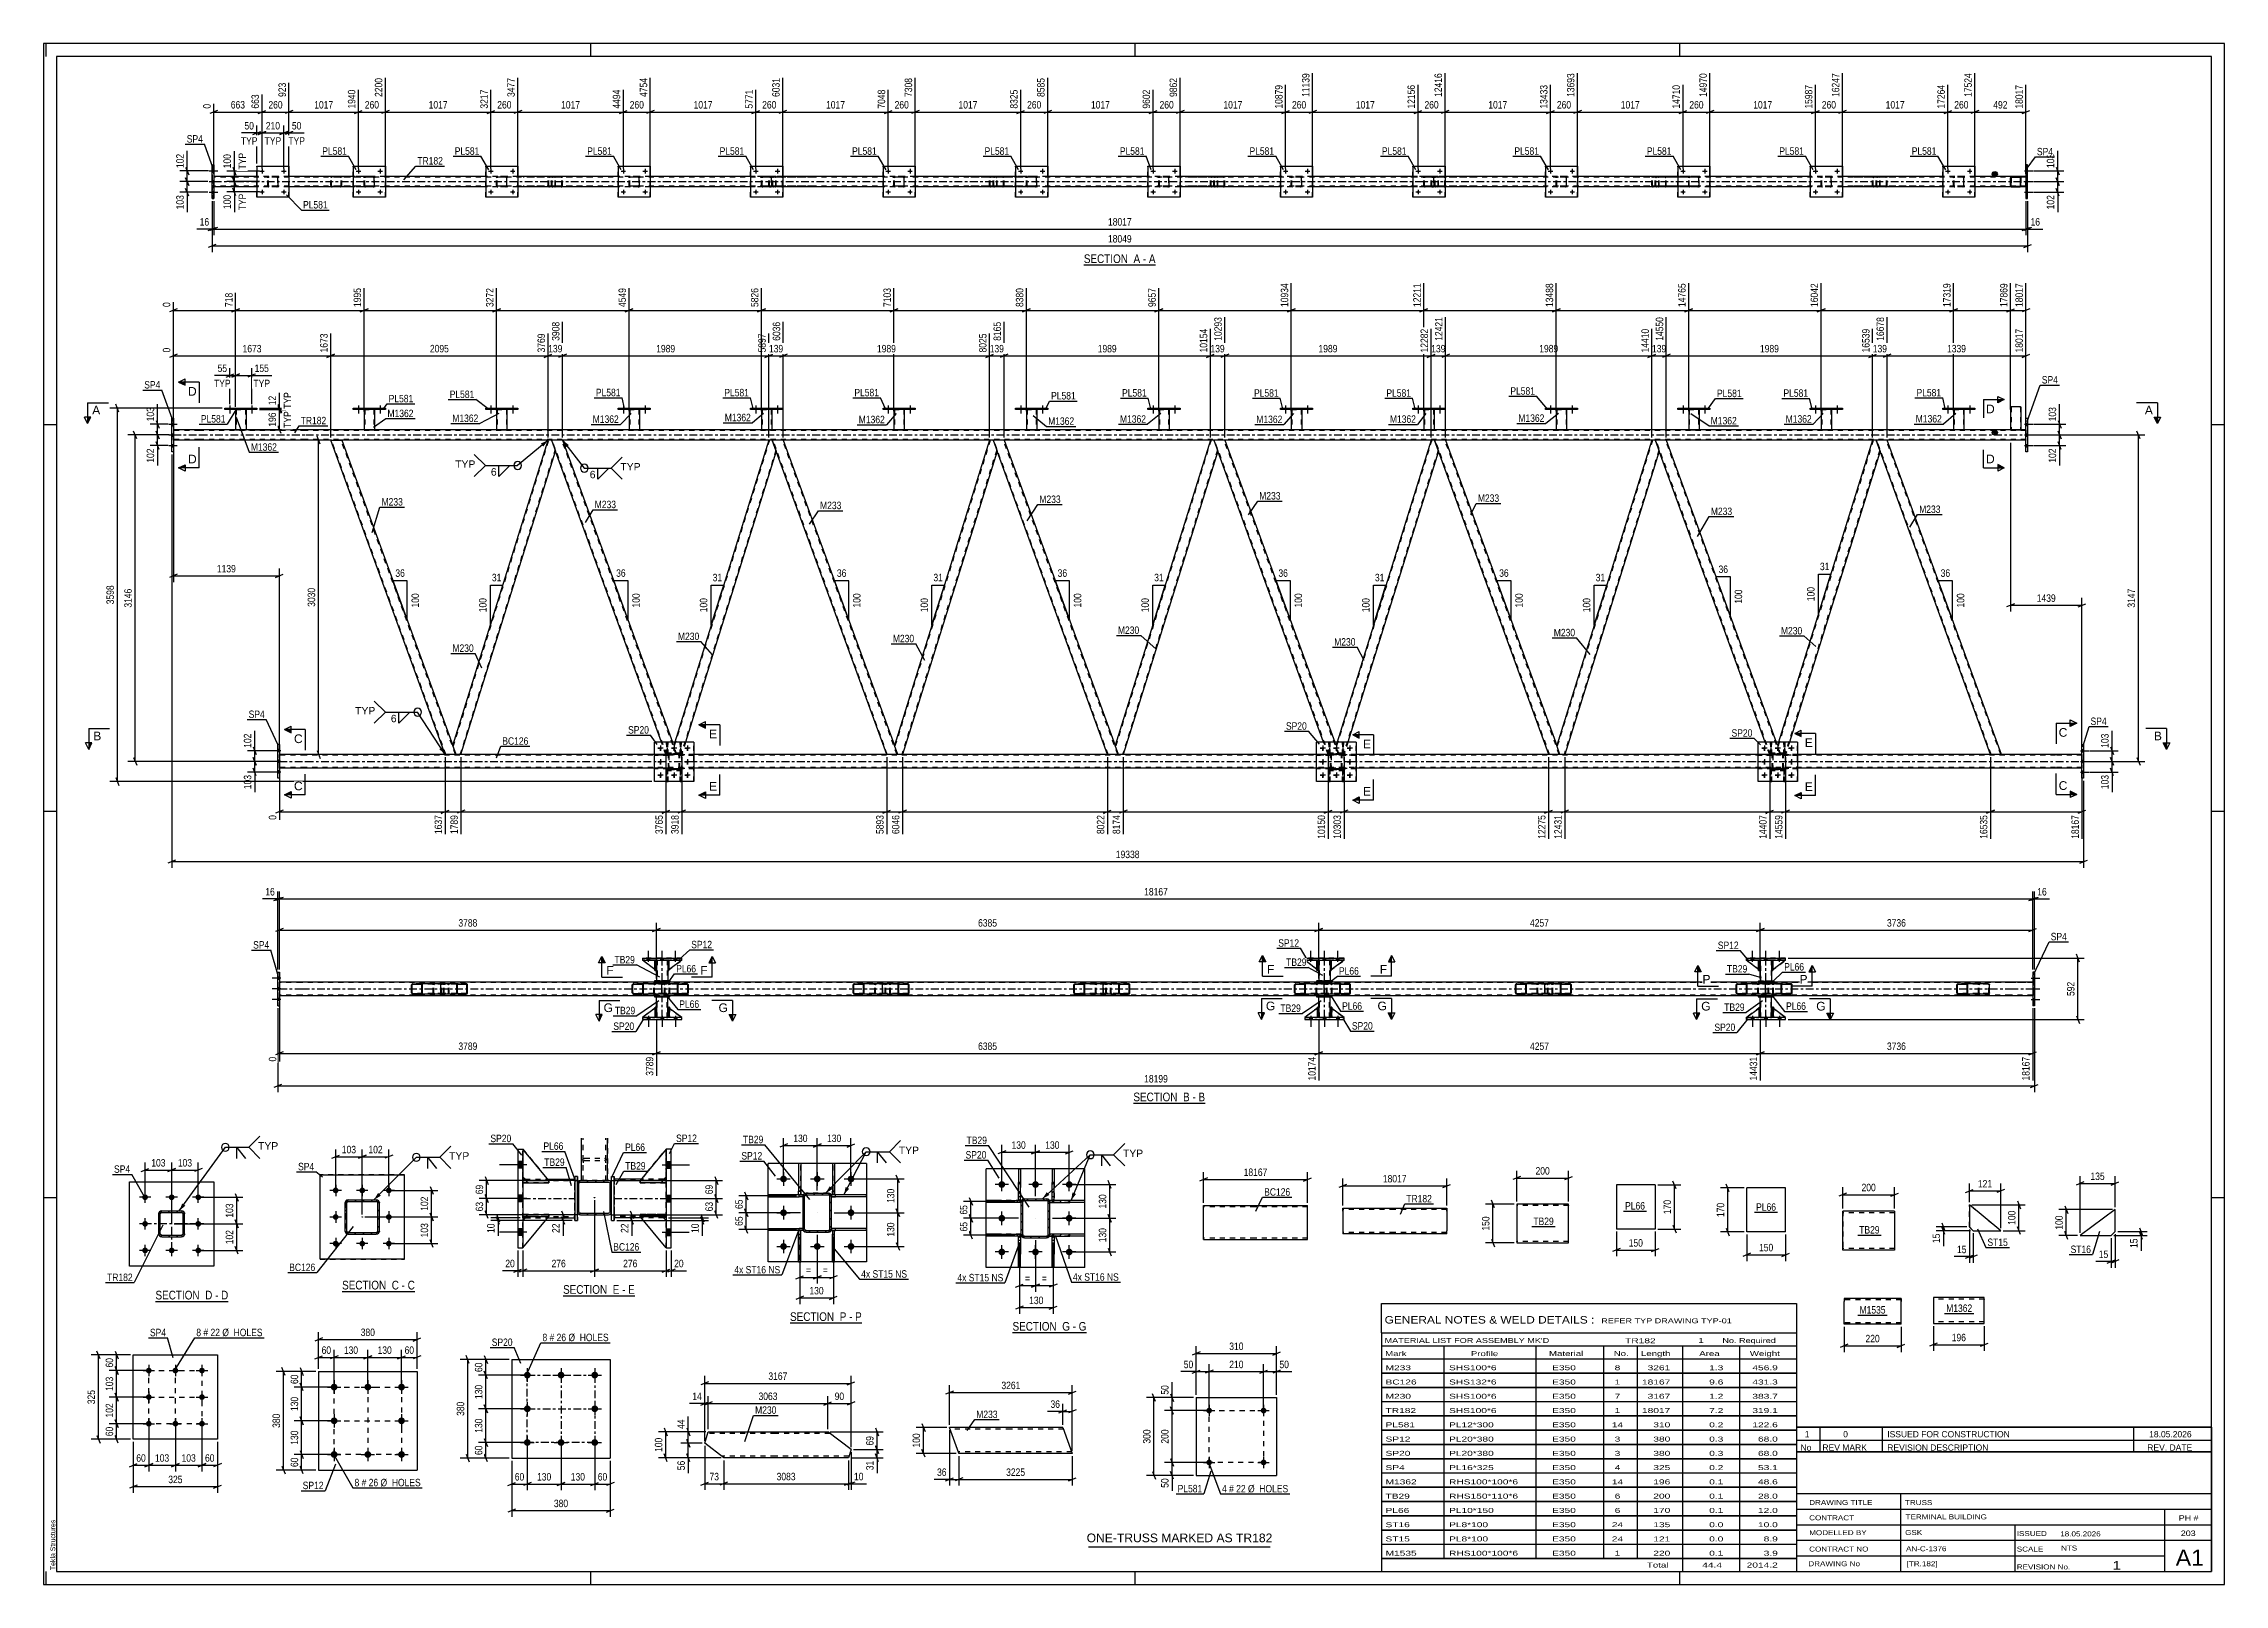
# Paper-space layout 'Layout1' of a CAD drawing. Header units: millimetres. Extents: x 0 to 841, y 0 to 594.
# The model-space entities are those that its viewports show. They can reach past a viewport. Long polylines and large blocks are cut down to what shows.
import ezdxf

# ---------------------------------------------------------------- set-up
doc = ezdxf.new("R2010")
doc.units = ezdxf.units.MM
doc.linetypes.add('DXK_LINE_DOT2', pattern=[3.9198, 1.9599, -1.9599])
doc.linetypes.add('DXK_LINE_DOT3', pattern=[5.9187, 2.979, -0.9799, 0.9799, -0.9799])
doc.layers.add('Viewport layer', color=7, linetype='Continuous', plot=False)
doc.styles.add('Arial', font='ARIAL.TTF', dxfattribs={"height": 0.2})
doc.styles.add('Arial Narrow', font='ARIALN.TTF', dxfattribs={"height": 0.2})

# ---------------------------------------------------------------- blocks, each defined once
blk = doc.blocks.new('Unknown-247352729-1137')
at = {"color": 5, "linetype": 'Continuous'}
for p, q in [((841, 594), (0, 594)), ((0, 594), (0, 0)), ((1, 589), (1, 594)), ((836, 589), (5, 589)), ((5, 589), (5, 5)), ((211, 589), (211, 594)), ((421, 589), (421, 594)), ((631, 589), (631, 594)), ((836, 5), (836, 589)), ((841, 0), (841, 594)), ((5, 447), (0, 447)), ((841, 447), (836, 447)), ((5, 298), (0, 298)), ((841, 298), (836, 298)), ((5, 149), (0, 149)), ((841, 149), (836, 149)), ((0, 0), (841, 0)), ((1, 0), (1, 5)), ((5, 5), (836, 5)), ((211, 0), (211, 5)), ((421, 0), (421, 5)), ((631, 0), (631, 5))]:
    blk.add_line(p, q, dxfattribs=at)
at = {"color": 174, "linetype": 'Continuous', "style": 'Arial'}
blk.add_text('Tekla Structures', height=1.9102, rotation=90, dxfattribs=at).set_placement((4.5, 5.5))
blk = doc.blocks.new('Unknown-247352729-19 - 6049')
at = {"color": 6, "linetype": 'Continuous'}
blk.add_line((200.32, 111.27), (227.97, 111.27), dxfattribs=at)
at = {"color": 0, "linetype": 'Continuous'}
blk.add_wipeout([(218.43, 112.02), (218.43, 115.52), (200.32, 115.52), (200.32, 112.02)], dxfattribs=at)
blk.add_wipeout([(222.04, 112.02), (222.04, 115.52), (219.48, 115.52), (219.48, 112.02)], dxfattribs=at)
at = {"color": 7, "linetype": 'Continuous', "style": 'Arial Narrow'}
blk.add_text('SECTION ', height=3.34, dxfattribs=at).set_placement((200.32, 112.02))
at = {"color": 0, "linetype": 'Continuous'}
blk.add_wipeout([(224.36, 112.02), (224.36, 115.52), (223.09, 115.52), (223.09, 112.02)], dxfattribs=at)
blk.add_wipeout([(227.97, 112.02), (227.97, 115.52), (225.41, 115.52), (225.41, 112.02)], dxfattribs=at)
at = {"color": 7, "linetype": 'Continuous', "style": 'Arial Narrow'}
for s, p in [('E', (219.48, 112.02)), ('-', (223.09, 112.02)), ('E', (225.41, 112.02))]:
    blk.add_text(s, height=3.34, dxfattribs=at).set_placement(p)
blk = doc.blocks.new('Unknown-247352729-11 - 2302')
at = {"color": 6, "linetype": 'Continuous'}
blk.add_line((401.16, 508.66), (428.81, 508.66), dxfattribs=at)
at = {"color": 0, "linetype": 'Continuous'}
blk.add_wipeout([(419.27, 509.41), (419.27, 512.91), (401.16, 512.91), (401.16, 509.41)], dxfattribs=at)
blk.add_wipeout([(422.88, 509.41), (422.88, 512.91), (420.32, 512.91), (420.32, 509.41)], dxfattribs=at)
at = {"color": 7, "linetype": 'Continuous', "style": 'Arial Narrow'}
blk.add_text('SECTION ', height=3.34, dxfattribs=at).set_placement((401.16, 509.41))
at = {"color": 0, "linetype": 'Continuous'}
blk.add_wipeout([(425.2, 509.41), (425.2, 512.91), (423.93, 512.91), (423.93, 509.41)], dxfattribs=at)
blk.add_wipeout([(428.81, 509.41), (428.81, 512.91), (426.25, 512.91), (426.25, 509.41)], dxfattribs=at)
at = {"color": 7, "linetype": 'Continuous', "style": 'Arial Narrow'}
for s, p in [('A', (420.32, 509.41)), ('-', (423.93, 509.41)), ('A', (426.25, 509.41))]:
    blk.add_text(s, height=3.34, dxfattribs=at).set_placement(p)
blk = doc.blocks.new('Unknown-247352729-12 - 4010')
at = {"color": 6, "linetype": 'Continuous'}
blk.add_line((420.26, 185.5), (447.91, 185.5), dxfattribs=at)
at = {"color": 0, "linetype": 'Continuous'}
blk.add_wipeout([(438.37, 186.25), (438.37, 189.75), (420.26, 189.75), (420.26, 186.25)], dxfattribs=at)
blk.add_wipeout([(441.98, 186.25), (441.98, 189.75), (439.42, 189.75), (439.42, 186.25)], dxfattribs=at)
at = {"color": 7, "linetype": 'Continuous', "style": 'Arial Narrow'}
blk.add_text('SECTION ', height=3.34, dxfattribs=at).set_placement((420.26, 186.25))
at = {"color": 0, "linetype": 'Continuous'}
blk.add_wipeout([(444.3, 186.25), (444.3, 189.75), (443.03, 189.75), (443.03, 186.25)], dxfattribs=at)
blk.add_wipeout([(447.91, 186.25), (447.91, 189.75), (445.35, 189.75), (445.35, 186.25)], dxfattribs=at)
at = {"color": 7, "linetype": 'Continuous', "style": 'Arial Narrow'}
for s, p in [('B', (439.42, 186.25)), ('-', (443.03, 186.25)), ('B', (445.35, 186.25))]:
    blk.add_text(s, height=3.34, dxfattribs=at).set_placement(p)
blk = doc.blocks.new('Unknown-247352729-13 - 5535')
at = {"color": 6, "linetype": 'Continuous'}
blk.add_line((115.1, 112.95), (143.17, 112.95), dxfattribs=at)
at = {"color": 0, "linetype": 'Continuous'}
blk.add_wipeout([(133.2, 113.7), (133.2, 117.2), (115.1, 117.2), (115.1, 113.7)], dxfattribs=at)
blk.add_wipeout([(137.02, 113.7), (137.02, 117.2), (134.25, 117.2), (134.25, 113.7)], dxfattribs=at)
at = {"color": 7, "linetype": 'Continuous', "style": 'Arial Narrow'}
blk.add_text('SECTION ', height=3.34, dxfattribs=at).set_placement((115.1, 113.7))
at = {"color": 0, "linetype": 'Continuous'}
blk.add_wipeout([(139.35, 113.7), (139.35, 117.2), (138.07, 117.2), (138.07, 113.7)], dxfattribs=at)
blk.add_wipeout([(143.17, 113.7), (143.17, 117.2), (140.4, 117.2), (140.4, 113.7)], dxfattribs=at)
at = {"color": 7, "linetype": 'Continuous', "style": 'Arial Narrow'}
for s, p in [('C', (134.25, 113.7)), ('-', (138.07, 113.7)), ('C', (140.4, 113.7))]:
    blk.add_text(s, height=3.34, dxfattribs=at).set_placement(p)
blk = doc.blocks.new('Unknown-247352729-14 - 5664')
at = {"color": 6, "linetype": 'Continuous'}
blk.add_line((43.14, 109.1), (71.21, 109.1), dxfattribs=at)
at = {"color": 0, "linetype": 'Continuous'}
blk.add_wipeout([(61.25, 109.85), (61.25, 113.35), (43.14, 113.35), (43.14, 109.85)], dxfattribs=at)
blk.add_wipeout([(65.07, 109.85), (65.07, 113.35), (62.3, 113.35), (62.3, 109.85)], dxfattribs=at)
at = {"color": 7, "linetype": 'Continuous', "style": 'Arial Narrow'}
blk.add_text('SECTION ', height=3.34, dxfattribs=at).set_placement((43.14, 109.85))
at = {"color": 0, "linetype": 'Continuous'}
blk.add_wipeout([(67.39, 109.85), (67.39, 113.35), (66.12, 113.35), (66.12, 109.85)], dxfattribs=at)
blk.add_wipeout([(71.21, 109.85), (71.21, 113.35), (68.44, 113.35), (68.44, 109.85)], dxfattribs=at)
at = {"color": 7, "linetype": 'Continuous', "style": 'Arial Narrow'}
for s, p in [('D', (62.3, 109.85)), ('-', (66.12, 109.85)), ('D', (68.44, 109.85))]:
    blk.add_text(s, height=3.34, dxfattribs=at).set_placement(p)
blk = doc.blocks.new('Unknown-247352729-15 - 35496')
at = {"color": 6, "linetype": 'Continuous'}
blk.add_line((373.66, 97.06), (402.16, 97.06), dxfattribs=at)
at = {"color": 0, "linetype": 'Continuous'}
blk.add_wipeout([(391.77, 97.81), (391.77, 101.31), (373.66, 101.31), (373.66, 97.81)], dxfattribs=at)
blk.add_wipeout([(395.8, 97.81), (395.8, 101.31), (392.82, 101.31), (392.82, 97.81)], dxfattribs=at)
at = {"color": 7, "linetype": 'Continuous', "style": 'Arial Narrow'}
blk.add_text('SECTION ', height=3.34, dxfattribs=at).set_placement((373.66, 97.81))
at = {"color": 0, "linetype": 'Continuous'}
blk.add_wipeout([(398.12, 97.81), (398.12, 101.31), (396.85, 101.31), (396.85, 97.81)], dxfattribs=at)
blk.add_wipeout([(402.16, 97.81), (402.16, 101.31), (399.17, 101.31), (399.17, 97.81)], dxfattribs=at)
at = {"color": 7, "linetype": 'Continuous', "style": 'Arial Narrow'}
for s, p in [('G', (392.82, 97.81)), ('G', (399.17, 97.81)), ('-', (396.85, 97.81))]:
    blk.add_text(s, height=3.34, dxfattribs=at).set_placement(p)
blk = doc.blocks.new('Unknown-247352729-16 - 36012')
at = {"color": 6, "linetype": 'Continuous'}
blk.add_line((287.85, 100.8), (315.5, 100.8), dxfattribs=at)
at = {"color": 0, "linetype": 'Continuous'}
blk.add_wipeout([(305.96, 101.55), (305.96, 105.05), (287.85, 105.05), (287.85, 101.55)], dxfattribs=at)
blk.add_wipeout([(309.57, 101.55), (309.57, 105.05), (307.01, 105.05), (307.01, 101.55)], dxfattribs=at)
at = {"color": 7, "linetype": 'Continuous', "style": 'Arial Narrow'}
blk.add_text('SECTION ', height=3.34, dxfattribs=at).set_placement((287.85, 101.55))
at = {"color": 0, "linetype": 'Continuous'}
blk.add_wipeout([(311.89, 101.55), (311.89, 105.05), (310.62, 105.05), (310.62, 101.55)], dxfattribs=at)
blk.add_wipeout([(315.5, 101.55), (315.5, 105.05), (312.94, 105.05), (312.94, 101.55)], dxfattribs=at)
at = {"color": 7, "linetype": 'Continuous', "style": 'Arial Narrow'}
for s, p in [('P', (307.01, 101.55)), ('-', (310.62, 101.55)), ('P', (312.94, 101.55))]:
    blk.add_text(s, height=3.34, dxfattribs=at).set_placement(p)
blk = doc.blocks.new('Part-247352729-6122 - 6049')
at = {"color": 2, "linetype": 'Continuous'}
for p, q in [((184.83, 141.86), (184.83, 142.66)), ((184.83, 141.86), (184.83, 141.86)), ((184.84, 142.66), (194.83, 142.66)), ((184.84, 141.86), (194.83, 141.86)), ((194.83, 141.86), (194.83, 142.66))]:
    blk.add_line(p, q, dxfattribs=at)
at = {"color": 7, "linetype": 'DXK_LINE_DOT2'}
for p, q in [((186.33, 142.66), (184.83, 142.66)), ((184.83, 142.66), (184.84, 142.66)), ((184.83, 141.86), (186.33, 141.86)), ((184.83, 141.86), (184.84, 141.86)), ((186.33, 141.86), (186.33, 142.66)), ((194.83, 142.66), (186.33, 142.66)), ((186.33, 141.86), (194.83, 141.86))]:
    blk.add_line(p, q, dxfattribs=at)
blk = doc.blocks.new('Bolt-247352729-6058 - 6049')
at = {"linetype": 'Continuous'}
for points in [[(184.84, 160.46), (184.84, 163.06), (182.84, 163.06), (182.84, 160.46)], [(184.84, 160.46), (184.84, 163.06), (182.84, 163.06), (182.84, 160.46)], [(184.84, 160.46), (184.84, 163.06), (182.84, 163.06), (182.84, 160.46)], [(184.84, 147.46), (184.84, 150.06), (182.84, 150.06), (182.84, 147.46)], [(184.84, 147.46), (184.84, 150.06), (182.84, 150.06), (182.84, 147.46)], [(184.84, 134.46), (184.84, 137.06), (182.84, 137.06), (182.84, 134.46)], [(184.84, 134.46), (184.84, 137.06), (182.84, 137.06), (182.84, 134.46)], [(184.84, 134.46), (184.84, 137.06), (182.84, 137.06), (182.84, 134.46)]]:
    blk.add_hatch(color=1, dxfattribs=at).paths.add_polyline_path(points)
at = {"color": 1, "linetype": 'Continuous'}
for p, q in [((186.34, 161.76), (175.84, 161.76)), ((186.34, 161.76), (175.84, 161.76)), ((186.34, 161.76), (175.84, 161.76)), ((184.84, 163.06), (182.84, 163.06)), ((184.84, 163.06), (182.84, 163.06)), ((184.84, 163.06), (182.84, 163.06)), ((184.84, 160.46), (182.84, 160.46)), ((184.84, 160.46), (182.84, 160.46)), ((184.84, 160.46), (182.84, 160.46)), ((186.34, 148.76), (175.84, 148.76)), ((186.34, 148.76), (175.84, 148.76)), ((184.84, 150.06), (182.84, 150.06)), ((184.84, 150.06), (182.84, 150.06)), ((184.84, 147.46), (182.84, 147.46)), ((184.84, 147.46), (182.84, 147.46)), ((186.34, 135.76), (175.84, 135.76)), ((186.34, 135.76), (175.84, 135.76)), ((186.34, 135.76), (175.84, 135.76)), ((184.84, 137.06), (182.84, 137.06)), ((184.84, 137.06), (182.84, 137.06)), ((184.84, 137.06), (182.84, 137.06)), ((184.84, 134.46), (182.84, 134.46)), ((184.84, 134.46), (182.84, 134.46)), ((184.84, 134.46), (182.84, 134.46))]:
    blk.add_line(p, q, dxfattribs=at)
blk = doc.blocks.new('Part-247352729-6121 - 6049')
at = {"color": 2, "linetype": 'Continuous'}
for p, q in [((184.83, 154.86), (184.83, 155.66)), ((184.83, 154.86), (184.83, 154.86)), ((184.84, 155.66), (193.58, 155.66)), ((184.84, 154.86), (194.83, 154.86)), ((194.83, 155.66), (194.82, 155.66)), ((194.83, 154.86), (194.83, 155.66))]:
    blk.add_line(p, q, dxfattribs=at)
at = {"color": 7, "linetype": 'DXK_LINE_DOT2'}
for p, q in [((186.33, 155.66), (184.83, 155.66)), ((184.83, 155.66), (184.84, 155.66)), ((184.83, 154.86), (186.33, 154.86)), ((184.83, 154.86), (184.84, 154.86)), ((186.33, 154.86), (186.33, 155.66)), ((186.33, 155.66), (194.82, 155.66)), ((186.33, 154.86), (194.83, 154.86))]:
    blk.add_line(p, q, dxfattribs=at)
blk = doc.blocks.new('Bolt-247352729-6057 - 6049')
at = {"linetype": 'Continuous'}
for points in [[(242.04, 160.45), (242.04, 163.05), (240.04, 163.05), (240.04, 160.45)], [(242.04, 160.45), (242.04, 163.05), (240.04, 163.05), (240.04, 160.45)], [(242.04, 160.45), (242.04, 163.05), (240.04, 163.05), (240.04, 160.45)], [(242.04, 147.45), (242.04, 150.05), (240.04, 150.05), (240.04, 147.45)], [(242.04, 147.45), (242.04, 150.05), (240.04, 150.05), (240.04, 147.45)], [(242.04, 134.45), (242.04, 137.05), (240.04, 137.05), (240.04, 134.45)], [(242.04, 134.45), (242.04, 137.05), (240.04, 137.05), (240.04, 134.45)], [(242.04, 134.45), (242.04, 137.05), (240.04, 137.05), (240.04, 134.45)]]:
    blk.add_hatch(color=1, dxfattribs=at).paths.add_polyline_path(points)
at = {"color": 1, "linetype": 'Continuous'}
for p, q in [((238.54, 161.75), (249.04, 161.75)), ((238.54, 161.75), (249.04, 161.75)), ((238.54, 161.75), (249.04, 161.75)), ((240.04, 163.05), (242.04, 163.05)), ((240.04, 163.05), (242.04, 163.05)), ((240.04, 163.05), (242.04, 163.05)), ((240.04, 160.45), (242.04, 160.45)), ((240.04, 160.45), (242.04, 160.45)), ((240.04, 160.45), (242.04, 160.45)), ((238.54, 148.75), (249.04, 148.75)), ((238.54, 148.75), (249.04, 148.75)), ((240.04, 150.05), (242.04, 150.05)), ((240.04, 150.05), (242.04, 150.05)), ((240.04, 147.45), (242.04, 147.45)), ((240.04, 147.45), (242.04, 147.45)), ((238.54, 135.75), (249.04, 135.75)), ((238.54, 135.75), (249.04, 135.75)), ((238.54, 135.75), (249.04, 135.75)), ((240.04, 137.05), (242.04, 137.05)), ((240.04, 137.05), (242.04, 137.05)), ((240.04, 137.05), (242.04, 137.05)), ((240.04, 134.45), (242.04, 134.45)), ((240.04, 134.45), (242.04, 134.45)), ((240.04, 134.45), (242.04, 134.45))]:
    blk.add_line(p, q, dxfattribs=at)
blk = doc.blocks.new('Part-247352729-6061 - 6049')
at = {"color": 2, "linetype": 'Continuous'}
for p, q in [((219.04, 157.26), (219.04, 157.26)), ((219.04, 157.26), (220.04, 157.26)), ((219.04, 154.5), (219.04, 157.26)), ((220.04, 157.26), (220.04, 157.26)), ((220.04, 140.26), (220.04, 157.26)), ((219.04, 140.26), (219.04, 143.69)), ((219.04, 140.26), (220.04, 140.26)), ((219.04, 140.26), (219.04, 140.26)), ((220.04, 140.26), (220.04, 140.26))]:
    blk.add_line(p, q, dxfattribs=at)
at = {"color": 7, "linetype": 'DXK_LINE_DOT2'}
for p, q in [((219.04, 140.26), (219.04, 157.26)), ((219.04, 143.69), (219.04, 154.5)), ((220.04, 157.26), (220.04, 140.26))]:
    blk.add_line(p, q, dxfattribs=at)
blk = doc.blocks.new('Part-247352729-6151 - 6049')
at = {"color": 7, "linetype": 'DXK_LINE_DOT2'}
for p, q in [((186.33, 141.85), (184.83, 140.35)), ((184.83, 129.76), (194.83, 141.85)), ((184.83, 140.35), (186.33, 141.85)), ((184.83, 129.76), (194.83, 141.85)), ((184.83, 140.35), (184.83, 129.76)), ((194.83, 141.85), (186.33, 141.85)), ((186.33, 141.85), (186.33, 141.85)), ((186.33, 141.85), (194.83, 141.85)), ((194.83, 141.85), (194.83, 141.85))]:
    blk.add_line(p, q, dxfattribs=at)
at = {"color": 7, "linetype": 'DXK_LINE_DOT3'}
for p, q in [((194.83, 141.85), (184.83, 141.85)), ((184.83, 141.85), (184.83, 129.76))]:
    blk.add_line(p, q, dxfattribs=at)
blk = doc.blocks.new('Part-247352729-6070 - 6049')
at = {"color": 2, "linetype": 'Continuous'}
for p, q in [((230.04, 141.84), (230.04, 141.84)), ((238.54, 141.84), (230.04, 141.84)), ((240.04, 129.76), (230.04, 141.84)), ((238.54, 141.84), (238.54, 141.84)), ((238.54, 141.84), (240.04, 140.34))]:
    blk.add_line(p, q, dxfattribs=at)
at = {"color": 7, "linetype": 'DXK_LINE_DOT2'}
for p, q in [((230.04, 141.84), (238.54, 141.84)), ((240.04, 129.76), (230.04, 141.84)), ((238.54, 141.84), (240.04, 140.34)), ((240.04, 140.34), (240.04, 129.76))]:
    blk.add_line(p, q, dxfattribs=at)
blk = doc.blocks.new('Part-247352729-6126 - 6049')
at = {"color": 7, "linetype": 'DXK_LINE_DOT2'}
for p, q in [((240.04, 167.76), (230.04, 155.65)), ((230.04, 155.65), (240.04, 167.76)), ((240.04, 157.15), (240.04, 167.76)), ((230.04, 155.65), (238.54, 155.65)), ((230.04, 155.65), (230.04, 155.65)), ((238.54, 155.65), (230.04, 155.65)), ((238.54, 155.65), (240.04, 157.15)), ((238.54, 155.65), (240.04, 157.15)), ((238.54, 155.65), (238.54, 155.65))]:
    blk.add_line(p, q, dxfattribs=at)
at = {"color": 7, "linetype": 'DXK_LINE_DOT3'}
for p, q in [((240.04, 155.65), (240.04, 167.76)), ((230.04, 155.65), (240.04, 155.65))]:
    blk.add_line(p, q, dxfattribs=at)
blk = doc.blocks.new('Part-247352729-6062 - 6049')
at = {"color": 2, "linetype": 'Continuous'}
for p, q in [((204.84, 157.26), (204.84, 157.26)), ((205.84, 157.26), (204.84, 157.26)), ((204.84, 157.26), (204.84, 140.26)), ((205.84, 157.26), (205.84, 157.26)), ((205.84, 154.49), (205.84, 157.26)), ((205.84, 140.26), (205.84, 143.7)), ((204.84, 140.26), (204.84, 140.26)), ((204.84, 140.26), (205.84, 140.26)), ((205.84, 140.26), (205.84, 140.26))]:
    blk.add_line(p, q, dxfattribs=at)
at = {"color": 7, "linetype": 'DXK_LINE_DOT2'}
for p, q in [((204.84, 140.26), (204.84, 157.26)), ((205.84, 157.26), (205.84, 140.26)), ((205.84, 143.7), (205.84, 154.49))]:
    blk.add_line(p, q, dxfattribs=at)
blk = doc.blocks.new('Part-247352729-6063 - 6049')
at = {"color": 2, "linetype": 'Continuous'}
for p, q in [((184.84, 156.26), (185.72, 156.26)), ((194.33, 156.26), (204.84, 156.26)), ((184.84, 141.26), (185.74, 141.26)), ((194.34, 141.26), (204.84, 141.26))]:
    blk.add_line(p, q, dxfattribs=at)
at = {"color": 7, "linetype": 'DXK_LINE_DOT2'}
for p, q in [((184.84, 141.26), (184.84, 156.26)), ((184.84, 155.66), (204.84, 155.66)), ((185.72, 156.26), (194.33, 156.26)), ((204.84, 141.26), (204.84, 156.26)), ((184.84, 141.86), (204.84, 141.86)), ((185.74, 141.26), (194.34, 141.26))]:
    blk.add_line(p, q, dxfattribs=at)
at = {"color": 7, "linetype": 'DXK_LINE_DOT3'}
blk.add_line((184.84, 148.76), (204.84, 148.76), dxfattribs=at)
blk = doc.blocks.new('Part-247352729-6067 - 6049')
at = {"color": 2, "linetype": 'Continuous'}
for p, q in [((242.04, 167.75), (240.04, 167.75)), ((240.04, 167.75), (240.04, 129.75)), ((242.04, 129.75), (242.04, 167.75)), ((240.04, 129.75), (242.04, 129.75))]:
    blk.add_line(p, q, dxfattribs=at)
at = {"color": 7, "linetype": 'DXK_LINE_DOT2'}
for p, q in [((240.04, 129.75), (240.04, 167.75)), ((242.04, 129.75), (242.04, 167.75))]:
    blk.add_line(p, q, dxfattribs=at)
blk = doc.blocks.new('Part-247352729-6068 - 6049')
at = {"color": 2, "linetype": 'Continuous'}
for p, q in [((182.84, 167.76), (184.84, 167.76)), ((182.84, 167.76), (182.84, 129.76)), ((184.84, 167.76), (184.84, 129.76)), ((182.84, 129.76), (184.84, 129.76))]:
    blk.add_line(p, q, dxfattribs=at)
blk = doc.blocks.new('Part-247352729-6073 - 6049')
at = {"color": 2, "linetype": 'Continuous'}
for p, q in [((230.54, 156.25), (220.04, 156.25)), ((240.04, 156.25), (239.14, 156.25)), ((230.53, 141.25), (220.04, 141.25)), ((240.04, 141.25), (239.13, 141.25))]:
    blk.add_line(p, q, dxfattribs=at)
at = {"color": 7, "linetype": 'DXK_LINE_DOT2'}
for p, q in [((220.04, 156.25), (220.04, 156.25)), ((220.04, 156.25), (220.04, 141.25)), ((220.04, 141.25), (220.04, 156.25)), ((220.04, 155.65), (220.04, 155.65)), ((240.04, 155.65), (220.04, 155.65)), ((239.14, 156.25), (230.54, 156.25)), ((240.04, 156.25), (240.04, 156.25)), ((240.04, 156.25), (240.04, 156.25)), ((240.04, 156.25), (240.04, 141.25)), ((240.04, 141.25), (240.04, 156.25)), ((220.04, 141.85), (220.04, 141.85)), ((240.04, 141.85), (220.04, 141.85)), ((220.04, 141.25), (220.04, 141.25)), ((239.13, 141.25), (230.53, 141.25)), ((240.04, 141.25), (240.04, 141.25)), ((240.04, 141.25), (240.04, 141.25))]:
    blk.add_line(p, q, dxfattribs=at)
at = {"color": 7, "linetype": 'DXK_LINE_DOT3'}
blk.add_line((220.04, 148.75), (240.04, 148.75), dxfattribs=at)
blk = doc.blocks.new('Part-247352729-6084 - 6049')
at = {"color": 7, "linetype": 'DXK_LINE_DOT2'}
for p, q in [((184.83, 155.66), (186.33, 155.66)), ((194.6, 155.66), (184.83, 155.66)), ((184.83, 155.66), (184.83, 155.66)), ((184.83, 155.66), (184.83, 154.86)), ((184.83, 155.66), (184.83, 154.86)), ((186.33, 154.86), (184.83, 154.86)), ((184.83, 154.86), (194.83, 154.86)), ((184.83, 154.86), (184.83, 154.86)), ((186.33, 155.66), (194.83, 155.66)), ((186.33, 155.66), (186.33, 154.86)), ((194.83, 154.86), (186.33, 154.86)), ((194.83, 155.66), (194.83, 154.86))]:
    blk.add_line(p, q, dxfattribs=at)
blk = doc.blocks.new('Part-247352729-6085 - 6049')
at = {"color": 7, "linetype": 'DXK_LINE_DOT2'}
for p, q in [((184.83, 142.66), (186.33, 142.66)), ((194.83, 142.66), (184.83, 142.66)), ((184.83, 142.66), (184.83, 142.66)), ((184.83, 142.66), (184.83, 141.86)), ((184.83, 142.66), (184.83, 141.86)), ((186.33, 141.86), (184.83, 141.86)), ((184.83, 141.86), (194.83, 141.86)), ((184.83, 141.86), (184.83, 141.86)), ((186.33, 142.66), (194.83, 142.66)), ((186.33, 142.66), (186.33, 141.86)), ((194.83, 141.86), (186.33, 141.86)), ((194.83, 142.66), (194.83, 141.86))]:
    blk.add_line(p, q, dxfattribs=at)
blk = doc.blocks.new('Part-247352729-6086 - 6049')
at = {"color": 2, "linetype": 'Continuous'}
for p, q in [((184.83, 167.76), (184.83, 167.76)), ((184.83, 167.76), (184.83, 167.76)), ((184.83, 167.76), (184.83, 167.76)), ((194.83, 155.65), (184.84, 167.75)), ((186.32, 155.66), (184.84, 157.14)), ((193.58, 155.65), (194.83, 155.65)), ((194.83, 155.65), (194.83, 155.65))]:
    blk.add_line(p, q, dxfattribs=at)
at = {"color": 7, "linetype": 'DXK_LINE_DOT2'}
for p, q in [((184.83, 157.15), (184.83, 167.76)), ((184.83, 167.76), (194.83, 155.65)), ((184.84, 167.75), (184.83, 167.76)), ((186.33, 155.65), (184.83, 157.15)), ((184.84, 157.14), (184.83, 157.15)), ((186.33, 155.65), (186.32, 155.66)), ((194.83, 155.65), (186.33, 155.65)), ((186.33, 155.65), (186.33, 155.65)), ((186.33, 155.65), (193.58, 155.65))]:
    blk.add_line(p, q, dxfattribs=at)
blk = doc.blocks.new('Part-247352729-6088 - 6049')
at = {"color": 7, "linetype": 'DXK_LINE_DOT2'}
for p, q in [((184.83, 140.35), (186.33, 141.85)), ((184.83, 129.76), (194.83, 141.85)), ((184.83, 140.35), (184.84, 140.35)), ((184.83, 129.76), (184.83, 140.35)), ((186.33, 141.85), (194.83, 141.85)), ((184.83, 129.76), (184.84, 129.77))]:
    blk.add_line(p, q, dxfattribs=at)
at = {"color": 2, "linetype": 'Continuous'}
for p, q in [((184.84, 140.35), (186.33, 141.85)), ((184.84, 129.77), (194.83, 141.85)), ((186.33, 141.85), (194.83, 141.85)), ((186.33, 141.85), (186.33, 141.85)), ((194.83, 141.85), (194.83, 141.85))]:
    blk.add_line(p, q, dxfattribs=at)
blk = doc.blocks.new('Part-247352729-6096 - 6049')
at = {"color": 7, "linetype": 'DXK_LINE_DOT2'}
for p, q in [((207.44, 155.7), (207.44, 172.05)), ((208.04, 155.7), (208.04, 172.05)), ((216.84, 155.7), (216.84, 172.05)), ((217.44, 172.05), (217.44, 155.7)), ((217.44, 155.7), (207.44, 155.7))]:
    blk.add_line(p, q, dxfattribs=at)
blk = doc.blocks.new('Part-247352729-6097 - 6049')
at = {"color": 2, "linetype": 'Continuous'}
for p, q in [((207.44, 155.7), (207.44, 172.05)), ((217.44, 155.7), (217.44, 172.05))]:
    blk.add_line(p, q, dxfattribs=at)
at = {"color": 7, "linetype": 'DXK_LINE_DOT2'}
for p, q in [((208.04, 155.7), (208.04, 172.05)), ((216.84, 155.7), (216.84, 172.05)), ((207.44, 162.51), (207.53, 163.22)), ((207.53, 163.22), (207.79, 163.83)), ((207.79, 163.83), (208.18, 164.23)), ((208.08, 162.87), (208.04, 162.51)), ((208.21, 163.17), (208.08, 162.87)), ((208.18, 164.23), (208.64, 164.37)), ((208.41, 163.37), (208.21, 163.17)), ((208.64, 163.44), (208.41, 163.37)), ((208.64, 164.37), (216.24, 164.37)), ((208.64, 163.44), (216.24, 163.44)), ((216.24, 164.37), (216.7, 164.23)), ((216.47, 163.37), (216.24, 163.44)), ((216.66, 163.17), (216.47, 163.37)), ((216.79, 162.87), (216.66, 163.17)), ((216.7, 164.23), (217.08, 163.83)), ((216.84, 162.51), (216.79, 162.87)), ((217.08, 163.83), (217.35, 163.22)), ((217.35, 163.22), (217.44, 162.51)), ((217.44, 155.7), (207.44, 155.7)), ((207.44, 155.7), (207.79, 155.7))]:
    blk.add_line(p, q, dxfattribs=at)
blk = doc.blocks.new('Part-247352729-6100 - 6049')
at = {"color": 2, "linetype": 'Continuous'}
for p, q in [((230.04, 155.66), (230.04, 155.66)), ((230.04, 155.66), (230.04, 154.86)), ((240.04, 154.86), (230.04, 154.86)), ((240.04, 155.66), (230.86, 155.66)), ((240.04, 155.66), (240.04, 155.66)), ((240.04, 155.66), (240.04, 154.86)), ((240.04, 154.86), (240.04, 154.86))]:
    blk.add_line(p, q, dxfattribs=at)
at = {"color": 7, "linetype": 'DXK_LINE_DOT2'}
for p, q in [((230.86, 155.66), (230.04, 155.66)), ((238.54, 155.66), (230.04, 155.66)), ((230.04, 154.86), (238.54, 154.86)), ((238.54, 155.66), (240.04, 155.66)), ((238.54, 155.66), (238.54, 154.86)), ((238.54, 154.86), (240.04, 154.86)), ((240.04, 155.66), (240.04, 154.86))]:
    blk.add_line(p, q, dxfattribs=at)
blk = doc.blocks.new('Part-247352729-6101 - 6049')
at = {"color": 2, "linetype": 'Continuous'}
for p, q in [((230.04, 142.66), (240.04, 142.66)), ((230.04, 142.66), (230.04, 141.86)), ((240.04, 141.86), (230.04, 141.86)), ((240.04, 142.66), (240.04, 142.66)), ((240.04, 142.66), (240.04, 141.86)), ((240.04, 141.86), (240.04, 141.86))]:
    blk.add_line(p, q, dxfattribs=at)
at = {"color": 7, "linetype": 'DXK_LINE_DOT2'}
for p, q in [((238.54, 142.66), (230.04, 142.66)), ((230.04, 141.86), (238.54, 141.86)), ((240.04, 142.66), (238.54, 142.66)), ((238.54, 142.66), (238.54, 141.86)), ((238.54, 141.86), (240.04, 141.86)), ((240.04, 142.66), (240.04, 141.86))]:
    blk.add_line(p, q, dxfattribs=at)
blk = doc.blocks.new('Part-247352729-6102 - 6049')
at = {"color": 7, "linetype": 'DXK_LINE_DOT2'}
for p, q in [((230.04, 154.86), (230.04, 155.66)), ((230.04, 155.66), (238.54, 155.66)), ((240.04, 155.66), (230.04, 155.66)), ((238.54, 154.86), (230.04, 154.86)), ((230.04, 154.86), (240.04, 154.86)), ((238.54, 154.86), (238.54, 155.66)), ((238.54, 155.66), (240.04, 155.66)), ((240.04, 154.86), (238.54, 154.86)), ((240.04, 154.86), (240.04, 155.66)), ((240.04, 154.86), (240.04, 155.66)), ((240.04, 155.66), (240.04, 155.66)), ((240.04, 154.86), (240.04, 154.86))]:
    blk.add_line(p, q, dxfattribs=at)
blk = doc.blocks.new('Part-247352729-6150 - 6049')
at = {"color": 7, "linetype": 'DXK_LINE_DOT2'}
for p, q in [((184.83, 157.15), (184.83, 167.76)), ((184.83, 167.76), (194.83, 155.65)), ((184.83, 167.76), (194.83, 155.65)), ((186.33, 155.65), (184.83, 157.15)), ((186.33, 155.65), (184.83, 157.15)), ((194.83, 155.65), (186.33, 155.65)), ((186.33, 155.65), (186.33, 155.65)), ((186.33, 155.65), (194.83, 155.65)), ((194.83, 155.65), (194.83, 155.65))]:
    blk.add_line(p, q, dxfattribs=at)
at = {"color": 7, "linetype": 'DXK_LINE_DOT3'}
for p, q in [((184.83, 155.65), (184.83, 167.76)), ((194.83, 155.65), (184.83, 155.65))]:
    blk.add_line(p, q, dxfattribs=at)
blk = doc.blocks.new('Part-247352729-6103 - 6049')
at = {"color": 7, "linetype": 'DXK_LINE_DOT2'}
for p, q in [((230.04, 141.86), (230.04, 142.66)), ((230.04, 142.66), (238.54, 142.66)), ((240.04, 142.66), (230.04, 142.66)), ((238.54, 141.86), (230.04, 141.86)), ((230.04, 141.86), (240.04, 141.86)), ((238.54, 141.86), (238.54, 142.66)), ((238.54, 142.66), (240.04, 142.66)), ((240.04, 141.86), (238.54, 141.86)), ((240.04, 141.86), (240.04, 142.66)), ((240.04, 141.86), (240.04, 142.66)), ((240.04, 142.66), (240.04, 142.66)), ((240.04, 141.86), (240.04, 141.86))]:
    blk.add_line(p, q, dxfattribs=at)
blk = doc.blocks.new('Part-247352729-6104 - 6049')
at = {"color": 2, "linetype": 'Continuous'}
for p, q in [((240.04, 167.76), (230.04, 155.65)), ((240.04, 167.75), (240.04, 167.76)), ((240.04, 167.76), (240.04, 167.76)), ((230.86, 155.65), (230.04, 155.65)), ((230.04, 155.65), (230.04, 155.65)), ((238.55, 155.66), (240.04, 157.15))]:
    blk.add_line(p, q, dxfattribs=at)
at = {"color": 7, "linetype": 'DXK_LINE_DOT2'}
for p, q in [((240.04, 167.76), (230.04, 155.65)), ((240.04, 167.76), (240.04, 167.76)), ((240.04, 157.15), (240.04, 167.75)), ((238.54, 155.65), (230.04, 155.65)), ((238.54, 155.65), (230.86, 155.65)), ((238.54, 155.65), (240.04, 157.15)), ((238.54, 155.65), (238.55, 155.66)), ((238.54, 155.65), (238.54, 155.65))]:
    blk.add_line(p, q, dxfattribs=at)
blk = doc.blocks.new('Part-247352729-6129 - 6049')
at = {"color": 7, "linetype": 'DXK_LINE_DOT2'}
for p, q in [((230.04, 141.84), (238.54, 141.84)), ((240.04, 129.76), (230.04, 141.84)), ((230.04, 141.84), (230.04, 141.84)), ((238.54, 141.84), (230.04, 141.84)), ((240.04, 129.76), (230.04, 141.84)), ((238.54, 141.84), (240.04, 140.34)), ((238.54, 141.84), (238.54, 141.84)), ((240.04, 140.34), (238.54, 141.84)), ((240.04, 140.34), (240.04, 129.76))]:
    blk.add_line(p, q, dxfattribs=at)
at = {"color": 7, "linetype": 'DXK_LINE_DOT3'}
for p, q in [((230.04, 141.84), (240.04, 141.84)), ((240.04, 141.84), (240.04, 129.76))]:
    blk.add_line(p, q, dxfattribs=at)
blk = doc.blocks.new('Part-247352729-6176 - 6049')
at = {"linetype": 'Continuous'}
h = blk.add_hatch(dxfattribs=at)
h.set_pattern_fill('', scale=0.7, style=0, pattern_type=0)
h.set_pattern_definition([(45, (207.0364, 155.696), (-1.57154, 1.57154), [])])
h.paths.add_polyline_path([(217.84, 155.7), (207.04, 155.7), (206.58, 155.6), (206.19, 155.34), (205.93, 154.96), (205.84, 154.5), (205.84, 143.7), (205.93, 143.24), (206.19, 142.85), (206.58, 142.59), (207.04, 142.5), (217.84, 142.5), (218.3, 142.59), (218.68, 142.85), (218.95, 143.24), (219.04, 143.7), (219.04, 154.5), (218.95, 154.96), (218.68, 155.34), (218.3, 155.6)])
h.paths.add_polyline_path([(218.39, 154.73), (218.44, 154.5), (218.44, 143.7), (218.39, 143.47), (218.26, 143.27), (218.07, 143.14), (217.84, 143.1), (207.04, 143.1), (206.81, 143.14), (206.61, 143.27), (206.48, 143.47), (206.44, 143.7), (206.44, 154.5), (206.48, 154.73), (206.61, 154.92), (206.81, 155.05), (207.04, 155.1), (217.84, 155.1), (218.07, 155.05), (218.26, 154.92)])
blk.add_hatch(color=30, dxfattribs=at).paths.add_polyline_path([(212.44, 149, -1), (212.44, 149.2, -1)])
at = {"color": 2, "linetype": 'Continuous'}
for p, q in [((205.93, 154.96), (205.84, 154.5)), ((205.84, 154.5), (205.84, 154.5)), ((205.84, 143.7), (205.84, 154.5)), ((206.44, 154.5), (206.48, 154.73)), ((206.44, 154.5), (206.44, 154.5)), ((206.44, 143.7), (206.44, 154.5)), ((206.48, 154.73), (206.61, 154.92)), ((207.04, 155.7), (206.58, 155.6)), ((206.61, 154.92), (206.81, 155.05)), ((206.81, 155.05), (207.04, 155.1)), ((207.04, 155.7), (207.04, 155.7)), ((207.04, 155.7), (217.84, 155.7)), ((207.04, 155.1), (207.04, 155.1)), ((207.04, 155.1), (217.84, 155.1)), ((217.84, 155.7), (217.84, 155.7)), ((218.3, 155.6), (217.84, 155.7)), ((217.84, 155.1), (217.84, 155.1)), ((217.84, 155.1), (218.07, 155.05)), ((218.07, 155.05), (218.26, 154.92)), ((218.26, 154.92), (218.39, 154.73)), ((218.39, 154.73), (218.44, 154.5)), ((218.44, 154.5), (218.44, 154.5)), ((218.44, 143.7), (218.44, 154.5)), ((219.04, 154.5), (218.95, 154.96)), ((219.04, 154.5), (219.04, 154.5)), ((219.04, 143.7), (219.04, 154.5)), ((205.84, 143.7), (205.84, 143.7)), ((205.84, 143.7), (205.93, 143.24)), ((206.44, 143.7), (206.44, 143.7)), ((206.48, 143.47), (206.44, 143.7)), ((206.61, 143.27), (206.48, 143.47)), ((206.81, 143.14), (206.61, 143.27)), ((207.04, 143.1), (206.81, 143.14)), ((207.04, 143.1), (207.04, 143.1)), ((207.04, 143.1), (217.84, 143.1)), ((218.07, 143.14), (217.84, 143.1)), ((217.84, 143.1), (217.84, 143.1)), ((218.26, 143.27), (218.07, 143.14)), ((218.39, 143.47), (218.26, 143.27)), ((218.44, 143.7), (218.39, 143.47)), ((218.44, 143.7), (218.44, 143.7)), ((218.95, 143.24), (219.04, 143.7)), ((219.04, 143.7), (219.04, 143.7)), ((206.58, 142.59), (207.04, 142.5)), ((207.04, 142.5), (207.04, 142.5)), ((207.04, 142.5), (217.84, 142.5)), ((217.84, 142.5), (218.3, 142.59)), ((217.84, 142.5), (217.84, 142.5))]:
    blk.add_line(p, q, dxfattribs=at)
at = {"color": 7, "linetype": 'DXK_LINE_DOT3'}
blk.add_line((212.44, 149.1), (212.44, 149.1), dxfattribs=at)
at = {"color": 30, "linetype": 'DXK_LINE_DOT3'}
blk.add_line((212.44, 149.1), (212.44, 149.1), dxfattribs=at)
at = {"color": 30, "linetype": 'Continuous'}
blk.add_circle((212.44, 149.1), 0.1, dxfattribs=at)
at = {"color": 2, "linetype": 'Continuous'}
for centre, start, end in [((207.04, 154.5), 112.5, 157.5), ((217.84, 154.5), 22.5, 67.5), ((207.04, 143.7), 202.5, 247.5), ((217.84, 143.7), 292.5, 337.5)]:
    blk.add_arc(centre, 1.2, start, end, dxfattribs=at)
blk = doc.blocks.new('Part-247352729-18274 - 2302')
at = {"color": 7, "linetype": 'DXK_LINE_DOT2'}
for p, q in [((379.01, 542.32), (379.05, 542.51)), ((379.05, 542.51), (379.01, 542.32)), ((379.01, 539.28), (379.01, 542.32)), ((379.05, 539.1), (379.01, 539.28)), ((379.01, 539.28), (379.05, 539.1)), ((379.25, 542.32), (379.27, 542.42)), ((379.25, 539.28), (379.25, 542.32)), ((379.27, 539.19), (379.25, 539.28)), ((379.27, 542.42), (379.32, 542.49)), ((379.32, 539.12), (379.27, 539.19)), ((379.31, 542.77), (379.49, 542.8)), ((379.49, 542.8), (379.31, 542.77)), ((379.49, 538.8), (379.31, 538.84)), ((379.31, 538.84), (379.49, 538.8)), ((379.32, 542.49), (379.4, 542.55)), ((379.4, 539.06), (379.32, 539.12)), ((379.4, 542.55), (379.49, 542.56)), ((379.49, 539.04), (379.4, 539.06)), ((382.53, 542.8), (379.49, 542.8)), ((382.53, 542.56), (379.49, 542.56)), ((382.53, 539.04), (379.49, 539.04)), ((382.53, 538.8), (379.49, 538.8)), ((382.53, 542.8), (382.72, 542.77)), ((382.72, 542.77), (382.53, 542.8)), ((382.53, 542.56), (382.62, 542.55)), ((382.62, 539.06), (382.53, 539.04)), ((382.72, 538.84), (382.53, 538.8)), ((382.53, 538.8), (382.72, 538.84)), ((382.62, 542.55), (382.7, 542.49)), ((382.7, 539.12), (382.62, 539.06)), ((382.7, 542.49), (382.75, 542.42)), ((382.75, 539.19), (382.7, 539.12)), ((382.75, 542.42), (382.77, 542.32)), ((382.77, 539.28), (382.75, 539.19)), ((382.77, 542.32), (382.77, 539.28)), ((382.98, 542.51), (383.01, 542.32)), ((383.01, 542.32), (382.98, 542.51)), ((383.01, 539.28), (382.98, 539.1)), ((382.98, 539.1), (383.01, 539.28)), ((383.01, 539.28), (383.01, 542.32))]:
    blk.add_line(p, q, dxfattribs=at)
at = {"color": 7, "linetype": 'DXK_LINE_DOT3'}
blk.add_line((381.01, 540.8), (381.01, 540.8), dxfattribs=at)
at = {"color": 7, "linetype": 'DXK_LINE_DOT2'}
for centre, start, end in [((379.49, 542.32), 112.5, 157.5), ((379.49, 542.32), 112.5, 157.5), ((379.49, 539.28), 202.5, 247.5), ((379.49, 539.28), 202.5, 247.5), ((382.53, 542.32), 22.5, 67.5), ((382.53, 542.32), 22.5, 67.5), ((382.53, 539.28), 292.5, 337.5), ((382.53, 539.28), 292.5, 337.5)]:
    blk.add_arc(centre, 0.48, start, end, dxfattribs=at)
blk = doc.blocks.new('Part-247352729-2316 - 2302')
at = {"color": 7, "linetype": 'DXK_LINE_DOT2'}
for p, q in [((281.04, 542.51), (281, 542.33)), ((281, 539.29), (281, 542.33)), ((281, 539.29), (281.04, 539.1)), ((281.25, 542.33), (281.27, 542.42)), ((281.25, 539.29), (281.25, 542.33)), ((281.27, 539.19), (281.25, 539.29)), ((281.27, 542.42), (281.33, 542.5)), ((281.33, 539.12), (281.27, 539.19)), ((281.51, 542.81), (281.31, 542.77)), ((281.31, 538.84), (281.51, 538.81)), ((281.33, 542.5), (281.41, 542.55)), ((281.41, 539.06), (281.33, 539.12)), ((281.41, 542.55), (281.51, 542.57)), ((281.51, 539.05), (281.41, 539.06)), ((296.5, 542.81), (281.51, 542.81)), ((296.5, 542.57), (281.51, 542.57)), ((296.5, 539.05), (281.51, 539.05)), ((296.5, 538.81), (281.51, 538.81)), ((284.94, 542.77), (284.74, 542.81)), ((284.74, 542.57), (284.84, 542.55)), ((284.84, 539.06), (284.74, 539.05)), ((284.74, 538.81), (284.94, 538.84)), ((284.84, 542.55), (284.92, 542.5)), ((284.92, 539.12), (284.84, 539.06)), ((284.92, 542.5), (284.98, 542.42)), ((284.98, 539.19), (284.92, 539.12)), ((284.98, 542.42), (285, 542.33)), ((285, 539.29), (284.98, 539.19)), ((285, 539.29), (285, 542.33)), ((285.22, 542.5), (285.22, 542.51)), ((285.25, 542.33), (285.22, 542.5)), ((285.22, 539.1), (285.25, 539.29)), ((285.25, 539.29), (285.25, 542.33))]:
    blk.add_line(p, q, dxfattribs=at)
for centre, start, end in [((281.49, 542.31), 110.75832, 155.68004), ((281.49, 539.31), 204.31996, 249.24168), ((284.76, 542.31), 24.31996, 69.24168), ((284.76, 539.31), 290.75832, 335.68004)]:
    blk.add_arc(centre, 0.496, start, end, dxfattribs=at)
blk = doc.blocks.new('Part-247352729-2308 - 2302')
at = {"color": 7, "linetype": 'DXK_LINE_DOT2'}
for p, q in [((110.77, 542.5), (110.73, 542.33)), ((110.73, 539.29), (110.73, 542.33)), ((110.73, 539.29), (110.77, 539.1)), ((110.77, 542.51), (110.77, 542.5)), ((110.98, 542.33), (111, 542.42)), ((110.98, 539.29), (110.98, 542.33)), ((111, 539.19), (110.98, 539.29)), ((111, 542.42), (111.06, 542.5)), ((111.06, 539.12), (111, 539.19)), ((111.24, 542.81), (111.04, 542.77)), ((111.04, 538.84), (111.24, 538.81)), ((111.06, 542.5), (111.14, 542.55)), ((111.14, 539.06), (111.06, 539.12)), ((111.14, 542.55), (111.24, 542.57)), ((111.24, 539.05), (111.14, 539.06)), ((126.23, 542.81), (111.24, 542.81)), ((126.23, 542.57), (111.24, 542.57)), ((126.23, 539.05), (111.24, 539.05)), ((126.23, 538.81), (111.24, 538.81)), ((114.67, 542.77), (114.48, 542.81)), ((114.48, 542.57), (114.57, 542.55)), ((114.57, 539.06), (114.48, 539.05)), ((114.48, 538.81), (114.67, 538.84)), ((114.57, 542.55), (114.66, 542.5)), ((114.66, 539.12), (114.57, 539.06)), ((114.66, 542.5), (114.71, 542.42)), ((114.71, 539.19), (114.66, 539.12)), ((114.71, 542.42), (114.73, 542.33)), ((114.73, 539.29), (114.71, 539.19)), ((114.73, 539.29), (114.73, 542.33)), ((114.95, 542.5), (114.95, 542.51)), ((114.99, 542.33), (114.95, 542.5)), ((114.95, 539.1), (114.99, 539.29)), ((114.99, 539.29), (114.99, 542.33))]:
    blk.add_line(p, q, dxfattribs=at)
for centre, start, end in [((111.22, 542.31), 110.75832, 155.68004), ((111.22, 539.31), 204.31996, 249.24168), ((114.49, 542.31), 24.31996, 69.24168), ((114.49, 539.31), 290.75832, 335.68004)]:
    blk.add_arc(centre, 0.496, start, end, dxfattribs=at)
blk = doc.blocks.new('Bolt-247352729-18298 - 2302')
at = {"linetype": 'Continuous'}
for points in [[(224.01, 544.81, -1), (223.13, 544.81, -1)], [(232.41, 544.81, -1), (231.53, 544.81, -1)]]:
    blk.add_hatch(color=1, dxfattribs=at).paths.add_polyline_path(points)
at = {"color": 1, "linetype": 'Continuous'}
for p, q in [((222.69, 544.81), (224.45, 544.81)), ((223.57, 545.69), (223.57, 543.93)), ((231.09, 544.81), (232.85, 544.81)), ((231.97, 545.69), (231.97, 543.93))]:
    blk.add_line(p, q, dxfattribs=at)
blk = doc.blocks.new('Bolt-247352729-18318 - 2302')
at = {"linetype": 'Continuous'}
for points in [[(734.82, 544.81, -1), (733.94, 544.81, -1)], [(743.22, 544.81, -1), (742.34, 544.81, -1)]]:
    blk.add_hatch(color=1, dxfattribs=at).paths.add_polyline_path(points)
at = {"color": 1, "linetype": 'Continuous'}
for p, q in [((733.5, 544.81), (735.26, 544.81)), ((734.38, 545.69), (734.38, 543.93)), ((741.9, 544.81), (743.66, 544.81)), ((742.78, 545.69), (742.78, 543.93))]:
    blk.add_line(p, q, dxfattribs=at)
blk = doc.blocks.new('Part-247352729-2304 - 2302')
at = {"color": 7, "linetype": 'DXK_LINE_DOT2'}
for p, q in [((451.3, 542.5), (451.27, 542.33)), ((451.27, 539.29), (451.27, 542.33)), ((451.27, 539.29), (451.31, 539.1)), ((451.31, 542.51), (451.3, 542.5)), ((451.52, 542.33), (451.54, 542.42)), ((451.52, 539.29), (451.52, 542.33)), ((451.54, 539.19), (451.52, 539.29)), ((451.54, 542.42), (451.6, 542.5)), ((451.6, 539.12), (451.54, 539.19)), ((451.78, 542.81), (451.58, 542.77)), ((451.58, 538.84), (451.78, 538.81)), ((451.6, 542.5), (451.68, 542.55)), ((451.68, 539.06), (451.6, 539.12)), ((451.68, 542.55), (451.78, 542.57)), ((451.78, 539.05), (451.68, 539.06)), ((466.77, 542.81), (451.78, 542.81)), ((466.77, 542.57), (451.78, 542.57)), ((466.77, 539.05), (451.78, 539.05)), ((466.77, 538.81), (451.78, 538.81)), ((455.21, 542.77), (455.01, 542.81)), ((455.01, 542.57), (455.11, 542.55)), ((455.11, 539.06), (455.01, 539.05)), ((455.01, 538.81), (455.21, 538.84)), ((455.11, 542.55), (455.19, 542.5)), ((455.19, 539.12), (455.11, 539.06)), ((455.19, 542.5), (455.25, 542.42)), ((455.25, 539.19), (455.19, 539.12)), ((455.25, 542.42), (455.27, 542.33)), ((455.27, 539.29), (455.25, 539.19)), ((455.27, 539.29), (455.27, 542.33)), ((455.49, 542.5), (455.48, 542.51)), ((455.48, 539.1), (455.52, 539.29)), ((455.52, 542.33), (455.49, 542.5)), ((455.52, 539.29), (455.52, 542.33))]:
    blk.add_line(p, q, dxfattribs=at)
for centre, start, end in [((451.76, 542.31), 110.75832, 155.68004), ((451.76, 539.31), 204.31996, 249.24168), ((455.03, 542.31), 24.31996, 69.24168), ((455.03, 539.31), 290.75832, 335.68004)]:
    blk.add_arc(centre, 0.496, start, end, dxfattribs=at)
blk = doc.blocks.new('Bolt-247352729-18291 - 2302')
at = {"linetype": 'Continuous'}
for points in [[(172.93, 536.81, -1), (172.05, 536.81, -1)], [(181.33, 536.81, -1), (180.45, 536.81, -1)]]:
    blk.add_hatch(color=1, dxfattribs=at).paths.add_polyline_path(points)
at = {"color": 1, "linetype": 'Continuous'}
for p, q in [((171.61, 536.81), (173.37, 536.81)), ((172.49, 537.69), (172.49, 535.93)), ((180.01, 536.81), (181.77, 536.81)), ((180.89, 537.69), (180.89, 535.93))]:
    blk.add_line(p, q, dxfattribs=at)
blk = doc.blocks.new('Part-247352729-2305 - 2302')
at = {"color": 7, "linetype": 'DXK_LINE_DOT2'}
for p, q in [((536.44, 542.51), (536.4, 542.33)), ((536.4, 539.29), (536.4, 542.33)), ((536.4, 539.29), (536.44, 539.1)), ((536.66, 542.33), (536.68, 542.42)), ((536.66, 539.29), (536.66, 542.33)), ((536.68, 539.19), (536.66, 539.29)), ((536.68, 542.42), (536.73, 542.5)), ((536.73, 539.12), (536.68, 539.19)), ((536.91, 542.81), (536.72, 542.77)), ((536.72, 538.84), (536.91, 538.81)), ((536.73, 542.5), (536.81, 542.55)), ((536.81, 539.06), (536.73, 539.12)), ((536.81, 542.55), (536.91, 542.57)), ((536.91, 539.05), (536.81, 539.06)), ((551.9, 542.81), (536.91, 542.81)), ((551.9, 542.57), (536.91, 542.57)), ((551.9, 539.05), (536.91, 539.05)), ((551.9, 538.81), (536.91, 538.81)), ((540.34, 542.77), (540.15, 542.81)), ((540.15, 542.57), (540.24, 542.55)), ((540.24, 539.06), (540.15, 539.05)), ((540.15, 538.81), (540.34, 538.84)), ((540.24, 542.55), (540.33, 542.5)), ((540.33, 539.12), (540.24, 539.06)), ((540.33, 542.5), (540.38, 542.42)), ((540.38, 539.19), (540.33, 539.12)), ((540.38, 542.42), (540.4, 542.33)), ((540.4, 539.29), (540.38, 539.19)), ((540.4, 539.29), (540.4, 542.33)), ((540.62, 542.5), (540.62, 542.51)), ((540.66, 542.33), (540.62, 542.5)), ((540.62, 539.1), (540.66, 539.29)), ((540.66, 539.29), (540.66, 542.33))]:
    blk.add_line(p, q, dxfattribs=at)
for centre, start, end in [((536.89, 542.31), 110.75832, 155.68004), ((536.89, 539.31), 204.31996, 249.24168), ((540.17, 542.31), 24.31996, 69.24168), ((540.17, 539.31), 290.75832, 335.68004)]:
    blk.add_arc(centre, 0.496, start, end, dxfattribs=at)
blk = doc.blocks.new('Part-247352729-2306 - 2302')
at = {"color": 7, "linetype": 'DXK_LINE_DOT2'}
for p, q in [((621.57, 542.5), (621.53, 542.33)), ((621.53, 539.29), (621.53, 542.33)), ((621.53, 539.29), (621.57, 539.1)), ((621.57, 542.51), (621.57, 542.5)), ((621.79, 542.33), (621.81, 542.42)), ((621.79, 539.29), (621.79, 542.33)), ((621.81, 539.19), (621.79, 539.29)), ((621.81, 542.42), (621.86, 542.5)), ((621.86, 539.12), (621.81, 539.19)), ((622.05, 542.81), (621.85, 542.77)), ((621.85, 538.84), (622.05, 538.81)), ((621.86, 542.5), (621.95, 542.55)), ((621.95, 539.06), (621.86, 539.12)), ((621.95, 542.55), (622.05, 542.57)), ((622.05, 539.05), (621.95, 539.06)), ((637.03, 542.81), (622.05, 542.81)), ((637.03, 542.57), (622.05, 542.57)), ((637.03, 539.05), (622.05, 539.05)), ((637.03, 538.81), (622.05, 538.81)), ((625.48, 542.77), (625.28, 542.81)), ((625.28, 542.57), (625.38, 542.55)), ((625.38, 539.06), (625.28, 539.05)), ((625.28, 538.81), (625.48, 538.84)), ((625.38, 542.55), (625.46, 542.5)), ((625.46, 539.12), (625.38, 539.06)), ((625.46, 542.5), (625.52, 542.42)), ((625.52, 539.19), (625.46, 539.12)), ((625.52, 542.42), (625.54, 542.33)), ((625.54, 539.29), (625.52, 539.19)), ((625.54, 539.29), (625.54, 542.33)), ((625.76, 542.5), (625.75, 542.51)), ((625.75, 539.1), (625.79, 539.29)), ((625.79, 542.33), (625.76, 542.5)), ((625.79, 539.29), (625.79, 542.33))]:
    blk.add_line(p, q, dxfattribs=at)
for centre, start, end in [((622.03, 542.31), 110.75832, 155.68004), ((622.03, 539.31), 204.31996, 249.24168), ((625.3, 542.31), 24.31996, 69.24168), ((625.3, 539.31), 290.75832, 335.68004)]:
    blk.add_arc(centre, 0.496, start, end, dxfattribs=at)
blk = doc.blocks.new('Part-247352729-18284 - 2302')
at = {"color": 7, "linetype": 'DXK_LINE_DOT2'}
for p, q in [((634.42, 542.32), (634.45, 542.51)), ((634.45, 542.51), (634.42, 542.32)), ((634.42, 539.28), (634.42, 542.32)), ((634.45, 539.1), (634.42, 539.28)), ((634.42, 539.28), (634.45, 539.1)), ((634.66, 542.32), (634.67, 542.42)), ((634.66, 539.28), (634.66, 542.32)), ((634.67, 539.19), (634.66, 539.28)), ((634.67, 542.42), (634.73, 542.49)), ((634.73, 539.12), (634.67, 539.19)), ((634.71, 542.77), (634.9, 542.8)), ((634.9, 542.8), (634.71, 542.77)), ((634.9, 538.8), (634.71, 538.84)), ((634.71, 538.84), (634.9, 538.8)), ((634.73, 542.49), (634.8, 542.55)), ((634.8, 539.06), (634.73, 539.12)), ((634.8, 542.55), (634.9, 542.56)), ((634.9, 539.04), (634.8, 539.06)), ((637.94, 542.8), (634.9, 542.8)), ((637.94, 542.56), (634.9, 542.56)), ((637.94, 539.04), (634.9, 539.04)), ((637.94, 538.8), (634.9, 538.8)), ((637.94, 542.8), (638.12, 542.77)), ((638.12, 542.77), (637.94, 542.8)), ((637.94, 542.56), (638.03, 542.55)), ((638.03, 539.06), (637.94, 539.04)), ((638.12, 538.84), (637.94, 538.8)), ((637.94, 538.8), (638.12, 538.84)), ((638.03, 542.55), (638.11, 542.49)), ((638.11, 539.12), (638.03, 539.06)), ((638.11, 542.49), (638.16, 542.42)), ((638.16, 539.19), (638.11, 539.12)), ((638.16, 542.42), (638.18, 542.32)), ((638.18, 539.28), (638.16, 539.19)), ((638.18, 542.32), (638.18, 539.28)), ((638.38, 542.51), (638.42, 542.32)), ((638.42, 542.32), (638.38, 542.51)), ((638.42, 539.28), (638.38, 539.1)), ((638.38, 539.1), (638.42, 539.28)), ((638.42, 539.28), (638.42, 542.32))]:
    blk.add_line(p, q, dxfattribs=at)
at = {"color": 7, "linetype": 'DXK_LINE_DOT3'}
blk.add_line((636.42, 540.8), (636.42, 540.8), dxfattribs=at)
at = {"color": 7, "linetype": 'DXK_LINE_DOT2'}
for centre, start, end in [((634.9, 542.32), 112.5, 157.5), ((634.9, 542.32), 112.5, 157.5), ((634.9, 539.28), 202.5, 247.5), ((634.9, 539.28), 202.5, 247.5), ((637.94, 542.32), 22.5, 67.5), ((637.94, 542.32), 22.5, 67.5), ((637.94, 539.28), 292.5, 337.5), ((637.94, 539.28), 292.5, 337.5)]:
    blk.add_arc(centre, 0.48, start, end, dxfattribs=at)
blk = doc.blocks.new('Part-247352729-2437 - 2302')
at = {"linetype": 'Continuous'}
blk.add_hatch(color=2, dxfattribs=at).paths.add_polyline_path([(752.47, 542.81), (751.67, 544.21), (753.27, 544.21)])
at = {"color": 2, "linetype": 'Continuous'}
for p, q in [((74.13, 542.81), (65.61, 542.81)), ((74.13, 538.81), (65.61, 538.81)), ((82.23, 542.81), (74.23, 542.81)), ((82.23, 538.81), (74.23, 538.81)), ((102.63, 542.81), (94.63, 542.81)), ((102.63, 538.81), (94.63, 538.81)), ((119.41, 542.81), (102.73, 542.81)), ((119.41, 538.81), (102.73, 538.81)), ((170.49, 542.81), (131.81, 542.81)), ((170.49, 538.81), (131.81, 538.81)), ((221.57, 542.81), (182.89, 542.81)), ((221.57, 538.81), (182.89, 538.81)), ((272.65, 542.81), (233.97, 542.81)), ((272.65, 538.81), (233.97, 538.81)), ((323.73, 542.81), (285.05, 542.81)), ((323.73, 538.81), (285.05, 538.81)), ((374.81, 542.81), (336.13, 542.81)), ((374.81, 538.81), (336.13, 538.81)), ((425.89, 542.81), (387.21, 542.81)), ((425.89, 538.81), (387.21, 538.81)), ((476.97, 542.81), (438.29, 542.81)), ((476.97, 538.81), (438.29, 538.81)), ((528.05, 542.81), (489.37, 542.81)), ((528.05, 538.81), (489.37, 538.81)), ((579.14, 542.81), (540.45, 542.81)), ((579.14, 538.81), (540.45, 538.81)), ((630.22, 542.81), (591.54, 542.81)), ((630.22, 538.81), (591.54, 538.81)), ((681.3, 542.81), (642.62, 542.81)), ((681.3, 538.81), (642.62, 538.81)), ((732.38, 542.81), (693.7, 542.81)), ((732.38, 538.81), (693.7, 538.81)), ((764.47, 542.81), (744.78, 542.81)), ((759.03, 538.81), (744.78, 538.81)), ((752.47, 542.81), (751.67, 544.21)), ((751.67, 544.21), (753.27, 544.21)), ((753.27, 544.21), (752.47, 542.81)), ((764.47, 538.81), (762.08, 538.81))]:
    blk.add_line(p, q, dxfattribs=at)
at = {"color": 7, "linetype": 'DXK_LINE_DOT2'}
for p, q in [((65.61, 538.81), (65.61, 542.81)), ((74.13, 542.57), (65.61, 542.57)), ((74.13, 539.05), (65.61, 539.05)), ((102.63, 542.57), (74.23, 542.57)), ((102.63, 539.05), (74.23, 539.05)), ((94.63, 542.81), (82.23, 542.81)), ((94.63, 538.81), (82.23, 538.81)), ((764.47, 542.57), (102.73, 542.57)), ((764.47, 539.05), (102.73, 539.05)), ((131.81, 542.81), (119.41, 542.81)), ((131.81, 538.81), (119.41, 538.81)), ((182.89, 542.81), (170.49, 542.81)), ((182.89, 538.81), (170.49, 538.81)), ((233.97, 542.81), (221.57, 542.81)), ((233.97, 538.81), (221.57, 538.81)), ((285.05, 542.81), (272.65, 542.81)), ((285.05, 538.81), (272.65, 538.81)), ((336.13, 542.81), (323.73, 542.81)), ((336.13, 538.81), (323.73, 538.81)), ((387.21, 542.81), (374.81, 542.81)), ((387.21, 538.81), (374.81, 538.81)), ((438.29, 542.81), (425.89, 542.81)), ((438.29, 538.81), (425.89, 538.81)), ((489.37, 542.81), (476.97, 542.81)), ((489.37, 538.81), (476.97, 538.81)), ((540.45, 542.81), (528.05, 542.81)), ((540.45, 538.81), (528.05, 538.81)), ((591.54, 542.81), (579.14, 542.81)), ((591.54, 538.81), (579.14, 538.81)), ((642.62, 542.81), (630.22, 542.81)), ((642.62, 538.81), (630.22, 538.81)), ((693.7, 542.81), (681.3, 542.81)), ((693.7, 538.81), (681.3, 538.81)), ((744.78, 542.81), (732.38, 542.81)), ((744.78, 538.81), (732.38, 538.81)), ((762.08, 538.81), (759.03, 538.81)), ((764.47, 538.81), (764.47, 542.81))]:
    blk.add_line(p, q, dxfattribs=at)
at = {"color": 7, "linetype": 'DXK_LINE_DOT3'}
for p, q in [((65.61, 540.81), (74.13, 540.81)), ((74.23, 540.81), (102.63, 540.81)), ((102.73, 540.81), (764.47, 540.81))]:
    blk.add_line(p, q, dxfattribs=at)
at = {"color": 2, "linetype": 'Continuous'}
blk.add_circle((752.47, 543.71), 1, dxfattribs=at)
blk = doc.blocks.new('Part-247352729-2309 - 2302')
at = {"color": 7, "linetype": 'DXK_LINE_DOT2'}
for p, q in [((197.14, 542.81), (184.98, 542.81)), ((197.14, 542.57), (184.98, 542.57)), ((197.14, 539.05), (184.98, 539.05)), ((197.14, 538.81), (184.98, 538.81)), ((194.58, 542.5), (194.55, 542.33)), ((194.55, 539.29), (194.55, 542.33)), ((194.55, 539.29), (194.58, 539.1)), ((194.58, 542.51), (194.58, 542.5)), ((194.8, 542.33), (194.82, 542.42)), ((194.8, 539.29), (194.8, 542.33)), ((194.82, 539.19), (194.8, 539.29)), ((194.82, 542.42), (194.87, 542.5)), ((194.87, 539.12), (194.82, 539.19)), ((195.05, 542.81), (194.86, 542.77)), ((194.86, 538.84), (195.05, 538.81)), ((194.87, 542.5), (194.95, 542.55)), ((194.95, 539.06), (194.87, 539.12)), ((194.95, 542.55), (195.05, 542.57)), ((195.05, 539.05), (194.95, 539.06)), ((195.86, 542.81), (195.86, 542.57)), ((195.86, 538.81), (195.86, 539.05)), ((197.24, 542.77), (197.14, 542.81)), ((197.14, 542.57), (197.19, 542.55)), ((197.19, 539.06), (197.14, 539.05)), ((197.14, 538.81), (197.24, 538.84)), ((197.19, 542.55), (197.24, 542.5)), ((197.24, 539.12), (197.19, 539.06)), ((197.33, 542.67), (197.24, 542.77)), ((197.24, 542.5), (197.26, 542.42)), ((197.26, 539.19), (197.24, 539.12)), ((197.24, 538.84), (197.33, 538.95)), ((197.26, 542.42), (197.28, 542.33)), ((197.28, 539.29), (197.26, 539.19)), ((197.28, 539.29), (197.28, 542.33)), ((197.39, 542.51), (197.33, 542.67)), ((197.33, 538.95), (197.39, 539.1)), ((197.41, 542.33), (197.39, 542.51)), ((197.39, 539.1), (197.41, 539.29)), ((197.41, 539.29), (197.41, 542.33))]:
    blk.add_line(p, q, dxfattribs=at)
for centre, start, end in [((195.03, 542.31), 111.1941, 156.15059), ((195.03, 539.3), 203.84941, 248.8059)]:
    blk.add_arc(centre, 0.492, start, end, dxfattribs=at)
blk = doc.blocks.new('Bolt-247352729-18301 - 2302')
at = {"linetype": 'Continuous'}
for points in [[(326.17, 536.81, -1), (325.29, 536.81, -1)], [(334.57, 536.81, -1), (333.69, 536.81, -1)]]:
    blk.add_hatch(color=1, dxfattribs=at).paths.add_polyline_path(points)
at = {"color": 1, "linetype": 'Continuous'}
for p, q in [((324.85, 536.81), (326.61, 536.81)), ((325.73, 537.69), (325.73, 535.93)), ((333.25, 536.81), (335.01, 536.81)), ((334.13, 537.69), (334.13, 535.93))]:
    blk.add_line(p, q, dxfattribs=at)
blk = doc.blocks.new('Part-247352729-18281 - 2302')
at = {"color": 2, "linetype": 'Continuous'}
for p, q in [((528.05, 546.8), (528.05, 534.8)), ((528.05, 546.8), (540.45, 546.8)), ((540.45, 546.8), (540.45, 534.8)), ((540.45, 534.8), (528.05, 534.8))]:
    blk.add_line(p, q, dxfattribs=at)
at = {"color": 7, "linetype": 'DXK_LINE_DOT2'}
for p, q in [((528.05, 534.8), (528.05, 546.8)), ((540.45, 534.8), (540.45, 546.8))]:
    blk.add_line(p, q, dxfattribs=at)
blk = doc.blocks.new('Part-247352729-2315 - 2302')
at = {"color": 2, "linetype": 'Continuous'}
for p, q in [((64.97, 547.31), (65.61, 547.31)), ((64.97, 534.31), (64.97, 547.31)), ((65.61, 547.31), (65.61, 534.31)), ((64.97, 534.31), (65.61, 534.31))]:
    blk.add_line(p, q, dxfattribs=at)
at = {"color": 7, "linetype": 'DXK_LINE_DOT2'}
for p, q in [((64.97, 547.31), (64.97, 534.31)), ((65.61, 534.31), (65.61, 539.29))]:
    blk.add_line(p, q, dxfattribs=at)
blk = doc.blocks.new('Part-247352729-2317 - 2302')
at = {"color": 7, "linetype": 'DXK_LINE_DOT2'}
for p, q in [((366.17, 542.5), (366.13, 542.33)), ((366.13, 539.29), (366.13, 542.33)), ((366.13, 539.29), (366.17, 539.1)), ((366.17, 542.51), (366.17, 542.5)), ((366.39, 542.33), (366.41, 542.42)), ((366.39, 539.29), (366.39, 542.33)), ((366.41, 539.19), (366.39, 539.29)), ((366.41, 542.42), (366.46, 542.5)), ((366.46, 539.12), (366.41, 539.19)), ((366.64, 542.81), (366.45, 542.77)), ((366.45, 538.84), (366.64, 538.81)), ((366.46, 542.5), (366.55, 542.55)), ((366.55, 539.06), (366.46, 539.12)), ((366.55, 542.55), (366.64, 542.57)), ((366.64, 539.05), (366.55, 539.06)), ((381.63, 542.81), (366.64, 542.81)), ((381.63, 542.57), (366.64, 542.57)), ((381.63, 539.05), (366.64, 539.05)), ((381.63, 538.81), (366.64, 538.81)), ((370.07, 542.77), (369.88, 542.81)), ((369.88, 542.57), (369.98, 542.55)), ((369.98, 539.06), (369.88, 539.05)), ((369.88, 538.81), (370.07, 538.84)), ((369.98, 542.55), (370.06, 542.5)), ((370.06, 539.12), (369.98, 539.06)), ((370.06, 542.5), (370.11, 542.42)), ((370.11, 539.19), (370.06, 539.12)), ((370.11, 542.42), (370.13, 542.33)), ((370.13, 539.29), (370.11, 539.19)), ((370.13, 539.29), (370.13, 542.33)), ((370.35, 542.5), (370.35, 542.51)), ((370.39, 542.33), (370.35, 542.5)), ((370.35, 539.1), (370.39, 539.29)), ((370.39, 539.29), (370.39, 542.33))]:
    blk.add_line(p, q, dxfattribs=at)
for centre, start, end in [((366.62, 542.31), 110.75832, 155.68004), ((366.62, 539.31), 204.31996, 249.24168), ((369.9, 542.31), 24.31996, 69.24168), ((369.9, 539.31), 290.75832, 335.68004)]:
    blk.add_arc(centre, 0.496, start, end, dxfattribs=at)
blk = doc.blocks.new('Part-247352729-18263 - 2302')
at = {"color": 2, "linetype": 'Continuous'}
for p, q in [((170.49, 546.8), (170.49, 534.8)), ((170.49, 546.8), (182.89, 546.8)), ((182.89, 546.8), (182.89, 534.8)), ((182.89, 534.8), (170.49, 534.8))]:
    blk.add_line(p, q, dxfattribs=at)
at = {"color": 7, "linetype": 'DXK_LINE_DOT2'}
for p, q in [((170.49, 534.8), (170.49, 546.8)), ((182.89, 534.8), (182.89, 546.8))]:
    blk.add_line(p, q, dxfattribs=at)
blk = doc.blocks.new('Part-247352729-2318 - 2302')
at = {"color": 7, "linetype": 'DXK_LINE_DOT2'}
for p, q in [((282.27, 542.81), (270.12, 542.81)), ((282.27, 542.57), (270.12, 542.57)), ((282.27, 539.05), (270.12, 539.05)), ((282.27, 538.81), (270.12, 538.81)), ((279.72, 542.51), (279.68, 542.33)), ((279.68, 539.29), (279.68, 542.33)), ((279.68, 539.29), (279.72, 539.1)), ((279.93, 542.33), (279.95, 542.42)), ((279.93, 539.29), (279.93, 542.33)), ((279.95, 539.19), (279.93, 539.29)), ((279.95, 542.42), (280, 542.5)), ((280, 539.12), (279.95, 539.19)), ((280.18, 542.81), (279.99, 542.77)), ((279.99, 538.84), (280.18, 538.81)), ((280, 542.5), (280.09, 542.55)), ((280.09, 539.06), (280, 539.12)), ((280.09, 542.55), (280.18, 542.57)), ((280.18, 539.05), (280.09, 539.06)), ((281, 542.57), (281, 542.81)), ((281, 538.81), (281, 539.05)), ((282.38, 542.77), (282.27, 542.81)), ((282.27, 542.57), (282.33, 542.55)), ((282.33, 539.06), (282.27, 539.05)), ((282.27, 538.81), (282.38, 538.84)), ((282.33, 542.55), (282.37, 542.5)), ((282.37, 539.12), (282.33, 539.06)), ((282.37, 542.5), (282.4, 542.42)), ((282.4, 539.19), (282.37, 539.12)), ((282.47, 542.67), (282.38, 542.77)), ((282.38, 538.84), (282.47, 538.95)), ((282.4, 542.42), (282.41, 542.33)), ((282.41, 539.29), (282.4, 539.19)), ((282.41, 539.29), (282.41, 542.33)), ((282.52, 542.51), (282.47, 542.67)), ((282.47, 538.95), (282.52, 539.1)), ((282.54, 542.33), (282.52, 542.51)), ((282.52, 539.1), (282.54, 539.29)), ((282.54, 539.29), (282.54, 542.33))]:
    blk.add_line(p, q, dxfattribs=at)
for centre, start, end in [((280.17, 542.31), 111.1941, 156.15059), ((280.17, 539.3), 203.84941, 248.8059)]:
    blk.add_arc(centre, 0.492, start, end, dxfattribs=at)
blk = doc.blocks.new('Part-247352729-2319 - 2302')
at = {"color": 7, "linetype": 'DXK_LINE_DOT2'}
for p, q in [((367.41, 542.81), (355.25, 542.81)), ((367.41, 542.57), (355.25, 542.57)), ((367.41, 539.05), (355.25, 539.05)), ((367.41, 538.81), (355.25, 538.81)), ((364.85, 542.5), (364.81, 542.33)), ((364.81, 539.29), (364.81, 542.33)), ((364.81, 539.29), (364.85, 539.1)), ((364.85, 542.51), (364.85, 542.5)), ((365.07, 542.33), (365.08, 542.42)), ((365.07, 539.29), (365.07, 542.33)), ((365.08, 539.19), (365.07, 539.29)), ((365.08, 542.42), (365.14, 542.5)), ((365.14, 539.12), (365.08, 539.19)), ((365.32, 542.81), (365.12, 542.77)), ((365.12, 538.84), (365.32, 538.81)), ((365.14, 542.5), (365.22, 542.55)), ((365.22, 539.06), (365.14, 539.12)), ((365.22, 542.55), (365.32, 542.57)), ((365.32, 539.05), (365.22, 539.06)), ((366.13, 542.81), (366.13, 542.57)), ((366.13, 538.81), (366.13, 539.05)), ((367.51, 542.77), (367.41, 542.81)), ((367.41, 542.57), (367.46, 542.55)), ((367.46, 539.06), (367.41, 539.05)), ((367.41, 538.81), (367.51, 538.84)), ((367.46, 542.55), (367.5, 542.5)), ((367.5, 539.12), (367.46, 539.06)), ((367.5, 542.5), (367.53, 542.42)), ((367.53, 539.19), (367.5, 539.12)), ((367.6, 542.67), (367.51, 542.77)), ((367.51, 538.84), (367.6, 538.95)), ((367.53, 542.42), (367.54, 542.33)), ((367.54, 539.29), (367.53, 539.19)), ((367.54, 539.29), (367.54, 542.33)), ((367.66, 542.51), (367.6, 542.67)), ((367.6, 538.95), (367.66, 539.1)), ((367.68, 542.33), (367.66, 542.51)), ((367.66, 539.1), (367.68, 539.29)), ((367.68, 539.29), (367.68, 542.33))]:
    blk.add_line(p, q, dxfattribs=at)
for centre, start, end in [((365.3, 542.31), 111.1941, 156.15059), ((365.3, 539.3), 203.84941, 248.8059)]:
    blk.add_arc(centre, 0.492, start, end, dxfattribs=at)
blk = doc.blocks.new('Part-247352729-18270 - 2302')
at = {"color": 7, "linetype": 'DXK_LINE_DOT2'}
for p, q in [((276.85, 542.32), (276.89, 542.51)), ((276.89, 542.51), (276.85, 542.32)), ((276.85, 539.28), (276.85, 542.32)), ((276.89, 539.1), (276.85, 539.28)), ((276.85, 539.28), (276.89, 539.1)), ((277.09, 542.32), (277.11, 542.42)), ((277.09, 539.28), (277.09, 542.32)), ((277.11, 539.19), (277.09, 539.28)), ((277.11, 542.42), (277.16, 542.49)), ((277.16, 539.12), (277.11, 539.19)), ((277.15, 542.77), (277.33, 542.8)), ((277.33, 542.8), (277.15, 542.77)), ((277.33, 538.8), (277.15, 538.84)), ((277.15, 538.84), (277.33, 538.8)), ((277.16, 542.49), (277.24, 542.55)), ((277.24, 539.06), (277.16, 539.12)), ((277.24, 542.55), (277.33, 542.56)), ((277.33, 539.04), (277.24, 539.06)), ((280.37, 542.8), (277.33, 542.8)), ((280.37, 542.56), (277.33, 542.56)), ((280.37, 539.04), (277.33, 539.04)), ((280.37, 538.8), (277.33, 538.8)), ((280.37, 542.8), (280.56, 542.77)), ((280.56, 542.77), (280.37, 542.8)), ((280.37, 542.56), (280.46, 542.55)), ((280.46, 539.06), (280.37, 539.04)), ((280.56, 538.84), (280.37, 538.8)), ((280.37, 538.8), (280.56, 538.84)), ((280.46, 542.55), (280.54, 542.49)), ((280.54, 539.12), (280.46, 539.06)), ((280.54, 542.49), (280.59, 542.42)), ((280.59, 539.19), (280.54, 539.12)), ((280.59, 542.42), (280.61, 542.32)), ((280.61, 539.28), (280.59, 539.19)), ((280.61, 542.32), (280.61, 539.28)), ((280.82, 542.51), (280.85, 542.32)), ((280.85, 542.32), (280.82, 542.51)), ((280.85, 539.28), (280.82, 539.1)), ((280.82, 539.1), (280.85, 539.28)), ((280.85, 539.28), (280.85, 542.32))]:
    blk.add_line(p, q, dxfattribs=at)
at = {"color": 7, "linetype": 'DXK_LINE_DOT3'}
blk.add_line((278.85, 540.8), (278.85, 540.8), dxfattribs=at)
at = {"color": 7, "linetype": 'DXK_LINE_DOT2'}
for centre, start, end in [((277.33, 542.32), 112.5, 157.5), ((277.33, 542.32), 112.5, 157.5), ((277.33, 539.28), 202.5, 247.5), ((277.33, 539.28), 202.5, 247.5), ((280.37, 542.32), 22.5, 67.5), ((280.37, 542.32), 22.5, 67.5), ((280.37, 539.28), 292.5, 337.5), ((280.37, 539.28), 292.5, 337.5)]:
    blk.add_arc(centre, 0.48, start, end, dxfattribs=at)
blk = doc.blocks.new('Part-247352729-2320 - 2302')
at = {"color": 7, "linetype": 'DXK_LINE_DOT2'}
for p, q in [((622.81, 542.81), (610.65, 542.81)), ((622.81, 542.57), (610.65, 542.57)), ((622.81, 539.05), (610.65, 539.05)), ((622.81, 538.81), (610.65, 538.81)), ((620.25, 542.5), (620.22, 542.33)), ((620.22, 539.29), (620.22, 542.33)), ((620.22, 539.29), (620.25, 539.1)), ((620.25, 542.51), (620.25, 542.5)), ((620.47, 542.33), (620.49, 542.42)), ((620.47, 539.29), (620.47, 542.33)), ((620.49, 539.19), (620.47, 539.29)), ((620.49, 542.42), (620.54, 542.5)), ((620.54, 539.12), (620.49, 539.19)), ((620.72, 542.81), (620.53, 542.77)), ((620.53, 538.84), (620.72, 538.81)), ((620.54, 542.5), (620.62, 542.55)), ((620.62, 539.06), (620.54, 539.12)), ((620.62, 542.55), (620.72, 542.57)), ((620.72, 539.05), (620.62, 539.06)), ((621.53, 542.81), (621.53, 542.57)), ((621.53, 538.81), (621.53, 539.05)), ((622.91, 542.77), (622.81, 542.81)), ((622.81, 542.57), (622.86, 542.55)), ((622.86, 539.06), (622.81, 539.05)), ((622.81, 538.81), (622.91, 538.84)), ((622.86, 542.55), (622.91, 542.5)), ((622.91, 539.12), (622.86, 539.06)), ((623, 542.67), (622.91, 542.77)), ((622.91, 542.5), (622.94, 542.42)), ((622.94, 539.19), (622.91, 539.12)), ((622.91, 538.84), (623, 538.95)), ((622.94, 542.42), (622.95, 542.33)), ((622.95, 539.29), (622.94, 539.19)), ((622.95, 539.29), (622.95, 542.33)), ((623.06, 542.51), (623, 542.67)), ((623, 538.95), (623.06, 539.1)), ((623.08, 542.33), (623.06, 542.51)), ((623.06, 539.1), (623.08, 539.29)), ((623.08, 539.29), (623.08, 542.33))]:
    blk.add_line(p, q, dxfattribs=at)
for centre, start, end in [((620.7, 542.31), 111.1941, 156.15059), ((620.7, 539.3), 203.84941, 248.8059)]:
    blk.add_arc(centre, 0.492, start, end, dxfattribs=at)
blk = doc.blocks.new('Bolt-247352729-18307 - 2302')
at = {"linetype": 'Continuous'}
for points in [[(479.41, 536.81, -1), (478.53, 536.81, -1)], [(487.81, 536.81, -1), (486.93, 536.81, -1)]]:
    blk.add_hatch(color=1, dxfattribs=at).paths.add_polyline_path(points)
at = {"color": 1, "linetype": 'Continuous'}
for p, q in [((478.09, 536.81), (479.85, 536.81)), ((478.97, 537.69), (478.97, 535.93)), ((486.49, 536.81), (488.25, 536.81)), ((487.37, 537.69), (487.37, 535.93))]:
    blk.add_line(p, q, dxfattribs=at)
blk = doc.blocks.new('Part-247352729-2321 - 2302')
at = {"color": 7, "linetype": 'DXK_LINE_DOT2'}
for p, q in [((707.94, 542.81), (695.79, 542.81)), ((707.94, 542.57), (695.79, 542.57)), ((707.94, 539.05), (695.79, 539.05)), ((707.94, 538.81), (695.79, 538.81)), ((705.39, 542.5), (705.35, 542.33)), ((705.35, 539.29), (705.35, 542.33)), ((705.35, 539.29), (705.39, 539.1)), ((705.39, 542.51), (705.39, 542.5)), ((705.6, 542.33), (705.62, 542.42)), ((705.6, 539.29), (705.6, 542.33)), ((705.62, 539.19), (705.6, 539.29)), ((705.62, 542.42), (705.68, 542.5)), ((705.68, 539.12), (705.62, 539.19)), ((705.85, 542.81), (705.66, 542.77)), ((705.66, 538.84), (705.85, 538.81)), ((705.68, 542.5), (705.76, 542.55)), ((705.76, 539.06), (705.68, 539.12)), ((705.76, 542.55), (705.85, 542.57)), ((705.85, 539.05), (705.76, 539.06)), ((706.67, 542.81), (706.67, 542.57)), ((706.67, 538.81), (706.67, 539.05)), ((708.05, 542.77), (707.94, 542.81)), ((707.94, 542.57), (708, 542.55)), ((708, 539.06), (707.94, 539.05)), ((707.94, 538.81), (708.05, 538.84)), ((708, 542.55), (708.04, 542.5)), ((708.04, 539.12), (708, 539.06)), ((708.04, 542.5), (708.07, 542.42)), ((708.07, 539.19), (708.04, 539.12)), ((708.14, 542.67), (708.05, 542.77)), ((708.05, 538.84), (708.14, 538.95)), ((708.07, 542.42), (708.08, 542.33)), ((708.08, 539.29), (708.07, 539.19)), ((708.08, 539.29), (708.08, 542.33)), ((708.2, 542.51), (708.14, 542.67)), ((708.14, 538.95), (708.2, 539.1)), ((708.22, 542.33), (708.2, 542.51)), ((708.2, 539.1), (708.22, 539.29)), ((708.22, 539.29), (708.22, 542.33))]:
    blk.add_line(p, q, dxfattribs=at)
for centre, start, end in [((705.84, 542.31), 111.1941, 156.15059), ((705.84, 539.3), 203.84941, 248.8059)]:
    blk.add_arc(centre, 0.492, start, end, dxfattribs=at)
blk = doc.blocks.new('Part-247352729-2322 - 2302')
at = {"color": 7, "linetype": 'DXK_LINE_DOT2'}
for p, q in [((706.7, 542.5), (706.67, 542.33)), ((706.67, 539.29), (706.67, 542.33)), ((706.67, 539.29), (706.71, 539.1)), ((706.71, 542.51), (706.7, 542.5)), ((706.92, 542.33), (706.94, 542.42)), ((706.92, 539.29), (706.92, 542.33)), ((706.94, 539.19), (706.92, 539.29)), ((706.94, 542.42), (707, 542.5)), ((707, 539.12), (706.94, 539.19)), ((707.18, 542.81), (706.98, 542.77)), ((706.98, 538.84), (707.18, 538.81)), ((707, 542.5), (707.08, 542.55)), ((707.08, 539.06), (707, 539.12)), ((707.08, 542.55), (707.18, 542.57)), ((707.18, 539.05), (707.08, 539.06)), ((722.17, 542.81), (707.18, 542.81)), ((722.17, 542.57), (707.18, 542.57)), ((722.17, 539.05), (707.18, 539.05)), ((722.17, 538.81), (707.18, 538.81)), ((710.61, 542.77), (710.41, 542.81)), ((710.41, 542.57), (710.51, 542.55)), ((710.51, 539.06), (710.41, 539.05)), ((710.41, 538.81), (710.61, 538.84)), ((710.51, 542.55), (710.6, 542.5)), ((710.6, 539.12), (710.51, 539.06)), ((710.6, 542.5), (710.65, 542.42)), ((710.65, 539.19), (710.6, 539.12)), ((710.65, 542.42), (710.67, 542.33)), ((710.67, 539.29), (710.65, 539.19)), ((710.67, 539.29), (710.67, 542.33)), ((710.89, 542.5), (710.89, 542.51)), ((710.93, 542.33), (710.89, 542.5)), ((710.89, 539.1), (710.93, 539.29)), ((710.93, 539.29), (710.93, 542.33))]:
    blk.add_line(p, q, dxfattribs=at)
for centre, start, end in [((707.16, 542.31), 110.75832, 155.68004), ((707.16, 539.31), 204.31996, 249.24168), ((710.43, 542.31), 24.31996, 69.24168), ((710.43, 539.31), 290.75832, 335.68004)]:
    blk.add_arc(centre, 0.496, start, end, dxfattribs=at)
blk = doc.blocks.new('Bolt-247352729-18300 - 2302')
at = {"linetype": 'Continuous'}
for points in [[(275.09, 544.81, -1), (274.21, 544.81, -1)], [(283.49, 544.81, -1), (282.61, 544.81, -1)]]:
    blk.add_hatch(color=1, dxfattribs=at).paths.add_polyline_path(points)
at = {"color": 1, "linetype": 'Continuous'}
for p, q in [((273.77, 544.81), (275.53, 544.81)), ((274.65, 545.69), (274.65, 543.93)), ((282.17, 544.81), (283.93, 544.81)), ((283.05, 545.69), (283.05, 543.93))]:
    blk.add_line(p, q, dxfattribs=at)
blk = doc.blocks.new('Part-247352729-2323 - 2302')
at = {"color": 7, "linetype": 'DXK_LINE_DOT2'}
for p, q in [((195.9, 542.5), (195.86, 542.33)), ((195.86, 539.29), (195.86, 542.33)), ((195.86, 539.29), (195.9, 539.1)), ((195.9, 542.51), (195.9, 542.5)), ((196.12, 542.33), (196.14, 542.42)), ((196.12, 539.29), (196.12, 542.33)), ((196.14, 539.19), (196.12, 539.29)), ((196.14, 542.42), (196.19, 542.5)), ((196.19, 539.12), (196.14, 539.19)), ((196.37, 542.81), (196.18, 542.77)), ((196.18, 538.84), (196.37, 538.81)), ((196.19, 542.5), (196.28, 542.55)), ((196.28, 539.06), (196.19, 539.12)), ((196.28, 542.55), (196.37, 542.57)), ((196.37, 539.05), (196.28, 539.06)), ((211.36, 542.81), (196.37, 542.81)), ((211.36, 542.57), (196.37, 542.57)), ((211.36, 539.05), (196.37, 539.05)), ((211.36, 538.81), (196.37, 538.81)), ((199.8, 542.77), (199.61, 542.81)), ((199.61, 542.57), (199.71, 542.55)), ((199.71, 539.06), (199.61, 539.05)), ((199.61, 538.81), (199.8, 538.84)), ((199.71, 542.55), (199.79, 542.5)), ((199.79, 539.12), (199.71, 539.06)), ((199.79, 542.5), (199.85, 542.42)), ((199.85, 539.19), (199.79, 539.12)), ((199.85, 542.42), (199.86, 542.33)), ((199.86, 539.29), (199.85, 539.19)), ((199.86, 539.29), (199.86, 542.33)), ((200.08, 542.5), (200.08, 542.51)), ((200.12, 542.33), (200.08, 542.5)), ((200.08, 539.1), (200.12, 539.29)), ((200.12, 539.29), (200.12, 542.33))]:
    blk.add_line(p, q, dxfattribs=at)
for centre, start, end in [((196.35, 542.31), 110.75832, 155.68004), ((196.35, 539.31), 204.31996, 249.24168), ((199.63, 542.31), 24.31996, 69.24168), ((199.63, 539.31), 290.75832, 335.68004)]:
    blk.add_arc(centre, 0.496, start, end, dxfattribs=at)
blk = doc.blocks.new('Part-247352729-18273 - 2302')
at = {"color": 2, "linetype": 'Continuous'}
for p, q in [((323.73, 546.8), (323.73, 534.8)), ((323.73, 546.8), (336.13, 546.8)), ((336.13, 546.8), (336.13, 534.8)), ((336.13, 534.8), (323.73, 534.8))]:
    blk.add_line(p, q, dxfattribs=at)
at = {"color": 7, "linetype": 'DXK_LINE_DOT2'}
for p, q in [((323.73, 534.8), (323.73, 546.8)), ((336.13, 534.8), (336.13, 546.8))]:
    blk.add_line(p, q, dxfattribs=at)
blk = doc.blocks.new('Part-247352729-2329 - 2302')
at = {"color": 2, "linetype": 'Continuous'}
for p, q in [((765.11, 547.31), (764.47, 547.31)), ((764.47, 547.31), (764.47, 534.31)), ((765.11, 534.31), (765.11, 547.31)), ((764.47, 534.31), (765.11, 534.31))]:
    blk.add_line(p, q, dxfattribs=at)
blk = doc.blocks.new('Bolt-247352729-18299 - 2302')
at = {"linetype": 'Continuous'}
for points in [[(275.09, 536.81, -1), (274.21, 536.81, -1)], [(283.49, 536.81, -1), (282.61, 536.81, -1)]]:
    blk.add_hatch(color=1, dxfattribs=at).paths.add_polyline_path(points)
at = {"color": 1, "linetype": 'Continuous'}
for p, q in [((273.77, 536.81), (275.53, 536.81)), ((274.65, 537.69), (274.65, 535.93)), ((282.17, 536.81), (283.93, 536.81)), ((283.05, 537.69), (283.05, 535.93))]:
    blk.add_line(p, q, dxfattribs=at)
blk = doc.blocks.new('Part-247352729-2334 - 2302')
at = {"color": 7, "linetype": 'DXK_LINE_DOT2'}
for p, q in [((452.54, 542.81), (440.39, 542.81)), ((452.54, 542.57), (440.39, 542.57)), ((452.54, 539.05), (440.39, 539.05)), ((452.54, 538.81), (440.39, 538.81)), ((449.98, 542.5), (449.95, 542.33)), ((449.95, 539.29), (449.95, 542.33)), ((449.95, 539.29), (449.99, 539.1)), ((449.99, 542.51), (449.98, 542.5)), ((450.2, 542.33), (450.22, 542.42)), ((450.2, 539.29), (450.2, 542.33)), ((450.22, 539.19), (450.2, 539.29)), ((450.22, 542.42), (450.27, 542.5)), ((450.27, 539.12), (450.22, 539.19)), ((450.45, 542.81), (450.26, 542.77)), ((450.26, 538.84), (450.45, 538.81)), ((450.27, 542.5), (450.35, 542.55)), ((450.35, 539.06), (450.27, 539.12)), ((450.35, 542.55), (450.45, 542.57)), ((450.45, 539.05), (450.35, 539.06)), ((451.27, 542.81), (451.27, 542.57)), ((451.27, 538.81), (451.27, 539.05)), ((452.65, 542.77), (452.54, 542.81)), ((452.54, 542.57), (452.59, 542.55)), ((452.59, 539.06), (452.54, 539.05)), ((452.54, 538.81), (452.65, 538.84)), ((452.59, 542.55), (452.64, 542.5)), ((452.64, 539.12), (452.59, 539.06)), ((452.64, 542.5), (452.67, 542.42)), ((452.67, 539.19), (452.64, 539.12)), ((452.73, 542.67), (452.65, 542.77)), ((452.65, 538.84), (452.73, 538.95)), ((452.67, 542.42), (452.68, 542.33)), ((452.68, 539.29), (452.67, 539.19)), ((452.68, 539.29), (452.68, 542.33)), ((452.79, 542.51), (452.73, 542.67)), ((452.73, 538.95), (452.79, 539.1)), ((452.81, 542.33), (452.79, 542.51)), ((452.79, 539.1), (452.81, 539.29)), ((452.81, 539.29), (452.81, 542.33))]:
    blk.add_line(p, q, dxfattribs=at)
for centre, start, end in [((450.44, 542.31), 111.1941, 156.15059), ((450.44, 539.3), 203.84941, 248.8059)]:
    blk.add_arc(centre, 0.492, start, end, dxfattribs=at)
blk = doc.blocks.new('Part-247352729-2335 - 2302')
at = {"color": 7, "linetype": 'DXK_LINE_DOT2'}
for p, q in [((537.68, 542.81), (525.52, 542.81)), ((537.68, 542.57), (525.52, 542.57)), ((537.68, 539.05), (525.52, 539.05)), ((537.68, 538.81), (525.52, 538.81)), ((535.12, 542.51), (535.08, 542.33)), ((535.08, 539.29), (535.08, 542.33)), ((535.08, 539.29), (535.12, 539.1)), ((535.33, 542.33), (535.35, 542.42)), ((535.33, 539.29), (535.33, 542.33)), ((535.35, 539.19), (535.33, 539.29)), ((535.35, 542.42), (535.41, 542.5)), ((535.41, 539.12), (535.35, 539.19)), ((535.59, 542.81), (535.39, 542.77)), ((535.39, 538.84), (535.59, 538.81)), ((535.41, 542.5), (535.49, 542.55)), ((535.49, 539.06), (535.41, 539.12)), ((535.49, 542.55), (535.59, 542.57)), ((535.59, 539.05), (535.49, 539.06)), ((536.4, 542.57), (536.4, 542.81)), ((536.4, 538.81), (536.4, 539.05)), ((537.78, 542.77), (537.68, 542.81)), ((537.68, 542.57), (537.73, 542.55)), ((537.73, 539.06), (537.68, 539.05)), ((537.68, 538.81), (537.78, 538.84)), ((537.73, 542.55), (537.77, 542.5)), ((537.77, 539.12), (537.73, 539.06)), ((537.77, 542.5), (537.8, 542.42)), ((537.8, 539.19), (537.77, 539.12)), ((537.87, 542.67), (537.78, 542.77)), ((537.78, 538.84), (537.87, 538.95)), ((537.8, 542.42), (537.81, 542.33)), ((537.81, 539.29), (537.8, 539.19)), ((537.81, 539.29), (537.81, 542.33)), ((537.93, 542.51), (537.87, 542.67)), ((537.87, 538.95), (537.93, 539.1)), ((537.95, 542.33), (537.93, 542.51)), ((537.93, 539.1), (537.95, 539.29)), ((537.95, 539.29), (537.95, 542.33))]:
    blk.add_line(p, q, dxfattribs=at)
for centre, start, end in [((535.57, 542.31), 111.1941, 156.15059), ((535.57, 539.3), 203.84941, 248.8059)]:
    blk.add_arc(centre, 0.492, start, end, dxfattribs=at)
blk = doc.blocks.new('Part-247352729-18277 - 2302')
at = {"color": 2, "linetype": 'Continuous'}
for p, q in [((425.89, 546.8), (425.89, 534.8)), ((425.89, 546.8), (438.29, 546.8)), ((438.29, 546.8), (438.29, 534.8)), ((438.29, 534.8), (425.89, 534.8))]:
    blk.add_line(p, q, dxfattribs=at)
at = {"color": 7, "linetype": 'DXK_LINE_DOT2'}
for p, q in [((425.89, 534.8), (425.89, 546.8)), ((438.29, 534.8), (438.29, 546.8))]:
    blk.add_line(p, q, dxfattribs=at)
blk = doc.blocks.new('Bolt-247352729-2403 - 2302')
at = {"linetype": 'Continuous'}
for points in [[(65.61, 544.47), (65.61, 545.35), (64.97, 545.35), (64.97, 544.47)], [(65.61, 544.47), (65.61, 545.35), (64.97, 545.35), (64.97, 544.47)], [(65.61, 544.47), (65.61, 545.35), (64.97, 545.35), (64.97, 544.47)], [(65.61, 540.37), (65.61, 541.25), (64.97, 541.25), (64.97, 540.37)], [(65.61, 540.37), (65.61, 541.25), (64.97, 541.25), (64.97, 540.37)], [(65.61, 536.27), (65.61, 537.15), (64.97, 537.15), (64.97, 536.27)], [(65.61, 536.27), (65.61, 537.15), (64.97, 537.15), (64.97, 536.27)], [(65.61, 536.27), (65.61, 537.15), (64.97, 537.15), (64.97, 536.27)]]:
    blk.add_hatch(color=1, dxfattribs=at).paths.add_polyline_path(points)
at = {"color": 1, "linetype": 'Continuous'}
for p, q in [((63.81, 544.91), (67.13, 544.91)), ((63.81, 544.91), (67.13, 544.91)), ((63.81, 544.91), (67.13, 544.91)), ((63.81, 540.81), (67.13, 540.81)), ((63.81, 540.81), (67.13, 540.81)), ((64.97, 545.35), (65.61, 545.35)), ((64.97, 545.35), (65.61, 545.35)), ((64.97, 545.35), (65.61, 545.35)), ((64.97, 544.47), (65.61, 544.47)), ((64.97, 544.47), (65.61, 544.47)), ((64.97, 544.47), (65.61, 544.47)), ((64.97, 541.25), (65.61, 541.25)), ((64.97, 541.25), (65.61, 541.25)), ((64.97, 540.37), (65.61, 540.37)), ((64.97, 540.37), (65.61, 540.37)), ((63.81, 536.71), (67.13, 536.71)), ((63.81, 536.71), (67.13, 536.71)), ((63.81, 536.71), (67.13, 536.71)), ((64.97, 537.15), (65.61, 537.15)), ((64.97, 537.15), (65.61, 537.15)), ((64.97, 537.15), (65.61, 537.15)), ((64.97, 536.27), (65.61, 536.27)), ((64.97, 536.27), (65.61, 536.27)), ((64.97, 536.27), (65.61, 536.27))]:
    blk.add_line(p, q, dxfattribs=at)
blk = doc.blocks.new('Part-247352729-18289 - 2302')
at = {"color": 2, "linetype": 'Continuous'}
for p, q in [((732.38, 546.8), (732.38, 534.8)), ((732.38, 546.8), (744.78, 546.8)), ((744.78, 546.8), (744.78, 534.8)), ((744.78, 534.8), (732.38, 534.8))]:
    blk.add_line(p, q, dxfattribs=at)
at = {"color": 7, "linetype": 'DXK_LINE_DOT2'}
for p, q in [((732.38, 534.8), (732.38, 546.8)), ((744.78, 534.8), (744.78, 546.8))]:
    blk.add_line(p, q, dxfattribs=at)
blk = doc.blocks.new('Part-247352729-18269 - 2302')
at = {"color": 2, "linetype": 'Continuous'}
for p, q in [((221.57, 546.8), (221.57, 534.8)), ((221.57, 546.8), (233.97, 546.8)), ((233.97, 546.8), (233.97, 534.8)), ((233.97, 534.8), (221.57, 534.8))]:
    blk.add_line(p, q, dxfattribs=at)
at = {"color": 7, "linetype": 'DXK_LINE_DOT2'}
for p, q in [((221.57, 534.8), (221.57, 546.8)), ((233.97, 534.8), (233.97, 546.8))]:
    blk.add_line(p, q, dxfattribs=at)
blk = doc.blocks.new('Bolt-247352729-2407 - 2302')
at = {"linetype": 'Continuous'}
for points in [[(765.11, 544.47), (765.11, 545.35), (764.47, 545.35), (764.47, 544.47)], [(765.11, 544.47), (765.11, 545.35), (764.47, 545.35), (764.47, 544.47)], [(765.11, 544.47), (765.11, 545.35), (764.47, 545.35), (764.47, 544.47)], [(765.11, 540.37), (765.11, 541.25), (764.47, 541.25), (764.47, 540.37)], [(765.11, 540.37), (765.11, 541.25), (764.47, 541.25), (764.47, 540.37)], [(765.11, 536.27), (765.11, 537.15), (764.47, 537.15), (764.47, 536.27)], [(765.11, 536.27), (765.11, 537.15), (764.47, 537.15), (764.47, 536.27)], [(765.11, 536.27), (765.11, 537.15), (764.47, 537.15), (764.47, 536.27)]]:
    blk.add_hatch(color=1, dxfattribs=at).paths.add_polyline_path(points)
at = {"color": 1, "linetype": 'Continuous'}
for p, q in [((763.95, 544.91), (767.27, 544.91)), ((763.95, 544.91), (767.27, 544.91)), ((763.95, 544.91), (767.27, 544.91)), ((763.95, 540.81), (767.27, 540.81)), ((763.95, 540.81), (767.27, 540.81)), ((764.47, 545.35), (765.11, 545.35)), ((764.47, 545.35), (765.11, 545.35)), ((764.47, 545.35), (765.11, 545.35)), ((764.47, 544.47), (765.11, 544.47)), ((764.47, 544.47), (765.11, 544.47)), ((764.47, 544.47), (765.11, 544.47)), ((764.47, 541.25), (765.11, 541.25)), ((764.47, 541.25), (765.11, 541.25)), ((764.47, 540.37), (765.11, 540.37)), ((764.47, 540.37), (765.11, 540.37)), ((763.95, 536.71), (767.27, 536.71)), ((763.95, 536.71), (767.27, 536.71)), ((763.95, 536.71), (767.27, 536.71)), ((764.47, 537.15), (765.11, 537.15)), ((764.47, 537.15), (765.11, 537.15)), ((764.47, 537.15), (765.11, 537.15)), ((764.47, 536.27), (765.11, 536.27)), ((764.47, 536.27), (765.11, 536.27)), ((764.47, 536.27), (765.11, 536.27))]:
    blk.add_line(p, q, dxfattribs=at)
blk = doc.blocks.new('Bolt-247352729-18295 - 2302')
at = {"linetype": 'Continuous'}
for points in [[(84.67, 536.81, -1), (83.79, 536.81, -1)], [(93.07, 536.81, -1), (92.19, 536.81, -1)]]:
    blk.add_hatch(color=1, dxfattribs=at).paths.add_polyline_path(points)
at = {"color": 1, "linetype": 'Continuous'}
for p, q in [((83.35, 536.81), (85.11, 536.81)), ((84.23, 537.69), (84.23, 535.93)), ((91.75, 536.81), (93.51, 536.81)), ((92.63, 537.69), (92.63, 535.93))]:
    blk.add_line(p, q, dxfattribs=at)
blk = doc.blocks.new('Part-247352729-18268 - 2302')
at = {"color": 7, "linetype": 'DXK_LINE_DOT2'}
for p, q in [((225.77, 542.32), (225.81, 542.51)), ((225.81, 542.51), (225.77, 542.32)), ((225.77, 539.28), (225.77, 542.32)), ((225.81, 539.1), (225.77, 539.28)), ((225.77, 539.28), (225.81, 539.1)), ((226.01, 542.32), (226.03, 542.42)), ((226.01, 539.28), (226.01, 542.32)), ((226.03, 539.19), (226.01, 539.28)), ((226.03, 542.42), (226.08, 542.49)), ((226.08, 539.12), (226.03, 539.19)), ((226.07, 542.77), (226.25, 542.8)), ((226.25, 542.8), (226.07, 542.77)), ((226.25, 538.8), (226.07, 538.84)), ((226.07, 538.84), (226.25, 538.8)), ((226.08, 542.49), (226.16, 542.55)), ((226.16, 539.06), (226.08, 539.12)), ((226.16, 542.55), (226.25, 542.56)), ((226.25, 539.04), (226.16, 539.06)), ((229.29, 542.8), (226.25, 542.8)), ((229.29, 542.56), (226.25, 542.56)), ((229.29, 539.04), (226.25, 539.04)), ((229.29, 538.8), (226.25, 538.8)), ((229.29, 542.8), (229.48, 542.77)), ((229.48, 542.77), (229.29, 542.8)), ((229.29, 542.56), (229.38, 542.55)), ((229.38, 539.06), (229.29, 539.04)), ((229.48, 538.84), (229.29, 538.8)), ((229.29, 538.8), (229.48, 538.84)), ((229.38, 542.55), (229.46, 542.49)), ((229.46, 539.12), (229.38, 539.06)), ((229.46, 542.49), (229.51, 542.42)), ((229.51, 539.19), (229.46, 539.12)), ((229.51, 542.42), (229.53, 542.32)), ((229.53, 539.28), (229.51, 539.19)), ((229.53, 542.32), (229.53, 539.28)), ((229.73, 542.51), (229.77, 542.32)), ((229.77, 542.32), (229.73, 542.51)), ((229.77, 539.28), (229.73, 539.1)), ((229.73, 539.1), (229.77, 539.28)), ((229.77, 539.28), (229.77, 542.32))]:
    blk.add_line(p, q, dxfattribs=at)
at = {"color": 7, "linetype": 'DXK_LINE_DOT3'}
blk.add_line((227.77, 540.8), (227.77, 540.8), dxfattribs=at)
at = {"color": 7, "linetype": 'DXK_LINE_DOT2'}
for centre, start, end in [((226.25, 542.32), 112.5, 157.5), ((226.25, 542.32), 112.5, 157.5), ((226.25, 539.28), 202.5, 247.5), ((226.25, 539.28), 202.5, 247.5), ((229.29, 542.32), 22.5, 67.5), ((229.29, 542.32), 22.5, 67.5), ((229.29, 539.28), 292.5, 337.5), ((229.29, 539.28), 292.5, 337.5)]:
    blk.add_arc(centre, 0.48, start, end, dxfattribs=at)
blk = doc.blocks.new('Part-247352729-18262 - 2302')
at = {"color": 7, "linetype": 'DXK_LINE_DOT2'}
for p, q in [((174.69, 542.32), (174.73, 542.51)), ((174.73, 542.51), (174.69, 542.32)), ((174.69, 539.28), (174.69, 542.32)), ((174.73, 539.1), (174.69, 539.28)), ((174.69, 539.28), (174.73, 539.1)), ((174.93, 542.32), (174.95, 542.42)), ((174.93, 539.28), (174.93, 542.32)), ((174.95, 539.19), (174.93, 539.28)), ((174.95, 542.42), (175, 542.49)), ((175, 539.12), (174.95, 539.19)), ((174.99, 542.77), (175.17, 542.8)), ((175.17, 542.8), (174.99, 542.77)), ((175.17, 538.8), (174.99, 538.84)), ((174.99, 538.84), (175.17, 538.8)), ((175, 542.49), (175.08, 542.55)), ((175.08, 539.06), (175, 539.12)), ((175.08, 542.55), (175.17, 542.56)), ((175.17, 539.04), (175.08, 539.06)), ((178.21, 542.8), (175.17, 542.8)), ((178.21, 542.56), (175.17, 542.56)), ((178.21, 539.04), (175.17, 539.04)), ((178.21, 538.8), (175.17, 538.8)), ((178.21, 542.8), (178.39, 542.77)), ((178.39, 542.77), (178.21, 542.8)), ((178.21, 542.56), (178.3, 542.55)), ((178.3, 539.06), (178.21, 539.04)), ((178.39, 538.84), (178.21, 538.8)), ((178.21, 538.8), (178.39, 538.84)), ((178.3, 542.55), (178.38, 542.49)), ((178.38, 539.12), (178.3, 539.06)), ((178.38, 542.49), (178.43, 542.42)), ((178.43, 539.19), (178.38, 539.12)), ((178.43, 542.42), (178.45, 542.32)), ((178.45, 539.28), (178.43, 539.19)), ((178.45, 542.32), (178.45, 539.28)), ((178.65, 542.51), (178.69, 542.32)), ((178.69, 542.32), (178.65, 542.51)), ((178.69, 539.28), (178.65, 539.1)), ((178.65, 539.1), (178.69, 539.28)), ((178.69, 539.28), (178.69, 542.32))]:
    blk.add_line(p, q, dxfattribs=at)
at = {"color": 7, "linetype": 'DXK_LINE_DOT3'}
blk.add_line((176.69, 540.8), (176.69, 540.8), dxfattribs=at)
at = {"color": 7, "linetype": 'DXK_LINE_DOT2'}
for centre, start, end in [((175.17, 542.32), 112.5, 157.5), ((175.17, 542.32), 112.5, 157.5), ((175.17, 539.28), 202.5, 247.5), ((175.17, 539.28), 202.5, 247.5), ((178.21, 542.32), 22.5, 67.5), ((178.21, 542.32), 22.5, 67.5), ((178.21, 539.28), 292.5, 337.5), ((178.21, 539.28), 292.5, 337.5)]:
    blk.add_arc(centre, 0.48, start, end, dxfattribs=at)
blk = doc.blocks.new('Part-247352729-18264 - 2302')
at = {"color": 7, "linetype": 'DXK_LINE_DOT2'}
for p, q in [((123.61, 542.32), (123.65, 542.51)), ((123.65, 542.51), (123.61, 542.32)), ((123.61, 539.28), (123.61, 542.32)), ((123.65, 539.1), (123.61, 539.28)), ((123.61, 539.28), (123.65, 539.1)), ((123.85, 542.32), (123.87, 542.42)), ((123.85, 539.28), (123.85, 542.32)), ((123.87, 539.19), (123.85, 539.28)), ((123.87, 542.42), (123.92, 542.49)), ((123.92, 539.12), (123.87, 539.19)), ((123.91, 542.77), (124.09, 542.8)), ((124.09, 542.8), (123.91, 542.77)), ((124.09, 538.8), (123.91, 538.84)), ((123.91, 538.84), (124.09, 538.8)), ((123.92, 542.49), (124, 542.55)), ((124, 539.06), (123.92, 539.12)), ((124, 542.55), (124.09, 542.56)), ((124.09, 539.04), (124, 539.06)), ((127.13, 542.8), (124.09, 542.8)), ((127.13, 542.56), (124.09, 542.56)), ((127.13, 539.04), (124.09, 539.04)), ((127.13, 538.8), (124.09, 538.8)), ((127.13, 542.8), (127.31, 542.77)), ((127.31, 542.77), (127.13, 542.8)), ((127.13, 542.56), (127.22, 542.55)), ((127.22, 539.06), (127.13, 539.04)), ((127.31, 538.84), (127.13, 538.8)), ((127.13, 538.8), (127.31, 538.84)), ((127.22, 542.55), (127.3, 542.49)), ((127.3, 539.12), (127.22, 539.06)), ((127.3, 542.49), (127.35, 542.42)), ((127.35, 539.19), (127.3, 539.12)), ((127.35, 542.42), (127.37, 542.32)), ((127.37, 539.28), (127.35, 539.19)), ((127.37, 542.32), (127.37, 539.28)), ((127.57, 542.51), (127.61, 542.32)), ((127.61, 542.32), (127.57, 542.51)), ((127.61, 539.28), (127.57, 539.1)), ((127.57, 539.1), (127.61, 539.28)), ((127.61, 539.28), (127.61, 542.32))]:
    blk.add_line(p, q, dxfattribs=at)
at = {"color": 7, "linetype": 'DXK_LINE_DOT3'}
blk.add_line((125.61, 540.8), (125.61, 540.8), dxfattribs=at)
at = {"color": 7, "linetype": 'DXK_LINE_DOT2'}
for centre, start, end in [((124.09, 542.32), 112.5, 157.5), ((124.09, 542.32), 112.5, 157.5), ((124.09, 539.28), 202.5, 247.5), ((124.09, 539.28), 202.5, 247.5), ((127.13, 542.32), 22.5, 67.5), ((127.13, 542.32), 22.5, 67.5), ((127.13, 539.28), 292.5, 337.5), ((127.13, 539.28), 292.5, 337.5)]:
    blk.add_arc(centre, 0.48, start, end, dxfattribs=at)
blk = doc.blocks.new('Part-247352729-18265 - 2302')
at = {"color": 2, "linetype": 'Continuous'}
for p, q in [((119.41, 546.8), (119.41, 534.8)), ((119.41, 546.8), (131.81, 546.8)), ((131.81, 546.8), (131.81, 534.8)), ((131.81, 534.8), (119.41, 534.8))]:
    blk.add_line(p, q, dxfattribs=at)
at = {"color": 7, "linetype": 'DXK_LINE_DOT2'}
for p, q in [((119.41, 534.8), (119.41, 546.8)), ((131.81, 534.8), (131.81, 546.8))]:
    blk.add_line(p, q, dxfattribs=at)
blk = doc.blocks.new('Part-247352729-18266 - 2302')
at = {"color": 7, "linetype": 'DXK_LINE_DOT2'}
for p, q in [((86.43, 542.32), (86.47, 542.51)), ((86.47, 542.51), (86.43, 542.32)), ((86.43, 539.28), (86.43, 542.32)), ((86.47, 539.1), (86.43, 539.28)), ((86.43, 539.28), (86.47, 539.1)), ((86.67, 542.32), (86.69, 542.42)), ((86.67, 539.28), (86.67, 542.32)), ((86.69, 539.19), (86.67, 539.28)), ((86.69, 542.42), (86.74, 542.49)), ((86.74, 539.12), (86.69, 539.19)), ((86.73, 542.77), (86.91, 542.8)), ((86.91, 542.8), (86.73, 542.77)), ((86.91, 538.8), (86.73, 538.84)), ((86.73, 538.84), (86.91, 538.8)), ((86.74, 542.49), (86.82, 542.55)), ((86.82, 539.06), (86.74, 539.12)), ((86.82, 542.55), (86.91, 542.56)), ((86.91, 539.04), (86.82, 539.06)), ((89.95, 542.8), (86.91, 542.8)), ((89.95, 542.56), (86.91, 542.56)), ((89.95, 539.04), (86.91, 539.04)), ((89.95, 538.8), (86.91, 538.8)), ((89.95, 542.8), (90.13, 542.77)), ((90.13, 542.77), (89.95, 542.8)), ((89.95, 542.56), (90.04, 542.55)), ((90.04, 539.06), (89.95, 539.04)), ((90.13, 538.84), (89.95, 538.8)), ((89.95, 538.8), (90.13, 538.84)), ((90.04, 542.55), (90.12, 542.49)), ((90.12, 539.12), (90.04, 539.06)), ((90.12, 542.49), (90.17, 542.42)), ((90.17, 539.19), (90.12, 539.12)), ((90.17, 542.42), (90.19, 542.32)), ((90.19, 539.28), (90.17, 539.19)), ((90.19, 542.32), (90.19, 539.28)), ((90.39, 542.51), (90.43, 542.32)), ((90.43, 542.32), (90.39, 542.51)), ((90.43, 539.28), (90.39, 539.1)), ((90.39, 539.1), (90.43, 539.28)), ((90.43, 539.28), (90.43, 542.32))]:
    blk.add_line(p, q, dxfattribs=at)
at = {"color": 7, "linetype": 'DXK_LINE_DOT3'}
blk.add_line((88.43, 540.8), (88.43, 540.8), dxfattribs=at)
at = {"color": 7, "linetype": 'DXK_LINE_DOT2'}
for centre, start, end in [((86.91, 542.32), 112.5, 157.5), ((86.91, 542.32), 112.5, 157.5), ((86.91, 539.28), 202.5, 247.5), ((86.91, 539.28), 202.5, 247.5), ((89.95, 542.32), 22.5, 67.5), ((89.95, 542.32), 22.5, 67.5), ((89.95, 539.28), 292.5, 337.5), ((89.95, 539.28), 292.5, 337.5)]:
    blk.add_arc(centre, 0.48, start, end, dxfattribs=at)
blk = doc.blocks.new('Part-247352729-18267 - 2302')
at = {"color": 2, "linetype": 'Continuous'}
for p, q in [((82.23, 546.8), (82.23, 534.8)), ((82.23, 546.8), (94.63, 546.8)), ((94.63, 546.8), (94.63, 534.8)), ((94.63, 534.8), (82.23, 534.8))]:
    blk.add_line(p, q, dxfattribs=at)
at = {"color": 7, "linetype": 'DXK_LINE_DOT2'}
for p, q in [((82.23, 534.8), (82.23, 546.8)), ((94.63, 534.8), (94.63, 546.8))]:
    blk.add_line(p, q, dxfattribs=at)
blk = doc.blocks.new('Part-247352729-18271 - 2302')
at = {"color": 2, "linetype": 'Continuous'}
for p, q in [((272.65, 546.8), (272.65, 534.8)), ((272.65, 546.8), (285.05, 546.8)), ((285.05, 546.8), (285.05, 534.8)), ((285.05, 534.8), (272.65, 534.8))]:
    blk.add_line(p, q, dxfattribs=at)
at = {"color": 7, "linetype": 'DXK_LINE_DOT2'}
for p, q in [((272.65, 534.8), (272.65, 546.8)), ((285.05, 534.8), (285.05, 546.8))]:
    blk.add_line(p, q, dxfattribs=at)
blk = doc.blocks.new('Part-247352729-18272 - 2302')
at = {"color": 7, "linetype": 'DXK_LINE_DOT2'}
for p, q in [((327.93, 542.32), (327.97, 542.51)), ((327.97, 542.51), (327.93, 542.32)), ((327.93, 539.28), (327.93, 542.32)), ((327.97, 539.1), (327.93, 539.28)), ((327.93, 539.28), (327.97, 539.1)), ((328.17, 542.32), (328.19, 542.42)), ((328.17, 539.28), (328.17, 542.32)), ((328.19, 539.19), (328.17, 539.28)), ((328.19, 542.42), (328.24, 542.49)), ((328.24, 539.12), (328.19, 539.19)), ((328.23, 542.77), (328.41, 542.8)), ((328.41, 542.8), (328.23, 542.77)), ((328.41, 538.8), (328.23, 538.84)), ((328.23, 538.84), (328.41, 538.8)), ((328.24, 542.49), (328.32, 542.55)), ((328.32, 539.06), (328.24, 539.12)), ((328.32, 542.55), (328.41, 542.56)), ((328.41, 539.04), (328.32, 539.06)), ((331.45, 542.8), (328.41, 542.8)), ((331.45, 542.56), (328.41, 542.56)), ((331.45, 539.04), (328.41, 539.04)), ((331.45, 538.8), (328.41, 538.8)), ((331.45, 542.8), (331.64, 542.77)), ((331.64, 542.77), (331.45, 542.8)), ((331.45, 542.56), (331.54, 542.55)), ((331.54, 539.06), (331.45, 539.04)), ((331.64, 538.84), (331.45, 538.8)), ((331.45, 538.8), (331.64, 538.84)), ((331.54, 542.55), (331.62, 542.49)), ((331.62, 539.12), (331.54, 539.06)), ((331.62, 542.49), (331.67, 542.42)), ((331.67, 539.19), (331.62, 539.12)), ((331.67, 542.42), (331.69, 542.32)), ((331.69, 539.28), (331.67, 539.19)), ((331.69, 542.32), (331.69, 539.28)), ((331.9, 542.51), (331.93, 542.32)), ((331.93, 542.32), (331.9, 542.51)), ((331.93, 539.28), (331.9, 539.1)), ((331.9, 539.1), (331.93, 539.28)), ((331.93, 539.28), (331.93, 542.32))]:
    blk.add_line(p, q, dxfattribs=at)
at = {"color": 7, "linetype": 'DXK_LINE_DOT3'}
blk.add_line((329.93, 540.8), (329.93, 540.8), dxfattribs=at)
at = {"color": 7, "linetype": 'DXK_LINE_DOT2'}
for centre, start, end in [((328.41, 542.32), 112.5, 157.5), ((328.41, 542.32), 112.5, 157.5), ((328.41, 539.28), 202.5, 247.5), ((328.41, 539.28), 202.5, 247.5), ((331.45, 542.32), 22.5, 67.5), ((331.45, 542.32), 22.5, 67.5), ((331.45, 539.28), 292.5, 337.5), ((331.45, 539.28), 292.5, 337.5)]:
    blk.add_arc(centre, 0.48, start, end, dxfattribs=at)
blk = doc.blocks.new('Part-247352729-18275 - 2302')
at = {"color": 2, "linetype": 'Continuous'}
for p, q in [((374.81, 546.8), (374.81, 534.8)), ((374.81, 546.8), (387.21, 546.8)), ((387.21, 546.8), (387.21, 534.8)), ((387.21, 534.8), (374.81, 534.8))]:
    blk.add_line(p, q, dxfattribs=at)
at = {"color": 7, "linetype": 'DXK_LINE_DOT2'}
for p, q in [((374.81, 534.8), (374.81, 546.8)), ((387.21, 534.8), (387.21, 546.8))]:
    blk.add_line(p, q, dxfattribs=at)
blk = doc.blocks.new('Part-247352729-18276 - 2302')
at = {"color": 7, "linetype": 'DXK_LINE_DOT2'}
for p, q in [((430.09, 542.32), (430.13, 542.51)), ((430.13, 542.51), (430.09, 542.32)), ((430.09, 539.28), (430.09, 542.32)), ((430.13, 539.1), (430.09, 539.28)), ((430.09, 539.28), (430.13, 539.1)), ((430.33, 542.32), (430.35, 542.42)), ((430.33, 539.28), (430.33, 542.32)), ((430.35, 539.19), (430.33, 539.28)), ((430.35, 542.42), (430.4, 542.49)), ((430.4, 539.12), (430.35, 539.19)), ((430.39, 542.77), (430.57, 542.8)), ((430.57, 542.8), (430.39, 542.77)), ((430.57, 538.8), (430.39, 538.84)), ((430.39, 538.84), (430.57, 538.8)), ((430.4, 542.49), (430.48, 542.55)), ((430.48, 539.06), (430.4, 539.12)), ((430.48, 542.55), (430.57, 542.56)), ((430.57, 539.04), (430.48, 539.06)), ((433.61, 542.8), (430.57, 542.8)), ((433.61, 542.56), (430.57, 542.56)), ((433.61, 539.04), (430.57, 539.04)), ((433.61, 538.8), (430.57, 538.8)), ((433.61, 542.8), (433.8, 542.77)), ((433.8, 542.77), (433.61, 542.8)), ((433.61, 542.56), (433.71, 542.55)), ((433.71, 539.06), (433.61, 539.04)), ((433.8, 538.84), (433.61, 538.8)), ((433.61, 538.8), (433.8, 538.84)), ((433.71, 542.55), (433.78, 542.49)), ((433.78, 539.12), (433.71, 539.06)), ((433.78, 542.49), (433.84, 542.42)), ((433.84, 539.19), (433.78, 539.12)), ((433.84, 542.42), (433.85, 542.32)), ((433.85, 539.28), (433.84, 539.19)), ((433.85, 542.32), (433.85, 539.28)), ((434.06, 542.51), (434.09, 542.32)), ((434.09, 542.32), (434.06, 542.51)), ((434.09, 539.28), (434.06, 539.1)), ((434.06, 539.1), (434.09, 539.28)), ((434.09, 539.28), (434.09, 542.32))]:
    blk.add_line(p, q, dxfattribs=at)
at = {"color": 7, "linetype": 'DXK_LINE_DOT3'}
blk.add_line((432.09, 540.8), (432.09, 540.8), dxfattribs=at)
at = {"color": 7, "linetype": 'DXK_LINE_DOT2'}
for centre, start, end in [((430.57, 542.32), 112.5, 157.5), ((430.57, 542.32), 112.5, 157.5), ((430.57, 539.28), 202.5, 247.5), ((430.57, 539.28), 202.5, 247.5), ((433.61, 542.32), 22.5, 67.5), ((433.61, 542.32), 22.5, 67.5), ((433.61, 539.28), 292.5, 337.5), ((433.61, 539.28), 292.5, 337.5)]:
    blk.add_arc(centre, 0.48, start, end, dxfattribs=at)
blk = doc.blocks.new('Part-247352729-18278 - 2302')
at = {"color": 7, "linetype": 'DXK_LINE_DOT2'}
for p, q in [((481.17, 542.32), (481.21, 542.51)), ((481.21, 542.51), (481.17, 542.32)), ((481.17, 539.28), (481.17, 542.32)), ((481.21, 539.1), (481.17, 539.28)), ((481.17, 539.28), (481.21, 539.1)), ((481.41, 542.32), (481.43, 542.42)), ((481.41, 539.28), (481.41, 542.32)), ((481.43, 539.19), (481.41, 539.28)), ((481.43, 542.42), (481.48, 542.49)), ((481.48, 539.12), (481.43, 539.19)), ((481.47, 542.77), (481.65, 542.8)), ((481.65, 542.8), (481.47, 542.77)), ((481.65, 538.8), (481.47, 538.84)), ((481.47, 538.84), (481.65, 538.8)), ((481.48, 542.49), (481.56, 542.55)), ((481.56, 539.06), (481.48, 539.12)), ((481.56, 542.55), (481.65, 542.56)), ((481.65, 539.04), (481.56, 539.06)), ((484.69, 542.8), (481.65, 542.8)), ((484.69, 542.56), (481.65, 542.56)), ((484.69, 539.04), (481.65, 539.04)), ((484.69, 538.8), (481.65, 538.8)), ((484.69, 542.8), (484.88, 542.77)), ((484.88, 542.77), (484.69, 542.8)), ((484.69, 542.56), (484.79, 542.55)), ((484.79, 539.06), (484.69, 539.04)), ((484.88, 538.84), (484.69, 538.8)), ((484.69, 538.8), (484.88, 538.84)), ((484.79, 542.55), (484.86, 542.49)), ((484.86, 539.12), (484.79, 539.06)), ((484.86, 542.49), (484.92, 542.42)), ((484.92, 539.19), (484.86, 539.12)), ((484.92, 542.42), (484.93, 542.32)), ((484.93, 539.28), (484.92, 539.19)), ((484.93, 542.32), (484.93, 539.28)), ((485.14, 542.51), (485.17, 542.32)), ((485.17, 542.32), (485.14, 542.51)), ((485.17, 539.28), (485.14, 539.1)), ((485.14, 539.1), (485.17, 539.28)), ((485.17, 539.28), (485.17, 542.32))]:
    blk.add_line(p, q, dxfattribs=at)
at = {"color": 7, "linetype": 'DXK_LINE_DOT3'}
blk.add_line((483.17, 540.8), (483.17, 540.8), dxfattribs=at)
at = {"color": 7, "linetype": 'DXK_LINE_DOT2'}
for centre, start, end in [((481.65, 542.32), 112.5, 157.5), ((481.65, 542.32), 112.5, 157.5), ((481.65, 539.28), 202.5, 247.5), ((481.65, 539.28), 202.5, 247.5), ((484.69, 542.32), 22.5, 67.5), ((484.69, 542.32), 22.5, 67.5), ((484.69, 539.28), 292.5, 337.5), ((484.69, 539.28), 292.5, 337.5)]:
    blk.add_arc(centre, 0.48, start, end, dxfattribs=at)
blk = doc.blocks.new('Part-247352729-18279 - 2302')
at = {"color": 2, "linetype": 'Continuous'}
for p, q in [((476.97, 546.8), (476.97, 534.8)), ((476.97, 546.8), (489.37, 546.8)), ((489.37, 546.8), (489.37, 534.8)), ((489.37, 534.8), (476.97, 534.8))]:
    blk.add_line(p, q, dxfattribs=at)
at = {"color": 7, "linetype": 'DXK_LINE_DOT2'}
for p, q in [((476.97, 534.8), (476.97, 546.8)), ((489.37, 534.8), (489.37, 546.8))]:
    blk.add_line(p, q, dxfattribs=at)
blk = doc.blocks.new('Part-247352729-18280 - 2302')
at = {"color": 7, "linetype": 'DXK_LINE_DOT2'}
for p, q in [((532.25, 542.32), (532.29, 542.51)), ((532.29, 542.51), (532.25, 542.32)), ((532.25, 539.28), (532.25, 542.32)), ((532.29, 539.1), (532.25, 539.28)), ((532.25, 539.28), (532.29, 539.1)), ((532.49, 542.32), (532.51, 542.42)), ((532.49, 539.28), (532.49, 542.32)), ((532.51, 539.19), (532.49, 539.28)), ((532.51, 542.42), (532.56, 542.49)), ((532.56, 539.12), (532.51, 539.19)), ((532.55, 542.77), (532.73, 542.8)), ((532.73, 542.8), (532.55, 542.77)), ((532.73, 538.8), (532.55, 538.84)), ((532.55, 538.84), (532.73, 538.8)), ((532.56, 542.49), (532.64, 542.55)), ((532.64, 539.06), (532.56, 539.12)), ((532.64, 542.55), (532.73, 542.56)), ((532.73, 539.04), (532.64, 539.06)), ((535.77, 542.8), (532.73, 542.8)), ((535.77, 542.56), (532.73, 542.56)), ((535.77, 539.04), (532.73, 539.04)), ((535.77, 538.8), (532.73, 538.8)), ((535.77, 542.8), (535.96, 542.77)), ((535.96, 542.77), (535.77, 542.8)), ((535.77, 542.56), (535.87, 542.55)), ((535.87, 539.06), (535.77, 539.04)), ((535.96, 538.84), (535.77, 538.8)), ((535.77, 538.8), (535.96, 538.84)), ((535.87, 542.55), (535.94, 542.49)), ((535.94, 539.12), (535.87, 539.06)), ((535.94, 542.49), (536, 542.42)), ((536, 539.19), (535.94, 539.12)), ((536, 542.42), (536.01, 542.32)), ((536.01, 539.28), (536, 539.19)), ((536.01, 542.32), (536.01, 539.28)), ((536.22, 542.51), (536.25, 542.32)), ((536.25, 542.32), (536.22, 542.51)), ((536.25, 539.28), (536.22, 539.1)), ((536.22, 539.1), (536.25, 539.28)), ((536.25, 539.28), (536.25, 542.32))]:
    blk.add_line(p, q, dxfattribs=at)
at = {"color": 7, "linetype": 'DXK_LINE_DOT3'}
blk.add_line((534.25, 540.8), (534.25, 540.8), dxfattribs=at)
at = {"color": 7, "linetype": 'DXK_LINE_DOT2'}
for centre, start, end in [((532.73, 542.32), 112.5, 157.5), ((532.73, 542.32), 112.5, 157.5), ((532.73, 539.28), 202.5, 247.5), ((532.73, 539.28), 202.5, 247.5), ((535.77, 542.32), 22.5, 67.5), ((535.77, 542.32), 22.5, 67.5), ((535.77, 539.28), 292.5, 337.5), ((535.77, 539.28), 292.5, 337.5)]:
    blk.add_arc(centre, 0.48, start, end, dxfattribs=at)
blk = doc.blocks.new('Part-247352729-18282 - 2302')
at = {"color": 7, "linetype": 'DXK_LINE_DOT2'}
for p, q in [((583.34, 542.32), (583.37, 542.51)), ((583.37, 542.51), (583.34, 542.32)), ((583.34, 539.28), (583.34, 542.32)), ((583.37, 539.1), (583.34, 539.28)), ((583.34, 539.28), (583.37, 539.1)), ((583.58, 542.32), (583.59, 542.42)), ((583.58, 539.28), (583.58, 542.32)), ((583.59, 539.19), (583.58, 539.28)), ((583.59, 542.42), (583.65, 542.49)), ((583.65, 539.12), (583.59, 539.19)), ((583.63, 542.77), (583.82, 542.8)), ((583.82, 542.8), (583.63, 542.77)), ((583.82, 538.8), (583.63, 538.84)), ((583.63, 538.84), (583.82, 538.8)), ((583.65, 542.49), (583.72, 542.55)), ((583.72, 539.06), (583.65, 539.12)), ((583.72, 542.55), (583.82, 542.56)), ((583.82, 539.04), (583.72, 539.06)), ((586.86, 542.8), (583.82, 542.8)), ((586.86, 542.56), (583.82, 542.56)), ((586.86, 539.04), (583.82, 539.04)), ((586.86, 538.8), (583.82, 538.8)), ((586.86, 542.8), (587.04, 542.77)), ((587.04, 542.77), (586.86, 542.8)), ((586.86, 542.56), (586.95, 542.55)), ((586.95, 539.06), (586.86, 539.04)), ((587.04, 538.84), (586.86, 538.8)), ((586.86, 538.8), (587.04, 538.84)), ((586.95, 542.55), (587.02, 542.49)), ((587.02, 539.12), (586.95, 539.06)), ((587.02, 542.49), (587.08, 542.42)), ((587.08, 539.19), (587.02, 539.12)), ((587.08, 542.42), (587.1, 542.32)), ((587.1, 539.28), (587.08, 539.19)), ((587.1, 542.32), (587.1, 539.28)), ((587.3, 542.51), (587.34, 542.32)), ((587.34, 542.32), (587.3, 542.51)), ((587.34, 539.28), (587.3, 539.1)), ((587.3, 539.1), (587.34, 539.28)), ((587.34, 539.28), (587.34, 542.32))]:
    blk.add_line(p, q, dxfattribs=at)
at = {"color": 7, "linetype": 'DXK_LINE_DOT3'}
blk.add_line((585.34, 540.8), (585.34, 540.8), dxfattribs=at)
at = {"color": 7, "linetype": 'DXK_LINE_DOT2'}
for centre, start, end in [((583.82, 542.32), 112.5, 157.5), ((583.82, 542.32), 112.5, 157.5), ((583.82, 539.28), 202.5, 247.5), ((583.82, 539.28), 202.5, 247.5), ((586.86, 542.32), 22.5, 67.5), ((586.86, 542.32), 22.5, 67.5), ((586.86, 539.28), 292.5, 337.5), ((586.86, 539.28), 292.5, 337.5)]:
    blk.add_arc(centre, 0.48, start, end, dxfattribs=at)
blk = doc.blocks.new('Part-247352729-18283 - 2302')
at = {"color": 2, "linetype": 'Continuous'}
for p, q in [((579.14, 546.8), (579.14, 534.8)), ((579.14, 546.8), (591.54, 546.8)), ((591.54, 546.8), (591.54, 534.8)), ((591.54, 534.8), (579.14, 534.8))]:
    blk.add_line(p, q, dxfattribs=at)
at = {"color": 7, "linetype": 'DXK_LINE_DOT2'}
for p, q in [((579.14, 534.8), (579.14, 546.8)), ((591.54, 534.8), (591.54, 546.8))]:
    blk.add_line(p, q, dxfattribs=at)
blk = doc.blocks.new('Part-247352729-18285 - 2302')
at = {"color": 2, "linetype": 'Continuous'}
for p, q in [((630.22, 546.8), (630.22, 534.8)), ((630.22, 546.8), (642.62, 546.8)), ((642.62, 546.8), (642.62, 534.8)), ((642.62, 534.8), (630.22, 534.8))]:
    blk.add_line(p, q, dxfattribs=at)
at = {"color": 7, "linetype": 'DXK_LINE_DOT2'}
for p, q in [((630.22, 534.8), (630.22, 546.8)), ((642.62, 534.8), (642.62, 546.8))]:
    blk.add_line(p, q, dxfattribs=at)
blk = doc.blocks.new('Part-247352729-18286 - 2302')
at = {"color": 7, "linetype": 'DXK_LINE_DOT2'}
for p, q in [((685.5, 542.32), (685.53, 542.51)), ((685.53, 542.51), (685.5, 542.32)), ((685.5, 539.28), (685.5, 542.32)), ((685.53, 539.1), (685.5, 539.28)), ((685.5, 539.28), (685.53, 539.1)), ((685.74, 542.32), (685.75, 542.42)), ((685.74, 539.28), (685.74, 542.32)), ((685.75, 539.19), (685.74, 539.28)), ((685.75, 542.42), (685.81, 542.49)), ((685.81, 539.12), (685.75, 539.19)), ((685.79, 542.77), (685.98, 542.8)), ((685.98, 542.8), (685.79, 542.77)), ((685.98, 538.8), (685.79, 538.84)), ((685.79, 538.84), (685.98, 538.8)), ((685.81, 542.49), (685.88, 542.55)), ((685.88, 539.06), (685.81, 539.12)), ((685.88, 542.55), (685.98, 542.56)), ((685.98, 539.04), (685.88, 539.06)), ((689.02, 542.8), (685.98, 542.8)), ((689.02, 542.56), (685.98, 542.56)), ((689.02, 539.04), (685.98, 539.04)), ((689.02, 538.8), (685.98, 538.8)), ((689.02, 542.8), (689.2, 542.77)), ((689.2, 542.77), (689.02, 542.8)), ((689.02, 542.56), (689.11, 542.55)), ((689.11, 539.06), (689.02, 539.04)), ((689.2, 538.84), (689.02, 538.8)), ((689.02, 538.8), (689.2, 538.84)), ((689.11, 542.55), (689.19, 542.49)), ((689.19, 539.12), (689.11, 539.06)), ((689.19, 542.49), (689.24, 542.42)), ((689.24, 539.19), (689.19, 539.12)), ((689.24, 542.42), (689.26, 542.32)), ((689.26, 539.28), (689.24, 539.19)), ((689.26, 542.32), (689.26, 539.28)), ((689.46, 542.51), (689.5, 542.32)), ((689.5, 542.32), (689.46, 542.51)), ((689.5, 539.28), (689.46, 539.1)), ((689.46, 539.1), (689.5, 539.28)), ((689.5, 539.28), (689.5, 542.32))]:
    blk.add_line(p, q, dxfattribs=at)
at = {"color": 7, "linetype": 'DXK_LINE_DOT3'}
blk.add_line((687.5, 540.8), (687.5, 540.8), dxfattribs=at)
at = {"color": 7, "linetype": 'DXK_LINE_DOT2'}
for centre, start, end in [((685.98, 542.32), 112.5, 157.5), ((685.98, 542.32), 112.5, 157.5), ((685.98, 539.28), 202.5, 247.5), ((685.98, 539.28), 202.5, 247.5), ((689.02, 542.32), 22.5, 67.5), ((689.02, 542.32), 22.5, 67.5), ((689.02, 539.28), 292.5, 337.5), ((689.02, 539.28), 292.5, 337.5)]:
    blk.add_arc(centre, 0.48, start, end, dxfattribs=at)
blk = doc.blocks.new('Part-247352729-18287 - 2302')
at = {"color": 2, "linetype": 'Continuous'}
for p, q in [((681.3, 546.8), (681.3, 534.8)), ((681.3, 546.8), (693.7, 546.8)), ((693.7, 546.8), (693.7, 534.8)), ((693.7, 534.8), (681.3, 534.8))]:
    blk.add_line(p, q, dxfattribs=at)
at = {"color": 7, "linetype": 'DXK_LINE_DOT2'}
for p, q in [((681.3, 534.8), (681.3, 546.8)), ((693.7, 534.8), (693.7, 546.8))]:
    blk.add_line(p, q, dxfattribs=at)
blk = doc.blocks.new('Part-247352729-18288 - 2302')
at = {"color": 7, "linetype": 'DXK_LINE_DOT2'}
for p, q in [((736.58, 542.32), (736.61, 542.51)), ((736.61, 542.51), (736.58, 542.32)), ((736.58, 539.28), (736.58, 542.32)), ((736.61, 539.1), (736.58, 539.28)), ((736.58, 539.28), (736.61, 539.1)), ((736.82, 542.32), (736.84, 542.42)), ((736.82, 539.28), (736.82, 542.32)), ((736.84, 539.19), (736.82, 539.28)), ((736.84, 542.42), (736.89, 542.49)), ((736.89, 539.12), (736.84, 539.19)), ((736.87, 542.77), (737.06, 542.8)), ((737.06, 542.8), (736.87, 542.77)), ((737.06, 538.8), (736.87, 538.84)), ((736.87, 538.84), (737.06, 538.8)), ((736.89, 542.49), (736.96, 542.55)), ((736.96, 539.06), (736.89, 539.12)), ((736.96, 542.55), (737.06, 542.56)), ((737.06, 539.04), (736.96, 539.06)), ((740.1, 542.8), (737.06, 542.8)), ((740.1, 542.56), (737.06, 542.56)), ((740.1, 539.04), (737.06, 539.04)), ((740.1, 538.8), (737.06, 538.8)), ((740.1, 542.8), (740.28, 542.77)), ((740.28, 542.77), (740.1, 542.8)), ((740.1, 542.56), (740.19, 542.55)), ((740.19, 539.06), (740.1, 539.04)), ((740.28, 538.84), (740.1, 538.8)), ((740.1, 538.8), (740.28, 538.84)), ((740.19, 542.55), (740.27, 542.49)), ((740.27, 539.12), (740.19, 539.06)), ((740.27, 542.49), (740.32, 542.42)), ((740.32, 539.19), (740.27, 539.12)), ((740.32, 542.42), (740.34, 542.32)), ((740.34, 539.28), (740.32, 539.19)), ((740.34, 542.32), (740.34, 539.28)), ((740.54, 542.51), (740.58, 542.32)), ((740.58, 542.32), (740.54, 542.51)), ((740.58, 539.28), (740.54, 539.1)), ((740.54, 539.1), (740.58, 539.28)), ((740.58, 539.28), (740.58, 542.32))]:
    blk.add_line(p, q, dxfattribs=at)
at = {"color": 7, "linetype": 'DXK_LINE_DOT3'}
blk.add_line((738.58, 540.8), (738.58, 540.8), dxfattribs=at)
at = {"color": 7, "linetype": 'DXK_LINE_DOT2'}
for centre, start, end in [((737.06, 542.32), 112.5, 157.5), ((737.06, 542.32), 112.5, 157.5), ((737.06, 539.28), 202.5, 247.5), ((737.06, 539.28), 202.5, 247.5), ((740.1, 542.32), 22.5, 67.5), ((740.1, 542.32), 22.5, 67.5), ((740.1, 539.28), 292.5, 337.5), ((740.1, 539.28), 292.5, 337.5)]:
    blk.add_arc(centre, 0.48, start, end, dxfattribs=at)
blk = doc.blocks.new('Part-247352729-18290 - 2302')
at = {"color": 2, "linetype": 'Continuous'}
for p, q in [((758.59, 542.51), (758.55, 542.32)), ((758.55, 539.28), (758.55, 542.32)), ((758.55, 542.32), (758.55, 542.32)), ((758.55, 539.28), (758.55, 539.28)), ((758.55, 539.28), (758.59, 539.1)), ((758.79, 542.32), (758.81, 542.42)), ((758.79, 539.28), (758.79, 542.32)), ((758.79, 542.32), (758.79, 542.32)), ((758.79, 539.28), (758.79, 539.28)), ((758.81, 539.19), (758.79, 539.28)), ((758.81, 542.42), (758.86, 542.49)), ((758.86, 539.12), (758.81, 539.19)), ((759.03, 542.8), (758.85, 542.77)), ((758.85, 538.84), (759.03, 538.8)), ((758.86, 542.49), (758.94, 542.55)), ((758.94, 539.06), (758.86, 539.12)), ((758.94, 542.55), (759.03, 542.56)), ((759.03, 539.04), (758.94, 539.06)), ((759.03, 542.8), (762.07, 542.8)), ((759.03, 542.8), (759.03, 542.8)), ((759.03, 542.56), (762.07, 542.56)), ((759.03, 542.56), (759.03, 542.56)), ((759.03, 539.04), (762.07, 539.04)), ((759.03, 539.04), (759.03, 539.04)), ((759.03, 538.8), (762.07, 538.8)), ((759.03, 538.8), (759.03, 538.8)), ((762.07, 542.8), (762.07, 542.8)), ((762.26, 542.77), (762.07, 542.8)), ((762.07, 542.56), (762.07, 542.56)), ((762.07, 542.56), (762.17, 542.55)), ((762.17, 539.06), (762.07, 539.04)), ((762.07, 539.04), (762.07, 539.04)), ((762.07, 538.8), (762.26, 538.84)), ((762.07, 538.8), (762.07, 538.8)), ((762.17, 542.55), (762.24, 542.49)), ((762.24, 539.12), (762.17, 539.06)), ((762.24, 542.49), (762.3, 542.42)), ((762.3, 539.19), (762.24, 539.12)), ((762.3, 542.42), (762.31, 542.32)), ((762.31, 539.28), (762.3, 539.19)), ((762.31, 539.28), (762.31, 542.32)), ((762.31, 542.32), (762.31, 542.32)), ((762.31, 539.28), (762.31, 539.28)), ((762.55, 542.32), (762.52, 542.51)), ((762.52, 539.1), (762.55, 539.28)), ((762.55, 539.28), (762.55, 542.32)), ((762.55, 542.32), (762.55, 542.32)), ((762.55, 539.28), (762.55, 539.28))]:
    blk.add_line(p, q, dxfattribs=at)
at = {"color": 7, "linetype": 'DXK_LINE_DOT2'}
for p, q in [((758.55, 542.32), (758.59, 542.51)), ((758.55, 539.28), (758.55, 542.32)), ((758.59, 539.1), (758.55, 539.28)), ((758.55, 539.28), (758.55, 539.28)), ((758.59, 542.51), (758.59, 542.51)), ((758.81, 542.42), (758.79, 542.32)), ((758.79, 542.32), (758.79, 539.28)), ((758.79, 539.28), (758.81, 539.19)), ((758.86, 542.49), (758.81, 542.42)), ((758.81, 539.19), (758.86, 539.12)), ((758.85, 542.77), (759.03, 542.8)), ((759.03, 538.8), (758.85, 538.84)), ((758.94, 542.55), (758.86, 542.49)), ((758.86, 539.12), (758.94, 539.06)), ((759.03, 542.56), (758.94, 542.55)), ((758.94, 539.06), (759.03, 539.04)), ((759.03, 542.8), (762.07, 542.8)), ((762.07, 542.56), (759.03, 542.56)), ((759.03, 539.04), (762.07, 539.04)), ((759.03, 538.8), (762.07, 538.8)), ((762.07, 542.8), (762.26, 542.77)), ((762.17, 542.55), (762.07, 542.56)), ((762.07, 539.04), (762.17, 539.06)), ((762.26, 538.84), (762.07, 538.8)), ((762.24, 542.49), (762.17, 542.55)), ((762.17, 539.06), (762.24, 539.12)), ((762.29, 542.42), (762.24, 542.49)), ((762.24, 539.12), (762.29, 539.19)), ((762.31, 542.32), (762.29, 542.42)), ((762.29, 539.19), (762.31, 539.28)), ((762.31, 542.32), (762.31, 539.28)), ((762.52, 542.51), (762.55, 542.32)), ((762.55, 539.28), (762.52, 539.1)), ((762.55, 542.32), (762.55, 539.28))]:
    blk.add_line(p, q, dxfattribs=at)
at = {"color": 2, "linetype": 'Continuous'}
for centre, start, end in [((759.03, 542.32), 112.50004, 157.50004), ((759.03, 539.28), 202.50004, 247.50004), ((762.07, 542.32), 22.50004, 67.50004), ((762.07, 539.28), 292.50004, 337.50004)]:
    blk.add_arc(centre, 0.48, start, end, dxfattribs=at)
at = {"color": 7, "linetype": 'DXK_LINE_DOT2'}
for centre, start, end in [((759.03, 542.32), 112.50004, 157.50004), ((759.03, 539.28), 202.50004, 247.50004), ((762.07, 542.32), 22.50004, 67.50004), ((762.07, 539.28), 292.50004, 337.50004)]:
    blk.add_arc(centre, 0.48, start, end, dxfattribs=at)
blk = doc.blocks.new('Bolt-247352729-18292 - 2302')
at = {"linetype": 'Continuous'}
for points in [[(172.93, 544.81, -1), (172.05, 544.81, -1)], [(181.33, 544.81, -1), (180.45, 544.81, -1)]]:
    blk.add_hatch(color=1, dxfattribs=at).paths.add_polyline_path(points)
at = {"color": 1, "linetype": 'Continuous'}
for p, q in [((171.61, 544.81), (173.37, 544.81)), ((172.49, 545.69), (172.49, 543.93)), ((180.01, 544.81), (181.77, 544.81)), ((180.89, 545.69), (180.89, 543.93))]:
    blk.add_line(p, q, dxfattribs=at)
blk = doc.blocks.new('Bolt-247352729-18293 - 2302')
at = {"linetype": 'Continuous'}
for points in [[(121.85, 536.81, -1), (120.97, 536.81, -1)], [(130.25, 536.81, -1), (129.37, 536.81, -1)]]:
    blk.add_hatch(color=1, dxfattribs=at).paths.add_polyline_path(points)
at = {"color": 1, "linetype": 'Continuous'}
for p, q in [((120.53, 536.81), (122.29, 536.81)), ((121.41, 537.69), (121.41, 535.93)), ((128.93, 536.81), (130.69, 536.81)), ((129.81, 537.69), (129.81, 535.93))]:
    blk.add_line(p, q, dxfattribs=at)
blk = doc.blocks.new('Bolt-247352729-18294 - 2302')
at = {"linetype": 'Continuous'}
for points in [[(121.85, 544.81, -1), (120.97, 544.81, -1)], [(130.25, 544.81, -1), (129.37, 544.81, -1)]]:
    blk.add_hatch(color=1, dxfattribs=at).paths.add_polyline_path(points)
at = {"color": 1, "linetype": 'Continuous'}
for p, q in [((120.53, 544.81), (122.29, 544.81)), ((121.41, 545.69), (121.41, 543.93)), ((128.93, 544.81), (130.69, 544.81)), ((129.81, 545.69), (129.81, 543.93))]:
    blk.add_line(p, q, dxfattribs=at)
blk = doc.blocks.new('Bolt-247352729-18296 - 2302')
at = {"linetype": 'Continuous'}
for points in [[(84.67, 544.81, -1), (83.79, 544.81, -1)], [(93.07, 544.81, -1), (92.19, 544.81, -1)]]:
    blk.add_hatch(color=1, dxfattribs=at).paths.add_polyline_path(points)
at = {"color": 1, "linetype": 'Continuous'}
for p, q in [((83.35, 544.81), (85.11, 544.81)), ((84.23, 545.69), (84.23, 543.93)), ((91.75, 544.81), (93.51, 544.81)), ((92.63, 545.69), (92.63, 543.93))]:
    blk.add_line(p, q, dxfattribs=at)
blk = doc.blocks.new('Bolt-247352729-18297 - 2302')
at = {"linetype": 'Continuous'}
for points in [[(224.01, 536.81, -1), (223.13, 536.81, -1)], [(232.41, 536.81, -1), (231.53, 536.81, -1)]]:
    blk.add_hatch(color=1, dxfattribs=at).paths.add_polyline_path(points)
at = {"color": 1, "linetype": 'Continuous'}
for p, q in [((222.69, 536.81), (224.45, 536.81)), ((223.57, 537.69), (223.57, 535.93)), ((231.09, 536.81), (232.85, 536.81)), ((231.97, 537.69), (231.97, 535.93))]:
    blk.add_line(p, q, dxfattribs=at)
blk = doc.blocks.new('Bolt-247352729-18302 - 2302')
at = {"linetype": 'Continuous'}
for points in [[(326.17, 544.81, -1), (325.29, 544.81, -1)], [(334.57, 544.81, -1), (333.69, 544.81, -1)]]:
    blk.add_hatch(color=1, dxfattribs=at).paths.add_polyline_path(points)
at = {"color": 1, "linetype": 'Continuous'}
for p, q in [((324.85, 544.81), (326.61, 544.81)), ((325.73, 545.69), (325.73, 543.93)), ((333.25, 544.81), (335.01, 544.81)), ((334.13, 545.69), (334.13, 543.93))]:
    blk.add_line(p, q, dxfattribs=at)
blk = doc.blocks.new('Bolt-247352729-18303 - 2302')
at = {"linetype": 'Continuous'}
for points in [[(377.25, 536.81, -1), (376.37, 536.81, -1)], [(385.65, 536.81, -1), (384.77, 536.81, -1)]]:
    blk.add_hatch(color=1, dxfattribs=at).paths.add_polyline_path(points)
at = {"color": 1, "linetype": 'Continuous'}
for p, q in [((375.93, 536.81), (377.69, 536.81)), ((376.81, 537.69), (376.81, 535.93)), ((384.33, 536.81), (386.09, 536.81)), ((385.21, 537.69), (385.21, 535.93))]:
    blk.add_line(p, q, dxfattribs=at)
blk = doc.blocks.new('Bolt-247352729-18304 - 2302')
at = {"linetype": 'Continuous'}
for points in [[(377.25, 544.81, -1), (376.37, 544.81, -1)], [(385.65, 544.81, -1), (384.77, 544.81, -1)]]:
    blk.add_hatch(color=1, dxfattribs=at).paths.add_polyline_path(points)
at = {"color": 1, "linetype": 'Continuous'}
for p, q in [((375.93, 544.81), (377.69, 544.81)), ((376.81, 545.69), (376.81, 543.93)), ((384.33, 544.81), (386.09, 544.81)), ((385.21, 545.69), (385.21, 543.93))]:
    blk.add_line(p, q, dxfattribs=at)
blk = doc.blocks.new('Bolt-247352729-18305 - 2302')
at = {"linetype": 'Continuous'}
for points in [[(428.33, 536.81, -1), (427.45, 536.81, -1)], [(436.73, 536.81, -1), (435.85, 536.81, -1)]]:
    blk.add_hatch(color=1, dxfattribs=at).paths.add_polyline_path(points)
at = {"color": 1, "linetype": 'Continuous'}
for p, q in [((427.01, 536.81), (428.77, 536.81)), ((427.89, 537.69), (427.89, 535.93)), ((435.41, 536.81), (437.17, 536.81)), ((436.29, 537.69), (436.29, 535.93))]:
    blk.add_line(p, q, dxfattribs=at)
blk = doc.blocks.new('Bolt-247352729-18306 - 2302')
at = {"linetype": 'Continuous'}
for points in [[(428.33, 544.81, -1), (427.45, 544.81, -1)], [(436.73, 544.81, -1), (435.85, 544.81, -1)]]:
    blk.add_hatch(color=1, dxfattribs=at).paths.add_polyline_path(points)
at = {"color": 1, "linetype": 'Continuous'}
for p, q in [((427.01, 544.81), (428.77, 544.81)), ((427.89, 545.69), (427.89, 543.93)), ((435.41, 544.81), (437.17, 544.81)), ((436.29, 545.69), (436.29, 543.93))]:
    blk.add_line(p, q, dxfattribs=at)
blk = doc.blocks.new('Bolt-247352729-18308 - 2302')
at = {"linetype": 'Continuous'}
for points in [[(479.41, 544.81, -1), (478.53, 544.81, -1)], [(487.81, 544.81, -1), (486.93, 544.81, -1)]]:
    blk.add_hatch(color=1, dxfattribs=at).paths.add_polyline_path(points)
at = {"color": 1, "linetype": 'Continuous'}
for p, q in [((478.09, 544.81), (479.85, 544.81)), ((478.97, 545.69), (478.97, 543.93)), ((486.49, 544.81), (488.25, 544.81)), ((487.37, 545.69), (487.37, 543.93))]:
    blk.add_line(p, q, dxfattribs=at)
blk = doc.blocks.new('Bolt-247352729-18309 - 2302')
at = {"linetype": 'Continuous'}
for points in [[(530.49, 536.81, -1), (529.61, 536.81, -1)], [(538.89, 536.81, -1), (538.01, 536.81, -1)]]:
    blk.add_hatch(color=1, dxfattribs=at).paths.add_polyline_path(points)
at = {"color": 1, "linetype": 'Continuous'}
for p, q in [((529.17, 536.81), (530.93, 536.81)), ((530.05, 537.69), (530.05, 535.93)), ((537.57, 536.81), (539.33, 536.81)), ((538.45, 537.69), (538.45, 535.93))]:
    blk.add_line(p, q, dxfattribs=at)
blk = doc.blocks.new('Bolt-247352729-18310 - 2302')
at = {"linetype": 'Continuous'}
for points in [[(530.49, 544.81, -1), (529.61, 544.81, -1)], [(538.89, 544.81, -1), (538.01, 544.81, -1)]]:
    blk.add_hatch(color=1, dxfattribs=at).paths.add_polyline_path(points)
at = {"color": 1, "linetype": 'Continuous'}
for p, q in [((529.17, 544.81), (530.93, 544.81)), ((530.05, 545.69), (530.05, 543.93)), ((537.57, 544.81), (539.33, 544.81)), ((538.45, 545.69), (538.45, 543.93))]:
    blk.add_line(p, q, dxfattribs=at)
blk = doc.blocks.new('Bolt-247352729-18311 - 2302')
at = {"linetype": 'Continuous'}
for points in [[(581.58, 536.81, -1), (580.7, 536.81, -1)], [(589.98, 536.81, -1), (589.1, 536.81, -1)]]:
    blk.add_hatch(color=1, dxfattribs=at).paths.add_polyline_path(points)
at = {"color": 1, "linetype": 'Continuous'}
for p, q in [((580.26, 536.81), (582.02, 536.81)), ((581.14, 537.69), (581.14, 535.93)), ((588.66, 536.81), (590.42, 536.81)), ((589.54, 537.69), (589.54, 535.93))]:
    blk.add_line(p, q, dxfattribs=at)
blk = doc.blocks.new('Bolt-247352729-18312 - 2302')
at = {"linetype": 'Continuous'}
for points in [[(581.58, 544.81, -1), (580.7, 544.81, -1)], [(589.98, 544.81, -1), (589.1, 544.81, -1)]]:
    blk.add_hatch(color=1, dxfattribs=at).paths.add_polyline_path(points)
at = {"color": 1, "linetype": 'Continuous'}
for p, q in [((580.26, 544.81), (582.02, 544.81)), ((581.14, 545.69), (581.14, 543.93)), ((588.66, 544.81), (590.42, 544.81)), ((589.54, 545.69), (589.54, 543.93))]:
    blk.add_line(p, q, dxfattribs=at)
blk = doc.blocks.new('Bolt-247352729-18313 - 2302')
at = {"linetype": 'Continuous'}
for points in [[(632.66, 536.81, -1), (631.78, 536.81, -1)], [(641.06, 536.81, -1), (640.18, 536.81, -1)]]:
    blk.add_hatch(color=1, dxfattribs=at).paths.add_polyline_path(points)
at = {"color": 1, "linetype": 'Continuous'}
for p, q in [((631.34, 536.81), (633.1, 536.81)), ((632.22, 537.69), (632.22, 535.93)), ((639.74, 536.81), (641.5, 536.81)), ((640.62, 537.69), (640.62, 535.93))]:
    blk.add_line(p, q, dxfattribs=at)
blk = doc.blocks.new('Bolt-247352729-18314 - 2302')
at = {"linetype": 'Continuous'}
for points in [[(632.66, 544.81, -1), (631.78, 544.81, -1)], [(641.06, 544.81, -1), (640.18, 544.81, -1)]]:
    blk.add_hatch(color=1, dxfattribs=at).paths.add_polyline_path(points)
at = {"color": 1, "linetype": 'Continuous'}
for p, q in [((631.34, 544.81), (633.1, 544.81)), ((632.22, 545.69), (632.22, 543.93)), ((639.74, 544.81), (641.5, 544.81)), ((640.62, 545.69), (640.62, 543.93))]:
    blk.add_line(p, q, dxfattribs=at)
blk = doc.blocks.new('Bolt-247352729-18315 - 2302')
at = {"linetype": 'Continuous'}
for points in [[(683.74, 536.81, -1), (682.86, 536.81, -1)], [(692.14, 536.81, -1), (691.26, 536.81, -1)]]:
    blk.add_hatch(color=1, dxfattribs=at).paths.add_polyline_path(points)
at = {"color": 1, "linetype": 'Continuous'}
for p, q in [((682.42, 536.81), (684.18, 536.81)), ((683.3, 537.69), (683.3, 535.93)), ((690.82, 536.81), (692.58, 536.81)), ((691.7, 537.69), (691.7, 535.93))]:
    blk.add_line(p, q, dxfattribs=at)
blk = doc.blocks.new('Bolt-247352729-18316 - 2302')
at = {"linetype": 'Continuous'}
for points in [[(683.74, 544.81, -1), (682.86, 544.81, -1)], [(692.14, 544.81, -1), (691.26, 544.81, -1)]]:
    blk.add_hatch(color=1, dxfattribs=at).paths.add_polyline_path(points)
at = {"color": 1, "linetype": 'Continuous'}
for p, q in [((682.42, 544.81), (684.18, 544.81)), ((683.3, 545.69), (683.3, 543.93)), ((690.82, 544.81), (692.58, 544.81)), ((691.7, 545.69), (691.7, 543.93))]:
    blk.add_line(p, q, dxfattribs=at)
blk = doc.blocks.new('Bolt-247352729-18317 - 2302')
at = {"linetype": 'Continuous'}
for points in [[(734.82, 536.81, -1), (733.94, 536.81, -1)], [(743.22, 536.81, -1), (742.34, 536.81, -1)]]:
    blk.add_hatch(color=1, dxfattribs=at).paths.add_polyline_path(points)
at = {"color": 1, "linetype": 'Continuous'}
for p, q in [((733.5, 536.81), (735.26, 536.81)), ((734.38, 537.69), (734.38, 535.93)), ((741.9, 536.81), (743.66, 536.81)), ((742.78, 537.69), (742.78, 535.93))]:
    blk.add_line(p, q, dxfattribs=at)
blk = doc.blocks.new('Part-247352729-5274 - 5268')
at = {"color": 2, "linetype": 'Continuous'}
for p, q in [((742.65, 146.34), (742.65, 137.84)), ((754.74, 136.34), (742.65, 146.34)), ((742.65, 146.34), (742.65, 146.34)), ((742.65, 137.84), (744.15, 136.34)), ((742.65, 137.84), (742.65, 137.84)), ((744.15, 136.34), (754.74, 136.34))]:
    blk.add_line(p, q, dxfattribs=at)
at = {"color": 7, "linetype": 'DXK_LINE_DOT2'}
for p, q in [((742.65, 137.84), (742.65, 146.34)), ((754.74, 136.34), (742.65, 146.34)), ((744.15, 136.34), (742.65, 137.84))]:
    blk.add_line(p, q, dxfattribs=at)
blk = doc.blocks.new('Part-247352729-5034 - 5030')
at = {"color": 2, "linetype": 'Continuous'}
for p, q in [((671.78, 152.85), (656.78, 152.85)), ((656.78, 135.85), (656.78, 152.85)), ((671.78, 135.85), (671.78, 152.85)), ((671.78, 135.85), (656.78, 135.85))]:
    blk.add_line(p, q, dxfattribs=at)
blk = doc.blocks.new('Part-247352729-4153 - 4010')
at = {"color": 7, "linetype": 'DXK_LINE_DOT2'}
for p, q in [((496.26, 240.02), (496.26, 240.62)), ((496.26, 240.62), (496.26, 240.62)), ((496.26, 240.62), (496.26, 236.62)), ((496.26, 240.62), (496.58, 240.62)), ((496.26, 236.62), (496.26, 240.02)), ((496.26, 240.02), (496.58, 240.02)), ((496.26, 236.62), (496.58, 236.62)), ((496.58, 240.62), (496.58, 240.02)), ((496.58, 236.62), (496.58, 240.62)), ((496.58, 240.02), (496.58, 236.62))]:
    blk.add_line(p, q, dxfattribs=at)
blk = doc.blocks.new('Part-247352729-4076 - 4010')
at = {"color": 2, "linetype": 'Continuous'}
for p, q in [((230.92, 218.54), (230.92, 217.74)), ((246.12, 218.54), (230.92, 218.54)), ((230.92, 217.74), (246.12, 217.74)), ((246.12, 217.74), (246.12, 218.54))]:
    blk.add_line(p, q, dxfattribs=at)
blk = doc.blocks.new('Part-247352729-4012 - 4010')
at = {"color": 7, "linetype": 'DXK_LINE_DOT2'}
for p, q in [((236.32, 222.53), (230.92, 218.53)), ((235.72, 218.53), (236.32, 219.13)), ((236.32, 219.13), (235.72, 218.53)), ((236.32, 219.13), (236.32, 222.53)), ((236.32, 222.53), (236.32, 219.13)), ((236.32, 219.13), (236.32, 219.13)), ((230.92, 218.53), (235.72, 218.53))]:
    blk.add_line(p, q, dxfattribs=at)
blk = doc.blocks.new('Part-247352729-4077 - 4010')
at = {"color": 7, "linetype": 'DXK_LINE_DOT2'}
for p, q in [((666.53, 240.01), (666.53, 240.61)), ((666.53, 240.61), (666.53, 240.61)), ((666.53, 240.61), (666.53, 236.61)), ((666.53, 240.61), (666.85, 240.61)), ((666.53, 236.61), (666.53, 240.01)), ((666.53, 240.01), (666.85, 240.01)), ((666.53, 236.61), (666.85, 236.61)), ((666.85, 240.61), (666.85, 240.01)), ((666.85, 236.61), (666.85, 240.61)), ((666.85, 240.01), (666.85, 236.61))]:
    blk.add_line(p, q, dxfattribs=at)
blk = doc.blocks.new('Part-247352729-4013 - 4010')
at = {"color": 2, "linetype": 'Continuous'}
for p, q in [((241.08, 218.54), (241.08, 222.53)), ((241.08, 222.53), (241.4, 222.53)), ((241.4, 218.54), (241.4, 222.53)), ((241.08, 218.53), (241.08, 218.53)), ((241.08, 218.53), (241.08, 218.53)), ((241.4, 218.53), (241.08, 218.53)), ((241.4, 218.53), (241.4, 218.53))]:
    blk.add_line(p, q, dxfattribs=at)
at = {"color": 7, "linetype": 'DXK_LINE_DOT2'}
for p, q in [((241.08, 222.53), (241.08, 219.13)), ((241.08, 219.13), (241.08, 218.53)), ((241.08, 219.13), (241.4, 219.13)), ((241.4, 219.13), (241.4, 222.53)), ((241.4, 218.53), (241.4, 219.13)), ((241.08, 218.53), (241.08, 218.54)), ((241.4, 218.53), (241.4, 218.54)), ((241.4, 218.53), (241.4, 218.53))]:
    blk.add_line(p, q, dxfattribs=at)
blk = doc.blocks.new('Part-247352729-4030 - 4010')
at = {"color": 2, "linetype": 'Continuous'}
for p, q in [((662, 240.62), (662, 240.01)), ((662, 236.61), (662, 232.61)), ((666.4, 240.62), (666.4, 240.02)), ((666.4, 236.62), (666.4, 232.61))]:
    blk.add_line(p, q, dxfattribs=at)
at = {"color": 7, "linetype": 'DXK_LINE_DOT2'}
for p, q in [((666.4, 240.62), (662, 240.62)), ((662, 240.01), (662, 236.61)), ((662.24, 232.61), (662.24, 240.62)), ((666.16, 240.62), (666.16, 232.61)), ((666.4, 240.02), (666.4, 236.62)), ((666.4, 232.61), (662, 232.61))]:
    blk.add_line(p, q, dxfattribs=at)
at = {"color": 7, "linetype": 'DXK_LINE_DOT3'}
blk.add_line((664.2, 232.61), (664.2, 240.62), dxfattribs=at)
blk = doc.blocks.new('Part-247352729-4159 - 4010')
at = {"color": 7, "linetype": 'DXK_LINE_DOT2'}
for p, q in [((496.81, 222.53), (496.49, 222.53)), ((496.49, 219.13), (496.49, 222.53)), ((496.49, 218.53), (496.49, 222.53)), ((496.81, 219.13), (496.49, 219.13)), ((496.49, 218.53), (496.49, 219.13)), ((496.81, 222.53), (496.81, 219.13)), ((496.81, 218.53), (496.81, 222.53)), ((496.81, 219.13), (496.81, 218.53)), ((496.81, 218.53), (496.49, 218.53)), ((496.81, 218.53), (496.81, 218.53))]:
    blk.add_line(p, q, dxfattribs=at)
blk = doc.blocks.new('Part-247352729-4014 - 4010')
at = {"color": 7, "linetype": 'DXK_LINE_DOT2'}
for p, q in [((241.32, 240.62), (240.72, 240.02)), ((240.72, 236.62), (246.12, 240.62)), ((240.72, 240.02), (241.32, 240.62)), ((240.72, 240.02), (240.72, 236.62)), ((240.72, 240.02), (240.72, 240.02)), ((240.72, 240.02), (240.72, 236.62)), ((246.12, 240.62), (241.32, 240.62))]:
    blk.add_line(p, q, dxfattribs=at)
blk = doc.blocks.new('Part-247352729-4031 - 4010')
at = {"color": 2, "linetype": 'Continuous'}
for p, q in [((240.72, 219.13), (240.72, 222.53)), ((241.08, 222.27), (240.72, 222.53)), ((241.08, 218.78), (240.72, 219.13)), ((246.12, 218.54), (241.4, 222.03))]:
    blk.add_line(p, q, dxfattribs=at)
at = {"color": 7, "linetype": 'DXK_LINE_DOT2'}
for p, q in [((241.4, 222.03), (241.08, 222.27)), ((241.32, 218.53), (241.08, 218.78)), ((246.12, 218.53), (241.32, 218.53)), ((246.12, 218.54), (246.12, 218.53)), ((246.12, 218.53), (246.12, 218.54))]:
    blk.add_line(p, q, dxfattribs=at)
blk = doc.blocks.new('Part-247352729-4015 - 4010')
at = {"color": 2, "linetype": 'Continuous'}
for p, q in [((235.65, 237.11), (230.92, 240.62)), ((235.97, 240.37), (236.32, 240.02)), ((236.32, 236.62), (235.97, 236.88)), ((236.32, 240.02), (236.32, 236.62))]:
    blk.add_line(p, q, dxfattribs=at)
at = {"color": 7, "linetype": 'DXK_LINE_DOT2'}
for p, q in [((235.72, 240.62), (230.92, 240.62)), ((235.97, 236.88), (235.65, 237.11)), ((235.97, 240.37), (235.72, 240.62))]:
    blk.add_line(p, q, dxfattribs=at)
blk = doc.blocks.new('Part-247352729-4131 - 4010')
at = {"linetype": 'Continuous'}
h = blk.add_hatch(dxfattribs=at)
h.set_pattern_fill('', scale=0.7, style=0, pattern_type=0)
h.set_pattern_definition([(45, (163.463, 231.2795), (-1.57154, 1.57154), [])])
h.paths.add_polyline_path([(163.5, 231.1), (163.46, 231.28), (163.35, 231.44), (163.19, 231.54), (163, 231.58), (159.81, 231.58), (159.62, 231.54), (159.46, 231.44), (159.35, 231.28), (159.31, 231.1), (159.31, 228.06), (159.35, 227.87), (159.46, 227.72), (159.62, 227.61), (159.81, 227.58), (163, 227.58), (163.19, 227.61), (163.35, 227.72), (163.46, 227.87), (163.5, 228.06)])
h.paths.add_polyline_path([(163.23, 227.96), (163.18, 227.89), (163.09, 227.83), (163, 227.82), (159.81, 227.82), (159.72, 227.83), (159.64, 227.89), (159.58, 227.96), (159.56, 228.06), (159.56, 231.1), (159.58, 231.19), (159.64, 231.27), (159.72, 231.32), (159.81, 231.34), (163, 231.34), (163.09, 231.32), (163.18, 231.27), (163.23, 231.19), (163.25, 231.1), (163.25, 228.06)])
at = {"color": 2, "linetype": 'Continuous'}
for p, q in [((153.24, 231.1), (153.26, 231.28)), ((153.24, 228.06), (153.24, 231.1)), ((153.26, 227.87), (153.24, 228.06)), ((153.26, 231.28), (153.32, 231.44)), ((153.32, 227.72), (153.26, 227.87)), ((153.32, 231.44), (153.41, 231.54)), ((153.41, 227.61), (153.32, 227.72)), ((153.41, 231.54), (153.51, 231.58)), ((153.51, 227.58), (153.41, 227.61)), ((159.81, 231.58), (153.51, 231.58)), ((159.81, 227.58), (153.51, 227.58)), ((159.35, 231.28), (159.31, 231.1)), ((159.31, 228.06), (159.31, 231.1)), ((159.31, 228.06), (159.35, 227.87)), ((159.56, 231.1), (159.58, 231.19)), ((159.56, 228.06), (159.56, 231.1)), ((159.58, 227.96), (159.56, 228.06)), ((159.58, 231.19), (159.64, 231.27)), ((159.64, 227.89), (159.58, 227.96)), ((159.81, 231.58), (159.62, 231.54)), ((159.62, 227.61), (159.81, 227.58)), ((159.64, 231.27), (159.72, 231.32)), ((159.72, 227.83), (159.64, 227.89)), ((159.72, 231.32), (159.81, 231.34)), ((159.81, 227.82), (159.72, 227.83)), ((159.81, 231.58), (163, 231.58)), ((159.81, 231.34), (163, 231.34)), ((159.81, 227.82), (163, 227.82)), ((159.81, 227.58), (163, 227.58)), ((163.19, 231.54), (163, 231.58)), ((163, 231.34), (163.09, 231.32)), ((163.09, 227.83), (163, 227.82)), ((163, 227.58), (163.19, 227.61)), ((163.09, 231.32), (163.18, 231.27)), ((163.18, 227.89), (163.09, 227.83)), ((163.18, 231.27), (163.23, 231.19)), ((163.23, 227.96), (163.18, 227.89)), ((163.23, 231.19), (163.25, 231.1)), ((163.25, 228.06), (163.23, 227.96)), ((163.25, 228.06), (163.25, 231.1)), ((163.5, 231.1), (163.46, 231.28)), ((163.46, 227.87), (163.5, 228.06)), ((163.5, 228.06), (163.5, 231.1))]:
    blk.add_line(p, q, dxfattribs=at)
at = {"color": 7, "linetype": 'DXK_LINE_DOT2'}
for p, q in [((153.39, 231.19), (153.38, 231.1)), ((153.38, 228.06), (153.38, 231.1)), ((153.38, 228.06), (153.39, 227.96)), ((153.42, 231.27), (153.39, 231.19)), ((153.39, 227.96), (153.42, 227.89)), ((153.46, 231.32), (153.42, 231.27)), ((153.42, 227.89), (153.46, 227.83)), ((153.51, 231.34), (153.46, 231.32)), ((153.46, 227.83), (153.51, 227.82)), ((163, 231.34), (153.51, 231.34)), ((163, 227.82), (153.51, 227.82)), ((154.51, 231.34), (154.51, 231.58)), ((154.51, 227.58), (154.51, 227.82)), ((155.85, 231.58), (156.04, 231.54)), ((155.94, 231.32), (155.85, 231.34)), ((155.85, 227.82), (155.94, 227.83)), ((156.04, 227.61), (155.85, 227.58)), ((156.03, 231.27), (155.94, 231.32)), ((155.94, 227.83), (156.03, 227.89)), ((156.08, 231.19), (156.03, 231.27)), ((156.03, 227.89), (156.08, 227.96)), ((156.1, 231.1), (156.08, 231.19)), ((156.08, 227.96), (156.1, 228.06)), ((156.1, 228.06), (156.1, 231.1)), ((156.31, 231.28), (156.35, 231.1)), ((156.35, 228.06), (156.31, 227.87)), ((156.35, 228.06), (156.35, 231.1)), ((163, 231.58), (159.81, 231.58)), ((163, 227.58), (159.81, 227.58))]:
    blk.add_line(p, q, dxfattribs=at)
for centre, start, end in [((155.86, 231.08), 23.84941, 68.8059), ((155.86, 228.07), 291.1941, 336.15059)]:
    blk.add_arc(centre, 0.492, start, end, dxfattribs=at)
at = {"color": 2, "linetype": 'Continuous'}
for centre, start, end in [((159.8, 231.08), 111.1941, 156.15059), ((159.8, 228.07), 203.84941, 248.8059), ((163.01, 231.08), 23.84941, 68.8059), ((163.01, 228.07), 291.1941, 336.15059)]:
    blk.add_arc(centre, 0.492, start, end, dxfattribs=at)
blk = doc.blocks.new('Part-247352729-4032 - 4010')
at = {"color": 7, "linetype": 'DXK_LINE_DOT2'}
for p, q in [((240.72, 219.13), (240.72, 222.53)), ((240.72, 222.53), (246.12, 218.53)), ((241.32, 218.53), (240.72, 219.13)), ((246.12, 218.53), (241.32, 218.53))]:
    blk.add_line(p, q, dxfattribs=at)
blk = doc.blocks.new('Part-247352729-4033 - 4010')
at = {"color": 2, "linetype": 'Continuous'}
for p, q in [((235.88, 222.2), (230.93, 218.54)), ((235.88, 218.69), (235.73, 218.54)), ((236.32, 222.53), (236.2, 222.44)), ((236.32, 219.13), (236.2, 219.01)), ((236.32, 219.13), (236.32, 222.53)), ((236.32, 219.13), (236.32, 219.13))]:
    blk.add_line(p, q, dxfattribs=at)
at = {"color": 7, "linetype": 'DXK_LINE_DOT2'}
for p, q in [((236.32, 219.13), (235.72, 218.53)), ((236.2, 222.44), (235.88, 222.2)), ((236.2, 219.01), (235.88, 218.69)), ((236.32, 219.13), (236.32, 222.53)), ((230.92, 218.53), (230.93, 218.54)), ((230.93, 218.54), (230.92, 218.53)), ((235.72, 218.53), (230.92, 218.53)), ((235.72, 218.53), (235.73, 218.54))]:
    blk.add_line(p, q, dxfattribs=at)
blk = doc.blocks.new('Part-247352729-4121 - 4010')
at = {"color": 7, "linetype": 'DXK_LINE_DOT2'}
for p, q in [((240.72, 240.02), (241.32, 240.62)), ((240.72, 240.02), (240.72, 236.62)), ((240.72, 236.62), (241.17, 236.95)), ((241.17, 240.46), (240.85, 240.14)), ((246.12, 240.62), (241.32, 240.62))]:
    blk.add_line(p, q, dxfattribs=at)
at = {"color": 2, "linetype": 'Continuous'}
for p, q in [((240.85, 240.14), (240.72, 240.02)), ((240.72, 240.02), (240.72, 236.62)), ((240.72, 240.02), (240.72, 240.02)), ((240.85, 236.71), (240.72, 236.62)), ((241.32, 240.62), (241.17, 240.46)), ((246.12, 240.62), (241.17, 236.95))]:
    blk.add_line(p, q, dxfattribs=at)
blk = doc.blocks.new('Part-247352729-4117 - 4010')
at = {"color": 2, "linetype": 'Continuous'}
for p, q in [((661.2, 232.61), (661.2, 232.21)), ((661.2, 232.61), (667.2, 232.61)), ((661.2, 232.21), (667.2, 232.21)), ((667.2, 232.61), (667.2, 232.21))]:
    blk.add_line(p, q, dxfattribs=at)
at = {"color": 7, "linetype": 'DXK_LINE_DOT2'}
for p, q in [((667.2, 232.61), (661.2, 232.61)), ((667.2, 232.21), (661.2, 232.21))]:
    blk.add_line(p, q, dxfattribs=at)
blk = doc.blocks.new('Part-247352729-4048 - 4010')
at = {"color": 2, "linetype": 'Continuous'}
for p, q in [((661.2, 226.93), (661.2, 226.53)), ((661.2, 226.93), (667.2, 226.93)), ((661.2, 226.53), (667.2, 226.53)), ((667.2, 226.53), (667.2, 226.93))]:
    blk.add_line(p, q, dxfattribs=at)
at = {"color": 7, "linetype": 'DXK_LINE_DOT2'}
for p, q in [((667.2, 226.93), (661.2, 226.93)), ((661.2, 226.53), (667.2, 226.53))]:
    blk.add_line(p, q, dxfattribs=at)
blk = doc.blocks.new('Part-247352729-4116 - 4010')
at = {"linetype": 'Continuous'}
h = blk.add_hatch(dxfattribs=at)
h.set_pattern_fill('', scale=0.7, style=0, pattern_type=0)
h.set_pattern_definition([(45, (742.0573, 231.2795), (-1.57154, 1.57154), [])])
h.paths.add_polyline_path([(742.1, 231.1), (742.06, 231.28), (741.95, 231.44), (741.78, 231.54), (741.59, 231.58), (738.35, 231.58), (738.15, 231.54), (737.99, 231.44), (737.88, 231.28), (737.84, 231.1), (737.84, 228.06), (737.88, 227.87), (737.99, 227.72), (738.15, 227.61), (738.35, 227.58), (741.59, 227.58), (741.78, 227.61), (741.95, 227.72), (742.06, 227.87), (742.1, 228.06)])
h.paths.add_polyline_path([(741.82, 227.96), (741.77, 227.89), (741.68, 227.83), (741.59, 227.82), (738.35, 227.82), (738.25, 227.83), (738.17, 227.89), (738.11, 227.96), (738.09, 228.06), (738.09, 231.1), (738.11, 231.19), (738.17, 231.27), (738.25, 231.32), (738.35, 231.34), (741.59, 231.34), (741.68, 231.32), (741.77, 231.27), (741.82, 231.19), (741.84, 231.1), (741.84, 228.06)])
at = {"color": 2, "linetype": 'Continuous'}
for p, q in [((737.88, 231.28), (737.84, 231.1)), ((737.84, 228.06), (737.84, 231.1)), ((737.84, 228.06), (737.88, 227.87)), ((738.09, 231.1), (738.11, 231.19)), ((738.09, 228.06), (738.09, 231.1)), ((738.11, 227.96), (738.09, 228.06)), ((738.11, 231.19), (738.17, 231.27)), ((738.17, 227.89), (738.11, 227.96)), ((738.35, 231.58), (738.15, 231.54)), ((738.15, 227.61), (738.35, 227.58)), ((738.17, 231.27), (738.25, 231.32)), ((738.25, 227.83), (738.17, 227.89)), ((738.25, 231.32), (738.35, 231.34)), ((738.35, 227.82), (738.25, 227.83)), ((738.35, 231.58), (741.59, 231.58)), ((738.35, 231.34), (741.59, 231.34)), ((738.35, 227.82), (741.59, 227.82)), ((738.35, 227.58), (741.59, 227.58)), ((749.93, 231.58), (741.59, 231.58)), ((741.78, 231.54), (741.59, 231.58)), ((741.59, 231.34), (741.68, 231.32)), ((741.68, 227.83), (741.59, 227.82)), ((741.59, 227.58), (741.78, 227.61)), ((749.93, 227.58), (741.59, 227.58)), ((741.68, 231.32), (741.77, 231.27)), ((741.77, 227.89), (741.68, 227.83)), ((741.77, 231.27), (741.82, 231.19)), ((741.82, 227.96), (741.77, 227.89)), ((741.82, 231.19), (741.84, 231.1)), ((741.84, 228.06), (741.82, 227.96)), ((741.84, 228.06), (741.84, 231.1)), ((742.1, 231.1), (742.06, 231.28)), ((742.06, 227.87), (742.1, 228.06)), ((742.1, 228.06), (742.1, 231.1)), ((749.93, 231.58), (750.13, 231.54)), ((750.13, 227.61), (749.93, 227.58)), ((750.41, 231.28), (750.45, 231.1)), ((750.45, 228.06), (750.41, 227.87)), ((750.45, 228.06), (750.45, 231.1))]:
    blk.add_line(p, q, dxfattribs=at)
at = {"color": 7, "linetype": 'DXK_LINE_DOT2'}
for p, q in [((741.59, 231.58), (738.35, 231.58)), ((749.93, 231.34), (738.35, 231.34)), ((749.93, 227.82), (738.35, 227.82)), ((741.59, 227.58), (738.35, 227.58)), ((746.19, 231.1), (746.23, 231.28)), ((746.19, 228.06), (746.19, 231.1)), ((746.23, 227.87), (746.19, 228.06)), ((746.46, 231.19), (746.44, 231.1)), ((746.44, 228.06), (746.44, 231.1)), ((746.44, 228.06), (746.46, 227.96)), ((746.52, 231.27), (746.46, 231.19)), ((746.46, 227.96), (746.52, 227.89)), ((746.5, 231.54), (746.7, 231.58)), ((746.7, 227.58), (746.5, 227.61)), ((746.52, 231.27), (746.54, 231.28)), ((746.52, 227.89), (746.54, 227.87)), ((746.54, 231.28), (746.6, 231.32)), ((746.54, 227.87), (746.6, 227.83)), ((746.6, 231.32), (746.7, 231.34)), ((746.6, 227.83), (746.7, 227.82)), ((750.03, 231.32), (749.93, 231.34)), ((749.93, 227.82), (750.03, 227.83)), ((750.12, 231.27), (750.03, 231.32)), ((750.03, 227.83), (750.12, 227.89)), ((750.17, 231.19), (750.12, 231.27)), ((750.12, 227.89), (750.17, 227.96)), ((750.19, 231.1), (750.17, 231.19)), ((750.17, 227.96), (750.19, 228.06)), ((750.19, 228.06), (750.19, 231.1))]:
    blk.add_line(p, q, dxfattribs=at)
at = {"color": 2, "linetype": 'Continuous'}
for centre, start, end in [((738.33, 231.08), 110.75832, 155.68004), ((738.33, 228.08), 204.31996, 249.24168), ((741.6, 231.08), 24.31996, 69.24168), ((741.6, 228.08), 290.75832, 335.68004), ((749.95, 231.08), 24.31996, 69.24168), ((749.95, 228.08), 290.75832, 335.68004)]:
    blk.add_arc(centre, 0.496, start, end, dxfattribs=at)
at = {"color": 7, "linetype": 'DXK_LINE_DOT2'}
for centre, start, end in [((746.68, 231.08), 110.75832, 155.68004), ((746.68, 228.08), 204.31996, 249.24168)]:
    blk.add_arc(centre, 0.496, start, end, dxfattribs=at)
blk = doc.blocks.new('Part-247352729-4053 - 4010')
at = {"color": 2, "linetype": 'Continuous'}
for p, q in [((230.92, 241.42), (246.12, 241.42)), ((230.92, 241.42), (230.92, 240.62)), ((230.92, 240.62), (246.12, 240.62)), ((246.12, 240.62), (246.12, 241.42))]:
    blk.add_line(p, q, dxfattribs=at)
at = {"color": 7, "linetype": 'DXK_LINE_DOT2'}
for p, q in [((246.12, 241.42), (230.92, 241.42)), ((230.92, 240.62), (246.12, 240.62))]:
    blk.add_line(p, q, dxfattribs=at)
blk = doc.blocks.new('Part-247352729-4119 - 4010')
at = {"color": 7, "linetype": 'DXK_LINE_DOT2'}
for p, q in [((241.4, 222.53), (241.08, 222.53)), ((241.08, 219.13), (241.08, 222.53)), ((241.08, 218.53), (241.08, 222.53)), ((241.4, 219.13), (241.08, 219.13)), ((241.08, 218.53), (241.08, 219.13)), ((241.4, 222.53), (241.4, 219.13)), ((241.4, 218.53), (241.4, 222.53)), ((241.4, 219.13), (241.4, 218.53)), ((241.4, 218.53), (241.08, 218.53)), ((241.4, 218.53), (241.4, 218.53))]:
    blk.add_line(p, q, dxfattribs=at)
blk = doc.blocks.new('Part-247352729-4099 - 4010')
at = {"color": 2, "linetype": 'Continuous'}
for p, q in [((90.27, 236.08), (90.91, 236.08)), ((90.27, 223.08), (90.27, 236.08)), ((90.91, 236.08), (90.91, 223.08)), ((90.27, 223.08), (90.91, 223.08))]:
    blk.add_line(p, q, dxfattribs=at)
at = {"color": 7, "linetype": 'DXK_LINE_DOT2'}
for p, q in [((90.27, 236.08), (90.27, 223.08)), ((90.91, 236.08), (90.91, 223.08))]:
    blk.add_line(p, q, dxfattribs=at)
blk = doc.blocks.new('Part-247352729-4058 - 4010')
at = {"color": 2, "linetype": 'Continuous'}
for p, q in [((236.32, 222.53), (236.32, 226.54)), ((236.32, 218.54), (236.32, 219.13)), ((240.72, 222.53), (240.72, 226.54)), ((240.72, 218.54), (240.72, 219.13))]:
    blk.add_line(p, q, dxfattribs=at)
at = {"color": 7, "linetype": 'DXK_LINE_DOT2'}
for p, q in [((240.72, 226.54), (236.32, 226.54)), ((236.32, 219.13), (236.32, 222.53)), ((236.56, 218.54), (236.56, 226.54)), ((240.48, 218.54), (240.48, 226.54)), ((240.72, 219.13), (240.72, 222.53)), ((236.32, 218.54), (240.72, 218.54))]:
    blk.add_line(p, q, dxfattribs=at)
at = {"color": 7, "linetype": 'DXK_LINE_DOT3'}
blk.add_line((238.52, 218.54), (238.52, 226.54), dxfattribs=at)
blk = doc.blocks.new('Part-247352729-4063 - 4010')
at = {"color": 2, "linetype": 'Continuous'}
for p, q in [((235.52, 226.94), (235.52, 226.54)), ((235.52, 226.94), (241.52, 226.94)), ((235.52, 226.54), (241.52, 226.54)), ((241.52, 226.54), (241.52, 226.94))]:
    blk.add_line(p, q, dxfattribs=at)
at = {"color": 7, "linetype": 'DXK_LINE_DOT2'}
for p, q in [((241.52, 226.94), (235.52, 226.94)), ((235.52, 226.54), (241.52, 226.54))]:
    blk.add_line(p, q, dxfattribs=at)
blk = doc.blocks.new('Part-247352729-4101 - 4010')
at = {"color": 2, "linetype": 'Continuous'}
for p, q in [((661.33, 237.11), (656.6, 240.62)), ((661.65, 240.37), (662, 240.02)), ((662, 236.62), (661.65, 236.88)), ((662, 240.02), (662, 236.62))]:
    blk.add_line(p, q, dxfattribs=at)
at = {"color": 7, "linetype": 'DXK_LINE_DOT2'}
for p, q in [((661.4, 240.62), (656.6, 240.62)), ((661.65, 236.88), (661.33, 237.11)), ((661.65, 240.37), (661.4, 240.62))]:
    blk.add_line(p, q, dxfattribs=at)
blk = doc.blocks.new('Part-247352729-4068 - 4010')
at = {"color": 2, "linetype": 'Continuous'}
for p, q in [((235.52, 232.62), (235.52, 232.22)), ((235.52, 232.62), (241.52, 232.62)), ((235.52, 232.22), (241.52, 232.22)), ((241.52, 232.62), (241.52, 232.22))]:
    blk.add_line(p, q, dxfattribs=at)
at = {"color": 7, "linetype": 'DXK_LINE_DOT2'}
for p, q in [((241.52, 232.62), (235.52, 232.62)), ((241.52, 232.22), (235.52, 232.22))]:
    blk.add_line(p, q, dxfattribs=at)
blk = doc.blocks.new('Part-247352729-4069 - 4010')
at = {"color": 2, "linetype": 'Continuous'}
for p, q in [((661.65, 240.61), (661.33, 240.61)), ((661.33, 236.61), (661.33, 240.61)), ((661.65, 236.61), (661.33, 236.61)), ((661.65, 240.61), (661.65, 240.61)), ((661.65, 240.61), (661.65, 236.61))]:
    blk.add_line(p, q, dxfattribs=at)
at = {"color": 7, "linetype": 'DXK_LINE_DOT2'}
for p, q in [((661.33, 240.61), (661.33, 240.01)), ((661.65, 240.01), (661.33, 240.01)), ((661.33, 240.01), (661.33, 236.61)), ((661.65, 240.01), (661.65, 240.61)), ((661.65, 236.61), (661.65, 240.01))]:
    blk.add_line(p, q, dxfattribs=at)
blk = doc.blocks.new('Part-247352729-4103 - 4010')
at = {"color": 2, "linetype": 'Continuous'}
for p, q in [((496.49, 218.54), (496.49, 222.53)), ((496.49, 222.53), (496.81, 222.53)), ((496.81, 218.54), (496.81, 222.53)), ((496.49, 218.53), (496.49, 218.53)), ((496.49, 218.53), (496.49, 218.53)), ((496.81, 218.53), (496.49, 218.53)), ((496.81, 218.53), (496.81, 218.53))]:
    blk.add_line(p, q, dxfattribs=at)
at = {"color": 7, "linetype": 'DXK_LINE_DOT2'}
for p, q in [((496.49, 222.53), (496.49, 219.13)), ((496.49, 219.13), (496.49, 218.53)), ((496.49, 219.13), (496.81, 219.13)), ((496.81, 219.13), (496.81, 222.53)), ((496.81, 218.53), (496.81, 219.13)), ((496.49, 218.53), (496.49, 218.54)), ((496.81, 218.53), (496.81, 218.54)), ((496.81, 218.53), (496.81, 218.53))]:
    blk.add_line(p, q, dxfattribs=at)
blk = doc.blocks.new('Part-247352729-4070 - 4010')
at = {"color": 7, "linetype": 'DXK_LINE_DOT2'}
for p, q in [((240.85, 240.02), (240.85, 240.62)), ((240.85, 240.62), (240.85, 240.62)), ((240.85, 240.62), (240.85, 236.62)), ((240.85, 240.62), (241.17, 240.62)), ((240.85, 236.62), (240.85, 240.02)), ((240.85, 240.02), (241.17, 240.02)), ((240.85, 236.62), (241.17, 236.62)), ((241.17, 240.62), (241.17, 240.02)), ((241.17, 236.62), (241.17, 240.62)), ((241.17, 240.02), (241.17, 236.62))]:
    blk.add_line(p, q, dxfattribs=at)
blk = doc.blocks.new('Part-247352729-4102 - 4010')
at = {"color": 7, "linetype": 'DXK_LINE_DOT2'}
for p, q in [((491.61, 222.53), (491.29, 222.53)), ((491.29, 219.13), (491.29, 222.53)), ((491.29, 218.53), (491.29, 222.53)), ((491.61, 219.13), (491.29, 219.13)), ((491.29, 218.53), (491.29, 219.13)), ((491.61, 222.53), (491.61, 219.01)), ((491.61, 218.53), (491.61, 222.53)), ((491.61, 219.01), (491.61, 218.53)), ((491.61, 218.53), (491.29, 218.53)), ((491.61, 218.53), (491.61, 218.53))]:
    blk.add_line(p, q, dxfattribs=at)
blk = doc.blocks.new('Part-247352729-4071 - 4010')
at = {"color": 7, "linetype": 'DXK_LINE_DOT2'}
for p, q in [((661.33, 240.02), (661.33, 240.62)), ((661.33, 240.62), (661.33, 240.62)), ((661.33, 240.62), (661.33, 236.62)), ((661.33, 240.62), (661.65, 240.62)), ((661.33, 236.62), (661.33, 240.02)), ((661.33, 240.02), (661.65, 240.02)), ((661.33, 236.62), (661.65, 236.62)), ((661.65, 240.62), (661.65, 240.02)), ((661.65, 236.62), (661.65, 240.62)), ((661.65, 240.02), (661.65, 236.62))]:
    blk.add_line(p, q, dxfattribs=at)
blk = doc.blocks.new('Part-247352729-4082 - 4010')
at = {"color": 7, "linetype": 'DXK_LINE_DOT2'}
for p, q in [((666.41, 226.54), (662.01, 226.54)), ((662.01, 226.54), (662.01, 226.53)), ((662.01, 226.53), (662.01, 226.54)), ((662.01, 219.13), (662.01, 222.53)), ((662.25, 218.54), (662.25, 226.54)), ((666.17, 218.54), (666.17, 226.54)), ((666.41, 226.54), (666.41, 226.53)), ((666.41, 226.53), (666.41, 226.54)), ((666.41, 219.13), (666.41, 222.53)), ((662.01, 218.54), (666.41, 218.54))]:
    blk.add_line(p, q, dxfattribs=at)
at = {"color": 2, "linetype": 'Continuous'}
for p, q in [((662.01, 222.53), (662.01, 226.53)), ((662.01, 218.54), (662.01, 219.13)), ((666.41, 222.53), (666.41, 226.53)), ((666.41, 218.54), (666.41, 219.13))]:
    blk.add_line(p, q, dxfattribs=at)
at = {"color": 7, "linetype": 'DXK_LINE_DOT3'}
blk.add_line((664.21, 218.54), (664.21, 226.54), dxfattribs=at)
blk = doc.blocks.new('Part-247352729-4083 - 4010')
at = {"linetype": 'Continuous'}
h = blk.add_hatch(dxfattribs=at)
h.set_pattern_fill('', scale=0.7, style=0, pattern_type=0)
h.set_pattern_definition([(45, (656.9231, 231.2795), (-1.57154, 1.57154), [])])
h.paths.add_polyline_path([(656.96, 231.1), (656.92, 231.28), (656.81, 231.44), (656.65, 231.54), (656.45, 231.58), (653.22, 231.58), (653.02, 231.54), (652.85, 231.44), (652.74, 231.28), (652.71, 231.1), (652.71, 228.06), (652.74, 227.87), (652.85, 227.72), (653.02, 227.61), (653.22, 227.58), (656.45, 227.58), (656.65, 227.61), (656.81, 227.72), (656.92, 227.87), (656.96, 228.06)])
h.paths.add_polyline_path([(656.69, 227.96), (656.63, 227.89), (656.55, 227.83), (656.45, 227.82), (653.22, 227.82), (653.12, 227.83), (653.04, 227.89), (652.98, 227.96), (652.96, 228.06), (652.96, 231.1), (652.98, 231.19), (653.04, 231.27), (653.12, 231.32), (653.22, 231.34), (656.45, 231.34), (656.55, 231.32), (656.63, 231.27), (656.69, 231.19), (656.71, 231.1), (656.71, 228.06)])
at = {"color": 2, "linetype": 'Continuous'}
for p, q in [((652.74, 231.28), (652.71, 231.1)), ((652.71, 228.06), (652.71, 231.1)), ((652.71, 228.06), (652.74, 227.87)), ((652.96, 231.1), (652.98, 231.19)), ((652.96, 228.06), (652.96, 231.1)), ((652.98, 227.96), (652.96, 228.06)), ((652.98, 231.19), (653.04, 231.27)), ((653.04, 227.89), (652.98, 227.96)), ((653.22, 231.58), (653.02, 231.54)), ((653.02, 227.61), (653.22, 227.58)), ((653.04, 231.27), (653.12, 231.32)), ((653.12, 227.83), (653.04, 227.89)), ((653.12, 231.32), (653.22, 231.34)), ((653.22, 227.82), (653.12, 227.83)), ((653.22, 231.58), (656.45, 231.58)), ((653.22, 231.34), (656.45, 231.34)), ((653.22, 227.82), (656.45, 227.82)), ((653.22, 227.58), (656.45, 227.58)), ((664.32, 231.58), (656.45, 231.58)), ((656.65, 231.54), (656.45, 231.58)), ((656.45, 231.34), (656.55, 231.32)), ((656.55, 227.83), (656.45, 227.82)), ((656.45, 227.58), (656.65, 227.61)), ((664.32, 227.58), (656.45, 227.58)), ((656.55, 231.32), (656.63, 231.27)), ((656.63, 227.89), (656.55, 227.83)), ((656.63, 231.27), (656.69, 231.19)), ((656.69, 227.96), (656.63, 227.89)), ((656.69, 231.19), (656.71, 231.1)), ((656.71, 228.06), (656.69, 227.96)), ((656.71, 228.06), (656.71, 231.1)), ((656.96, 231.1), (656.92, 231.28)), ((656.92, 227.87), (656.96, 228.06)), ((656.96, 228.06), (656.96, 231.1))]:
    blk.add_line(p, q, dxfattribs=at)
at = {"color": 7, "linetype": 'DXK_LINE_DOT2'}
for p, q in [((656.45, 231.58), (653.22, 231.58)), ((664.8, 231.34), (653.22, 231.34)), ((664.8, 227.82), (653.22, 227.82)), ((656.45, 227.58), (653.22, 227.58)), ((661.05, 231.1), (661.09, 231.28)), ((661.05, 228.06), (661.05, 231.1)), ((661.09, 227.87), (661.05, 228.06)), ((661.33, 231.19), (661.31, 231.1)), ((661.31, 228.06), (661.31, 231.1)), ((661.31, 228.06), (661.33, 227.96)), ((661.38, 231.27), (661.33, 231.19)), ((661.33, 227.96), (661.38, 227.89)), ((661.37, 231.54), (661.57, 231.58)), ((661.57, 227.58), (661.37, 227.61)), ((661.47, 231.32), (661.38, 231.27)), ((661.38, 227.89), (661.41, 227.87)), ((661.41, 227.87), (661.47, 227.83)), ((661.57, 231.34), (661.47, 231.32)), ((661.47, 227.83), (661.57, 227.82)), ((664.8, 231.58), (664.32, 231.58)), ((664.8, 227.58), (664.32, 227.58)), ((664.8, 231.58), (665, 231.54)), ((664.9, 231.32), (664.8, 231.34)), ((664.8, 227.82), (664.9, 227.83)), ((665, 227.61), (664.8, 227.58)), ((664.98, 231.27), (664.9, 231.32)), ((664.9, 227.83), (664.98, 227.89)), ((665.04, 231.19), (664.98, 231.27)), ((664.98, 227.89), (665.04, 227.96)), ((665.06, 231.1), (665.04, 231.19)), ((665.04, 227.96), (665.06, 228.06)), ((665.06, 228.06), (665.06, 231.1)), ((665.27, 231.28), (665.31, 231.1)), ((665.31, 228.06), (665.27, 227.87)), ((665.31, 228.06), (665.31, 231.1))]:
    blk.add_line(p, q, dxfattribs=at)
at = {"color": 2, "linetype": 'Continuous'}
for centre, start, end in [((653.2, 231.08), 110.75832, 155.68004), ((653.2, 228.08), 204.31996, 249.24168), ((656.47, 231.08), 24.31996, 69.24168), ((656.47, 228.08), 290.75832, 335.68004)]:
    blk.add_arc(centre, 0.496, start, end, dxfattribs=at)
at = {"color": 7, "linetype": 'DXK_LINE_DOT2'}
for centre, start, end in [((661.55, 231.08), 110.75832, 155.68004), ((661.55, 228.08), 204.31996, 249.24168), ((664.82, 231.08), 24.31996, 69.24168), ((664.82, 228.08), 290.75832, 335.68004)]:
    blk.add_arc(centre, 0.496, start, end, dxfattribs=at)
blk = doc.blocks.new('Part-247352729-4084 - 4010')
at = {"linetype": 'Continuous'}
h = blk.add_hatch(dxfattribs=at)
h.set_pattern_fill('', scale=0.7, style=0, pattern_type=0)
h.set_pattern_definition([(45, (589.134, 231.2795), (-1.57154, 1.57154), [])])
h.paths.add_polyline_path([(589.17, 231.1), (589.13, 231.28), (589.02, 231.44), (588.86, 231.54), (588.67, 231.58), (585.49, 231.58), (585.29, 231.54), (585.13, 231.44), (585.02, 231.28), (584.98, 231.1), (584.98, 228.06), (585.02, 227.87), (585.13, 227.72), (585.29, 227.61), (585.49, 227.58), (588.67, 227.58), (588.86, 227.61), (589.02, 227.72), (589.13, 227.87), (589.17, 228.06)])
h.paths.add_polyline_path([(588.9, 227.96), (588.85, 227.89), (588.77, 227.83), (588.67, 227.82), (585.49, 227.82), (585.39, 227.83), (585.31, 227.89), (585.25, 227.96), (585.23, 228.06), (585.23, 231.1), (585.25, 231.19), (585.31, 231.27), (585.39, 231.32), (585.49, 231.34), (588.67, 231.34), (588.77, 231.32), (588.85, 231.27), (588.9, 231.19), (588.92, 231.1), (588.92, 228.06)])
at = {"color": 2, "linetype": 'Continuous'}
for p, q in [((578.91, 231.1), (578.93, 231.28)), ((578.91, 228.06), (578.91, 231.1)), ((578.93, 227.87), (578.91, 228.06)), ((578.93, 231.28), (578.99, 231.44)), ((578.99, 227.72), (578.93, 227.87)), ((578.99, 231.44), (579.08, 231.54)), ((579.08, 227.61), (578.99, 227.72)), ((579.08, 231.54), (579.18, 231.58)), ((579.18, 227.58), (579.08, 227.61)), ((585.49, 231.58), (579.18, 231.58)), ((585.49, 227.58), (579.18, 227.58)), ((585.02, 231.28), (584.98, 231.1)), ((584.98, 228.06), (584.98, 231.1)), ((584.98, 228.06), (585.02, 227.87)), ((585.23, 231.1), (585.25, 231.19)), ((585.23, 228.06), (585.23, 231.1)), ((585.25, 227.96), (585.23, 228.06)), ((585.25, 231.19), (585.31, 231.27)), ((585.31, 227.89), (585.25, 227.96)), ((585.49, 231.58), (585.29, 231.54)), ((585.29, 227.61), (585.49, 227.58)), ((585.31, 231.27), (585.39, 231.32)), ((585.39, 227.83), (585.31, 227.89)), ((585.39, 231.32), (585.49, 231.34)), ((585.49, 227.82), (585.39, 227.83)), ((585.49, 231.58), (588.67, 231.58)), ((585.49, 231.34), (588.67, 231.34)), ((585.49, 227.82), (588.67, 227.82)), ((585.49, 227.58), (588.67, 227.58)), ((588.86, 231.54), (588.67, 231.58)), ((588.67, 231.34), (588.77, 231.32)), ((588.77, 227.83), (588.67, 227.82)), ((588.67, 227.58), (588.86, 227.61)), ((588.77, 231.32), (588.85, 231.27)), ((588.85, 227.89), (588.77, 227.83)), ((588.85, 231.27), (588.9, 231.19)), ((588.9, 227.96), (588.85, 227.89)), ((588.9, 231.19), (588.92, 231.1)), ((588.92, 228.06), (588.9, 227.96)), ((588.92, 228.06), (588.92, 231.1)), ((589.17, 231.1), (589.13, 231.28)), ((589.13, 227.87), (589.17, 228.06)), ((589.17, 228.06), (589.17, 231.1))]:
    blk.add_line(p, q, dxfattribs=at)
at = {"color": 7, "linetype": 'DXK_LINE_DOT2'}
for p, q in [((579.06, 231.19), (579.05, 231.1)), ((579.05, 228.06), (579.05, 231.1)), ((579.05, 228.06), (579.06, 227.96)), ((579.09, 231.27), (579.06, 231.19)), ((579.06, 227.96), (579.09, 227.89)), ((579.13, 231.32), (579.09, 231.27)), ((579.09, 227.89), (579.13, 227.83)), ((579.18, 231.34), (579.13, 231.32)), ((579.13, 227.83), (579.18, 227.82)), ((588.67, 231.34), (579.18, 231.34)), ((588.67, 227.82), (579.18, 227.82)), ((580.18, 231.34), (580.18, 231.58)), ((580.18, 227.58), (580.18, 227.82)), ((581.52, 231.58), (581.71, 231.54)), ((581.62, 231.32), (581.52, 231.34)), ((581.52, 227.82), (581.62, 227.83)), ((581.71, 227.61), (581.52, 227.58)), ((581.7, 231.27), (581.62, 231.32)), ((581.62, 227.83), (581.7, 227.89)), ((581.75, 231.19), (581.7, 231.27)), ((581.7, 227.89), (581.75, 227.96)), ((581.77, 231.1), (581.75, 231.19)), ((581.75, 227.96), (581.77, 228.06)), ((581.77, 228.06), (581.77, 231.1)), ((581.98, 231.28), (582.02, 231.1)), ((582.02, 228.06), (581.98, 227.87)), ((582.02, 228.06), (582.02, 231.1)), ((588.67, 231.58), (585.49, 231.58)), ((588.67, 227.58), (585.49, 227.58))]:
    blk.add_line(p, q, dxfattribs=at)
for centre, start, end in [((581.53, 231.08), 23.84941, 68.8059), ((581.53, 228.07), 291.1941, 336.15059)]:
    blk.add_arc(centre, 0.492, start, end, dxfattribs=at)
at = {"color": 2, "linetype": 'Continuous'}
for centre, start, end in [((585.47, 231.08), 111.1941, 156.15059), ((585.47, 228.07), 203.84941, 248.8059), ((588.68, 231.08), 23.84941, 68.8059), ((588.68, 228.07), 291.1941, 336.15059)]:
    blk.add_arc(centre, 0.492, start, end, dxfattribs=at)
blk = doc.blocks.new('Part-247352729-4085 - 4010')
at = {"linetype": 'Continuous'}
h = blk.add_hatch(dxfattribs=at)
h.set_pattern_fill('', scale=0.7, style=0, pattern_type=0)
h.set_pattern_definition([(45, (571.789, 231.2795), (-1.57154, 1.57154), [])])
h.paths.add_polyline_path([(571.83, 231.1), (571.79, 231.28), (571.68, 231.44), (571.51, 231.54), (571.32, 231.58), (568.08, 231.58), (567.89, 231.54), (567.72, 231.44), (567.61, 231.28), (567.57, 231.1), (567.57, 228.06), (567.61, 227.87), (567.72, 227.72), (567.89, 227.61), (568.08, 227.58), (571.32, 227.58), (571.51, 227.61), (571.68, 227.72), (571.79, 227.87), (571.83, 228.06)])
h.paths.add_polyline_path([(571.55, 227.96), (571.5, 227.89), (571.41, 227.83), (571.32, 227.82), (568.08, 227.82), (567.98, 227.83), (567.9, 227.89), (567.85, 227.96), (567.83, 228.06), (567.83, 231.1), (567.85, 231.19), (567.9, 231.27), (567.98, 231.32), (568.08, 231.34), (571.32, 231.34), (571.41, 231.32), (571.5, 231.27), (571.55, 231.19), (571.57, 231.1), (571.57, 228.06)])
at = {"color": 2, "linetype": 'Continuous'}
for p, q in [((567.61, 231.28), (567.57, 231.1)), ((567.57, 228.06), (567.57, 231.1)), ((567.57, 228.06), (567.61, 227.87)), ((567.83, 231.1), (567.85, 231.19)), ((567.83, 228.06), (567.83, 231.1)), ((567.85, 227.96), (567.83, 228.06)), ((567.85, 231.19), (567.9, 231.27)), ((567.9, 227.89), (567.85, 227.96)), ((568.08, 231.58), (567.89, 231.54)), ((567.89, 227.61), (568.08, 227.58)), ((567.9, 231.27), (567.98, 231.32)), ((567.98, 227.83), (567.9, 227.89)), ((567.98, 231.32), (568.08, 231.34)), ((568.08, 227.82), (567.98, 227.83)), ((568.08, 231.58), (571.32, 231.58)), ((568.08, 231.34), (571.32, 231.34)), ((568.08, 227.82), (571.32, 227.82)), ((568.08, 227.58), (571.32, 227.58)), ((579.18, 231.58), (571.32, 231.58)), ((571.51, 231.54), (571.32, 231.58)), ((571.32, 231.34), (571.41, 231.32)), ((571.41, 227.83), (571.32, 227.82)), ((571.32, 227.58), (571.51, 227.61)), ((579.18, 227.58), (571.32, 227.58)), ((571.41, 231.32), (571.5, 231.27)), ((571.5, 227.89), (571.41, 227.83)), ((571.5, 231.27), (571.55, 231.19)), ((571.55, 227.96), (571.5, 227.89)), ((571.55, 231.19), (571.57, 231.1)), ((571.57, 228.06), (571.55, 227.96)), ((571.57, 228.06), (571.57, 231.1)), ((571.83, 231.1), (571.79, 231.28)), ((571.79, 227.87), (571.83, 228.06)), ((571.83, 228.06), (571.83, 231.1))]:
    blk.add_line(p, q, dxfattribs=at)
at = {"color": 7, "linetype": 'DXK_LINE_DOT2'}
for p, q in [((571.32, 231.58), (568.08, 231.58)), ((579.67, 231.34), (568.08, 231.34)), ((579.67, 227.82), (568.08, 227.82)), ((571.32, 227.58), (568.08, 227.58)), ((575.92, 231.1), (575.96, 231.28)), ((575.92, 228.06), (575.92, 231.1)), ((575.96, 227.87), (575.92, 228.06)), ((576.2, 231.19), (576.18, 231.1)), ((576.18, 228.06), (576.18, 231.1)), ((576.18, 228.06), (576.2, 227.96)), ((576.25, 231.27), (576.2, 231.19)), ((576.2, 227.96), (576.25, 227.89)), ((576.24, 231.54), (576.43, 231.58)), ((576.43, 227.58), (576.24, 227.61)), ((576.33, 231.32), (576.25, 231.27)), ((576.25, 227.89), (576.33, 227.83)), ((576.43, 231.34), (576.33, 231.32)), ((576.33, 227.83), (576.43, 227.82)), ((579.67, 231.58), (579.18, 231.58)), ((579.67, 227.58), (579.18, 227.58)), ((579.67, 231.58), (579.86, 231.54)), ((579.76, 231.32), (579.67, 231.34)), ((579.67, 227.82), (579.76, 227.83)), ((579.86, 227.61), (579.67, 227.58)), ((579.85, 231.27), (579.76, 231.32)), ((579.76, 227.83), (579.85, 227.89)), ((579.9, 231.19), (579.85, 231.27)), ((579.85, 227.89), (579.9, 227.96)), ((579.92, 231.1), (579.9, 231.19)), ((579.9, 227.96), (579.92, 228.06)), ((579.92, 228.06), (579.92, 231.1)), ((580.14, 231.28), (580.18, 231.1)), ((580.18, 228.06), (580.14, 227.87)), ((580.18, 228.06), (580.18, 231.1))]:
    blk.add_line(p, q, dxfattribs=at)
at = {"color": 2, "linetype": 'Continuous'}
for centre, start, end in [((568.06, 231.08), 110.75832, 155.68004), ((568.06, 228.08), 204.31996, 249.24168), ((571.34, 231.08), 24.31996, 69.24168), ((571.34, 228.08), 290.75832, 335.68004)]:
    blk.add_arc(centre, 0.496, start, end, dxfattribs=at)
at = {"color": 7, "linetype": 'DXK_LINE_DOT2'}
for centre, start, end in [((576.41, 231.08), 110.75832, 155.68004), ((576.41, 228.08), 204.31996, 249.24168), ((579.69, 231.08), 24.31996, 69.24168), ((579.69, 228.08), 290.75832, 335.68004)]:
    blk.add_arc(centre, 0.496, start, end, dxfattribs=at)
blk = doc.blocks.new('Part-247352729-4086 - 4010')
at = {"linetype": 'Continuous'}
h = blk.add_hatch(dxfattribs=at)
h.set_pattern_fill('', scale=0.7, style=0, pattern_type=0)
h.set_pattern_definition([(45, (503.9998, 231.2795), (-1.57154, 1.57154), [])])
h.paths.add_polyline_path([(504.04, 231.1), (504, 231.28), (503.89, 231.44), (503.73, 231.54), (503.54, 231.58), (500.35, 231.58), (500.16, 231.54), (500, 231.44), (499.89, 231.28), (499.85, 231.1), (499.85, 228.06), (499.89, 227.87), (500, 227.72), (500.16, 227.61), (500.35, 227.58), (503.54, 227.58), (503.73, 227.61), (503.89, 227.72), (504, 227.87), (504.04, 228.06)])
h.paths.add_polyline_path([(503.77, 227.96), (503.71, 227.89), (503.63, 227.83), (503.54, 227.82), (500.35, 227.82), (500.25, 227.83), (500.17, 227.89), (500.12, 227.96), (500.1, 228.06), (500.1, 231.1), (500.12, 231.19), (500.17, 231.27), (500.25, 231.32), (500.35, 231.34), (503.54, 231.34), (503.63, 231.32), (503.71, 231.27), (503.77, 231.19), (503.79, 231.1), (503.79, 228.06)])
at = {"color": 2, "linetype": 'Continuous'}
for p, q in [((493.78, 231.1), (493.8, 231.28)), ((493.78, 228.06), (493.78, 231.1)), ((493.8, 227.87), (493.78, 228.06)), ((493.8, 231.28), (493.86, 231.44)), ((493.86, 227.72), (493.8, 227.87)), ((493.86, 231.44), (493.95, 231.54)), ((493.95, 227.61), (493.86, 227.72)), ((493.95, 231.54), (494.05, 231.58)), ((494.05, 227.58), (493.95, 227.61)), ((500.35, 231.58), (494.05, 231.58)), ((500.35, 227.58), (494.05, 227.58)), ((499.89, 231.28), (499.85, 231.1)), ((499.85, 228.06), (499.85, 231.1)), ((499.85, 228.06), (499.89, 227.87)), ((500.1, 231.1), (500.12, 231.19)), ((500.1, 228.06), (500.1, 231.1)), ((500.12, 227.96), (500.1, 228.06)), ((500.12, 231.19), (500.17, 231.27)), ((500.17, 227.89), (500.12, 227.96)), ((500.35, 231.58), (500.16, 231.54)), ((500.16, 227.61), (500.35, 227.58)), ((500.17, 231.27), (500.25, 231.32)), ((500.25, 227.83), (500.17, 227.89)), ((500.25, 231.32), (500.35, 231.34)), ((500.35, 227.82), (500.25, 227.83)), ((500.35, 231.58), (503.54, 231.58)), ((500.35, 231.34), (503.54, 231.34)), ((500.35, 227.82), (503.54, 227.82)), ((500.35, 227.58), (503.54, 227.58)), ((503.73, 231.54), (503.54, 231.58)), ((503.54, 231.34), (503.63, 231.32)), ((503.63, 227.83), (503.54, 227.82)), ((503.54, 227.58), (503.73, 227.61)), ((503.63, 231.32), (503.71, 231.27)), ((503.71, 227.89), (503.63, 227.83)), ((503.71, 231.27), (503.77, 231.19)), ((503.77, 227.96), (503.71, 227.89)), ((503.77, 231.19), (503.79, 231.1)), ((503.79, 228.06), (503.77, 227.96)), ((503.79, 228.06), (503.79, 231.1)), ((504.04, 231.1), (504, 231.28)), ((504, 227.87), (504.04, 228.06)), ((504.04, 228.06), (504.04, 231.1))]:
    blk.add_line(p, q, dxfattribs=at)
at = {"color": 7, "linetype": 'DXK_LINE_DOT2'}
for p, q in [((493.93, 231.19), (493.92, 231.1)), ((493.92, 228.06), (493.92, 231.1)), ((493.92, 228.06), (493.93, 227.96)), ((493.95, 231.27), (493.93, 231.19)), ((493.93, 227.96), (493.95, 227.89)), ((494, 231.32), (493.95, 231.27)), ((493.95, 227.89), (494, 227.83)), ((494.05, 231.34), (494, 231.32)), ((494, 227.83), (494.05, 227.82)), ((503.54, 231.34), (494.05, 231.34)), ((503.54, 227.82), (494.05, 227.82)), ((495.04, 231.34), (495.04, 231.58)), ((495.04, 227.58), (495.04, 227.82)), ((496.39, 231.58), (496.58, 231.54)), ((496.48, 231.32), (496.39, 231.34)), ((496.39, 227.82), (496.48, 227.83)), ((496.58, 227.61), (496.39, 227.58)), ((496.56, 231.27), (496.48, 231.32)), ((496.48, 227.83), (496.56, 227.89)), ((496.62, 231.19), (496.56, 231.27)), ((496.56, 227.89), (496.62, 227.96)), ((496.64, 231.1), (496.62, 231.19)), ((496.62, 227.96), (496.64, 228.06)), ((496.64, 228.06), (496.64, 231.1)), ((496.85, 231.28), (496.89, 231.1)), ((496.89, 228.06), (496.85, 227.87)), ((496.89, 228.06), (496.89, 231.1)), ((503.54, 231.58), (500.35, 231.58)), ((503.54, 227.58), (500.35, 227.58))]:
    blk.add_line(p, q, dxfattribs=at)
for centre, start, end in [((496.4, 231.08), 23.8494, 68.8059), ((496.4, 228.07), 291.1941, 336.1506)]:
    blk.add_arc(centre, 0.492, start, end, dxfattribs=at)
at = {"color": 2, "linetype": 'Continuous'}
for centre, start, end in [((500.34, 231.08), 111.1941, 156.15059), ((500.34, 228.07), 203.84941, 248.8059), ((503.55, 231.08), 23.84941, 68.8059), ((503.55, 228.07), 291.1941, 336.15059)]:
    blk.add_arc(centre, 0.492, start, end, dxfattribs=at)
blk = doc.blocks.new('Part-247352729-4087 - 4010')
at = {"color": 7, "linetype": 'DXK_LINE_DOT2'}
for p, q in [((236.32, 236.62), (230.92, 240.62)), ((230.92, 240.62), (235.72, 240.62)), ((235.72, 240.62), (236.32, 240.02)), ((236.32, 240.02), (236.32, 236.62))]:
    blk.add_line(p, q, dxfattribs=at)
blk = doc.blocks.new('Part-247352729-4088 - 4010')
at = {"color": 2, "linetype": 'Continuous'}
for p, q in [((241.17, 240.62), (240.85, 240.62)), ((240.85, 236.62), (240.85, 240.62)), ((241.17, 236.62), (240.85, 236.62)), ((241.17, 240.62), (241.17, 240.62)), ((241.17, 240.62), (241.17, 236.62))]:
    blk.add_line(p, q, dxfattribs=at)
at = {"color": 7, "linetype": 'DXK_LINE_DOT2'}
for p, q in [((240.85, 240.62), (240.85, 240.02)), ((241.17, 240.02), (240.85, 240.02)), ((240.85, 240.02), (240.85, 236.62)), ((241.17, 240.02), (241.17, 240.62)), ((241.17, 236.62), (241.17, 240.02))]:
    blk.add_line(p, q, dxfattribs=at)
blk = doc.blocks.new('Part-247352729-4093 - 4010')
at = {"color": 2, "linetype": 'Continuous'}
for p, q in [((767.71, 236.08), (767.07, 236.08)), ((767.07, 236.08), (767.07, 223.08)), ((767.71, 236.08), (767.71, 223.08)), ((767.71, 223.08), (767.07, 223.08))]:
    blk.add_line(p, q, dxfattribs=at)
at = {"color": 7, "linetype": 'DXK_LINE_DOT2'}
for p, q in [((767.71, 223.08), (767.71, 236.08)), ((767.07, 232.08), (767.07, 223.08))]:
    blk.add_line(p, q, dxfattribs=at)
blk = doc.blocks.new('Part-247352729-4104 - 4010')
at = {"color": 2, "linetype": 'Continuous'}
for p, q in [((491.29, 218.54), (491.29, 222.53)), ((491.29, 222.53), (491.61, 222.53)), ((491.61, 218.54), (491.61, 222.53)), ((491.29, 218.53), (491.29, 218.53)), ((491.29, 218.53), (491.29, 218.53)), ((491.61, 218.53), (491.29, 218.53)), ((491.61, 218.53), (491.61, 218.53))]:
    blk.add_line(p, q, dxfattribs=at)
at = {"color": 7, "linetype": 'DXK_LINE_DOT2'}
for p, q in [((491.29, 222.53), (491.29, 219.13)), ((491.29, 219.13), (491.29, 218.53)), ((491.29, 219.13), (491.61, 219.13)), ((491.61, 219.13), (491.61, 222.53)), ((491.61, 218.53), (491.61, 219.13)), ((491.29, 218.53), (491.29, 218.54)), ((491.61, 218.53), (491.61, 218.54)), ((491.61, 218.53), (491.61, 218.53))]:
    blk.add_line(p, q, dxfattribs=at)
blk = doc.blocks.new('Part-247352729-4107 - 4010')
at = {"color": 7, "linetype": 'DXK_LINE_DOT2'}
for p, q in [((491.74, 222.53), (486.34, 218.53)), ((491.14, 218.53), (491.74, 219.13)), ((491.74, 219.13), (491.14, 218.53)), ((491.74, 219.13), (491.74, 222.53)), ((491.74, 222.53), (491.74, 219.13)), ((491.74, 219.13), (491.74, 219.13)), ((486.34, 218.53), (491.14, 218.53))]:
    blk.add_line(p, q, dxfattribs=at)
blk = doc.blocks.new('Part-247352729-4108 - 4010')
at = {"color": 2, "linetype": 'Continuous'}
for p, q in [((235.88, 218.54), (235.88, 222.53)), ((235.88, 222.53), (236.2, 222.53)), ((236.2, 218.54), (236.2, 222.53)), ((235.88, 218.53), (235.88, 218.53)), ((235.88, 218.53), (235.88, 218.53)), ((236.2, 218.53), (235.88, 218.53)), ((236.2, 218.53), (236.2, 218.53))]:
    blk.add_line(p, q, dxfattribs=at)
at = {"color": 7, "linetype": 'DXK_LINE_DOT2'}
for p, q in [((235.88, 222.53), (235.88, 219.13)), ((235.88, 219.13), (235.88, 218.53)), ((235.88, 219.13), (236.2, 219.13)), ((236.2, 219.13), (236.2, 222.53)), ((236.2, 218.53), (236.2, 219.13)), ((235.88, 218.53), (235.88, 218.54)), ((236.2, 218.53), (236.2, 218.54)), ((236.2, 218.53), (236.2, 218.53))]:
    blk.add_line(p, q, dxfattribs=at)
blk = doc.blocks.new('Part-247352729-4109 - 4010')
at = {"color": 2, "linetype": 'Continuous'}
for p, q in [((656.61, 218.54), (661.56, 222.2)), ((661.56, 218.69), (661.41, 218.54)), ((661.88, 222.44), (662.01, 222.53)), ((662.01, 219.13), (661.88, 219.01)), ((662.01, 219.13), (662.01, 222.53)), ((662.01, 219.13), (662.01, 219.13))]:
    blk.add_line(p, q, dxfattribs=at)
at = {"color": 7, "linetype": 'DXK_LINE_DOT2'}
for p, q in [((662.01, 219.13), (661.41, 218.53)), ((662.01, 222.53), (661.56, 222.2)), ((661.56, 222.2), (661.56, 222.2)), ((661.88, 219.01), (661.56, 218.69)), ((662.01, 219.13), (662.01, 222.53)), ((656.61, 218.53), (656.61, 218.54)), ((656.61, 218.53), (656.61, 218.54)), ((661.41, 218.53), (656.61, 218.53)), ((661.41, 218.53), (661.41, 218.54))]:
    blk.add_line(p, q, dxfattribs=at)
blk = doc.blocks.new('Part-247352729-4114 - 4010')
at = {"color": 2, "linetype": 'Continuous'}
for p, q in [((656.61, 218.54), (656.61, 217.74)), ((671.81, 218.54), (656.61, 218.54)), ((656.61, 217.74), (671.81, 217.74)), ((671.81, 217.74), (671.81, 218.54))]:
    blk.add_line(p, q, dxfattribs=at)
blk = doc.blocks.new('Part-247352729-4115 - 4010')
at = {"linetype": 'Continuous'}
h = blk.add_hatch(dxfattribs=at)
h.set_pattern_fill('', scale=0.7, style=0, pattern_type=0)
h.set_pattern_definition([(45, (146.118, 231.2795), (-1.57154, 1.57154), [])])
h.paths.add_polyline_path([(146.16, 231.1), (146.12, 231.28), (146.01, 231.44), (145.84, 231.54), (145.65, 231.58), (142.41, 231.58), (142.22, 231.54), (142.05, 231.44), (141.94, 231.28), (141.9, 231.1), (141.9, 228.06), (141.94, 227.87), (142.05, 227.72), (142.22, 227.61), (142.41, 227.58), (145.65, 227.58), (145.84, 227.61), (146.01, 227.72), (146.12, 227.87), (146.16, 228.06)])
h.paths.add_polyline_path([(145.88, 227.96), (145.83, 227.89), (145.74, 227.83), (145.65, 227.82), (142.41, 227.82), (142.31, 227.83), (142.23, 227.89), (142.17, 227.96), (142.16, 228.06), (142.16, 231.1), (142.17, 231.19), (142.23, 231.27), (142.31, 231.32), (142.41, 231.34), (145.65, 231.34), (145.74, 231.32), (145.83, 231.27), (145.88, 231.19), (145.9, 231.1), (145.9, 228.06)])
at = {"color": 2, "linetype": 'Continuous'}
for p, q in [((141.94, 231.28), (141.9, 231.1)), ((141.9, 228.06), (141.9, 231.1)), ((141.9, 228.06), (141.94, 227.87)), ((142.16, 231.1), (142.17, 231.19)), ((142.16, 228.06), (142.16, 231.1)), ((142.17, 227.96), (142.16, 228.06)), ((142.17, 231.19), (142.23, 231.27)), ((142.23, 227.89), (142.17, 227.96)), ((142.41, 231.58), (142.22, 231.54)), ((142.22, 227.61), (142.41, 227.58)), ((142.23, 231.27), (142.31, 231.32)), ((142.31, 227.83), (142.23, 227.89)), ((142.31, 231.32), (142.41, 231.34)), ((142.41, 227.82), (142.31, 227.83)), ((142.41, 231.58), (145.65, 231.58)), ((142.41, 231.34), (145.65, 231.34)), ((142.41, 227.82), (145.65, 227.82)), ((142.41, 227.58), (145.65, 227.58)), ((153.51, 231.58), (145.65, 231.58)), ((145.84, 231.54), (145.65, 231.58)), ((145.65, 231.34), (145.74, 231.32)), ((145.74, 227.83), (145.65, 227.82)), ((145.65, 227.58), (145.84, 227.61)), ((153.51, 227.58), (145.65, 227.58)), ((145.74, 231.32), (145.83, 231.27)), ((145.83, 227.89), (145.74, 227.83)), ((145.83, 231.27), (145.88, 231.19)), ((145.88, 227.96), (145.83, 227.89)), ((145.88, 231.19), (145.9, 231.1)), ((145.9, 228.06), (145.88, 227.96)), ((145.9, 228.06), (145.9, 231.1)), ((146.16, 231.1), (146.12, 231.28)), ((146.12, 227.87), (146.16, 228.06)), ((146.16, 228.06), (146.16, 231.1))]:
    blk.add_line(p, q, dxfattribs=at)
at = {"color": 7, "linetype": 'DXK_LINE_DOT2'}
for p, q in [((145.65, 231.58), (142.41, 231.58)), ((154, 231.34), (142.41, 231.34)), ((154, 227.82), (142.41, 227.82)), ((145.65, 227.58), (142.41, 227.58)), ((150.25, 231.1), (150.29, 231.28)), ((150.25, 228.06), (150.25, 231.1)), ((150.29, 227.87), (150.25, 228.06)), ((150.52, 231.19), (150.5, 231.1)), ((150.5, 228.06), (150.5, 231.1)), ((150.5, 228.06), (150.52, 227.96)), ((150.58, 231.27), (150.52, 231.19)), ((150.52, 227.96), (150.58, 227.89)), ((150.56, 231.54), (150.76, 231.58)), ((150.76, 227.58), (150.56, 227.61)), ((150.58, 231.27), (150.6, 231.28)), ((150.58, 227.89), (150.66, 227.83)), ((150.6, 231.28), (150.66, 231.32)), ((150.66, 231.32), (150.76, 231.34)), ((150.66, 227.83), (150.76, 227.82)), ((154, 231.58), (153.51, 231.58)), ((154, 227.58), (153.51, 227.58)), ((154, 231.58), (154.19, 231.54)), ((154.09, 231.32), (154, 231.34)), ((154, 227.82), (154.09, 227.83)), ((154.19, 227.61), (154, 227.58)), ((154.18, 231.27), (154.09, 231.32)), ((154.09, 227.83), (154.18, 227.89)), ((154.23, 231.19), (154.18, 231.27)), ((154.18, 227.89), (154.23, 227.96)), ((154.25, 231.1), (154.23, 231.19)), ((154.23, 227.96), (154.25, 228.06)), ((154.25, 228.06), (154.25, 231.1)), ((154.47, 231.28), (154.51, 231.1)), ((154.51, 228.06), (154.47, 227.87)), ((154.51, 228.06), (154.51, 231.1))]:
    blk.add_line(p, q, dxfattribs=at)
at = {"color": 2, "linetype": 'Continuous'}
for centre, start, end in [((142.39, 231.08), 110.75832, 155.68004), ((142.39, 228.08), 204.31996, 249.24168), ((145.67, 231.08), 24.31996, 69.24168), ((145.67, 228.08), 290.75832, 335.68004)]:
    blk.add_arc(centre, 0.496, start, end, dxfattribs=at)
at = {"color": 7, "linetype": 'DXK_LINE_DOT2'}
for centre, start, end in [((150.74, 231.08), 110.75832, 155.68004), ((150.74, 228.08), 204.31996, 249.24168), ((154.01, 231.08), 24.31996, 69.24168), ((154.01, 228.08), 290.75832, 335.68004)]:
    blk.add_arc(centre, 0.496, start, end, dxfattribs=at)
blk = doc.blocks.new('Part-247352729-4118 - 4010')
at = {"color": 2, "linetype": 'Continuous'}
for p, q in [((661.56, 218.54), (661.56, 222.53)), ((661.56, 222.53), (661.88, 222.53)), ((661.88, 218.54), (661.88, 222.53)), ((661.56, 218.53), (661.56, 218.53)), ((661.56, 218.53), (661.56, 218.53)), ((661.88, 218.53), (661.56, 218.53)), ((661.88, 218.53), (661.88, 218.53))]:
    blk.add_line(p, q, dxfattribs=at)
at = {"color": 7, "linetype": 'DXK_LINE_DOT2'}
for p, q in [((661.56, 222.53), (661.56, 219.13)), ((661.56, 219.13), (661.56, 218.53)), ((661.56, 219.13), (661.88, 219.13)), ((661.88, 219.13), (661.88, 222.53)), ((661.88, 218.53), (661.88, 219.13)), ((661.56, 218.53), (661.56, 218.54)), ((661.88, 218.53), (661.88, 218.54)), ((661.88, 218.53), (661.88, 218.53))]:
    blk.add_line(p, q, dxfattribs=at)
blk = doc.blocks.new('Part-247352729-4120 - 4010')
at = {"color": 7, "linetype": 'DXK_LINE_DOT2'}
for p, q in [((661.56, 222.53), (661.88, 222.53)), ((661.56, 219.13), (661.56, 222.53)), ((661.56, 222.53), (661.56, 218.53)), ((661.88, 219.13), (661.56, 219.13)), ((661.56, 218.53), (661.56, 219.13)), ((661.88, 222.53), (661.88, 219.13)), ((661.88, 218.53), (661.88, 222.44)), ((661.88, 219.13), (661.88, 218.53)), ((661.88, 218.53), (661.56, 218.53)), ((661.88, 218.53), (661.88, 218.53))]:
    blk.add_line(p, q, dxfattribs=at)
blk = doc.blocks.new('Part-247352729-4122 - 4010')
at = {"color": 7, "linetype": 'DXK_LINE_DOT2'}
for p, q in [((667.08, 222.53), (666.76, 222.53)), ((666.76, 219.13), (666.76, 222.53)), ((666.76, 222.53), (666.76, 218.53)), ((667.08, 219.13), (666.76, 219.13)), ((666.76, 218.53), (666.76, 219.13)), ((667.08, 222.53), (667.08, 219.13)), ((667.08, 218.53), (667.08, 222.53)), ((667.08, 219.13), (667.08, 218.53)), ((667.08, 218.53), (666.76, 218.53)), ((667.08, 218.53), (667.08, 218.53))]:
    blk.add_line(p, q, dxfattribs=at)
blk = doc.blocks.new('Part-247352729-4123 - 4010')
at = {"color": 7, "linetype": 'DXK_LINE_DOT2'}
for p, q in [((236.2, 222.53), (235.88, 222.53)), ((235.88, 219.13), (235.88, 222.53)), ((235.88, 218.53), (235.88, 222.53)), ((236.2, 219.13), (235.88, 219.13)), ((235.88, 218.53), (235.88, 219.13)), ((236.2, 222.53), (236.2, 219.01)), ((236.2, 218.53), (236.2, 222.53)), ((236.2, 219.01), (236.2, 218.53)), ((236.2, 218.53), (235.88, 218.53)), ((236.2, 218.53), (236.2, 218.53))]:
    blk.add_line(p, q, dxfattribs=at)
blk = doc.blocks.new('Part-247352729-4124 - 4010')
at = {"linetype": 'Continuous'}
h = blk.add_hatch(dxfattribs=at)
h.set_pattern_fill('', scale=0.7, style=0, pattern_type=0)
h.set_pattern_definition([(45, (401.5206, 231.2795), (-1.57154, 1.57154), [])])
h.paths.add_polyline_path([(401.56, 231.1), (401.52, 231.28), (401.41, 231.44), (401.24, 231.54), (401.05, 231.58), (397.81, 231.58), (397.62, 231.54), (397.45, 231.44), (397.34, 231.28), (397.3, 231.1), (397.3, 228.06), (397.34, 227.87), (397.45, 227.72), (397.62, 227.61), (397.81, 227.58), (401.05, 227.58), (401.24, 227.61), (401.41, 227.72), (401.52, 227.87), (401.56, 228.06)])
h.paths.add_polyline_path([(401.28, 227.96), (401.23, 227.89), (401.15, 227.83), (401.05, 227.82), (397.81, 227.82), (397.72, 227.83), (397.63, 227.89), (397.58, 227.96), (397.56, 228.06), (397.56, 231.1), (397.58, 231.19), (397.63, 231.27), (397.72, 231.32), (397.81, 231.34), (401.05, 231.34), (401.15, 231.32), (401.23, 231.27), (401.28, 231.19), (401.3, 231.1), (401.3, 228.06)])
at = {"color": 2, "linetype": 'Continuous'}
for p, q in [((397.34, 231.28), (397.3, 231.1)), ((397.3, 228.06), (397.3, 231.1)), ((397.3, 228.06), (397.34, 227.87)), ((397.56, 231.1), (397.58, 231.19)), ((397.56, 228.06), (397.56, 231.1)), ((397.58, 227.96), (397.56, 228.06)), ((397.58, 231.19), (397.63, 231.27)), ((397.63, 227.89), (397.58, 227.96)), ((397.81, 231.58), (397.62, 231.54)), ((397.62, 227.61), (397.81, 227.58)), ((397.63, 231.27), (397.72, 231.32)), ((397.72, 227.83), (397.63, 227.89)), ((397.72, 231.32), (397.81, 231.34)), ((397.81, 227.82), (397.72, 227.83)), ((397.81, 231.58), (401.05, 231.58)), ((397.81, 231.34), (401.05, 231.34)), ((397.81, 227.82), (401.05, 227.82)), ((397.81, 227.58), (401.05, 227.58)), ((408.92, 231.58), (401.05, 231.58)), ((401.24, 231.54), (401.05, 231.58)), ((401.05, 231.34), (401.15, 231.32)), ((401.15, 227.83), (401.05, 227.82)), ((401.05, 227.58), (401.24, 227.61)), ((408.92, 227.58), (401.05, 227.58)), ((401.15, 231.32), (401.23, 231.27)), ((401.23, 227.89), (401.15, 227.83)), ((401.23, 231.27), (401.28, 231.19)), ((401.28, 227.96), (401.23, 227.89)), ((401.28, 231.19), (401.3, 231.1)), ((401.3, 228.06), (401.28, 227.96)), ((401.3, 228.06), (401.3, 231.1)), ((401.56, 231.1), (401.52, 231.28)), ((401.52, 227.87), (401.56, 228.06)), ((401.56, 228.06), (401.56, 231.1))]:
    blk.add_line(p, q, dxfattribs=at)
at = {"color": 7, "linetype": 'DXK_LINE_DOT2'}
for p, q in [((401.05, 231.58), (397.81, 231.58)), ((409.4, 231.34), (397.81, 231.34)), ((409.4, 227.82), (397.81, 227.82)), ((401.05, 227.58), (397.81, 227.58)), ((405.65, 231.1), (405.69, 231.28)), ((405.65, 228.06), (405.65, 231.1)), ((405.69, 227.87), (405.65, 228.06)), ((405.93, 231.19), (405.91, 231.1)), ((405.91, 228.06), (405.91, 231.1)), ((405.91, 228.06), (405.93, 227.96)), ((405.98, 231.27), (405.93, 231.19)), ((405.93, 227.96), (405.98, 227.89)), ((405.97, 231.54), (406.16, 231.58)), ((406.16, 227.58), (405.97, 227.61)), ((405.98, 231.27), (406, 231.28)), ((405.98, 227.89), (406.07, 227.83)), ((406, 231.28), (406.07, 231.32)), ((406.07, 231.32), (406.16, 231.34)), ((406.07, 227.83), (406.16, 227.82)), ((409.4, 231.58), (408.92, 231.58)), ((409.4, 227.58), (408.92, 227.58)), ((409.4, 231.58), (409.59, 231.54)), ((409.5, 231.32), (409.4, 231.34)), ((409.4, 227.82), (409.5, 227.83)), ((409.59, 227.61), (409.4, 227.58)), ((409.58, 231.27), (409.5, 231.32)), ((409.5, 227.83), (409.58, 227.89)), ((409.63, 231.19), (409.58, 231.27)), ((409.58, 227.89), (409.63, 227.96)), ((409.65, 231.1), (409.63, 231.19)), ((409.63, 227.96), (409.65, 228.06)), ((409.65, 228.06), (409.65, 231.1)), ((409.87, 231.28), (409.91, 231.1)), ((409.91, 228.06), (409.87, 227.87)), ((409.91, 228.06), (409.91, 231.1))]:
    blk.add_line(p, q, dxfattribs=at)
at = {"color": 2, "linetype": 'Continuous'}
for centre, start, end in [((397.79, 231.08), 110.75832, 155.68004), ((397.79, 228.08), 204.31996, 249.24168), ((401.07, 231.08), 24.31996, 69.24168), ((401.07, 228.08), 290.75832, 335.68004)]:
    blk.add_arc(centre, 0.496, start, end, dxfattribs=at)
at = {"color": 7, "linetype": 'DXK_LINE_DOT2'}
for centre, start, end in [((406.14, 231.08), 110.75832, 155.68004), ((406.14, 228.08), 204.31996, 249.24168), ((409.42, 231.08), 24.31996, 69.24168), ((409.42, 228.08), 290.75832, 335.68004)]:
    blk.add_arc(centre, 0.496, start, end, dxfattribs=at)
blk = doc.blocks.new('Part-247352729-4125 - 4010')
at = {"linetype": 'Continuous'}
h = blk.add_hatch(dxfattribs=at)
h.set_pattern_fill('', scale=0.7, style=0, pattern_type=0)
h.set_pattern_definition([(45, (333.7313, 231.2795), (-1.57154, 1.57154), [])])
h.paths.add_polyline_path([(333.77, 231.1), (333.73, 231.28), (333.62, 231.44), (333.46, 231.54), (333.27, 231.58), (330.08, 231.58), (329.89, 231.54), (329.73, 231.44), (329.62, 231.28), (329.58, 231.1), (329.58, 228.06), (329.62, 227.87), (329.73, 227.72), (329.89, 227.61), (330.08, 227.58), (333.27, 227.58), (333.46, 227.61), (333.62, 227.72), (333.73, 227.87), (333.77, 228.06)])
h.paths.add_polyline_path([(333.5, 227.96), (333.44, 227.89), (333.36, 227.83), (333.27, 227.82), (330.08, 227.82), (329.99, 227.83), (329.9, 227.89), (329.85, 227.96), (329.83, 228.06), (329.83, 231.1), (329.85, 231.19), (329.9, 231.27), (329.99, 231.32), (330.08, 231.34), (333.27, 231.34), (333.36, 231.32), (333.44, 231.27), (333.5, 231.19), (333.52, 231.1), (333.52, 228.06)])
at = {"color": 2, "linetype": 'Continuous'}
for p, q in [((323.51, 231.1), (323.53, 231.28)), ((323.51, 228.06), (323.51, 231.1)), ((323.53, 227.87), (323.51, 228.06)), ((323.53, 231.28), (323.59, 231.44)), ((323.59, 227.72), (323.53, 227.87)), ((323.59, 231.44), (323.68, 231.54)), ((323.68, 227.61), (323.59, 227.72)), ((323.68, 231.54), (323.78, 231.58)), ((323.78, 227.58), (323.68, 227.61)), ((330.08, 231.58), (323.78, 231.58)), ((330.08, 227.58), (323.78, 227.58)), ((329.62, 231.28), (329.58, 231.1)), ((329.58, 228.06), (329.58, 231.1)), ((329.58, 228.06), (329.62, 227.87)), ((329.83, 231.1), (329.85, 231.19)), ((329.83, 228.06), (329.83, 231.1)), ((329.85, 227.96), (329.83, 228.06)), ((329.85, 231.19), (329.9, 231.27)), ((329.9, 227.89), (329.85, 227.96)), ((330.08, 231.58), (329.89, 231.54)), ((329.89, 227.61), (330.08, 227.58)), ((329.9, 231.27), (329.99, 231.32)), ((329.99, 227.83), (329.9, 227.89)), ((329.99, 231.32), (330.08, 231.34)), ((330.08, 227.82), (329.99, 227.83)), ((330.08, 231.58), (333.27, 231.58)), ((330.08, 231.34), (333.27, 231.34)), ((330.08, 227.82), (333.27, 227.82)), ((330.08, 227.58), (333.27, 227.58)), ((333.46, 231.54), (333.27, 231.58)), ((333.27, 231.34), (333.36, 231.32)), ((333.36, 227.83), (333.27, 227.82)), ((333.27, 227.58), (333.46, 227.61)), ((333.36, 231.32), (333.44, 231.27)), ((333.44, 227.89), (333.36, 227.83)), ((333.44, 231.27), (333.5, 231.19)), ((333.5, 227.96), (333.44, 227.89)), ((333.5, 231.19), (333.52, 231.1)), ((333.52, 228.06), (333.5, 227.96)), ((333.52, 228.06), (333.52, 231.1)), ((333.77, 231.1), (333.73, 231.28)), ((333.73, 227.87), (333.77, 228.06)), ((333.77, 228.06), (333.77, 231.1))]:
    blk.add_line(p, q, dxfattribs=at)
at = {"color": 7, "linetype": 'DXK_LINE_DOT2'}
for p, q in [((323.66, 231.19), (323.65, 231.1)), ((323.65, 228.06), (323.65, 231.1)), ((323.65, 228.06), (323.66, 227.96)), ((323.69, 231.27), (323.66, 231.19)), ((323.66, 227.96), (323.69, 227.89)), ((323.73, 231.32), (323.69, 231.27)), ((323.69, 227.89), (323.73, 227.83)), ((323.78, 231.34), (323.73, 231.32)), ((323.73, 227.83), (323.78, 227.82)), ((333.27, 231.34), (323.78, 231.34)), ((333.27, 227.82), (323.78, 227.82)), ((324.77, 231.34), (324.77, 231.58)), ((324.77, 227.58), (324.77, 227.82)), ((326.12, 231.58), (326.31, 231.54)), ((326.21, 231.32), (326.12, 231.34)), ((326.12, 227.82), (326.21, 227.83)), ((326.31, 227.61), (326.12, 227.58)), ((326.29, 231.27), (326.21, 231.32)), ((326.21, 227.83), (326.29, 227.89)), ((326.35, 231.19), (326.29, 231.27)), ((326.29, 227.89), (326.35, 227.96)), ((326.37, 231.1), (326.35, 231.19)), ((326.35, 227.96), (326.37, 228.06)), ((326.37, 228.06), (326.37, 231.1)), ((326.58, 231.28), (326.62, 231.1)), ((326.62, 228.06), (326.58, 227.87)), ((326.62, 228.06), (326.62, 231.1)), ((333.27, 231.58), (330.08, 231.58)), ((333.27, 227.58), (330.08, 227.58))]:
    blk.add_line(p, q, dxfattribs=at)
for centre, start, end in [((326.13, 231.08), 23.84941, 68.8059), ((326.13, 228.07), 291.1941, 336.15059)]:
    blk.add_arc(centre, 0.492, start, end, dxfattribs=at)
at = {"color": 2, "linetype": 'Continuous'}
for centre, start, end in [((330.07, 231.08), 111.1941, 156.15059), ((330.07, 228.07), 203.84941, 248.8059), ((333.28, 231.08), 23.84941, 68.8059), ((333.28, 228.07), 291.1941, 336.15059)]:
    blk.add_arc(centre, 0.492, start, end, dxfattribs=at)
blk = doc.blocks.new('Part-247352729-4126 - 4010')
at = {"color": 7, "linetype": 'DXK_LINE_DOT2'}
for p, q in [((235.65, 240.02), (235.65, 240.62)), ((235.65, 240.62), (235.65, 240.62)), ((235.65, 240.62), (235.65, 236.62)), ((235.65, 240.62), (235.97, 240.62)), ((235.65, 236.62), (235.65, 240.02)), ((235.65, 240.02), (235.97, 240.02)), ((235.65, 236.62), (235.97, 236.62)), ((235.97, 240.62), (235.97, 240.02)), ((235.97, 236.62), (235.97, 240.62)), ((235.97, 240.02), (235.97, 236.62))]:
    blk.add_line(p, q, dxfattribs=at)
blk = doc.blocks.new('Part-247352729-4127 - 4010')
at = {"color": 2, "linetype": 'Continuous'}
for p, q in [((235.97, 240.62), (235.65, 240.62)), ((235.65, 236.62), (235.65, 240.62)), ((235.97, 236.62), (235.65, 236.62)), ((235.97, 240.62), (235.97, 240.62)), ((235.97, 240.62), (235.97, 236.62))]:
    blk.add_line(p, q, dxfattribs=at)
at = {"color": 7, "linetype": 'DXK_LINE_DOT2'}
for p, q in [((235.65, 240.62), (235.65, 240.02)), ((235.97, 240.02), (235.65, 240.02)), ((235.65, 240.02), (235.65, 236.62)), ((235.97, 240.02), (235.97, 240.62)), ((235.97, 236.62), (235.97, 240.02))]:
    blk.add_line(p, q, dxfattribs=at)
blk = doc.blocks.new('Part-247352729-4128 - 4010')
at = {"linetype": 'Continuous'}
h = blk.add_hatch(dxfattribs=at)
h.set_pattern_fill('', scale=0.7, style=0, pattern_type=0)
h.set_pattern_definition([(45, (316.3863, 231.2795), (-1.57154, 1.57154), [])])
h.paths.add_polyline_path([(316.43, 231.1), (316.39, 231.28), (316.28, 231.44), (316.11, 231.54), (315.91, 231.58), (312.68, 231.58), (312.48, 231.54), (312.32, 231.44), (312.21, 231.28), (312.17, 231.1), (312.17, 228.06), (312.21, 227.87), (312.32, 227.72), (312.48, 227.61), (312.68, 227.58), (315.91, 227.58), (316.11, 227.61), (316.28, 227.72), (316.39, 227.87), (316.43, 228.06)])
h.paths.add_polyline_path([(316.15, 227.96), (316.1, 227.89), (316.01, 227.83), (315.91, 227.82), (312.68, 227.82), (312.58, 227.83), (312.5, 227.89), (312.44, 227.96), (312.42, 228.06), (312.42, 231.1), (312.44, 231.19), (312.5, 231.27), (312.58, 231.32), (312.68, 231.34), (315.91, 231.34), (316.01, 231.32), (316.1, 231.27), (316.15, 231.19), (316.17, 231.1), (316.17, 228.06)])
at = {"color": 2, "linetype": 'Continuous'}
for p, q in [((312.21, 231.28), (312.17, 231.1)), ((312.17, 228.06), (312.17, 231.1)), ((312.17, 228.06), (312.21, 227.87)), ((312.42, 231.1), (312.44, 231.19)), ((312.42, 228.06), (312.42, 231.1)), ((312.44, 227.96), (312.42, 228.06)), ((312.44, 231.19), (312.5, 231.27)), ((312.5, 227.89), (312.44, 227.96)), ((312.68, 231.58), (312.48, 231.54)), ((312.48, 227.61), (312.68, 227.58)), ((312.5, 231.27), (312.58, 231.32)), ((312.58, 227.83), (312.5, 227.89)), ((312.58, 231.32), (312.68, 231.34)), ((312.68, 227.82), (312.58, 227.83)), ((312.68, 231.58), (315.91, 231.58)), ((312.68, 231.34), (315.91, 231.34)), ((312.68, 227.82), (315.91, 227.82)), ((312.68, 227.58), (315.91, 227.58)), ((323.78, 231.58), (315.91, 231.58)), ((316.11, 231.54), (315.91, 231.58)), ((315.91, 231.34), (316.01, 231.32)), ((316.01, 227.83), (315.91, 227.82)), ((315.91, 227.58), (316.11, 227.61)), ((323.78, 227.58), (315.91, 227.58)), ((316.01, 231.32), (316.1, 231.27)), ((316.1, 227.89), (316.01, 227.83)), ((316.1, 231.27), (316.15, 231.19)), ((316.15, 227.96), (316.1, 227.89)), ((316.15, 231.19), (316.17, 231.1)), ((316.17, 228.06), (316.15, 227.96)), ((316.17, 228.06), (316.17, 231.1)), ((316.43, 231.1), (316.39, 231.28)), ((316.39, 227.87), (316.43, 228.06)), ((316.43, 228.06), (316.43, 231.1))]:
    blk.add_line(p, q, dxfattribs=at)
at = {"color": 7, "linetype": 'DXK_LINE_DOT2'}
for p, q in [((315.91, 231.58), (312.68, 231.58)), ((324.26, 231.34), (312.68, 231.34)), ((324.26, 227.82), (312.68, 227.82)), ((315.91, 227.58), (312.68, 227.58)), ((320.52, 231.1), (320.56, 231.28)), ((320.52, 228.06), (320.52, 231.1)), ((320.56, 227.87), (320.52, 228.06)), ((320.79, 231.19), (320.77, 231.1)), ((320.77, 228.06), (320.77, 231.1)), ((320.77, 228.06), (320.79, 227.96)), ((320.85, 231.27), (320.79, 231.19)), ((320.79, 227.96), (320.85, 227.89)), ((320.83, 231.54), (321.03, 231.58)), ((321.03, 227.58), (320.83, 227.61)), ((320.85, 231.27), (320.87, 231.28)), ((320.85, 227.89), (320.93, 227.83)), ((320.87, 231.28), (320.93, 231.32)), ((320.93, 231.32), (321.03, 231.34)), ((320.93, 227.83), (321.03, 227.82)), ((324.26, 231.58), (323.78, 231.58)), ((324.26, 227.58), (323.78, 227.58)), ((324.26, 231.58), (324.46, 231.54)), ((324.36, 231.32), (324.26, 231.34)), ((324.26, 227.82), (324.36, 227.83)), ((324.46, 227.61), (324.26, 227.58)), ((324.44, 231.27), (324.36, 231.32)), ((324.36, 227.83), (324.44, 227.89)), ((324.5, 231.19), (324.44, 231.27)), ((324.44, 227.89), (324.5, 227.96)), ((324.52, 231.1), (324.5, 231.19)), ((324.5, 227.96), (324.52, 228.06)), ((324.52, 228.06), (324.52, 231.1)), ((324.74, 231.28), (324.77, 231.1)), ((324.77, 228.06), (324.74, 227.87)), ((324.77, 228.06), (324.77, 231.1))]:
    blk.add_line(p, q, dxfattribs=at)
at = {"color": 2, "linetype": 'Continuous'}
for centre, start, end in [((312.66, 231.08), 110.75832, 155.68004), ((312.66, 228.08), 204.31996, 249.24168), ((315.93, 231.08), 24.31996, 69.24168), ((315.93, 228.08), 290.75832, 335.68004)]:
    blk.add_arc(centre, 0.496, start, end, dxfattribs=at)
at = {"color": 7, "linetype": 'DXK_LINE_DOT2'}
for centre, start, end in [((321.01, 231.08), 110.75832, 155.68004), ((321.01, 228.08), 204.31996, 249.24168), ((324.28, 231.08), 24.31996, 69.24168), ((324.28, 228.08), 290.75832, 335.68004)]:
    blk.add_arc(centre, 0.496, start, end, dxfattribs=at)
blk = doc.blocks.new('Part-247352729-4129 - 4010')
at = {"linetype": 'Continuous'}
h = blk.add_hatch(dxfattribs=at)
h.set_pattern_fill('', scale=0.7, style=0, pattern_type=0)
h.set_pattern_definition([(45, (248.5971, 231.2795), (-1.57154, 1.57154), [])])
h.paths.add_polyline_path([(248.64, 231.1), (248.6, 231.28), (248.49, 231.44), (248.33, 231.54), (248.13, 231.58), (244.95, 231.58), (244.76, 231.54), (244.59, 231.44), (244.48, 231.28), (244.45, 231.1), (244.45, 228.06), (244.48, 227.87), (244.59, 227.72), (244.76, 227.61), (244.95, 227.58), (248.13, 227.58), (248.33, 227.61), (248.49, 227.72), (248.6, 227.87), (248.64, 228.06)])
h.paths.add_polyline_path([(248.36, 227.96), (248.31, 227.89), (248.23, 227.83), (248.13, 227.82), (244.95, 227.82), (244.85, 227.83), (244.77, 227.89), (244.72, 227.96), (244.7, 228.06), (244.7, 231.1), (244.72, 231.19), (244.77, 231.27), (244.85, 231.32), (244.95, 231.34), (248.13, 231.34), (248.23, 231.32), (248.31, 231.27), (248.36, 231.19), (248.38, 231.1), (248.38, 228.06)])
at = {"color": 2, "linetype": 'Continuous'}
for p, q in [((238.38, 231.1), (238.4, 231.28)), ((238.38, 228.06), (238.38, 231.1)), ((238.4, 227.87), (238.38, 228.06)), ((238.4, 231.28), (238.46, 231.44)), ((238.46, 227.72), (238.4, 227.87)), ((238.46, 231.44), (238.54, 231.54)), ((238.54, 227.61), (238.46, 227.72)), ((238.54, 231.54), (238.65, 231.58)), ((238.65, 227.58), (238.54, 227.61)), ((244.95, 231.58), (238.65, 231.58)), ((244.95, 227.58), (238.65, 227.58)), ((244.48, 231.28), (244.45, 231.1)), ((244.45, 228.06), (244.45, 231.1)), ((244.45, 228.06), (244.48, 227.87)), ((244.7, 231.1), (244.72, 231.19)), ((244.7, 228.06), (244.7, 231.1)), ((244.72, 227.96), (244.7, 228.06)), ((244.72, 231.19), (244.77, 231.27)), ((244.77, 227.89), (244.72, 227.96)), ((244.95, 231.58), (244.76, 231.54)), ((244.76, 227.61), (244.95, 227.58)), ((244.77, 231.27), (244.85, 231.32)), ((244.85, 227.83), (244.77, 227.89)), ((244.85, 231.32), (244.95, 231.34)), ((244.95, 227.82), (244.85, 227.83)), ((244.95, 231.58), (248.13, 231.58)), ((244.95, 231.34), (248.13, 231.34)), ((244.95, 227.82), (248.13, 227.82)), ((244.95, 227.58), (248.13, 227.58)), ((248.33, 231.54), (248.13, 231.58)), ((248.13, 231.34), (248.23, 231.32)), ((248.23, 227.83), (248.13, 227.82)), ((248.13, 227.58), (248.33, 227.61)), ((248.23, 231.32), (248.31, 231.27)), ((248.31, 227.89), (248.23, 227.83)), ((248.31, 231.27), (248.36, 231.19)), ((248.36, 227.96), (248.31, 227.89)), ((248.36, 231.19), (248.38, 231.1)), ((248.38, 228.06), (248.36, 227.96)), ((248.38, 228.06), (248.38, 231.1)), ((248.64, 231.1), (248.6, 231.28)), ((248.6, 227.87), (248.64, 228.06)), ((248.64, 228.06), (248.64, 231.1))]:
    blk.add_line(p, q, dxfattribs=at)
at = {"color": 7, "linetype": 'DXK_LINE_DOT2'}
for p, q in [((238.52, 231.19), (238.51, 231.1)), ((238.51, 228.06), (238.51, 231.1)), ((238.51, 228.06), (238.52, 227.96)), ((238.55, 231.27), (238.52, 231.19)), ((238.52, 227.96), (238.55, 227.89)), ((238.6, 231.32), (238.55, 231.27)), ((238.55, 227.89), (238.6, 227.83)), ((238.65, 231.34), (238.6, 231.32)), ((238.6, 227.83), (238.65, 227.82)), ((248.13, 231.34), (238.65, 231.34)), ((248.13, 227.82), (238.65, 227.82)), ((239.64, 231.34), (239.64, 231.58)), ((239.64, 227.58), (239.64, 227.82)), ((240.98, 231.58), (241.17, 231.54)), ((241.08, 231.32), (240.98, 231.34)), ((240.98, 227.82), (241.08, 227.83)), ((241.17, 227.61), (240.98, 227.58)), ((241.16, 231.27), (241.08, 231.32)), ((241.08, 227.83), (241.16, 227.89)), ((241.21, 231.19), (241.16, 231.27)), ((241.16, 227.89), (241.21, 227.96)), ((241.23, 231.1), (241.21, 231.19)), ((241.21, 227.96), (241.23, 228.06)), ((241.23, 228.06), (241.23, 231.1)), ((241.45, 231.28), (241.49, 231.1)), ((241.49, 228.06), (241.45, 227.87)), ((241.49, 228.06), (241.49, 231.1)), ((248.13, 231.58), (244.95, 231.58)), ((248.13, 227.58), (244.95, 227.58))]:
    blk.add_line(p, q, dxfattribs=at)
for centre, start, end in [((241, 231.08), 23.8494, 68.8059), ((241, 228.07), 291.1941, 336.1506)]:
    blk.add_arc(centre, 0.492, start, end, dxfattribs=at)
at = {"color": 2, "linetype": 'Continuous'}
for centre, start, end in [((244.93, 231.08), 111.1941, 156.15059), ((244.93, 228.07), 203.84941, 248.8059), ((248.15, 231.08), 23.84941, 68.8059), ((248.15, 228.07), 291.1941, 336.15059)]:
    blk.add_arc(centre, 0.492, start, end, dxfattribs=at)
blk = doc.blocks.new('Part-247352729-4130 - 4010')
at = {"linetype": 'Continuous'}
h = blk.add_hatch(dxfattribs=at)
h.set_pattern_fill('', scale=0.7, style=0, pattern_type=0)
h.set_pattern_definition([(45, (231.2521, 231.2795), (-1.57154, 1.57154), [])])
h.paths.add_polyline_path([(231.29, 231.1), (231.25, 231.28), (231.14, 231.44), (230.98, 231.54), (230.78, 231.58), (227.55, 231.58), (227.35, 231.54), (227.18, 231.44), (227.07, 231.28), (227.03, 231.1), (227.03, 228.06), (227.07, 227.87), (227.18, 227.72), (227.35, 227.61), (227.55, 227.58), (230.78, 227.58), (230.98, 227.61), (231.14, 227.72), (231.25, 227.87), (231.29, 228.06)])
h.paths.add_polyline_path([(231.02, 227.96), (230.96, 227.89), (230.88, 227.83), (230.78, 227.82), (227.55, 227.82), (227.45, 227.83), (227.36, 227.89), (227.31, 227.96), (227.29, 228.06), (227.29, 231.1), (227.31, 231.19), (227.36, 231.27), (227.45, 231.32), (227.55, 231.34), (230.78, 231.34), (230.88, 231.32), (230.96, 231.27), (231.02, 231.19), (231.04, 231.1), (231.04, 228.06)])
at = {"color": 2, "linetype": 'Continuous'}
for p, q in [((227.07, 231.28), (227.03, 231.1)), ((227.03, 228.06), (227.03, 231.1)), ((227.03, 228.06), (227.07, 227.87)), ((227.29, 231.1), (227.31, 231.19)), ((227.29, 228.06), (227.29, 231.1)), ((227.31, 227.96), (227.29, 228.06)), ((227.31, 231.19), (227.36, 231.27)), ((227.36, 227.89), (227.31, 227.96)), ((227.55, 231.58), (227.35, 231.54)), ((227.35, 227.61), (227.55, 227.58)), ((227.36, 231.27), (227.45, 231.32)), ((227.45, 227.83), (227.36, 227.89)), ((227.45, 231.32), (227.55, 231.34)), ((227.55, 227.82), (227.45, 227.83)), ((227.55, 231.58), (230.78, 231.58)), ((227.55, 231.34), (230.78, 231.34)), ((227.55, 227.82), (230.78, 227.82)), ((227.55, 227.58), (230.78, 227.58)), ((238.65, 231.58), (230.78, 231.58)), ((230.98, 231.54), (230.78, 231.58)), ((230.78, 231.34), (230.88, 231.32)), ((230.88, 227.83), (230.78, 227.82)), ((230.78, 227.58), (230.98, 227.61)), ((238.65, 227.58), (230.78, 227.58)), ((230.88, 231.32), (230.96, 231.27)), ((230.96, 227.89), (230.88, 227.83)), ((230.96, 231.27), (231.02, 231.19)), ((231.02, 227.96), (230.96, 227.89)), ((231.02, 231.19), (231.04, 231.1)), ((231.04, 228.06), (231.02, 227.96)), ((231.04, 228.06), (231.04, 231.1)), ((231.29, 231.1), (231.25, 231.28)), ((231.25, 227.87), (231.29, 228.06)), ((231.29, 228.06), (231.29, 231.1))]:
    blk.add_line(p, q, dxfattribs=at)
at = {"color": 7, "linetype": 'DXK_LINE_DOT2'}
for p, q in [((230.78, 231.58), (227.55, 231.58)), ((239.13, 231.34), (227.55, 231.34)), ((239.13, 227.82), (227.55, 227.82)), ((230.78, 227.58), (227.55, 227.58)), ((235.38, 231.1), (235.42, 231.28)), ((235.38, 228.06), (235.38, 231.1)), ((235.42, 227.87), (235.38, 228.06)), ((235.66, 231.19), (235.64, 231.1)), ((235.64, 228.06), (235.64, 231.1)), ((235.64, 228.06), (235.66, 227.96)), ((235.71, 231.27), (235.66, 231.19)), ((235.66, 227.96), (235.71, 227.89)), ((235.7, 231.54), (235.89, 231.58)), ((235.89, 227.58), (235.7, 227.61)), ((235.8, 231.32), (235.71, 231.27)), ((235.71, 227.89), (235.8, 227.83)), ((235.89, 231.34), (235.8, 231.32)), ((235.8, 227.83), (235.89, 227.82)), ((239.13, 231.58), (238.65, 231.58)), ((239.13, 227.58), (238.65, 227.58)), ((239.13, 231.58), (239.32, 231.54)), ((239.23, 231.32), (239.13, 231.34)), ((239.13, 227.82), (239.23, 227.83)), ((239.32, 227.61), (239.13, 227.58)), ((239.31, 231.27), (239.23, 231.32)), ((239.23, 227.83), (239.31, 227.89)), ((239.37, 231.19), (239.31, 231.27)), ((239.31, 227.89), (239.37, 227.96)), ((239.38, 231.1), (239.37, 231.19)), ((239.37, 227.96), (239.38, 228.06)), ((239.38, 228.06), (239.38, 231.1)), ((239.6, 231.28), (239.64, 231.1)), ((239.64, 228.06), (239.6, 227.87)), ((239.64, 228.06), (239.64, 231.1))]:
    blk.add_line(p, q, dxfattribs=at)
at = {"color": 2, "linetype": 'Continuous'}
for centre, start, end in [((227.53, 231.08), 110.75832, 155.68004), ((227.53, 228.08), 204.31996, 249.24168), ((230.8, 231.08), 24.31996, 69.24168), ((230.8, 228.08), 290.75832, 335.68004)]:
    blk.add_arc(centre, 0.496, start, end, dxfattribs=at)
at = {"color": 7, "linetype": 'DXK_LINE_DOT2'}
for centre, start, end in [((235.87, 231.08), 110.75832, 155.68004), ((235.87, 228.08), 204.31996, 249.24168), ((239.15, 231.08), 24.31996, 69.24168), ((239.15, 228.08), 290.75832, 335.68004)]:
    blk.add_arc(centre, 0.496, start, end, dxfattribs=at)
blk = doc.blocks.new('Part-247352729-4146 - 4010')
at = {"color": 2, "linetype": 'Continuous'}
for p, q in [((236.32, 240.62), (236.32, 240.02)), ((236.32, 236.62), (236.32, 232.62)), ((240.72, 240.62), (240.72, 240.02)), ((240.72, 236.62), (240.72, 232.62))]:
    blk.add_line(p, q, dxfattribs=at)
at = {"color": 7, "linetype": 'DXK_LINE_DOT2'}
for p, q in [((240.72, 240.62), (236.32, 240.62)), ((236.32, 240.02), (236.32, 236.62)), ((236.56, 240.62), (236.56, 232.62)), ((240.48, 240.62), (240.48, 232.62)), ((240.72, 240.02), (240.72, 236.62)), ((240.72, 232.62), (236.32, 232.62))]:
    blk.add_line(p, q, dxfattribs=at)
at = {"color": 7, "linetype": 'DXK_LINE_DOT3'}
blk.add_line((238.52, 232.62), (238.52, 240.62), dxfattribs=at)
blk = doc.blocks.new('Part-247352729-4147 - 4010')
at = {"linetype": 'Continuous'}
h = blk.add_hatch(dxfattribs=at)
h.set_pattern_fill('', scale=0.7, style=0, pattern_type=0)
h.set_pattern_definition([(45, (674.2682, 231.2795), (-1.57154, 1.57154), [])])
h.paths.add_polyline_path([(674.31, 231.1), (674.27, 231.28), (674.16, 231.44), (674, 231.54), (673.8, 231.58), (670.62, 231.58), (670.43, 231.54), (670.26, 231.44), (670.15, 231.28), (670.12, 231.1), (670.12, 228.06), (670.15, 227.87), (670.26, 227.72), (670.43, 227.61), (670.62, 227.58), (673.8, 227.58), (674, 227.61), (674.16, 227.72), (674.27, 227.87), (674.31, 228.06)])
h.paths.add_polyline_path([(674.04, 227.96), (673.98, 227.89), (673.9, 227.83), (673.8, 227.82), (670.62, 227.82), (670.52, 227.83), (670.44, 227.89), (670.39, 227.96), (670.37, 228.06), (670.37, 231.1), (670.39, 231.19), (670.44, 231.27), (670.52, 231.32), (670.62, 231.34), (673.8, 231.34), (673.9, 231.32), (673.98, 231.27), (674.04, 231.19), (674.06, 231.1), (674.06, 228.06)])
at = {"color": 2, "linetype": 'Continuous'}
for p, q in [((664.05, 231.1), (664.07, 231.28)), ((664.05, 228.06), (664.05, 231.1)), ((664.07, 227.87), (664.05, 228.06)), ((664.07, 231.28), (664.13, 231.44)), ((664.13, 227.72), (664.07, 227.87)), ((664.13, 231.44), (664.22, 231.54)), ((664.22, 227.61), (664.13, 227.72)), ((664.22, 231.54), (664.32, 231.58)), ((664.32, 227.58), (664.22, 227.61)), ((670.62, 231.58), (664.32, 231.58)), ((670.62, 227.58), (664.32, 227.58)), ((670.15, 231.28), (670.12, 231.1)), ((670.12, 228.06), (670.12, 231.1)), ((670.12, 228.06), (670.15, 227.87)), ((670.37, 231.1), (670.39, 231.19)), ((670.37, 228.06), (670.37, 231.1)), ((670.39, 227.96), (670.37, 228.06)), ((670.39, 231.19), (670.44, 231.27)), ((670.44, 227.89), (670.39, 227.96)), ((670.62, 231.58), (670.43, 231.54)), ((670.43, 227.61), (670.62, 227.58)), ((670.44, 231.27), (670.52, 231.32)), ((670.52, 227.83), (670.44, 227.89)), ((670.52, 231.32), (670.62, 231.34)), ((670.62, 227.82), (670.52, 227.83)), ((670.62, 231.58), (673.8, 231.58)), ((670.62, 231.34), (673.8, 231.34)), ((670.62, 227.82), (673.8, 227.82)), ((670.62, 227.58), (673.8, 227.58)), ((674, 231.54), (673.8, 231.58)), ((673.8, 231.34), (673.9, 231.32)), ((673.9, 227.83), (673.8, 227.82)), ((673.8, 227.58), (674, 227.61)), ((673.9, 231.32), (673.98, 231.27)), ((673.98, 227.89), (673.9, 227.83)), ((673.98, 231.27), (674.04, 231.19)), ((674.04, 227.96), (673.98, 227.89)), ((674.04, 231.19), (674.06, 231.1)), ((674.06, 228.06), (674.04, 227.96)), ((674.06, 228.06), (674.06, 231.1)), ((674.31, 231.1), (674.27, 231.28)), ((674.27, 227.87), (674.31, 228.06)), ((674.31, 228.06), (674.31, 231.1))]:
    blk.add_line(p, q, dxfattribs=at)
at = {"color": 7, "linetype": 'DXK_LINE_DOT2'}
for p, q in [((664.19, 231.19), (664.18, 231.1)), ((664.18, 228.06), (664.18, 231.1)), ((664.18, 228.06), (664.19, 227.96)), ((664.22, 231.27), (664.19, 231.19)), ((664.19, 227.96), (664.22, 227.89)), ((664.27, 231.32), (664.22, 231.27)), ((664.22, 227.89), (664.27, 227.83)), ((664.32, 231.34), (664.27, 231.32)), ((664.27, 227.83), (664.32, 227.82)), ((673.8, 231.34), (664.32, 231.34)), ((673.8, 227.82), (664.32, 227.82)), ((665.31, 231.34), (665.31, 231.58)), ((665.31, 227.58), (665.31, 227.82)), ((666.65, 231.58), (666.85, 231.54)), ((666.75, 231.32), (666.65, 231.34)), ((666.65, 227.82), (666.75, 227.83)), ((666.85, 227.61), (666.65, 227.58)), ((666.83, 231.27), (666.75, 231.32)), ((666.75, 227.83), (666.83, 227.89)), ((666.89, 231.19), (666.83, 231.27)), ((666.83, 227.89), (666.89, 227.96)), ((666.9, 231.1), (666.89, 231.19)), ((666.89, 227.96), (666.9, 228.06)), ((666.9, 228.06), (666.9, 231.1)), ((667.12, 231.28), (667.16, 231.1)), ((667.16, 228.06), (667.12, 227.87)), ((667.16, 228.06), (667.16, 231.1)), ((673.8, 231.58), (670.62, 231.58)), ((673.8, 227.58), (670.62, 227.58))]:
    blk.add_line(p, q, dxfattribs=at)
for centre, start, end in [((666.67, 231.08), 23.84941, 68.8059), ((666.67, 228.07), 291.1941, 336.15059)]:
    blk.add_arc(centre, 0.492, start, end, dxfattribs=at)
at = {"color": 2, "linetype": 'Continuous'}
for centre, start, end in [((670.6, 231.08), 111.1941, 156.15059), ((670.6, 228.07), 203.84941, 248.8059), ((673.82, 231.08), 23.84941, 68.8059), ((673.82, 228.07), 291.1941, 336.15059)]:
    blk.add_arc(centre, 0.492, start, end, dxfattribs=at)
blk = doc.blocks.new('Part-247352729-4152 - 4010')
at = {"color": 2, "linetype": 'Continuous'}
for p, q in [((491.74, 222.53), (491.74, 226.54)), ((491.74, 218.54), (491.74, 219.13)), ((496.14, 222.53), (496.14, 226.54)), ((496.14, 218.54), (496.14, 219.13))]:
    blk.add_line(p, q, dxfattribs=at)
at = {"color": 7, "linetype": 'DXK_LINE_DOT2'}
for p, q in [((496.14, 226.54), (491.74, 226.54)), ((491.74, 226.54), (491.74, 226.54)), ((491.74, 226.54), (491.74, 226.54)), ((491.74, 219.13), (491.74, 222.53)), ((491.98, 218.54), (491.98, 226.54)), ((495.9, 218.54), (495.9, 226.54)), ((496.14, 226.54), (496.14, 226.54)), ((496.14, 226.54), (496.14, 226.54)), ((496.14, 219.13), (496.14, 222.53)), ((491.74, 218.54), (496.14, 218.54))]:
    blk.add_line(p, q, dxfattribs=at)
at = {"color": 7, "linetype": 'DXK_LINE_DOT3'}
blk.add_line((493.94, 218.54), (493.94, 226.54), dxfattribs=at)
blk = doc.blocks.new('Part-247352729-4154 - 4010')
at = {"linetype": 'Continuous'}
h = blk.add_hatch(dxfattribs=at)
h.set_pattern_fill('', scale=0.7, style=0, pattern_type=0)
h.set_pattern_definition([(45, (418.8656, 231.2795), (-1.57154, 1.57154), [])])
h.paths.add_polyline_path([(418.9, 231.1), (418.87, 231.28), (418.76, 231.44), (418.59, 231.54), (418.4, 231.58), (415.22, 231.58), (415.02, 231.54), (414.86, 231.44), (414.75, 231.28), (414.71, 231.1), (414.71, 228.06), (414.75, 227.87), (414.86, 227.72), (415.02, 227.61), (415.22, 227.58), (418.4, 227.58), (418.59, 227.61), (418.76, 227.72), (418.87, 227.87), (418.9, 228.06)])
h.paths.add_polyline_path([(418.63, 227.96), (418.58, 227.89), (418.5, 227.83), (418.4, 227.82), (415.22, 227.82), (415.12, 227.83), (415.04, 227.89), (414.98, 227.96), (414.97, 228.06), (414.97, 231.1), (414.98, 231.19), (415.04, 231.27), (415.12, 231.32), (415.22, 231.34), (418.4, 231.34), (418.5, 231.32), (418.58, 231.27), (418.63, 231.19), (418.65, 231.1), (418.65, 228.06)])
at = {"color": 2, "linetype": 'Continuous'}
for p, q in [((408.65, 231.1), (408.67, 231.28)), ((408.65, 228.06), (408.65, 231.1)), ((408.67, 227.87), (408.65, 228.06)), ((408.67, 231.28), (408.72, 231.44)), ((408.72, 227.72), (408.67, 227.87)), ((408.72, 231.44), (408.81, 231.54)), ((408.81, 227.61), (408.72, 227.72)), ((408.81, 231.54), (408.92, 231.58)), ((408.92, 227.58), (408.81, 227.61)), ((415.22, 231.58), (408.92, 231.58)), ((415.22, 227.58), (408.92, 227.58)), ((414.75, 231.28), (414.71, 231.1)), ((414.71, 228.06), (414.71, 231.1)), ((414.71, 228.06), (414.75, 227.87)), ((414.97, 231.1), (414.98, 231.19)), ((414.97, 228.06), (414.97, 231.1)), ((414.98, 227.96), (414.97, 228.06)), ((414.98, 231.19), (415.04, 231.27)), ((415.04, 227.89), (414.98, 227.96)), ((415.22, 231.58), (415.02, 231.54)), ((415.02, 227.61), (415.22, 227.58)), ((415.04, 231.27), (415.12, 231.32)), ((415.12, 227.83), (415.04, 227.89)), ((415.12, 231.32), (415.22, 231.34)), ((415.22, 227.82), (415.12, 227.83)), ((415.22, 231.58), (418.4, 231.58)), ((415.22, 231.34), (418.4, 231.34)), ((415.22, 227.82), (418.4, 227.82)), ((415.22, 227.58), (418.4, 227.58)), ((418.59, 231.54), (418.4, 231.58)), ((418.4, 231.34), (418.5, 231.32)), ((418.5, 227.83), (418.4, 227.82)), ((418.4, 227.58), (418.59, 227.61)), ((418.5, 231.32), (418.58, 231.27)), ((418.58, 227.89), (418.5, 227.83)), ((418.58, 231.27), (418.63, 231.19)), ((418.63, 227.96), (418.58, 227.89)), ((418.63, 231.19), (418.65, 231.1)), ((418.65, 228.06), (418.63, 227.96)), ((418.65, 228.06), (418.65, 231.1)), ((418.9, 231.1), (418.87, 231.28)), ((418.87, 227.87), (418.9, 228.06)), ((418.9, 228.06), (418.9, 231.1))]:
    blk.add_line(p, q, dxfattribs=at)
at = {"color": 7, "linetype": 'DXK_LINE_DOT2'}
for p, q in [((408.79, 231.19), (408.78, 231.1)), ((408.78, 228.06), (408.78, 231.1)), ((408.78, 228.06), (408.79, 227.96)), ((408.82, 231.27), (408.79, 231.19)), ((408.79, 227.96), (408.82, 227.89)), ((408.86, 231.32), (408.82, 231.27)), ((408.82, 227.89), (408.86, 227.83)), ((408.92, 231.34), (408.86, 231.32)), ((408.86, 227.83), (408.92, 227.82)), ((418.4, 231.34), (408.92, 231.34)), ((418.4, 227.82), (408.92, 227.82)), ((409.91, 231.34), (409.91, 231.58)), ((409.91, 227.58), (409.91, 227.82)), ((411.25, 231.58), (411.44, 231.54)), ((411.35, 231.32), (411.25, 231.34)), ((411.25, 227.82), (411.35, 227.83)), ((411.44, 227.61), (411.25, 227.58)), ((411.43, 231.27), (411.35, 231.32)), ((411.35, 227.83), (411.43, 227.89)), ((411.48, 231.19), (411.43, 231.27)), ((411.43, 227.89), (411.48, 227.96)), ((411.5, 231.1), (411.48, 231.19)), ((411.48, 227.96), (411.5, 228.06)), ((411.5, 228.06), (411.5, 231.1)), ((411.72, 231.28), (411.75, 231.1)), ((411.75, 228.06), (411.72, 227.87)), ((411.75, 228.06), (411.75, 231.1)), ((418.4, 231.58), (415.22, 231.58)), ((418.4, 227.58), (415.22, 227.58))]:
    blk.add_line(p, q, dxfattribs=at)
for centre, start, end in [((411.27, 231.08), 23.84941, 68.8059), ((411.27, 228.07), 291.1941, 336.15059)]:
    blk.add_arc(centre, 0.492, start, end, dxfattribs=at)
at = {"color": 2, "linetype": 'Continuous'}
for centre, start, end in [((415.2, 231.08), 111.1941, 156.15059), ((415.2, 228.07), 203.84941, 248.8059), ((418.42, 231.08), 23.84941, 68.8059), ((418.42, 228.07), 291.1941, 336.15059)]:
    blk.add_arc(centre, 0.492, start, end, dxfattribs=at)
blk = doc.blocks.new('Part-247352729-4155 - 4010')
at = {"color": 2, "linetype": 'Continuous'}
for p, q in [((99.43, 232.22), (90.91, 232.22)), ((235.52, 232.22), (99.53, 232.22)), ((490.93, 232.22), (241.52, 232.22)), ((661.2, 232.22), (496.93, 232.22)), ((758.45, 232.22), (667.2, 232.22)), ((767.07, 232.22), (758.55, 232.22)), ((99.43, 226.94), (90.91, 226.94)), ((235.52, 226.94), (99.53, 226.94)), ((758.45, 226.94), (241.52, 226.94)), ((767.07, 226.94), (758.55, 226.94))]:
    blk.add_line(p, q, dxfattribs=at)
at = {"color": 7, "linetype": 'DXK_LINE_DOT2'}
for p, q in [((90.91, 232.22), (90.91, 226.94)), ((99.43, 231.98), (90.91, 231.98)), ((99.43, 227.18), (90.91, 227.18)), ((758.45, 231.98), (99.53, 231.98)), ((758.45, 227.18), (99.53, 227.18)), ((235.52, 232.22), (758.45, 232.22)), ((241.52, 232.22), (235.52, 232.22)), ((496.93, 232.22), (490.93, 232.22)), ((667.2, 232.22), (661.2, 232.22)), ((758.55, 232.22), (767.07, 232.22)), ((767.07, 231.98), (758.55, 231.98)), ((767.07, 227.18), (758.55, 227.18)), ((767.07, 232.22), (767.07, 226.94)), ((241.52, 226.94), (235.52, 226.94)), ((235.52, 226.94), (241.52, 226.94)), ((767.07, 226.94), (767.07, 226.97))]:
    blk.add_line(p, q, dxfattribs=at)
at = {"color": 7, "linetype": 'DXK_LINE_DOT3'}
for p, q in [((90.91, 229.58), (99.43, 229.58)), ((99.53, 229.58), (758.45, 229.58)), ((758.55, 229.58), (767.07, 229.58))]:
    blk.add_line(p, q, dxfattribs=at)
blk = doc.blocks.new('Part-247352729-4158 - 4010')
at = {"color": 7, "linetype": 'DXK_LINE_DOT2'}
for p, q in [((496.13, 240.02), (496.73, 240.62)), ((496.13, 240.02), (496.13, 236.62)), ((496.13, 236.62), (496.58, 236.95)), ((496.58, 240.46), (496.26, 240.14)), ((501.53, 240.62), (496.73, 240.62))]:
    blk.add_line(p, q, dxfattribs=at)
at = {"color": 2, "linetype": 'Continuous'}
for p, q in [((496.26, 240.14), (496.13, 240.02)), ((496.13, 240.02), (496.13, 236.62)), ((496.13, 240.02), (496.13, 240.02)), ((496.26, 236.71), (496.13, 236.62)), ((496.73, 240.62), (496.58, 240.46)), ((501.53, 240.62), (496.58, 236.95))]:
    blk.add_line(p, q, dxfattribs=at)
blk = doc.blocks.new('Part-247352729-4164 - 4010')
at = {"color": 2, "linetype": 'Continuous'}
for p, q in [((486.33, 241.42), (501.53, 241.42)), ((486.33, 241.42), (486.33, 240.62)), ((486.33, 240.62), (501.53, 240.62)), ((501.53, 240.62), (501.53, 241.42))]:
    blk.add_line(p, q, dxfattribs=at)
at = {"color": 7, "linetype": 'DXK_LINE_DOT2'}
for p, q in [((501.53, 241.42), (486.33, 241.42)), ((486.33, 240.62), (501.53, 240.62))]:
    blk.add_line(p, q, dxfattribs=at)
blk = doc.blocks.new('Part-247352729-4165 - 4010')
at = {"linetype": 'Continuous'}
h = blk.add_hatch(dxfattribs=at)
h.set_pattern_fill('', scale=0.7, style=0, pattern_type=0)
h.set_pattern_definition([(45, (486.6548, 231.2795), (-1.57154, 1.57154), [])])
h.paths.add_polyline_path([(486.69, 231.1), (486.65, 231.28), (486.54, 231.44), (486.38, 231.54), (486.18, 231.58), (482.95, 231.58), (482.75, 231.54), (482.59, 231.44), (482.48, 231.28), (482.44, 231.1), (482.44, 228.06), (482.48, 227.87), (482.59, 227.72), (482.75, 227.61), (482.95, 227.58), (486.18, 227.58), (486.38, 227.61), (486.54, 227.72), (486.65, 227.87), (486.69, 228.06)])
h.paths.add_polyline_path([(486.42, 227.96), (486.36, 227.89), (486.28, 227.83), (486.18, 227.82), (482.95, 227.82), (482.85, 227.83), (482.77, 227.89), (482.71, 227.96), (482.69, 228.06), (482.69, 231.1), (482.71, 231.19), (482.77, 231.27), (482.85, 231.32), (482.95, 231.34), (486.18, 231.34), (486.28, 231.32), (486.36, 231.27), (486.42, 231.19), (486.44, 231.1), (486.44, 228.06)])
at = {"color": 2, "linetype": 'Continuous'}
for p, q in [((482.48, 231.28), (482.44, 231.1)), ((482.44, 228.06), (482.44, 231.1)), ((482.44, 228.06), (482.48, 227.87)), ((482.69, 231.1), (482.71, 231.19)), ((482.69, 228.06), (482.69, 231.1)), ((482.71, 227.96), (482.69, 228.06)), ((482.71, 231.19), (482.77, 231.27)), ((482.77, 227.89), (482.71, 227.96)), ((482.95, 231.58), (482.75, 231.54)), ((482.75, 227.61), (482.95, 227.58)), ((482.77, 231.27), (482.85, 231.32)), ((482.85, 227.83), (482.77, 227.89)), ((482.85, 231.32), (482.95, 231.34)), ((482.95, 227.82), (482.85, 227.83)), ((482.95, 231.58), (486.18, 231.58)), ((482.95, 231.34), (486.18, 231.34)), ((482.95, 227.82), (486.18, 227.82)), ((482.95, 227.58), (486.18, 227.58)), ((494.05, 231.58), (486.18, 231.58)), ((486.38, 231.54), (486.18, 231.58)), ((486.18, 231.34), (486.28, 231.32)), ((486.28, 227.83), (486.18, 227.82)), ((486.18, 227.58), (486.38, 227.61)), ((494.05, 227.58), (486.18, 227.58)), ((486.28, 231.32), (486.36, 231.27)), ((486.36, 227.89), (486.28, 227.83)), ((486.36, 231.27), (486.42, 231.19)), ((486.42, 227.96), (486.36, 227.89)), ((486.42, 231.19), (486.44, 231.1)), ((486.44, 228.06), (486.42, 227.96)), ((486.44, 228.06), (486.44, 231.1)), ((486.69, 231.1), (486.65, 231.28)), ((486.65, 227.87), (486.69, 228.06)), ((486.69, 228.06), (486.69, 231.1))]:
    blk.add_line(p, q, dxfattribs=at)
at = {"color": 7, "linetype": 'DXK_LINE_DOT2'}
for p, q in [((486.18, 231.58), (482.95, 231.58)), ((494.53, 231.34), (482.95, 231.34)), ((494.53, 227.82), (482.95, 227.82)), ((486.18, 227.58), (482.95, 227.58)), ((490.79, 231.1), (490.83, 231.28)), ((490.79, 228.06), (490.79, 231.1)), ((490.83, 227.87), (490.79, 228.06)), ((491.06, 231.19), (491.04, 231.1)), ((491.04, 228.06), (491.04, 231.1)), ((491.04, 228.06), (491.06, 227.96)), ((491.12, 231.27), (491.06, 231.19)), ((491.06, 227.96), (491.12, 227.89)), ((491.1, 231.54), (491.3, 231.58)), ((491.3, 227.58), (491.1, 227.61)), ((491.12, 231.27), (491.14, 231.28)), ((491.12, 227.89), (491.2, 227.83)), ((491.14, 231.28), (491.2, 231.32)), ((491.2, 231.32), (491.3, 231.34)), ((491.2, 227.83), (491.3, 227.82)), ((494.53, 231.58), (494.05, 231.58)), ((494.53, 227.58), (494.05, 227.58)), ((494.53, 231.58), (494.73, 231.54)), ((494.63, 231.32), (494.53, 231.34)), ((494.53, 227.82), (494.63, 227.83)), ((494.73, 227.61), (494.53, 227.58)), ((494.71, 231.27), (494.63, 231.32)), ((494.63, 227.83), (494.71, 227.89)), ((494.77, 231.19), (494.71, 231.27)), ((494.71, 227.89), (494.77, 227.96)), ((494.79, 231.1), (494.77, 231.19)), ((494.77, 227.96), (494.79, 228.06)), ((494.79, 228.06), (494.79, 231.1)), ((495, 231.28), (495.04, 231.1)), ((495.04, 228.06), (495, 227.87)), ((495.04, 228.06), (495.04, 231.1))]:
    blk.add_line(p, q, dxfattribs=at)
at = {"color": 2, "linetype": 'Continuous'}
for centre, start, end in [((482.93, 231.08), 110.75832, 155.68004), ((482.93, 228.08), 204.31996, 249.24168), ((486.2, 231.08), 24.31996, 69.24168), ((486.2, 228.08), 290.75832, 335.68004)]:
    blk.add_arc(centre, 0.496, start, end, dxfattribs=at)
at = {"color": 7, "linetype": 'DXK_LINE_DOT2'}
for centre, start, end in [((491.28, 231.08), 110.75832, 155.68004), ((491.28, 228.08), 204.31996, 249.24168), ((494.55, 231.08), 24.31996, 69.24168), ((494.55, 228.08), 290.75832, 335.68004)]:
    blk.add_arc(centre, 0.496, start, end, dxfattribs=at)
blk = doc.blocks.new('Part-247352729-4166 - 4010')
at = {"color": 7, "linetype": 'DXK_LINE_DOT2'}
for p, q in [((491.06, 240.02), (491.06, 240.62)), ((491.06, 240.62), (491.06, 240.62)), ((491.06, 240.62), (491.06, 236.62)), ((491.06, 240.62), (491.38, 240.62)), ((491.06, 236.62), (491.06, 240.02)), ((491.06, 240.02), (491.38, 240.02)), ((491.06, 236.62), (491.38, 236.62)), ((491.38, 240.62), (491.38, 240.02)), ((491.38, 236.62), (491.38, 240.62)), ((491.38, 240.02), (491.38, 236.62))]:
    blk.add_line(p, q, dxfattribs=at)
blk = doc.blocks.new('Part-247352729-4167 - 4010')
at = {"color": 2, "linetype": 'Continuous'}
for p, q in [((496.58, 240.62), (496.26, 240.62)), ((496.26, 236.62), (496.26, 240.62)), ((496.58, 236.62), (496.26, 236.62)), ((496.58, 240.62), (496.58, 240.62)), ((496.58, 240.62), (496.58, 236.62))]:
    blk.add_line(p, q, dxfattribs=at)
at = {"color": 7, "linetype": 'DXK_LINE_DOT2'}
for p, q in [((496.26, 240.62), (496.26, 240.02)), ((496.58, 240.02), (496.26, 240.02)), ((496.26, 240.02), (496.26, 236.62)), ((496.58, 240.02), (496.58, 240.62)), ((496.58, 236.62), (496.58, 240.02))]:
    blk.add_line(p, q, dxfattribs=at)
blk = doc.blocks.new('Part-247352729-4168 - 4010')
at = {"color": 2, "linetype": 'Continuous'}
for p, q in [((491.38, 240.62), (491.06, 240.62)), ((491.06, 236.62), (491.06, 240.62)), ((491.38, 236.62), (491.06, 236.62)), ((491.38, 240.62), (491.38, 240.62)), ((491.38, 240.62), (491.38, 236.62))]:
    blk.add_line(p, q, dxfattribs=at)
at = {"color": 7, "linetype": 'DXK_LINE_DOT2'}
for p, q in [((491.06, 240.62), (491.06, 240.02)), ((491.38, 240.02), (491.06, 240.02)), ((491.06, 240.02), (491.06, 236.62)), ((491.38, 240.02), (491.38, 240.62)), ((491.38, 236.62), (491.38, 240.02))]:
    blk.add_line(p, q, dxfattribs=at)
blk = doc.blocks.new('Part-247352729-4171 - 4010')
at = {"color": 7, "linetype": 'DXK_LINE_DOT2'}
for p, q in [((491.73, 236.62), (486.33, 240.62)), ((486.33, 240.62), (491.13, 240.62)), ((491.13, 240.62), (491.73, 240.02)), ((491.73, 240.02), (491.73, 236.62))]:
    blk.add_line(p, q, dxfattribs=at)
blk = doc.blocks.new('Part-247352729-4174 - 4010')
at = {"color": 2, "linetype": 'Continuous'}
for p, q in [((666.41, 219.13), (666.41, 222.53)), ((666.76, 222.27), (666.41, 222.53)), ((666.76, 218.78), (666.41, 219.13)), ((671.8, 218.54), (667.08, 222.03))]:
    blk.add_line(p, q, dxfattribs=at)
at = {"color": 7, "linetype": 'DXK_LINE_DOT2'}
for p, q in [((667.08, 222.03), (666.76, 222.27)), ((667.01, 218.53), (666.76, 218.78)), ((671.81, 218.53), (667.01, 218.53)), ((671.8, 218.54), (671.81, 218.53)), ((671.81, 218.53), (671.8, 218.54))]:
    blk.add_line(p, q, dxfattribs=at)
blk = doc.blocks.new('Part-247352729-4177 - 4010')
at = {"color": 7, "linetype": 'DXK_LINE_DOT2'}
for p, q in [((662.01, 222.53), (656.61, 218.53)), ((661.41, 218.53), (662.01, 219.13)), ((662.01, 219.13), (661.41, 218.53)), ((662.01, 219.13), (662.01, 222.53)), ((662.01, 222.53), (662.01, 219.13)), ((662.01, 219.13), (662.01, 219.13)), ((656.61, 218.53), (661.41, 218.53))]:
    blk.add_line(p, q, dxfattribs=at)
blk = doc.blocks.new('Part-247352729-4180 - 4010')
at = {"color": 2, "linetype": 'Continuous'}
for p, q in [((491.29, 222.2), (486.34, 218.54)), ((491.29, 218.69), (491.14, 218.54)), ((491.74, 222.53), (491.61, 222.44)), ((491.74, 219.13), (491.61, 219.01)), ((491.74, 219.13), (491.74, 222.53)), ((491.74, 219.13), (491.74, 219.13))]:
    blk.add_line(p, q, dxfattribs=at)
at = {"color": 7, "linetype": 'DXK_LINE_DOT2'}
for p, q in [((491.74, 219.13), (491.14, 218.53)), ((491.61, 222.44), (491.29, 222.2)), ((491.61, 219.01), (491.29, 218.69)), ((491.74, 219.13), (491.74, 222.53)), ((486.34, 218.53), (486.34, 218.54)), ((486.34, 218.54), (486.34, 218.53)), ((491.14, 218.53), (486.34, 218.53)), ((491.14, 218.53), (491.14, 218.54))]:
    blk.add_line(p, q, dxfattribs=at)
blk = doc.blocks.new('Part-247352729-4183 - 4010')
at = {"color": 7, "linetype": 'DXK_LINE_DOT2'}
for p, q in [((496.14, 219.13), (496.14, 222.53)), ((496.14, 222.53), (501.54, 218.53)), ((496.74, 218.53), (496.14, 219.13)), ((501.54, 218.53), (496.74, 218.53))]:
    blk.add_line(p, q, dxfattribs=at)
blk = doc.blocks.new('Part-247352729-4186 - 4010')
at = {"color": 2, "linetype": 'Continuous'}
for p, q in [((496.14, 219.13), (496.14, 222.53)), ((496.49, 222.27), (496.14, 222.53)), ((496.49, 218.78), (496.14, 219.13)), ((501.53, 218.54), (496.81, 222.03))]:
    blk.add_line(p, q, dxfattribs=at)
at = {"color": 7, "linetype": 'DXK_LINE_DOT2'}
for p, q in [((496.81, 222.03), (496.49, 222.27)), ((496.74, 218.53), (496.49, 218.78)), ((501.54, 218.53), (496.74, 218.53)), ((501.53, 218.54), (501.54, 218.53)), ((501.54, 218.53), (501.53, 218.54))]:
    blk.add_line(p, q, dxfattribs=at)
blk = doc.blocks.new('Part-247352729-4191 - 4010')
at = {"color": 2, "linetype": 'Continuous'}
for p, q in [((486.34, 218.54), (486.34, 217.74)), ((501.54, 218.54), (486.34, 218.54)), ((486.34, 217.74), (501.54, 217.74)), ((501.54, 217.74), (501.54, 218.54))]:
    blk.add_line(p, q, dxfattribs=at)
blk = doc.blocks.new('Bolt-247352729-4213 - 4010')
at = {"linetype": 'Continuous'}
for points in [[(659.53, 218.54), (658.49, 218.54), (658.49, 217.74), (659.53, 217.74)], [(659.53, 218.54), (658.49, 218.54), (658.49, 217.74), (659.53, 217.74)], [(659.53, 218.54), (658.49, 218.54), (658.49, 217.74), (659.53, 217.74)], [(664.73, 218.54), (663.69, 218.54), (663.69, 217.74), (664.73, 217.74)], [(664.73, 218.54), (663.69, 218.54), (663.69, 217.74), (664.73, 217.74)], [(669.93, 218.54), (668.89, 218.54), (668.89, 217.74), (669.93, 217.74)], [(669.93, 218.54), (668.89, 218.54), (668.89, 217.74), (669.93, 217.74)], [(669.93, 218.54), (668.89, 218.54), (668.89, 217.74), (669.93, 217.74)]]:
    blk.add_hatch(color=1, dxfattribs=at).paths.add_polyline_path(points)
at = {"color": 1, "linetype": 'Continuous'}
for p, q in [((659.01, 219.14), (659.01, 214.94)), ((659.01, 219.14), (659.01, 214.94)), ((659.01, 219.14), (659.01, 214.94)), ((664.21, 219.14), (664.21, 214.94)), ((664.21, 219.14), (664.21, 214.94)), ((669.41, 219.14), (669.41, 214.94)), ((669.41, 219.14), (669.41, 214.94)), ((669.41, 219.14), (669.41, 214.94)), ((658.49, 218.54), (658.49, 217.74)), ((658.49, 218.54), (658.49, 217.74)), ((658.49, 218.54), (658.49, 217.74)), ((659.53, 218.54), (659.53, 217.74)), ((659.53, 218.54), (659.53, 217.74)), ((659.53, 218.54), (659.53, 217.74)), ((663.69, 218.54), (663.69, 217.74)), ((663.69, 218.54), (663.69, 217.74)), ((664.73, 218.54), (664.73, 217.74)), ((664.73, 218.54), (664.73, 217.74)), ((668.89, 218.54), (668.89, 217.74)), ((668.89, 218.54), (668.89, 217.74)), ((668.89, 218.54), (668.89, 217.74)), ((669.93, 218.54), (669.93, 217.74)), ((669.93, 218.54), (669.93, 217.74)), ((669.93, 218.54), (669.93, 217.74))]:
    blk.add_line(p, q, dxfattribs=at)
blk = doc.blocks.new('Bolt-247352729-4214 - 4010')
at = {"linetype": 'Continuous'}
for points in [[(658.48, 240.62), (659.52, 240.62), (659.52, 241.42), (658.48, 241.42)], [(658.48, 240.62), (659.52, 240.62), (659.52, 241.42), (658.48, 241.42)], [(658.48, 240.62), (659.52, 240.62), (659.52, 241.42), (658.48, 241.42)], [(663.68, 240.62), (664.72, 240.62), (664.72, 241.42), (663.68, 241.42)], [(663.68, 240.62), (664.72, 240.62), (664.72, 241.42), (663.68, 241.42)], [(668.88, 240.62), (669.92, 240.62), (669.92, 241.42), (668.88, 241.42)], [(668.88, 240.62), (669.92, 240.62), (669.92, 241.42), (668.88, 241.42)], [(668.88, 240.62), (669.92, 240.62), (669.92, 241.42), (668.88, 241.42)]]:
    blk.add_hatch(color=1, dxfattribs=at).paths.add_polyline_path(points)
at = {"color": 1, "linetype": 'Continuous'}
for p, q in [((659, 240.02), (659, 244.22)), ((659, 240.02), (659, 244.22)), ((659, 240.02), (659, 244.22)), ((664.2, 240.02), (664.2, 244.22)), ((664.2, 240.02), (664.2, 244.22)), ((669.4, 240.02), (669.4, 244.22)), ((669.4, 240.02), (669.4, 244.22)), ((669.4, 240.02), (669.4, 244.22)), ((658.48, 240.62), (658.48, 241.42)), ((658.48, 240.62), (658.48, 241.42)), ((658.48, 240.62), (658.48, 241.42)), ((659.52, 240.62), (659.52, 241.42)), ((659.52, 240.62), (659.52, 241.42)), ((659.52, 240.62), (659.52, 241.42)), ((663.68, 240.62), (663.68, 241.42)), ((663.68, 240.62), (663.68, 241.42)), ((664.72, 240.62), (664.72, 241.42)), ((664.72, 240.62), (664.72, 241.42)), ((668.88, 240.62), (668.88, 241.42)), ((668.88, 240.62), (668.88, 241.42)), ((668.88, 240.62), (668.88, 241.42)), ((669.92, 240.62), (669.92, 241.42)), ((669.92, 240.62), (669.92, 241.42)), ((669.92, 240.62), (669.92, 241.42))]:
    blk.add_line(p, q, dxfattribs=at)
blk = doc.blocks.new('Bolt-247352729-4215 - 4010')
at = {"linetype": 'Continuous'}
for points in [[(489.26, 218.54), (488.22, 218.54), (488.22, 217.74), (489.26, 217.74)], [(489.26, 218.54), (488.22, 218.54), (488.22, 217.74), (489.26, 217.74)], [(489.26, 218.54), (488.22, 218.54), (488.22, 217.74), (489.26, 217.74)], [(494.46, 218.54), (493.42, 218.54), (493.42, 217.74), (494.46, 217.74)], [(494.46, 218.54), (493.42, 218.54), (493.42, 217.74), (494.46, 217.74)], [(499.66, 218.54), (498.62, 218.54), (498.62, 217.74), (499.66, 217.74)], [(499.66, 218.54), (498.62, 218.54), (498.62, 217.74), (499.66, 217.74)], [(499.66, 218.54), (498.62, 218.54), (498.62, 217.74), (499.66, 217.74)]]:
    blk.add_hatch(color=1, dxfattribs=at).paths.add_polyline_path(points)
at = {"color": 1, "linetype": 'Continuous'}
for p, q in [((488.74, 219.14), (488.74, 214.94)), ((488.74, 219.14), (488.74, 214.94)), ((488.74, 219.14), (488.74, 214.94)), ((493.94, 219.14), (493.94, 214.94)), ((493.94, 219.14), (493.94, 214.94)), ((499.14, 219.14), (499.14, 214.94)), ((499.14, 219.14), (499.14, 214.94)), ((499.14, 219.14), (499.14, 214.94)), ((488.22, 218.54), (488.22, 217.74)), ((488.22, 218.54), (488.22, 217.74)), ((488.22, 218.54), (488.22, 217.74)), ((489.26, 218.54), (489.26, 217.74)), ((489.26, 218.54), (489.26, 217.74)), ((489.26, 218.54), (489.26, 217.74)), ((493.42, 218.54), (493.42, 217.74)), ((493.42, 218.54), (493.42, 217.74)), ((494.46, 218.54), (494.46, 217.74)), ((494.46, 218.54), (494.46, 217.74)), ((498.62, 218.54), (498.62, 217.74)), ((498.62, 218.54), (498.62, 217.74)), ((498.62, 218.54), (498.62, 217.74)), ((499.66, 218.54), (499.66, 217.74)), ((499.66, 218.54), (499.66, 217.74)), ((499.66, 218.54), (499.66, 217.74))]:
    blk.add_line(p, q, dxfattribs=at)
blk = doc.blocks.new('Bolt-247352729-4216 - 4010')
at = {"linetype": 'Continuous'}
for points in [[(488.21, 240.62), (489.25, 240.62), (489.25, 241.42), (488.21, 241.42)], [(488.21, 240.62), (489.25, 240.62), (489.25, 241.42), (488.21, 241.42)], [(488.21, 240.62), (489.25, 240.62), (489.25, 241.42), (488.21, 241.42)], [(493.41, 240.62), (494.45, 240.62), (494.45, 241.42), (493.41, 241.42)], [(493.41, 240.62), (494.45, 240.62), (494.45, 241.42), (493.41, 241.42)], [(498.61, 240.62), (499.65, 240.62), (499.65, 241.42), (498.61, 241.42)], [(498.61, 240.62), (499.65, 240.62), (499.65, 241.42), (498.61, 241.42)], [(498.61, 240.62), (499.65, 240.62), (499.65, 241.42), (498.61, 241.42)]]:
    blk.add_hatch(color=1, dxfattribs=at).paths.add_polyline_path(points)
at = {"color": 1, "linetype": 'Continuous'}
for p, q in [((488.73, 240.02), (488.73, 244.22)), ((488.73, 240.02), (488.73, 244.22)), ((488.73, 240.02), (488.73, 244.22)), ((493.93, 240.02), (493.93, 244.22)), ((493.93, 240.02), (493.93, 244.22)), ((499.13, 240.02), (499.13, 244.22)), ((499.13, 240.02), (499.13, 244.22)), ((499.13, 240.02), (499.13, 244.22)), ((488.21, 240.62), (488.21, 241.42)), ((488.21, 240.62), (488.21, 241.42)), ((488.21, 240.62), (488.21, 241.42)), ((489.25, 240.62), (489.25, 241.42)), ((489.25, 240.62), (489.25, 241.42)), ((489.25, 240.62), (489.25, 241.42)), ((493.41, 240.62), (493.41, 241.42)), ((493.41, 240.62), (493.41, 241.42)), ((494.45, 240.62), (494.45, 241.42)), ((494.45, 240.62), (494.45, 241.42)), ((498.61, 240.62), (498.61, 241.42)), ((498.61, 240.62), (498.61, 241.42)), ((498.61, 240.62), (498.61, 241.42)), ((499.65, 240.62), (499.65, 241.42)), ((499.65, 240.62), (499.65, 241.42)), ((499.65, 240.62), (499.65, 241.42))]:
    blk.add_line(p, q, dxfattribs=at)
blk = doc.blocks.new('Bolt-247352729-4237 - 4010')
at = {"linetype": 'Continuous'}
for points in [[(232.8, 240.62), (233.84, 240.62), (233.84, 241.42), (232.8, 241.42)], [(232.8, 240.62), (233.84, 240.62), (233.84, 241.42), (232.8, 241.42)], [(232.8, 240.62), (233.84, 240.62), (233.84, 241.42), (232.8, 241.42)], [(238, 240.62), (239.04, 240.62), (239.04, 241.42), (238, 241.42)], [(238, 240.62), (239.04, 240.62), (239.04, 241.42), (238, 241.42)], [(243.2, 240.62), (244.24, 240.62), (244.24, 241.42), (243.2, 241.42)], [(243.2, 240.62), (244.24, 240.62), (244.24, 241.42), (243.2, 241.42)], [(243.2, 240.62), (244.24, 240.62), (244.24, 241.42), (243.2, 241.42)]]:
    blk.add_hatch(color=1, dxfattribs=at).paths.add_polyline_path(points)
at = {"color": 1, "linetype": 'Continuous'}
for p, q in [((233.32, 240.02), (233.32, 244.22)), ((233.32, 240.02), (233.32, 244.22)), ((233.32, 240.02), (233.32, 244.22)), ((238.52, 240.02), (238.52, 244.22)), ((238.52, 240.02), (238.52, 244.22)), ((243.72, 240.02), (243.72, 244.22)), ((243.72, 240.02), (243.72, 244.22)), ((243.72, 240.02), (243.72, 244.22)), ((232.8, 240.62), (232.8, 241.42)), ((232.8, 240.62), (232.8, 241.42)), ((232.8, 240.62), (232.8, 241.42)), ((233.84, 240.62), (233.84, 241.42)), ((233.84, 240.62), (233.84, 241.42)), ((233.84, 240.62), (233.84, 241.42)), ((238, 240.62), (238, 241.42)), ((238, 240.62), (238, 241.42)), ((239.04, 240.62), (239.04, 241.42)), ((239.04, 240.62), (239.04, 241.42)), ((243.2, 240.62), (243.2, 241.42)), ((243.2, 240.62), (243.2, 241.42)), ((243.2, 240.62), (243.2, 241.42)), ((244.24, 240.62), (244.24, 241.42)), ((244.24, 240.62), (244.24, 241.42)), ((244.24, 240.62), (244.24, 241.42))]:
    blk.add_line(p, q, dxfattribs=at)
blk = doc.blocks.new('Bolt-247352729-4238 - 4010')
at = {"linetype": 'Continuous'}
for points in [[(233.84, 218.54), (232.8, 218.54), (232.8, 217.74), (233.84, 217.74)], [(233.84, 218.54), (232.8, 218.54), (232.8, 217.74), (233.84, 217.74)], [(233.84, 218.54), (232.8, 218.54), (232.8, 217.74), (233.84, 217.74)], [(239.04, 218.54), (238, 218.54), (238, 217.74), (239.04, 217.74)], [(239.04, 218.54), (238, 218.54), (238, 217.74), (239.04, 217.74)], [(244.24, 218.54), (243.2, 218.54), (243.2, 217.74), (244.24, 217.74)], [(244.24, 218.54), (243.2, 218.54), (243.2, 217.74), (244.24, 217.74)], [(244.24, 218.54), (243.2, 218.54), (243.2, 217.74), (244.24, 217.74)]]:
    blk.add_hatch(color=1, dxfattribs=at).paths.add_polyline_path(points)
at = {"color": 1, "linetype": 'Continuous'}
for p, q in [((233.32, 219.14), (233.32, 214.94)), ((233.32, 219.14), (233.32, 214.94)), ((233.32, 219.14), (233.32, 214.94)), ((238.52, 219.14), (238.52, 214.94)), ((238.52, 219.14), (238.52, 214.94)), ((243.72, 219.14), (243.72, 214.94)), ((243.72, 219.14), (243.72, 214.94)), ((243.72, 219.14), (243.72, 214.94)), ((232.8, 218.54), (232.8, 217.74)), ((232.8, 218.54), (232.8, 217.74)), ((232.8, 218.54), (232.8, 217.74)), ((233.84, 218.54), (233.84, 217.74)), ((233.84, 218.54), (233.84, 217.74)), ((233.84, 218.54), (233.84, 217.74)), ((238, 218.54), (238, 217.74)), ((238, 218.54), (238, 217.74)), ((239.04, 218.54), (239.04, 217.74)), ((239.04, 218.54), (239.04, 217.74)), ((243.2, 218.54), (243.2, 217.74)), ((243.2, 218.54), (243.2, 217.74)), ((243.2, 218.54), (243.2, 217.74)), ((244.24, 218.54), (244.24, 217.74)), ((244.24, 218.54), (244.24, 217.74)), ((244.24, 218.54), (244.24, 217.74))]:
    blk.add_line(p, q, dxfattribs=at)
blk = doc.blocks.new('Part-247352729-4241 - 4010')
at = {"color": 2, "linetype": 'Continuous'}
for p, q in [((491.06, 237.11), (486.33, 240.62)), ((491.38, 240.37), (491.73, 240.02)), ((491.73, 236.62), (491.38, 236.88)), ((491.73, 240.02), (491.73, 236.62))]:
    blk.add_line(p, q, dxfattribs=at)
at = {"color": 7, "linetype": 'DXK_LINE_DOT2'}
for p, q in [((491.13, 240.62), (486.33, 240.62)), ((491.38, 236.88), (491.06, 237.11)), ((491.38, 240.37), (491.13, 240.62))]:
    blk.add_line(p, q, dxfattribs=at)
blk = doc.blocks.new('Part-247352729-4244 - 4010')
at = {"color": 7, "linetype": 'DXK_LINE_DOT2'}
for p, q in [((496.73, 240.62), (496.13, 240.02)), ((496.13, 236.62), (501.53, 240.62)), ((496.13, 240.02), (496.73, 240.62)), ((496.13, 240.02), (496.13, 236.62)), ((496.13, 240.02), (496.13, 240.02)), ((496.13, 240.02), (496.13, 236.62)), ((501.53, 240.62), (496.73, 240.62))]:
    blk.add_line(p, q, dxfattribs=at)
blk = doc.blocks.new('Part-247352729-4249 - 4010')
at = {"color": 2, "linetype": 'Continuous'}
for p, q in [((656.6, 241.42), (671.8, 241.42)), ((656.6, 241.42), (656.6, 240.62)), ((656.6, 240.62), (671.8, 240.62)), ((671.8, 240.62), (671.8, 241.42))]:
    blk.add_line(p, q, dxfattribs=at)
at = {"color": 7, "linetype": 'DXK_LINE_DOT2'}
for p, q in [((671.8, 241.42), (656.6, 241.42)), ((656.6, 240.62), (671.8, 240.62))]:
    blk.add_line(p, q, dxfattribs=at)
blk = doc.blocks.new('Part-247352729-4254 - 4010')
at = {"color": 2, "linetype": 'Continuous'}
for p, q in [((491.73, 240.62), (491.73, 240.02)), ((491.73, 236.62), (491.73, 232.62)), ((496.13, 240.62), (496.13, 240.02)), ((496.13, 236.62), (496.13, 232.62))]:
    blk.add_line(p, q, dxfattribs=at)
at = {"color": 7, "linetype": 'DXK_LINE_DOT2'}
for p, q in [((496.13, 240.62), (491.73, 240.62)), ((491.73, 240.02), (491.73, 236.62)), ((491.97, 240.62), (491.97, 232.62)), ((495.89, 240.62), (495.89, 232.62)), ((496.13, 240.02), (496.13, 236.62)), ((496.13, 232.62), (491.73, 232.62))]:
    blk.add_line(p, q, dxfattribs=at)
at = {"color": 7, "linetype": 'DXK_LINE_DOT3'}
blk.add_line((493.93, 232.62), (493.93, 240.62), dxfattribs=at)
blk = doc.blocks.new('Part-247352729-4259 - 4010')
at = {"color": 2, "linetype": 'Continuous'}
for p, q in [((490.93, 232.62), (490.93, 232.22)), ((490.93, 232.62), (496.93, 232.62)), ((490.93, 232.22), (496.93, 232.22)), ((496.93, 232.62), (496.93, 232.22))]:
    blk.add_line(p, q, dxfattribs=at)
at = {"color": 7, "linetype": 'DXK_LINE_DOT2'}
for p, q in [((496.93, 232.62), (490.93, 232.62)), ((496.93, 232.22), (490.93, 232.22))]:
    blk.add_line(p, q, dxfattribs=at)
blk = doc.blocks.new('Part-247352729-4264 - 4010')
at = {"color": 2, "linetype": 'Continuous'}
for p, q in [((490.93, 226.94), (490.93, 226.54)), ((490.93, 226.94), (496.93, 226.94)), ((490.93, 226.54), (496.93, 226.54)), ((496.93, 226.54), (496.93, 226.94))]:
    blk.add_line(p, q, dxfattribs=at)
at = {"color": 7, "linetype": 'DXK_LINE_DOT2'}
for p, q in [((496.93, 226.94), (490.93, 226.94)), ((490.93, 226.54), (496.93, 226.54))]:
    blk.add_line(p, q, dxfattribs=at)
blk = doc.blocks.new('Bolt-247352729-4266 - 4010')
at = {"linetype": 'Continuous'}
for points in [[(90.91, 233.24), (90.91, 234.12), (90.27, 234.12), (90.27, 233.24)], [(90.91, 233.24), (90.91, 234.12), (90.27, 234.12), (90.27, 233.24)], [(90.91, 233.24), (90.91, 234.12), (90.27, 234.12), (90.27, 233.24)], [(90.91, 229.14), (90.91, 230.02), (90.27, 230.02), (90.27, 229.14)], [(90.91, 229.14), (90.91, 230.02), (90.27, 230.02), (90.27, 229.14)], [(90.91, 225.04), (90.91, 225.92), (90.27, 225.92), (90.27, 225.04)], [(90.91, 225.04), (90.91, 225.92), (90.27, 225.92), (90.27, 225.04)], [(90.91, 225.04), (90.91, 225.92), (90.27, 225.92), (90.27, 225.04)]]:
    blk.add_hatch(color=1, dxfattribs=at).paths.add_polyline_path(points)
at = {"color": 1, "linetype": 'Continuous'}
for p, q in [((91.43, 233.68), (88.11, 233.68)), ((91.43, 233.68), (88.11, 233.68)), ((91.43, 233.68), (88.11, 233.68)), ((91.43, 229.58), (88.11, 229.58)), ((91.43, 229.58), (88.11, 229.58)), ((90.91, 234.12), (90.27, 234.12)), ((90.91, 234.12), (90.27, 234.12)), ((90.91, 234.12), (90.27, 234.12)), ((90.91, 233.24), (90.27, 233.24)), ((90.91, 233.24), (90.27, 233.24)), ((90.91, 233.24), (90.27, 233.24)), ((90.91, 230.02), (90.27, 230.02)), ((90.91, 230.02), (90.27, 230.02)), ((90.91, 229.14), (90.27, 229.14)), ((90.91, 229.14), (90.27, 229.14)), ((91.43, 225.48), (88.11, 225.48)), ((91.43, 225.48), (88.11, 225.48)), ((91.43, 225.48), (88.11, 225.48)), ((90.91, 225.92), (90.27, 225.92)), ((90.91, 225.92), (90.27, 225.92)), ((90.91, 225.92), (90.27, 225.92)), ((90.91, 225.04), (90.27, 225.04)), ((90.91, 225.04), (90.27, 225.04)), ((90.91, 225.04), (90.27, 225.04))]:
    blk.add_line(p, q, dxfattribs=at)
blk = doc.blocks.new('Bolt-247352729-4268 - 4010')
at = {"linetype": 'Continuous'}
for points in [[(767.71, 233.24), (767.71, 234.12), (767.07, 234.12), (767.07, 233.24)], [(767.71, 233.24), (767.71, 234.12), (767.07, 234.12), (767.07, 233.24)], [(767.71, 233.24), (767.71, 234.12), (767.07, 234.12), (767.07, 233.24)], [(767.71, 229.14), (767.71, 230.02), (767.07, 230.02), (767.07, 229.14)], [(767.71, 229.14), (767.71, 230.02), (767.07, 230.02), (767.07, 229.14)], [(767.71, 225.04), (767.71, 225.92), (767.07, 225.92), (767.07, 225.04)], [(767.71, 225.04), (767.71, 225.92), (767.07, 225.92), (767.07, 225.04)], [(767.71, 225.04), (767.71, 225.92), (767.07, 225.92), (767.07, 225.04)]]:
    blk.add_hatch(color=1, dxfattribs=at).paths.add_polyline_path(points)
at = {"color": 1, "linetype": 'Continuous'}
for p, q in [((766.55, 233.68), (769.87, 233.68)), ((766.55, 233.68), (769.87, 233.68)), ((766.55, 233.68), (769.87, 233.68)), ((766.55, 229.58), (769.87, 229.58)), ((766.55, 229.58), (769.87, 229.58)), ((767.07, 234.12), (767.71, 234.12)), ((767.07, 234.12), (767.71, 234.12)), ((767.07, 234.12), (767.71, 234.12)), ((767.07, 233.24), (767.71, 233.24)), ((767.07, 233.24), (767.71, 233.24)), ((767.07, 233.24), (767.71, 233.24)), ((767.07, 230.02), (767.71, 230.02)), ((767.07, 230.02), (767.71, 230.02)), ((767.07, 229.14), (767.71, 229.14)), ((767.07, 229.14), (767.71, 229.14)), ((766.55, 225.48), (769.87, 225.48)), ((766.55, 225.48), (769.87, 225.48)), ((766.55, 225.48), (769.87, 225.48)), ((767.07, 225.92), (767.71, 225.92)), ((767.07, 225.92), (767.71, 225.92)), ((767.07, 225.92), (767.71, 225.92)), ((767.07, 225.04), (767.71, 225.04)), ((767.07, 225.04), (767.71, 225.04)), ((767.07, 225.04), (767.71, 225.04))]:
    blk.add_line(p, q, dxfattribs=at)
blk = doc.blocks.new('Part-247352729-4271 - 4010')
at = {"color": 7, "linetype": 'DXK_LINE_DOT2'}
for p, q in [((666.4, 240.02), (667, 240.62)), ((666.4, 240.02), (666.4, 236.62)), ((666.4, 236.62), (666.85, 236.95)), ((666.85, 240.46), (666.53, 240.14)), ((671.8, 240.61), (667, 240.62))]:
    blk.add_line(p, q, dxfattribs=at)
at = {"color": 2, "linetype": 'Continuous'}
for p, q in [((666.53, 240.14), (666.4, 240.02)), ((666.4, 240.02), (666.4, 236.62)), ((666.4, 240.02), (666.4, 240.02)), ((666.53, 236.71), (666.4, 236.62)), ((667, 240.62), (666.85, 240.46)), ((671.8, 240.61), (666.85, 236.95))]:
    blk.add_line(p, q, dxfattribs=at)
blk = doc.blocks.new('Part-247352729-4274 - 4010')
at = {"color": 7, "linetype": 'DXK_LINE_DOT2'}
for p, q in [((662, 236.62), (656.6, 240.62)), ((656.6, 240.62), (661.4, 240.62)), ((661.4, 240.62), (662, 240.02)), ((662, 240.02), (662, 236.62))]:
    blk.add_line(p, q, dxfattribs=at)
blk = doc.blocks.new('Part-247352729-4277 - 4010')
at = {"color": 7, "linetype": 'DXK_LINE_DOT2'}
for p, q in [((666.41, 219.13), (666.41, 222.53)), ((666.41, 222.53), (671.81, 218.53)), ((667.01, 218.53), (666.41, 219.13)), ((671.81, 218.53), (667.01, 218.53))]:
    blk.add_line(p, q, dxfattribs=at)
blk = doc.blocks.new('Part-247352729-4280 - 4010')
at = {"color": 7, "linetype": 'DXK_LINE_DOT2'}
for p, q in [((667, 240.62), (666.4, 240.02)), ((666.4, 240.02), (667, 240.62)), ((666.4, 236.62), (671.8, 240.61)), ((666.4, 240.02), (666.4, 236.62)), ((666.4, 240.02), (666.4, 240.02)), ((666.4, 240.02), (666.4, 236.62)), ((671.8, 240.61), (667, 240.62))]:
    blk.add_line(p, q, dxfattribs=at)
blk = doc.blocks.new('Part-247352729-4283 - 4010')
at = {"color": 2, "linetype": 'Continuous'}
for p, q in [((666.76, 218.54), (666.76, 222.53)), ((666.76, 222.53), (667.08, 222.53)), ((667.08, 218.54), (667.08, 222.53)), ((666.76, 218.53), (666.76, 218.53)), ((666.76, 218.53), (666.76, 218.53)), ((667.08, 218.53), (666.76, 218.53)), ((667.08, 218.53), (667.08, 218.53))]:
    blk.add_line(p, q, dxfattribs=at)
at = {"color": 7, "linetype": 'DXK_LINE_DOT2'}
for p, q in [((666.76, 222.53), (666.76, 219.13)), ((666.76, 219.13), (666.76, 218.53)), ((666.76, 219.13), (667.08, 219.13)), ((667.08, 219.13), (667.08, 222.53)), ((667.08, 218.53), (667.08, 219.13)), ((666.76, 218.53), (666.76, 218.54)), ((667.08, 218.53), (667.08, 218.54)), ((667.08, 218.53), (667.08, 218.53))]:
    blk.add_line(p, q, dxfattribs=at)
blk = doc.blocks.new('Part-247352729-4286 - 4010')
at = {"color": 2, "linetype": 'Continuous'}
for p, q in [((666.85, 240.61), (666.53, 240.61)), ((666.53, 236.61), (666.53, 240.61)), ((666.85, 236.61), (666.53, 236.61)), ((666.85, 240.61), (666.85, 240.61)), ((666.85, 240.61), (666.85, 236.61))]:
    blk.add_line(p, q, dxfattribs=at)
at = {"color": 7, "linetype": 'DXK_LINE_DOT2'}
for p, q in [((666.53, 240.61), (666.53, 240.01)), ((666.85, 240.01), (666.53, 240.01)), ((666.53, 240.01), (666.53, 236.61)), ((666.85, 240.01), (666.85, 240.61)), ((666.85, 236.61), (666.85, 240.01))]:
    blk.add_line(p, q, dxfattribs=at)
blk = doc.blocks.new('Bolt-247352729-5545 - 5535')
at = {"linetype": 'Continuous'}
for points in [[(112.63, 150.78, -1), (112.63, 152.98, -1)], [(122.88, 150.78, -1), (122.88, 152.98, -1)], [(133.13, 150.78, -1), (133.13, 152.98, -1)], [(112.63, 140.53, -1), (112.63, 142.73, -1)], [(133.13, 140.53, -1), (133.13, 142.73, -1)], [(112.63, 130.28, -1), (112.63, 132.48, -1)], [(122.88, 130.28, -1), (122.88, 132.48, -1)], [(133.13, 130.28, -1), (133.13, 132.48, -1)]]:
    blk.add_hatch(color=1, dxfattribs=at).paths.add_polyline_path(points)
at = {"color": 1, "linetype": 'Continuous'}
for p, q in [((114.83, 151.88), (110.43, 151.88)), ((112.63, 154.08), (112.63, 149.68)), ((125.08, 151.88), (120.68, 151.88)), ((122.88, 154.08), (122.88, 149.68)), ((135.33, 151.88), (130.93, 151.88)), ((133.13, 154.08), (133.13, 149.68)), ((112.63, 143.83), (112.63, 139.43)), ((133.13, 143.83), (133.13, 139.43)), ((114.83, 141.63), (110.43, 141.63)), ((135.33, 141.63), (130.93, 141.63)), ((114.83, 131.38), (110.43, 131.38)), ((112.63, 133.58), (112.63, 129.18)), ((125.08, 131.38), (120.68, 131.38)), ((122.88, 133.58), (122.88, 129.18)), ((135.33, 131.38), (130.93, 131.38)), ((133.13, 133.58), (133.13, 129.18))]:
    blk.add_line(p, q, dxfattribs=at)
blk = doc.blocks.new('Part-247352729-5552 - 5535')
at = {"color": 2, "linetype": 'Continuous'}
for p, q in [((106.63, 157.88), (139.13, 157.88)), ((106.63, 125.38), (106.63, 157.88)), ((139.13, 125.38), (139.13, 157.88)), ((139.13, 125.38), (106.63, 125.38))]:
    blk.add_line(p, q, dxfattribs=at)
at = {"color": 7, "linetype": 'DXK_LINE_DOT2'}
for p, q in [((139.13, 157.88), (106.63, 157.88)), ((106.63, 125.38), (139.13, 125.38))]:
    blk.add_line(p, q, dxfattribs=at)
blk = doc.blocks.new('Part-247352729-5633 - 5535')
at = {"linetype": 'Continuous'}
h = blk.add_hatch(dxfattribs=at)
h.set_pattern_fill('', scale=0.7, style=0, pattern_type=0)
h.set_pattern_definition([(45, (117.4818, 148.2342), (-1.57154, 1.57154), [])])
h.paths.add_polyline_path([(128.28, 148.23), (117.48, 148.23), (117.02, 148.14), (116.63, 147.88), (116.37, 147.49), (116.28, 147.03), (116.28, 136.23), (116.37, 135.77), (116.63, 135.39), (117.02, 135.13), (117.48, 135.03), (128.28, 135.03), (128.74, 135.13), (129.13, 135.39), (129.39, 135.77), (129.48, 136.23), (129.48, 147.03), (129.39, 147.49), (129.13, 147.88), (128.74, 148.14)])
h.paths.add_polyline_path([(128.84, 147.26), (128.88, 147.03), (128.88, 136.23), (128.84, 136), (128.71, 135.81), (128.51, 135.68), (128.28, 135.63), (117.48, 135.63), (117.25, 135.68), (117.06, 135.81), (116.93, 136), (116.88, 136.23), (116.88, 147.03), (116.93, 147.26), (117.06, 147.46), (117.25, 147.59), (117.48, 147.63), (128.28, 147.63), (128.51, 147.59), (128.71, 147.46)])
blk.add_hatch(color=30, dxfattribs=at).paths.add_polyline_path([(122.88, 141.53, -1), (122.88, 141.73, -1)])
at = {"color": 7, "linetype": 'DXK_LINE_DOT2'}
for p, q in [((116.28, 147.03), (116.37, 147.49)), ((116.28, 147.03), (116.28, 136.23)), ((116.93, 147.26), (116.88, 147.03)), ((116.88, 136.23), (116.88, 147.03)), ((117.06, 147.46), (116.93, 147.26)), ((117.02, 148.14), (117.48, 148.23)), ((117.25, 147.59), (117.06, 147.46)), ((117.48, 147.63), (117.25, 147.59)), ((117.48, 148.23), (128.28, 148.23)), ((117.48, 147.63), (128.28, 147.63)), ((128.28, 148.23), (128.74, 148.14)), ((128.51, 147.59), (128.28, 147.63)), ((128.71, 147.46), (128.51, 147.59)), ((128.84, 147.26), (128.71, 147.46)), ((128.88, 147.03), (128.84, 147.26)), ((128.88, 136.23), (128.88, 147.03)), ((129.39, 147.49), (129.48, 147.03)), ((129.48, 136.23), (129.48, 147.03)), ((116.37, 135.77), (116.28, 136.23)), ((116.88, 136.23), (116.93, 136)), ((116.93, 136), (117.06, 135.81)), ((117.48, 135.03), (117.02, 135.13)), ((117.06, 135.81), (117.25, 135.68)), ((117.25, 135.68), (117.48, 135.63)), ((117.48, 135.63), (128.28, 135.63)), ((117.48, 135.03), (128.28, 135.03)), ((128.28, 135.63), (128.51, 135.68)), ((128.74, 135.13), (128.28, 135.03)), ((128.51, 135.68), (128.71, 135.81)), ((128.71, 135.81), (128.84, 136)), ((128.84, 136), (128.88, 136.23)), ((129.48, 136.23), (129.39, 135.77))]:
    blk.add_line(p, q, dxfattribs=at)
at = {"color": 2, "linetype": 'Continuous'}
for p, q in [((116.37, 147.49), (116.28, 147.03)), ((116.28, 147.03), (116.28, 147.03)), ((116.28, 136.23), (116.28, 147.03)), ((116.88, 147.03), (116.93, 147.26)), ((116.88, 147.03), (116.88, 147.03)), ((116.88, 136.23), (116.88, 147.03)), ((116.93, 147.26), (117.06, 147.46)), ((117.48, 148.23), (117.02, 148.14)), ((117.06, 147.46), (117.25, 147.59)), ((117.25, 147.59), (117.48, 147.63)), ((117.48, 148.23), (117.48, 148.23)), ((117.48, 148.23), (128.28, 148.23)), ((117.48, 147.63), (117.48, 147.63)), ((117.48, 147.63), (128.28, 147.63)), ((128.28, 148.23), (128.28, 148.23)), ((128.74, 148.14), (128.28, 148.23)), ((128.28, 147.63), (128.28, 147.63)), ((128.28, 147.63), (128.51, 147.59)), ((128.51, 147.59), (128.71, 147.46)), ((128.71, 147.46), (128.84, 147.26)), ((128.84, 147.26), (128.88, 147.03)), ((128.88, 147.03), (128.88, 147.03)), ((128.88, 136.23), (128.88, 147.03)), ((129.48, 147.03), (129.39, 147.49)), ((129.48, 147.03), (129.48, 147.03)), ((129.48, 136.23), (129.48, 147.03)), ((116.28, 136.23), (116.28, 136.23)), ((116.28, 136.23), (116.37, 135.77)), ((116.88, 136.23), (116.88, 136.23)), ((116.93, 136), (116.88, 136.23)), ((117.06, 135.81), (116.93, 136)), ((117.02, 135.13), (117.48, 135.03)), ((117.25, 135.68), (117.06, 135.81)), ((117.48, 135.63), (117.25, 135.68)), ((117.48, 135.63), (117.48, 135.63)), ((117.48, 135.63), (128.28, 135.63)), ((117.48, 135.03), (117.48, 135.03)), ((117.48, 135.03), (128.28, 135.03)), ((128.51, 135.68), (128.28, 135.63)), ((128.28, 135.63), (128.28, 135.63)), ((128.28, 135.03), (128.74, 135.13)), ((128.28, 135.03), (128.28, 135.03)), ((128.71, 135.81), (128.51, 135.68)), ((128.84, 136), (128.71, 135.81)), ((128.88, 136.23), (128.84, 136)), ((128.88, 136.23), (128.88, 136.23)), ((129.39, 135.77), (129.48, 136.23)), ((129.48, 136.23), (129.48, 136.23))]:
    blk.add_line(p, q, dxfattribs=at)
at = {"color": 7, "linetype": 'DXK_LINE_DOT3'}
blk.add_line((122.88, 141.63), (122.88, 141.63), dxfattribs=at)
at = {"color": 30, "linetype": 'DXK_LINE_DOT3'}
blk.add_line((122.88, 141.63), (122.88, 141.63), dxfattribs=at)
at = {"color": 30, "linetype": 'Continuous'}
blk.add_circle((122.88, 141.63), 0.1, dxfattribs=at)
at = {"color": 7, "linetype": 'DXK_LINE_DOT2'}
for centre, start, end in [((117.48, 147.03), 112.5, 157.5), ((128.28, 147.03), 22.5, 67.5), ((117.48, 136.23), 202.5, 247.5), ((128.28, 136.23), 292.5, 337.5)]:
    blk.add_arc(centre, 1.2, start, end, dxfattribs=at)
at = {"color": 2, "linetype": 'Continuous'}
for centre, start, end in [((117.48, 147.03), 112.5, 157.5), ((128.28, 147.03), 22.5, 67.5), ((117.48, 136.23), 202.5, 247.5), ((128.28, 136.23), 292.5, 337.5)]:
    blk.add_arc(centre, 1.2, start, end, dxfattribs=at)
blk = doc.blocks.new('Part-247352729-5066 - 5062')
at = {"color": 2, "linetype": 'Continuous'}
for p, q in [((621.53, 154), (606.53, 154)), ((606.53, 154), (606.53, 137)), ((621.53, 154), (621.53, 137)), ((621.53, 137), (606.53, 137))]:
    blk.add_line(p, q, dxfattribs=at)
blk = doc.blocks.new('Part-247352729-5771 - 5664')
at = {"linetype": 'Continuous'}
h = blk.add_hatch(dxfattribs=at)
h.set_pattern_fill('', scale=0.7, style=0, pattern_type=0)
h.set_pattern_definition([(45, (45.5856, 143.9865), (-1.57154, 1.57154), [])])
h.paths.add_polyline_path([(53.19, 143.99), (45.59, 143.99), (45.13, 143.9), (44.74, 143.64), (44.48, 143.25), (44.39, 142.79), (44.39, 135.19), (44.48, 134.73), (44.74, 134.34), (45.13, 134.08), (45.59, 133.99), (53.19, 133.99), (53.64, 134.08), (54.03, 134.34), (54.29, 134.73), (54.39, 135.19), (54.39, 142.79), (54.29, 143.25), (54.03, 143.64), (53.64, 143.9)])
h.paths.add_polyline_path([(53.74, 143.02), (53.79, 142.79), (53.79, 135.19), (53.74, 134.96), (53.61, 134.76), (53.42, 134.63), (53.19, 134.59), (45.59, 134.59), (45.36, 134.63), (45.16, 134.76), (45.03, 134.96), (44.99, 135.19), (44.99, 142.79), (45.03, 143.02), (45.16, 143.21), (45.36, 143.34), (45.59, 143.39), (53.19, 143.39), (53.42, 143.34), (53.61, 143.21)])
at = {"color": 7, "linetype": 'DXK_LINE_DOT2'}
for p, q in [((44.39, 142.79), (44.48, 143.25)), ((45.03, 143.02), (44.99, 142.79)), ((45.16, 143.21), (45.03, 143.02)), ((45.13, 143.9), (45.59, 143.99)), ((45.36, 143.34), (45.16, 143.21)), ((45.59, 143.39), (45.36, 143.34)), ((45.59, 143.99), (53.19, 143.99)), ((45.59, 143.39), (53.19, 143.39)), ((53.19, 143.99), (53.64, 143.9)), ((53.42, 143.34), (53.19, 143.39)), ((53.61, 143.21), (53.42, 143.34)), ((53.74, 143.02), (53.61, 143.21)), ((53.79, 142.79), (53.74, 143.02)), ((54.29, 143.25), (54.39, 142.79)), ((44.39, 135.19), (44.39, 142.79)), ((44.48, 134.73), (44.39, 135.19)), ((44.99, 135.19), (44.99, 142.79)), ((44.99, 135.19), (45.03, 134.96)), ((45.03, 134.96), (45.16, 134.76)), ((45.16, 134.76), (45.36, 134.63)), ((45.36, 134.63), (45.59, 134.59)), ((45.59, 134.59), (53.19, 134.59)), ((53.19, 134.59), (53.42, 134.63)), ((53.42, 134.63), (53.61, 134.76)), ((53.61, 134.76), (53.74, 134.96)), ((53.74, 134.96), (53.79, 135.19)), ((53.79, 135.19), (53.79, 142.79)), ((54.39, 135.19), (54.29, 134.73)), ((54.39, 135.19), (54.39, 142.79)), ((45.59, 133.99), (45.13, 134.08)), ((45.59, 133.99), (53.19, 133.99)), ((53.64, 134.08), (53.19, 133.99))]:
    blk.add_line(p, q, dxfattribs=at)
at = {"color": 2, "linetype": 'Continuous'}
for p, q in [((44.48, 143.25), (44.39, 142.79)), ((44.99, 142.79), (45.03, 143.02)), ((45.03, 143.02), (45.16, 143.21)), ((45.59, 143.99), (45.13, 143.9)), ((45.16, 143.21), (45.36, 143.34)), ((45.36, 143.34), (45.59, 143.39)), ((45.59, 143.99), (53.19, 143.99)), ((45.59, 143.39), (53.19, 143.39)), ((53.64, 143.9), (53.19, 143.99)), ((53.19, 143.39), (53.42, 143.34)), ((53.42, 143.34), (53.61, 143.21)), ((53.61, 143.21), (53.74, 143.02)), ((53.74, 143.02), (53.79, 142.79)), ((54.39, 142.79), (54.29, 143.25)), ((44.39, 135.19), (44.39, 142.79)), ((44.39, 135.19), (44.48, 134.73)), ((44.99, 135.19), (44.99, 142.79)), ((45.03, 134.96), (44.99, 135.19)), ((45.16, 134.76), (45.03, 134.96)), ((45.36, 134.63), (45.16, 134.76)), ((45.59, 134.59), (45.36, 134.63)), ((45.59, 134.59), (53.19, 134.59)), ((53.42, 134.63), (53.19, 134.59)), ((53.61, 134.76), (53.42, 134.63)), ((53.74, 134.96), (53.61, 134.76)), ((53.79, 135.19), (53.74, 134.96)), ((53.79, 135.19), (53.79, 142.79)), ((54.29, 134.73), (54.39, 135.19)), ((54.39, 135.19), (54.39, 142.79)), ((45.13, 134.08), (45.59, 133.99)), ((45.59, 133.99), (53.19, 133.99)), ((53.19, 133.99), (53.64, 134.08))]:
    blk.add_line(p, q, dxfattribs=at)
at = {"color": 7, "linetype": 'DXK_LINE_DOT3'}
for p, q in [((49.39, 128.99), (49.39, 148.99)), ((59.39, 138.99), (39.39, 138.99))]:
    blk.add_line(p, q, dxfattribs=at)
at = {"color": 7, "linetype": 'DXK_LINE_DOT2'}
for centre, start, end in [((45.59, 142.79), 112.5, 157.5), ((53.19, 142.79), 22.5, 67.5), ((45.59, 135.19), 202.5, 247.5), ((53.19, 135.19), 292.5, 337.5)]:
    blk.add_arc(centre, 1.2, start, end, dxfattribs=at)
at = {"color": 2, "linetype": 'Continuous'}
for centre, start, end in [((45.59, 142.79), 112.5, 157.5), ((53.19, 142.79), 22.5, 67.5), ((45.59, 135.19), 202.5, 247.5), ((53.19, 135.19), 292.5, 337.5)]:
    blk.add_arc(centre, 1.2, start, end, dxfattribs=at)
blk = doc.blocks.new('Bolt-247352729-5699 - 5664')
at = {"linetype": 'Continuous'}
for points in [[(39.14, 148.14, -1), (39.14, 150.34, -1)], [(49.39, 148.14, -1), (49.39, 150.34, -1)], [(59.64, 148.14, -1), (59.64, 150.34, -1)], [(39.14, 137.89, -1), (39.14, 140.09, -1)], [(59.64, 137.89, -1), (59.64, 140.09, -1)], [(39.14, 127.64, -1), (39.14, 129.84, -1)], [(49.39, 127.64, -1), (49.39, 129.84, -1)], [(59.64, 127.64, -1), (59.64, 129.84, -1)]]:
    blk.add_hatch(color=1, dxfattribs=at).paths.add_polyline_path(points)
at = {"color": 1, "linetype": 'Continuous'}
for p, q in [((39.14, 147.04), (39.14, 151.44)), ((49.39, 147.04), (49.39, 151.44)), ((59.64, 147.04), (59.64, 151.44)), ((41.34, 149.24), (36.94, 149.24)), ((51.59, 149.24), (47.19, 149.24)), ((61.84, 149.24), (57.44, 149.24)), ((41.34, 138.99), (36.94, 138.99)), ((39.14, 136.79), (39.14, 141.19)), ((61.84, 138.99), (57.44, 138.99)), ((59.64, 136.79), (59.64, 141.19)), ((41.34, 128.74), (36.94, 128.74)), ((39.14, 126.54), (39.14, 130.94)), ((51.59, 128.74), (47.19, 128.74)), ((49.39, 126.54), (49.39, 130.94)), ((61.84, 128.74), (57.44, 128.74)), ((59.64, 126.54), (59.64, 130.94))]:
    blk.add_line(p, q, dxfattribs=at)
blk = doc.blocks.new('Part-247352729-5745 - 5664')
at = {"color": 2, "linetype": 'Continuous'}
for p, q in [((33.14, 122.74), (33.14, 155.24)), ((33.14, 155.24), (65.64, 155.24)), ((65.64, 155.24), (65.64, 122.74)), ((65.64, 122.74), (33.14, 122.74))]:
    blk.add_line(p, q, dxfattribs=at)
blk = doc.blocks.new('Part-247352729-35577 - 35496')
at = {"linetype": 'Continuous'}
h = blk.add_hatch(dxfattribs=at)
h.set_pattern_fill('', scale=0.7, style=0, pattern_type=0)
h.set_pattern_definition([(45, (376.7084, 134.2445), (-1.57154, 1.57154), [])])
h.paths.add_polyline_path([(376.71, 127.35), (376.71, 134.24), (375.91, 134.24), (375.91, 127.35)])
at = {"color": 7, "linetype": 'DXK_LINE_DOT2'}
for p, q in [((375.91, 134.24), (376.71, 134.24)), ((375.91, 127.35), (375.91, 134.24)), ((375.91, 132.74), (376.71, 132.74)), ((376.71, 134.24), (376.71, 127.35)), ((375.91, 122.14), (375.91, 122.14)), ((376.71, 122.14), (376.71, 122.14))]:
    blk.add_line(p, q, dxfattribs=at)
at = {"color": 2, "linetype": 'Continuous'}
for p, q in [((375.91, 127.35), (375.91, 134.24)), ((375.91, 134.24), (376.71, 134.24)), ((375.91, 122.14), (375.91, 127.35)), ((376.71, 127.35), (375.91, 127.35)), ((376.71, 134.24), (376.71, 127.35)), ((376.71, 122.14), (376.71, 127.35)), ((375.91, 122.13), (375.91, 122.14)), ((376.71, 122.13), (375.91, 122.13)), ((376.71, 122.14), (376.71, 122.13))]:
    blk.add_line(p, q, dxfattribs=at)
blk = doc.blocks.new('Part-247352729-35579 - 35496')
at = {"linetype": 'Continuous'}
h = blk.add_hatch(dxfattribs=at)
h.set_pattern_fill('', scale=0.7, style=0, pattern_type=0)
h.set_pattern_definition([(45, (377.0233, 148.0343), (-1.57154, 1.57154), [])])
h.paths.add_polyline_path([(377.02, 147.23), (377.02, 148.03), (369.34, 148.03), (369.34, 147.23)])
at = {"color": 7, "linetype": 'DXK_LINE_DOT2'}
for p, q in [((363.53, 148.03), (363.52, 148.03)), ((363.52, 148.03), (363.52, 147.23)), ((363.52, 147.23), (363.53, 147.23)), ((377.02, 148.03), (369.34, 148.03)), ((377.02, 147.23), (369.34, 147.23)), ((375.52, 147.23), (375.52, 148.03)), ((377.02, 148.03), (377.02, 147.23))]:
    blk.add_line(p, q, dxfattribs=at)
at = {"color": 2, "linetype": 'Continuous'}
for p, q in [((369.34, 148.03), (363.53, 148.03)), ((369.34, 147.23), (363.53, 147.23)), ((369.34, 148.03), (377.02, 148.03)), ((369.34, 147.23), (369.34, 148.03)), ((377.02, 147.23), (369.34, 147.23)), ((377.02, 148.03), (377.02, 147.23))]:
    blk.add_line(p, q, dxfattribs=at)
blk = doc.blocks.new('Part-247352729-35555 - 35496')
at = {"linetype": 'Continuous'}
h = blk.add_hatch(dxfattribs=at)
h.set_pattern_fill('', scale=0.7, style=0, pattern_type=0)
h.set_pattern_definition([(45, (388.0233, 134.8371), (-1.57154, 1.57154), [])])
h.paths.add_polyline_path([(387.93, 134.38), (388.02, 134.84), (388.02, 147.44), (387.93, 147.9), (387.67, 148.29), (387.28, 148.55), (386.82, 148.64), (378.22, 148.64), (377.76, 148.55), (377.37, 148.29), (377.11, 147.9), (377.02, 147.44), (377.02, 134.84), (377.11, 134.38), (377.37, 133.99), (377.76, 133.73), (378.22, 133.64), (386.82, 133.64), (387.28, 133.73), (387.67, 133.99)])
h.paths.add_polyline_path([(387.05, 134.28), (386.82, 134.24), (378.22, 134.24), (377.99, 134.28), (377.8, 134.41), (377.67, 134.61), (377.62, 134.84), (377.62, 147.44), (377.67, 147.67), (377.8, 147.86), (377.99, 147.99), (378.22, 148.04), (386.82, 148.04), (387.05, 147.99), (387.25, 147.86), (387.38, 147.67), (387.42, 147.44), (387.42, 134.84), (387.38, 134.61), (387.25, 134.41)])
at = {"color": 7, "linetype": 'DXK_LINE_DOT2'}
for p, q in [((377.02, 147.44), (377.11, 147.9)), ((377.02, 134.84), (377.02, 147.44)), ((377.67, 147.67), (377.62, 147.44)), ((377.62, 134.84), (377.62, 147.44)), ((377.8, 147.86), (377.67, 147.67)), ((377.76, 148.55), (378.22, 148.64)), ((377.99, 147.99), (377.8, 147.86)), ((378.22, 148.04), (377.99, 147.99)), ((378.22, 148.64), (386.82, 148.64)), ((378.22, 148.04), (386.82, 148.04)), ((386.82, 148.64), (387.28, 148.55)), ((387.05, 147.99), (386.82, 148.04)), ((387.25, 147.86), (387.05, 147.99)), ((387.38, 147.67), (387.25, 147.86)), ((387.42, 147.44), (387.38, 147.67)), ((387.42, 134.84), (387.42, 147.44)), ((387.93, 147.9), (388.02, 147.44)), ((388.02, 134.84), (388.02, 147.44)), ((377.11, 134.38), (377.02, 134.84)), ((377.62, 134.84), (377.67, 134.61)), ((377.67, 134.61), (377.8, 134.41)), ((387.25, 134.41), (387.38, 134.61)), ((387.38, 134.61), (387.42, 134.84)), ((388.02, 134.84), (387.93, 134.38)), ((378.22, 133.64), (377.76, 133.73)), ((377.8, 134.41), (377.99, 134.28)), ((377.99, 134.28), (378.22, 134.24)), ((378.22, 134.24), (386.82, 134.24)), ((378.22, 133.64), (386.82, 133.64)), ((386.82, 134.24), (387.05, 134.28)), ((387.28, 133.73), (386.82, 133.64)), ((387.05, 134.28), (387.25, 134.41))]:
    blk.add_line(p, q, dxfattribs=at)
at = {"color": 2, "linetype": 'Continuous'}
for p, q in [((377.11, 147.9), (377.02, 147.44)), ((377.02, 134.84), (377.02, 147.44)), ((377.62, 147.44), (377.67, 147.67)), ((377.62, 134.84), (377.62, 147.44)), ((377.67, 147.67), (377.8, 147.86)), ((378.22, 148.64), (377.76, 148.55)), ((377.8, 147.86), (377.99, 147.99)), ((377.99, 147.99), (378.22, 148.04)), ((378.22, 148.64), (386.82, 148.64)), ((378.22, 148.04), (386.82, 148.04)), ((387.28, 148.55), (386.82, 148.64)), ((386.82, 148.04), (387.05, 147.99)), ((387.05, 147.99), (387.25, 147.86)), ((387.25, 147.86), (387.38, 147.67)), ((387.38, 147.67), (387.42, 147.44)), ((387.42, 134.84), (387.42, 147.44)), ((388.02, 147.44), (387.93, 147.9)), ((388.02, 134.84), (388.02, 147.44)), ((377.02, 134.84), (377.11, 134.38)), ((377.67, 134.61), (377.62, 134.84)), ((377.8, 134.41), (377.67, 134.61)), ((387.38, 134.61), (387.25, 134.41)), ((387.42, 134.84), (387.38, 134.61)), ((387.93, 134.38), (388.02, 134.84)), ((377.76, 133.73), (378.22, 133.64)), ((377.99, 134.28), (377.8, 134.41)), ((378.22, 134.24), (377.99, 134.28)), ((378.22, 134.24), (386.82, 134.24)), ((378.22, 133.64), (386.82, 133.64)), ((387.05, 134.28), (386.82, 134.24)), ((386.82, 133.64), (387.28, 133.73)), ((387.25, 134.41), (387.05, 134.28))]:
    blk.add_line(p, q, dxfattribs=at)
at = {"color": 7, "linetype": 'DXK_LINE_DOT3'}
blk.add_line((382.52, 141.14), (382.52, 141.14), dxfattribs=at)
at = {"color": 7, "linetype": 'DXK_LINE_DOT2'}
for centre, start, end in [((378.22, 147.44), 112.5, 157.5), ((386.82, 147.44), 22.5, 67.5), ((378.22, 134.84), 202.5, 247.5), ((386.82, 134.84), 292.5, 337.5)]:
    blk.add_arc(centre, 1.2, start, end, dxfattribs=at)
at = {"color": 2, "linetype": 'Continuous'}
for centre, start, end in [((378.22, 147.44), 112.5, 157.5), ((386.82, 147.44), 22.5, 67.5), ((378.22, 134.84), 202.5, 247.5), ((386.82, 134.84), 292.5, 337.5)]:
    blk.add_arc(centre, 1.2, start, end, dxfattribs=at)
blk = doc.blocks.new('Bolt-247352729-35624 - 35496')
at = {"linetype": 'Continuous'}
for points in [[(368.22, 154.14, -1), (370.82, 154.14, -1)], [(381.22, 154.14, -1), (383.82, 154.14, -1)], [(394.22, 154.14, -1), (396.82, 154.14, -1)], [(368.22, 141.14, -1), (370.82, 141.14, -1)], [(394.22, 141.14, -1), (396.82, 141.14, -1)], [(368.22, 128.14, -1), (370.82, 128.14, -1)], [(381.22, 128.14, -1), (383.82, 128.14, -1)], [(394.22, 128.14, -1), (396.82, 128.14, -1)]]:
    blk.add_hatch(color=1, dxfattribs=at).paths.add_polyline_path(points)
at = {"color": 1, "linetype": 'Continuous'}
for p, q in [((372.12, 154.14), (366.92, 154.14)), ((369.52, 151.54), (369.52, 156.74)), ((385.12, 154.14), (379.92, 154.14)), ((382.52, 151.54), (382.52, 156.74)), ((398.12, 154.14), (392.92, 154.14)), ((395.52, 151.54), (395.52, 156.74)), ((369.52, 138.54), (369.52, 143.74)), ((395.52, 138.54), (395.52, 143.74)), ((372.12, 141.14), (366.92, 141.14)), ((398.12, 141.14), (392.92, 141.14)), ((372.12, 128.14), (366.92, 128.14)), ((369.52, 125.54), (369.52, 130.74)), ((385.12, 128.14), (379.92, 128.14)), ((382.52, 125.54), (382.52, 130.74)), ((398.12, 128.14), (392.92, 128.14)), ((395.52, 125.54), (395.52, 130.74))]:
    blk.add_line(p, q, dxfattribs=at)
blk = doc.blocks.new('Part-247352729-35575 - 35496')
at = {"linetype": 'Continuous'}
h = blk.add_hatch(dxfattribs=at)
h.set_pattern_fill('', scale=0.7, style=0, pattern_type=0)
h.set_pattern_definition([(45, (376.7079, 154.9231), (-1.57154, 1.57154), [])])
h.paths.add_polyline_path([(376.71, 148.04), (376.71, 154.92), (375.91, 154.92), (375.91, 148.04)])
at = {"color": 2, "linetype": 'Continuous'}
for p, q in [((375.91, 160.13), (375.91, 154.92)), ((376.71, 160.13), (376.71, 154.92)), ((375.91, 148.04), (375.91, 154.92)), ((376.71, 154.92), (375.91, 154.92)), ((376.71, 148.04), (376.71, 154.92)), ((375.91, 148.04), (376.71, 148.04))]:
    blk.add_line(p, q, dxfattribs=at)
at = {"color": 7, "linetype": 'DXK_LINE_DOT2'}
for p, q in [((375.91, 160.13), (375.91, 160.13)), ((376.71, 160.13), (375.91, 160.13)), ((375.91, 160.13), (375.91, 160.13)), ((376.71, 160.13), (376.71, 160.13)), ((376.71, 160.13), (376.71, 160.13)), ((375.91, 148.04), (375.91, 154.92)), ((376.71, 154.92), (376.71, 148.04)), ((375.91, 149.54), (376.71, 149.54)), ((376.71, 148.04), (375.91, 148.04))]:
    blk.add_line(p, q, dxfattribs=at)
blk = doc.blocks.new('Part-247352729-35576 - 35496')
at = {"linetype": 'Continuous'}
h = blk.add_hatch(dxfattribs=at)
h.set_pattern_fill('', scale=0.7, style=0, pattern_type=0)
h.set_pattern_definition([(45, (389.7073, 154.9231), (-1.57154, 1.57154), [])])
h.paths.add_polyline_path([(389.71, 148.04), (389.71, 154.92), (388.91, 154.92), (388.91, 148.04)])
at = {"color": 2, "linetype": 'Continuous'}
for p, q in [((388.91, 160.13), (388.91, 154.92)), ((389.71, 160.13), (389.71, 154.92)), ((388.91, 148.04), (388.91, 154.92)), ((389.71, 154.92), (388.91, 154.92)), ((389.71, 148.04), (389.71, 154.92)), ((388.91, 148.04), (389.71, 148.04))]:
    blk.add_line(p, q, dxfattribs=at)
at = {"color": 7, "linetype": 'DXK_LINE_DOT2'}
for p, q in [((388.91, 160.13), (388.91, 160.13)), ((389.71, 160.13), (388.91, 160.13)), ((388.91, 160.13), (388.91, 160.13)), ((389.71, 160.13), (389.71, 160.13)), ((389.71, 160.13), (389.71, 160.13)), ((388.91, 148.04), (388.91, 154.92)), ((389.71, 154.92), (389.71, 148.04)), ((388.91, 149.54), (389.71, 149.54)), ((389.71, 148.04), (388.91, 148.04))]:
    blk.add_line(p, q, dxfattribs=at)
blk = doc.blocks.new('Part-247352729-35578 - 35496')
at = {"linetype": 'Continuous'}
h = blk.add_hatch(dxfattribs=at)
h.set_pattern_fill('', scale=0.7, style=0, pattern_type=0)
h.set_pattern_definition([(45, (389.7079, 134.2445), (-1.57154, 1.57154), [])])
h.paths.add_polyline_path([(389.71, 127.35), (389.71, 134.24), (388.91, 134.24), (388.91, 127.35)])
at = {"color": 7, "linetype": 'DXK_LINE_DOT2'}
for p, q in [((388.91, 134.24), (389.71, 134.24)), ((388.91, 127.35), (388.91, 134.24)), ((388.91, 132.74), (389.71, 132.74)), ((389.71, 134.24), (389.71, 127.35)), ((388.91, 122.14), (388.91, 122.14)), ((389.71, 122.14), (389.71, 122.14))]:
    blk.add_line(p, q, dxfattribs=at)
at = {"color": 2, "linetype": 'Continuous'}
for p, q in [((388.91, 127.35), (388.91, 134.24)), ((388.91, 134.24), (389.71, 134.24)), ((388.91, 122.14), (388.91, 127.35)), ((389.71, 127.35), (388.91, 127.35)), ((389.71, 134.24), (389.71, 127.35)), ((389.71, 122.14), (389.71, 127.35)), ((388.91, 122.13), (388.91, 122.14)), ((389.71, 122.13), (388.91, 122.13)), ((389.71, 122.14), (389.71, 122.13))]:
    blk.add_line(p, q, dxfattribs=at)
blk = doc.blocks.new('Part-247352729-35580 - 35496')
at = {"linetype": 'Continuous'}
h = blk.add_hatch(dxfattribs=at)
h.set_pattern_fill('', scale=0.7, style=0, pattern_type=0)
h.set_pattern_definition([(45, (377.0233, 135.0343), (-1.57154, 1.57154), [])])
h.paths.add_polyline_path([(377.02, 134.23), (377.02, 135.03), (369.34, 135.03), (369.34, 134.23)])
at = {"color": 7, "linetype": 'DXK_LINE_DOT2'}
for p, q in [((363.53, 135.03), (363.52, 135.03)), ((363.52, 135.03), (363.52, 134.23)), ((377.02, 135.03), (369.34, 135.03)), ((375.52, 134.23), (375.52, 135.03)), ((377.02, 135.03), (377.02, 134.23)), ((363.52, 134.23), (363.53, 134.23)), ((377.02, 134.23), (369.34, 134.23))]:
    blk.add_line(p, q, dxfattribs=at)
at = {"color": 2, "linetype": 'Continuous'}
for p, q in [((369.34, 135.03), (363.53, 135.03)), ((369.34, 135.03), (377.02, 135.03)), ((369.34, 134.23), (369.34, 135.03)), ((377.02, 135.03), (377.02, 134.23)), ((369.34, 134.23), (363.53, 134.23)), ((377.02, 134.23), (369.34, 134.23))]:
    blk.add_line(p, q, dxfattribs=at)
blk = doc.blocks.new('Part-247352729-35581 - 35496')
at = {"linetype": 'Continuous'}
h = blk.add_hatch(dxfattribs=at)
h.set_pattern_fill('', scale=0.7, style=0, pattern_type=0)
h.set_pattern_definition([(45, (395.7038, 148.0346), (-1.57154, 1.57154), [])])
h.paths.add_polyline_path([(395.7, 147.23), (395.7, 148.03), (388.02, 148.03), (388.02, 147.23)])
at = {"color": 7, "linetype": 'DXK_LINE_DOT2'}
for p, q in [((388.02, 147.23), (388.02, 148.03)), ((395.7, 148.03), (388.02, 148.03)), ((395.7, 147.23), (388.02, 147.23)), ((389.52, 147.23), (389.52, 148.03)), ((401.52, 148.03), (401.52, 148.03)), ((401.52, 148.03), (401.52, 148.03)), ((401.52, 147.23), (401.52, 148.03)), ((401.52, 147.23), (401.52, 147.23)), ((401.52, 147.23), (401.52, 147.23))]:
    blk.add_line(p, q, dxfattribs=at)
at = {"color": 2, "linetype": 'Continuous'}
for p, q in [((395.7, 148.03), (388.02, 148.03)), ((388.02, 148.03), (388.02, 147.23)), ((388.02, 147.23), (395.7, 147.23)), ((401.52, 148.03), (395.7, 148.03)), ((395.7, 147.23), (395.7, 148.03)), ((401.52, 147.23), (395.7, 147.23))]:
    blk.add_line(p, q, dxfattribs=at)
blk = doc.blocks.new('Part-247352729-35582 - 35496')
at = {"linetype": 'Continuous'}
h = blk.add_hatch(dxfattribs=at)
h.set_pattern_fill('', scale=0.7, style=0, pattern_type=0)
h.set_pattern_definition([(45, (395.7038, 135.0346), (-1.57154, 1.57154), [])])
h.paths.add_polyline_path([(395.7, 134.23), (395.7, 135.03), (388.02, 135.03), (388.02, 134.23)])
at = {"color": 7, "linetype": 'DXK_LINE_DOT2'}
for p, q in [((388.02, 134.23), (388.02, 135.03)), ((395.7, 135.03), (388.02, 135.03)), ((389.52, 134.23), (389.52, 135.03)), ((401.52, 135.03), (401.52, 135.03)), ((401.52, 135.03), (401.52, 135.03)), ((401.52, 134.23), (401.52, 135.03)), ((395.7, 134.23), (388.02, 134.23)), ((401.52, 134.23), (401.52, 134.23)), ((401.52, 134.23), (401.52, 134.23))]:
    blk.add_line(p, q, dxfattribs=at)
at = {"color": 2, "linetype": 'Continuous'}
for p, q in [((395.7, 135.03), (388.02, 135.03)), ((388.02, 135.03), (388.02, 134.23)), ((401.52, 135.03), (395.7, 135.03)), ((395.7, 134.23), (395.7, 135.03)), ((388.02, 134.23), (395.7, 134.23)), ((401.52, 134.23), (395.7, 134.23))]:
    blk.add_line(p, q, dxfattribs=at)
blk = doc.blocks.new('Part-247352729-35583 - 35496')
at = {"color": 2, "linetype": 'Continuous'}
for p, q in [((363.52, 122.14), (363.52, 160.14)), ((401.52, 160.14), (363.52, 160.14)), ((401.52, 122.14), (401.52, 160.14)), ((401.52, 122.14), (363.52, 122.14))]:
    blk.add_line(p, q, dxfattribs=at)
blk = doc.blocks.new('Part-247352729-5098 - 5094')
at = {"color": 2, "linetype": 'Continuous'}
for p, q in [((588.09, 146.64), (568.09, 146.64)), ((568.09, 146.64), (568.09, 131.73)), ((588.09, 132.84), (588.09, 146.64)), ((568.09, 131.73), (568.09, 131.64)), ((568.09, 131.64), (588.09, 131.64)), ((588.09, 131.64), (588.09, 132.84))]:
    blk.add_line(p, q, dxfattribs=at)
at = {"color": 7, "linetype": 'DXK_LINE_DOT2'}
for p, q in [((588.09, 146.04), (568.09, 146.04)), ((588.09, 145.99), (588.09, 146.04)), ((588.09, 146.04), (588.09, 145.99)), ((588.09, 145.9), (588.09, 145.99)), ((588.09, 145.99), (588.09, 145.9)), ((568.09, 132.24), (568.09, 132.28)), ((588.09, 132.24), (568.09, 132.24)), ((588.09, 132.28), (588.09, 132.61)), ((588.09, 132.24), (588.09, 132.28))]:
    blk.add_line(p, q, dxfattribs=at)
blk = doc.blocks.new('Bolt-247352729-36137 - 36012')
at = {"linetype": 'Continuous'}
for points in [[(286.66, 156.29, -1), (284.06, 156.29, -1)], [(299.66, 156.29, -1), (297.06, 156.29, -1)], [(312.66, 156.29, -1), (310.06, 156.29, -1)], [(286.66, 143.29, -1), (284.06, 143.29, -1)], [(312.66, 143.29, -1), (310.06, 143.29, -1)], [(286.66, 130.29, -1), (284.06, 130.29, -1)], [(299.66, 130.29, -1), (297.06, 130.29, -1)], [(312.66, 130.29, -1), (310.06, 130.29, -1)]]:
    blk.add_hatch(color=1, dxfattribs=at).paths.add_polyline_path(points)
at = {"color": 1, "linetype": 'Continuous'}
for p, q in [((282.76, 156.29), (287.96, 156.29)), ((285.36, 158.89), (285.36, 153.69)), ((295.76, 156.29), (300.96, 156.29)), ((298.36, 158.89), (298.36, 153.69)), ((308.76, 156.29), (313.96, 156.29)), ((311.36, 158.89), (311.36, 153.69)), ((282.76, 143.29), (287.96, 143.29)), ((285.36, 145.89), (285.36, 140.69)), ((308.76, 143.29), (313.96, 143.29)), ((311.36, 145.89), (311.36, 140.69)), ((282.76, 130.29), (287.96, 130.29)), ((285.36, 132.89), (285.36, 127.69)), ((295.76, 130.29), (300.96, 130.29)), ((298.36, 132.89), (298.36, 127.69)), ((308.76, 130.29), (313.96, 130.29)), ((311.36, 132.89), (311.36, 127.69))]:
    blk.add_line(p, q, dxfattribs=at)
blk = doc.blocks.new('Part-247352729-36066 - 36012')
at = {"linetype": 'Continuous'}
h = blk.add_hatch(dxfattribs=at)
h.set_pattern_fill('', scale=0.7, style=0, pattern_type=0)
h.set_pattern_definition([(45, (303.8602, 150.1913), (-1.5715, 1.5715), [])])
h.paths.add_polyline_path([(305.39, 150.19), (303.86, 150.19), (303.86, 149.39), (305.39, 149.39)])
at = {"color": 2, "linetype": 'Continuous'}
for p, q in [((303.86, 150.19), (303.86, 150.19)), ((305.39, 150.19), (303.86, 150.19)), ((303.86, 150.19), (303.86, 149.39)), ((303.86, 149.39), (303.86, 149.39)), ((303.86, 149.39), (305.39, 149.39)), ((317.36, 150.19), (305.39, 150.19)), ((305.39, 149.39), (305.39, 150.19)), ((317.36, 149.39), (305.39, 149.39)), ((317.36, 149.39), (317.36, 150.19))]:
    blk.add_line(p, q, dxfattribs=at)
at = {"color": 7, "linetype": 'DXK_LINE_DOT2'}
for p, q in [((305.36, 150.19), (303.86, 150.19)), ((303.86, 150.19), (303.86, 149.39)), ((305.39, 149.39), (303.86, 149.39)), ((305.36, 149.39), (305.36, 150.19)), ((305.39, 150.19), (305.36, 150.19))]:
    blk.add_line(p, q, dxfattribs=at)
blk = doc.blocks.new('Part-247352729-36058 - 36012')
at = {"linetype": 'Continuous'}
h = blk.add_hatch(dxfattribs=at)
h.set_pattern_fill('', scale=0.7, style=0, pattern_type=0)
h.set_pattern_definition([(45, (303.5087, 150.437), (-1.57154, 1.57154), [])])
h.paths.add_polyline_path([(303.77, 150.05), (303.51, 150.44), (303.12, 150.7), (302.66, 150.79), (294.06, 150.79), (293.6, 150.7), (293.21, 150.44), (292.95, 150.05), (292.86, 149.59), (292.86, 136.99), (292.95, 136.53), (293.21, 136.14), (293.6, 135.88), (294.06, 135.79), (302.66, 135.79), (303.12, 135.88), (303.51, 136.14), (303.77, 136.53), (303.86, 136.99), (303.86, 149.59)])
h.paths.add_polyline_path([(303.26, 136.99), (303.21, 136.76), (303.08, 136.56), (302.89, 136.43), (302.66, 136.39), (294.06, 136.39), (293.83, 136.43), (293.64, 136.56), (293.51, 136.76), (293.46, 136.99), (293.46, 149.59), (293.51, 149.82), (293.64, 150.01), (293.83, 150.14), (294.06, 150.19), (302.66, 150.19), (302.89, 150.14), (303.08, 150.01), (303.21, 149.82), (303.26, 149.59)])
at = {"color": 7, "linetype": 'DXK_LINE_DOT2'}
for p, q in [((292.86, 149.59), (292.95, 150.05)), ((292.86, 136.99), (292.86, 149.59)), ((293.51, 149.82), (293.46, 149.59)), ((293.46, 136.99), (293.46, 149.59)), ((293.64, 150.01), (293.51, 149.82)), ((293.6, 150.7), (294.06, 150.79)), ((293.83, 150.14), (293.64, 150.01)), ((294.06, 150.19), (293.83, 150.14)), ((302.66, 150.79), (294.06, 150.79)), ((294.06, 150.19), (302.66, 150.19)), ((302.66, 150.79), (302.66, 150.79)), ((302.66, 150.79), (303.12, 150.7)), ((302.89, 150.14), (302.66, 150.19)), ((303.08, 150.01), (302.89, 150.14)), ((303.21, 149.82), (303.08, 150.01)), ((303.26, 149.59), (303.21, 149.82)), ((303.26, 136.99), (303.26, 149.59)), ((303.77, 150.05), (303.86, 149.59)), ((303.86, 136.99), (303.86, 149.59)), ((292.95, 136.53), (292.86, 136.99)), ((293.46, 136.99), (293.51, 136.76)), ((293.51, 136.76), (293.64, 136.56)), ((294.06, 135.79), (293.6, 135.88)), ((293.64, 136.56), (293.83, 136.43)), ((293.83, 136.43), (294.06, 136.39)), ((294.06, 136.39), (302.66, 136.39)), ((294.06, 135.79), (302.66, 135.79)), ((302.66, 136.39), (302.89, 136.43)), ((303.12, 135.88), (302.66, 135.79)), ((302.89, 136.43), (303.08, 136.56)), ((303.08, 136.56), (303.21, 136.76)), ((303.21, 136.76), (303.26, 136.99)), ((303.86, 136.99), (303.77, 136.53))]:
    blk.add_line(p, q, dxfattribs=at)
at = {"color": 2, "linetype": 'Continuous'}
for p, q in [((292.95, 150.05), (292.86, 149.59)), ((292.86, 149.59), (292.86, 149.59)), ((292.86, 136.99), (292.86, 149.59)), ((293.46, 149.59), (293.51, 149.82)), ((293.46, 149.59), (293.46, 149.59)), ((293.46, 136.99), (293.46, 149.59)), ((293.51, 149.82), (293.64, 150.01)), ((294.06, 150.79), (293.6, 150.7)), ((293.64, 150.01), (293.83, 150.14)), ((293.83, 150.14), (294.06, 150.19)), ((294.06, 150.79), (294.06, 150.79)), ((294.06, 150.79), (302.66, 150.79)), ((294.06, 150.19), (294.06, 150.19)), ((294.06, 150.19), (302.66, 150.19)), ((302.66, 150.79), (302.66, 150.79)), ((303.12, 150.7), (302.66, 150.79)), ((302.66, 150.19), (302.66, 150.19)), ((302.66, 150.19), (302.89, 150.14)), ((302.89, 150.14), (303.08, 150.01)), ((303.08, 150.01), (303.21, 149.82)), ((303.21, 149.82), (303.26, 149.59)), ((303.26, 149.59), (303.26, 149.59)), ((303.26, 136.99), (303.26, 149.59)), ((303.86, 149.59), (303.77, 150.05)), ((303.86, 149.59), (303.86, 149.59)), ((303.86, 136.99), (303.86, 149.59)), ((292.86, 136.99), (292.86, 136.99)), ((292.86, 136.99), (292.95, 136.53)), ((293.46, 136.99), (293.46, 136.99)), ((293.51, 136.76), (293.46, 136.99)), ((293.64, 136.56), (293.51, 136.76)), ((293.6, 135.88), (294.06, 135.79)), ((293.83, 136.43), (293.64, 136.56)), ((294.06, 136.39), (293.83, 136.43)), ((294.06, 136.39), (294.06, 136.39)), ((294.06, 136.39), (302.66, 136.39)), ((294.06, 135.79), (294.06, 135.79)), ((294.06, 135.79), (302.66, 135.79)), ((302.89, 136.43), (302.66, 136.39)), ((302.66, 136.39), (302.66, 136.39)), ((302.66, 135.79), (303.12, 135.88)), ((302.66, 135.79), (302.66, 135.79)), ((303.08, 136.56), (302.89, 136.43)), ((303.21, 136.76), (303.08, 136.56)), ((303.26, 136.99), (303.21, 136.76)), ((303.26, 136.99), (303.26, 136.99)), ((303.77, 136.53), (303.86, 136.99)), ((303.86, 136.99), (303.86, 136.99))]:
    blk.add_line(p, q, dxfattribs=at)
at = {"color": 7, "linetype": 'DXK_LINE_DOT3'}
blk.add_line((298.36, 143.29), (298.36, 143.29), dxfattribs=at)
at = {"color": 7, "linetype": 'DXK_LINE_DOT2'}
for centre, start, end in [((294.06, 149.59), 112.5, 157.5), ((302.66, 149.59), 22.5, 67.5), ((294.06, 136.99), 202.5, 247.5), ((302.66, 136.99), 292.5, 337.5)]:
    blk.add_arc(centre, 1.2, start, end, dxfattribs=at)
at = {"color": 2, "linetype": 'Continuous'}
for centre, start, end in [((294.06, 149.59), 112.5, 157.5), ((302.66, 149.59), 22.5, 67.5), ((294.06, 136.99), 202.5, 247.5), ((302.66, 136.99), 292.5, 337.5)]:
    blk.add_arc(centre, 1.2, start, end, dxfattribs=at)
blk = doc.blocks.new('Part-247352729-36061 - 36012')
at = {"linetype": 'Continuous'}
h = blk.add_hatch(dxfattribs=at)
h.set_pattern_fill('', scale=0.7, style=0, pattern_type=0)
h.set_pattern_definition([(45, (304.1758, 136.3807), (-1.5715, 1.5715), [])])
h.paths.add_polyline_path([(304.98, 136.38), (304.18, 136.38), (304.18, 135.01), (304.98, 135.01)])
at = {"color": 2, "linetype": 'Continuous'}
for p, q in [((304.18, 136.38), (304.18, 136.38)), ((304.98, 136.38), (304.18, 136.38)), ((304.18, 136.38), (304.18, 135.01)), ((304.18, 124.29), (304.18, 135.01)), ((304.18, 135.01), (304.98, 135.01)), ((304.98, 136.38), (304.98, 136.38)), ((304.98, 135.01), (304.98, 136.38)), ((304.98, 124.29), (304.98, 135.01)), ((304.18, 124.29), (304.98, 124.29))]:
    blk.add_line(p, q, dxfattribs=at)
at = {"color": 7, "linetype": 'DXK_LINE_DOT2'}
for p, q in [((304.18, 136.38), (304.18, 134.88)), ((304.18, 136.38), (304.98, 136.38)), ((304.18, 134.88), (304.98, 134.88)), ((304.18, 134.88), (304.18, 124.29)), ((304.98, 124.29), (304.98, 136.38))]:
    blk.add_line(p, q, dxfattribs=at)
blk = doc.blocks.new('Part-247352729-36062 - 36012')
at = {"linetype": 'Continuous'}
h = blk.add_hatch(dxfattribs=at)
h.set_pattern_fill('', scale=0.7, style=0, pattern_type=0)
h.set_pattern_definition([(45, (291.1764, 136.3807), (-1.5715, 1.5715), [])])
h.paths.add_polyline_path([(291.98, 136.38), (291.18, 136.38), (291.18, 135.01), (291.98, 135.01)])
at = {"color": 2, "linetype": 'Continuous'}
for p, q in [((291.18, 136.38), (291.18, 136.38)), ((291.98, 136.38), (291.18, 136.38)), ((291.18, 136.38), (291.18, 135.01)), ((291.18, 124.29), (291.18, 135.01)), ((291.18, 135.01), (291.98, 135.01)), ((291.98, 136.38), (291.98, 136.38)), ((291.98, 135.01), (291.98, 136.38)), ((291.98, 124.29), (291.98, 135.01)), ((291.18, 124.29), (291.98, 124.29))]:
    blk.add_line(p, q, dxfattribs=at)
at = {"color": 7, "linetype": 'DXK_LINE_DOT2'}
for p, q in [((291.18, 136.38), (291.18, 134.88)), ((291.18, 136.38), (291.98, 136.38)), ((291.18, 134.88), (291.98, 134.88)), ((291.18, 134.88), (291.18, 124.29)), ((291.98, 124.29), (291.98, 136.38))]:
    blk.add_line(p, q, dxfattribs=at)
blk = doc.blocks.new('Part-247352729-36063 - 36012')
at = {"linetype": 'Continuous'}
h = blk.add_hatch(dxfattribs=at)
h.set_pattern_fill('', scale=0.7, style=0, pattern_type=0)
h.set_pattern_definition([(45, (304.175, 151.5558), (-1.5715, 1.5715), [])])
h.paths.add_polyline_path([(304.98, 151.56), (304.18, 151.56), (304.18, 150.18), (304.98, 150.18)])
at = {"color": 2, "linetype": 'Continuous'}
for p, q in [((304.98, 162.29), (304.18, 162.29)), ((304.18, 162.29), (304.18, 151.56)), ((304.98, 162.29), (304.98, 151.56)), ((304.18, 150.18), (304.18, 151.56)), ((304.18, 151.56), (304.98, 151.56)), ((304.98, 151.56), (304.98, 150.18)), ((304.18, 150.18), (304.18, 150.18)), ((304.98, 150.18), (304.18, 150.18)), ((304.98, 150.18), (304.98, 150.18))]:
    blk.add_line(p, q, dxfattribs=at)
at = {"color": 7, "linetype": 'DXK_LINE_DOT2'}
for p, q in [((304.18, 162.29), (304.18, 151.56)), ((304.98, 151.68), (304.98, 162.29)), ((304.18, 151.68), (304.98, 151.68)), ((304.18, 151.56), (304.18, 150.18)), ((304.98, 150.18), (304.98, 151.68)), ((304.98, 150.18), (304.18, 150.18)), ((304.98, 150.18), (304.98, 150.18))]:
    blk.add_line(p, q, dxfattribs=at)
blk = doc.blocks.new('Part-247352729-36064 - 36012')
at = {"linetype": 'Continuous'}
h = blk.add_hatch(dxfattribs=at)
h.set_pattern_fill('', scale=0.7, style=0, pattern_type=0)
h.set_pattern_definition([(45, (291.1757, 151.5557), (-1.5715, 1.5715), [])])
h.paths.add_polyline_path([(291.98, 151.56), (291.18, 151.56), (291.18, 150.18), (291.98, 150.18)])
at = {"color": 2, "linetype": 'Continuous'}
for p, q in [((291.98, 162.29), (291.18, 162.29)), ((291.18, 162.29), (291.18, 151.56)), ((291.98, 162.29), (291.98, 151.56)), ((291.18, 150.18), (291.18, 151.56)), ((291.18, 151.56), (291.98, 151.56)), ((291.98, 151.56), (291.98, 150.18)), ((291.18, 150.18), (291.18, 150.18)), ((291.98, 150.18), (291.18, 150.18)), ((291.98, 150.18), (291.98, 150.18))]:
    blk.add_line(p, q, dxfattribs=at)
at = {"color": 7, "linetype": 'DXK_LINE_DOT2'}
for p, q in [((291.18, 162.29), (291.18, 150.18)), ((291.98, 151.68), (291.98, 162.29)), ((291.18, 151.68), (291.98, 151.68)), ((291.98, 150.18), (291.98, 151.68)), ((291.98, 150.18), (291.18, 150.18)), ((291.98, 150.18), (291.98, 150.18))]:
    blk.add_line(p, q, dxfattribs=at)
blk = doc.blocks.new('Part-247352729-36065 - 36012')
at = {"linetype": 'Continuous'}
h = blk.add_hatch(dxfattribs=at)
h.set_pattern_fill('', scale=0.7, style=0, pattern_type=0)
h.set_pattern_definition([(45, (303.8602, 137.1913), (-1.5715, 1.5715), [])])
h.paths.add_polyline_path([(305.39, 137.19), (303.86, 137.19), (303.86, 136.39), (305.39, 136.39)])
at = {"color": 2, "linetype": 'Continuous'}
for p, q in [((303.86, 137.19), (303.86, 137.19)), ((305.39, 137.19), (303.86, 137.19)), ((303.86, 137.19), (303.86, 136.39)), ((303.86, 136.39), (303.86, 136.39)), ((303.86, 136.39), (305.39, 136.39)), ((317.36, 137.19), (305.39, 137.19)), ((305.39, 136.39), (305.39, 137.19)), ((317.36, 136.39), (305.39, 136.39)), ((317.36, 136.39), (317.36, 137.19))]:
    blk.add_line(p, q, dxfattribs=at)
at = {"color": 7, "linetype": 'DXK_LINE_DOT2'}
for p, q in [((303.86, 137.19), (303.86, 136.39)), ((305.39, 137.19), (303.86, 137.19)), ((305.39, 136.39), (303.86, 136.39)), ((305.36, 136.39), (305.36, 137.19))]:
    blk.add_line(p, q, dxfattribs=at)
blk = doc.blocks.new('Part-247352729-36067 - 36012')
at = {"linetype": 'Continuous'}
h = blk.add_hatch(dxfattribs=at)
h.set_pattern_fill('', scale=0.7, style=0, pattern_type=0)
h.set_pattern_definition([(45, (291.3277, 137.191), (-1.5715, 1.5715), [])])
h.paths.add_polyline_path([(292.86, 137.19), (291.33, 137.19), (291.33, 136.39), (292.86, 136.39)])
at = {"color": 2, "linetype": 'Continuous'}
for p, q in [((279.36, 136.39), (279.36, 137.19)), ((279.36, 137.19), (291.33, 137.19)), ((291.33, 136.39), (279.36, 136.39)), ((291.33, 137.19), (292.86, 137.19)), ((291.33, 136.39), (291.33, 137.19)), ((292.86, 136.39), (291.33, 136.39)), ((292.86, 137.19), (292.86, 137.19)), ((292.86, 137.19), (292.86, 136.39)), ((292.86, 136.39), (292.86, 136.39))]:
    blk.add_line(p, q, dxfattribs=at)
at = {"color": 7, "linetype": 'DXK_LINE_DOT2'}
for p, q in [((292.86, 137.19), (291.33, 137.19)), ((292.86, 136.39), (291.33, 136.39)), ((291.36, 136.39), (291.36, 137.19)), ((292.86, 137.19), (292.86, 136.39))]:
    blk.add_line(p, q, dxfattribs=at)
blk = doc.blocks.new('Part-247352729-36068 - 36012')
at = {"linetype": 'Continuous'}
h = blk.add_hatch(dxfattribs=at)
h.set_pattern_fill('', scale=0.7, style=0, pattern_type=0)
h.set_pattern_definition([(45, (291.3277, 150.191), (-1.5715, 1.5715), [])])
h.paths.add_polyline_path([(292.86, 150.19), (291.33, 150.19), (291.33, 149.39), (292.86, 149.39)])
at = {"color": 2, "linetype": 'Continuous'}
for p, q in [((291.18, 150.19), (279.36, 150.19)), ((279.36, 150.19), (279.36, 149.39)), ((279.36, 149.39), (291.33, 149.39)), ((291.33, 150.19), (292.86, 150.19)), ((291.33, 149.39), (291.33, 150.19)), ((292.86, 149.39), (291.33, 149.39)), ((292.86, 150.19), (292.86, 150.19)), ((292.86, 150.19), (292.86, 149.39)), ((292.86, 149.39), (292.86, 149.39))]:
    blk.add_line(p, q, dxfattribs=at)
at = {"color": 7, "linetype": 'DXK_LINE_DOT2'}
for p, q in [((292.86, 150.19), (291.18, 150.19)), ((292.86, 149.39), (291.33, 149.39)), ((291.36, 149.39), (291.36, 150.19)), ((292.86, 150.19), (292.86, 149.39))]:
    blk.add_line(p, q, dxfattribs=at)
blk = doc.blocks.new('Part-247352729-36069 - 36012')
at = {"color": 2, "linetype": 'Continuous'}
for p, q in [((317.36, 162.29), (279.36, 162.29)), ((279.36, 124.29), (279.36, 162.29)), ((317.36, 162.29), (317.36, 124.29)), ((317.36, 124.29), (279.36, 124.29))]:
    blk.add_line(p, q, dxfattribs=at)
blk = doc.blocks.new('Bolt-247352729-18688 - 2635')
at = {"linetype": 'Continuous'}
for points in [[(631.78, 452.99), (632.66, 452.99), (632.66, 453.47), (631.78, 453.47)], [(640.18, 452.99), (641.06, 452.99), (641.06, 453.47), (640.18, 453.47)]]:
    blk.add_hatch(color=1, dxfattribs=at).paths.add_polyline_path(points)
at = {"color": 1, "linetype": 'Continuous'}
for p, q in [((632.22, 454.47), (632.22, 451.35)), ((640.62, 454.47), (640.62, 451.35)), ((631.78, 453.47), (631.78, 452.99)), ((632.66, 453.47), (632.66, 452.99)), ((640.18, 453.47), (640.18, 452.99)), ((641.06, 453.47), (641.06, 452.99))]:
    blk.add_line(p, q, dxfattribs=at)
blk = doc.blocks.new('Part-247352729-2890 - 2635')
at = {"color": 7, "linetype": 'DXK_LINE_DOT2'}
for p, q in [((495.53, 313.75), (495.53, 320.55)), ((495.53, 320.55), (501.53, 320.55)), ((501.53, 313.75), (501.53, 320.55)), ((495.53, 313.75), (501.53, 313.75))]:
    blk.add_line(p, q, dxfattribs=at)
blk = doc.blocks.new('Part-247352729-2769 - 2635')
at = {"color": 2, "linetype": 'Continuous'}
for p, q in [((671.36, 324.75), (671.36, 324.75)), ((671.68, 324.75), (671.36, 324.75)), ((671.68, 324.75), (671.68, 324.75))]:
    blk.add_line(p, q, dxfattribs=at)
at = {"color": 7, "linetype": 'DXK_LINE_DOT2'}
for p, q in [((671.36, 319.91), (671.36, 324.75)), ((671.36, 320.51), (671.68, 320.51)), ((671.68, 319.91), (671.36, 319.91)), ((671.68, 319.91), (671.68, 324.75))]:
    blk.add_line(p, q, dxfattribs=at)
blk = doc.blocks.new('Part-247352729-2641 - 2635')
at = {"color": 7, "linetype": 'DXK_LINE_DOT2'}
for p, q in [((506.13, 314.71), (500.73, 314.71)), ((500.73, 314.39), (500.73, 314.71)), ((500.73, 314.39), (500.73, 314.71)), ((501.33, 314.39), (500.73, 314.39)), ((506.13, 314.39), (500.73, 314.39)), ((501.33, 314.39), (501.33, 314.71)), ((506.13, 314.71), (506.13, 314.39))]:
    blk.add_line(p, q, dxfattribs=at)
blk = doc.blocks.new('Part-247352729-18663 - 2635')
at = {"color": 2, "linetype": 'Continuous'}
for p, q in [((732.38, 452.99), (732.38, 453.47)), ((732.38, 453.47), (744.78, 453.47)), ((744.78, 452.99), (732.38, 452.99)), ((744.78, 453.47), (744.78, 452.99))]:
    blk.add_line(p, q, dxfattribs=at)
blk = doc.blocks.new('Part-247352729-2850 - 2635')
at = {"color": 7, "linetype": 'DXK_LINE_DOT2'}
for p, q in [((240.92, 314.71), (235.52, 314.71)), ((235.52, 314.64), (235.52, 314.71)), ((240.92, 314.39), (235.52, 314.39)), ((240.32, 314.39), (240.32, 314.71)), ((240.92, 314.39), (240.92, 314.71)), ((240.92, 314.39), (240.92, 314.71))]:
    blk.add_line(p, q, dxfattribs=at)
at = {"color": 2, "linetype": 'Continuous'}
for q in [(235.52, 314.64), (235.52, 314.39)]:
    blk.add_line((235.52, 314.39), q, dxfattribs=at)
blk = doc.blocks.new('Part-247352729-2729 - 2635')
at = {"color": 7, "linetype": 'DXK_LINE_DOT2'}
for p, q in [((665.8, 313.75), (665.8, 320.55)), ((665.8, 320.55), (671.8, 320.55)), ((671.8, 313.75), (671.8, 320.55)), ((665.8, 313.75), (671.8, 313.75))]:
    blk.add_line(p, q, dxfattribs=at)
blk = doc.blocks.new('Part-247352729-2767 - 2635')
at = {"color": 7, "linetype": 'DXK_LINE_DOT2'}
for p, q in [((671.01, 319.59), (671.01, 319.91)), ((671.01, 319.91), (676.41, 319.91)), ((676.41, 319.59), (671.01, 319.59)), ((671.61, 319.59), (671.61, 319.91)), ((676.41, 319.91), (676.41, 319.59))]:
    blk.add_line(p, q, dxfattribs=at)
blk = doc.blocks.new('Part-247352729-2639 - 2635')
at = {"color": 7, "linetype": 'DXK_LINE_DOT2'}
for p, q in [((501.41, 314.39), (501.09, 314.39)), ((501.09, 314.39), (501.09, 309.55)), ((501.09, 313.79), (501.41, 313.79)), ((501.41, 309.55), (501.41, 314.39)), ((501.09, 309.55), (501.41, 309.55))]:
    blk.add_line(p, q, dxfattribs=at)
blk = doc.blocks.new('Part-247352729-2768 - 2635')
at = {"color": 7, "linetype": 'DXK_LINE_DOT2'}
for p, q in [((671.45, 324.75), (671.13, 324.75)), ((671.13, 324.75), (671.13, 320.5)), ((671.13, 319.9), (671.13, 324.75)), ((671.45, 320.5), (671.13, 320.5)), ((671.13, 320.5), (671.13, 319.9)), ((671.45, 319.9), (671.13, 319.9)), ((671.45, 320.5), (671.45, 324.75)), ((671.45, 324.75), (671.45, 319.9)), ((671.45, 319.9), (671.45, 320.5)), ((671.45, 319.9), (671.45, 319.9))]:
    blk.add_line(p, q, dxfattribs=at)
blk = doc.blocks.new('Part-247352729-2640 - 2635')
at = {"color": 7, "linetype": 'DXK_LINE_DOT2'}
for p, q in [((506.13, 319.91), (500.73, 319.91)), ((500.73, 319.59), (500.73, 319.91)), ((500.73, 319.59), (500.73, 319.91)), ((501.33, 319.59), (500.73, 319.59)), ((506.13, 319.59), (500.73, 319.59)), ((501.33, 319.59), (501.33, 319.91)), ((506.13, 319.91), (506.13, 319.59))]:
    blk.add_line(p, q, dxfattribs=at)
blk = doc.blocks.new('Part-247352729-2770 - 2635')
at = {"color": 7, "linetype": 'DXK_LINE_DOT2'}
for p, q in [((671.6, 314.71), (671, 314.71)), ((671, 314.71), (676.4, 314.71)), ((671, 314.39), (671, 314.71)), ((671, 314.39), (671, 314.71)), ((671.6, 314.39), (671, 314.39)), ((676.4, 314.39), (671, 314.39)), ((671.6, 314.39), (671.6, 314.71)), ((676.4, 314.71), (676.4, 314.39))]:
    blk.add_line(p, q, dxfattribs=at)
blk = doc.blocks.new('Part-247352729-2706 - 2635')
at = {"color": 2, "linetype": 'Continuous'}
for p, q in [((710.93, 441.14), (706.67, 441.14)), ((755.05, 319.92), (710.93, 441.14)), ((750.79, 319.92), (708.22, 436.89))]:
    blk.add_line(p, q, dxfattribs=at)
at = {"color": 7, "linetype": 'DXK_LINE_DOT2'}
for p, q in [((706.67, 441.14), (708.22, 436.89)), ((751.04, 319.92), (706.92, 441.14)), ((706.92, 441.14), (706.94, 441.14)), ((754.79, 319.92), (710.67, 441.14)), ((755.05, 319.92), (750.79, 319.92))]:
    blk.add_line(p, q, dxfattribs=at)
blk = doc.blocks.new('Part-247352729-2642 - 2635')
at = {"color": 7, "linetype": 'DXK_LINE_DOT2'}
for p, q in [((496.33, 319.91), (490.93, 319.91)), ((490.93, 319.91), (490.93, 319.59)), ((496.33, 319.59), (490.93, 319.59)), ((495.73, 319.59), (495.73, 319.91)), ((496.33, 319.59), (496.33, 319.91)), ((496.33, 319.59), (496.33, 319.91))]:
    blk.add_line(p, q, dxfattribs=at)
blk = doc.blocks.new('Bolt-247352729-18692 - 2635')
at = {"linetype": 'Continuous'}
for points in [[(733.94, 452.99), (734.82, 452.99), (734.82, 453.47), (733.94, 453.47)], [(742.34, 452.99), (743.22, 452.99), (743.22, 453.47), (742.34, 453.47)]]:
    blk.add_hatch(color=1, dxfattribs=at).paths.add_polyline_path(points)
at = {"color": 1, "linetype": 'Continuous'}
for p, q in [((734.38, 454.47), (734.38, 451.35)), ((742.78, 454.47), (742.78, 451.35)), ((733.94, 453.47), (733.94, 452.99)), ((734.82, 453.47), (734.82, 452.99)), ((742.34, 453.47), (742.34, 452.99)), ((743.22, 453.47), (743.22, 452.99))]:
    blk.add_line(p, q, dxfattribs=at)
blk = doc.blocks.new('Part-247352729-2645 - 2635')
at = {"color": 7, "linetype": 'DXK_LINE_DOT2'}
for p, q in [((245.45, 314.38), (245.45, 314.38)), ((245.45, 314.38), (245.45, 313.78)), ((245.45, 309.55), (245.45, 314.38)), ((245.45, 314.38), (245.77, 314.38)), ((245.45, 313.78), (245.45, 309.55)), ((245.45, 313.78), (245.77, 313.78)), ((245.77, 313.78), (245.77, 314.38)), ((245.77, 314.38), (245.77, 309.55)), ((245.77, 309.55), (245.77, 313.78))]:
    blk.add_line(p, q, dxfattribs=at)
at = {"color": 2, "linetype": 'Continuous'}
blk.add_line((245.45, 309.55), (245.77, 309.55), dxfattribs=at)
blk = doc.blocks.new('Part-247352729-2646 - 2635')
at = {"color": 7, "linetype": 'DXK_LINE_DOT2'}
for p, q in [((665.93, 314.38), (665.93, 314.38)), ((665.93, 314.38), (665.93, 313.78)), ((665.93, 309.55), (665.93, 314.38)), ((665.93, 314.38), (666.25, 314.38)), ((665.93, 313.78), (665.93, 309.55)), ((665.93, 313.78), (666.25, 313.78)), ((666.25, 313.78), (666.25, 314.38)), ((666.25, 314.38), (666.25, 309.55)), ((666.25, 309.55), (666.25, 313.78))]:
    blk.add_line(p, q, dxfattribs=at)
at = {"color": 2, "linetype": 'Continuous'}
blk.add_line((665.93, 309.55), (666.25, 309.55), dxfattribs=at)
blk = doc.blocks.new('Part-247352729-2651 - 2635')
at = {"color": 2, "linetype": 'Continuous'}
for p, q in [((540.66, 441.14), (536.4, 441.14)), ((540.66, 441.14), (583.51, 323.39)), ((580.52, 319.92), (537.95, 436.89))]:
    blk.add_line(p, q, dxfattribs=at)
at = {"color": 7, "linetype": 'DXK_LINE_DOT2'}
for p, q in [((536.4, 441.14), (537.95, 436.89)), ((580.78, 319.92), (536.66, 441.14)), ((536.66, 441.14), (536.68, 441.14)), ((584.52, 319.92), (540.4, 441.14)), ((584.78, 319.92), (580.52, 319.92)), ((584.78, 319.92), (583.51, 323.39))]:
    blk.add_line(p, q, dxfattribs=at)
blk = doc.blocks.new('Part-247352729-18656 - 2635')
at = {"color": 2, "linetype": 'Continuous'}
for p, q in [((583.34, 452.99), (583.34, 445.15)), ((587.34, 452.99), (587.34, 445.15)), ((583.34, 445.15), (587.34, 445.15))]:
    blk.add_line(p, q, dxfattribs=at)
at = {"color": 7, "linetype": 'DXK_LINE_DOT2'}
for p, q in [((583.34, 452.99), (587.34, 452.99)), ((583.34, 452.99), (583.34, 452.99)), ((583.34, 452.99), (583.34, 452.99)), ((583.58, 452.99), (583.58, 445.15)), ((587.1, 452.99), (587.1, 445.15)), ((587.34, 452.99), (587.34, 452.99)), ((587.34, 452.99), (587.34, 452.99)), ((587.08, 445.15), (587.04, 445.15)), ((587.04, 445.15), (587.08, 445.15)), ((587.1, 445.15), (587.08, 445.15)), ((587.08, 445.15), (587.1, 445.15))]:
    blk.add_line(p, q, dxfattribs=at)
blk = doc.blocks.new('Part-247352729-2666 - 2635')
at = {"color": 7, "linetype": 'DXK_LINE_DOT2'}
for p, q in [((535.33, 441.14), (498.52, 323.02)), ((537.81, 437.27), (501.24, 319.92)), ((498.8, 324.75), (498.38, 323.39)), ((499.64, 319.92), (498.38, 323.39)), ((501.49, 319.92), (499.64, 319.92)), ((502.99, 324.75), (501.49, 319.92))]:
    blk.add_line(p, q, dxfattribs=at)
at = {"color": 2, "linetype": 'Continuous'}
for p, q in [((535.08, 441.14), (498.8, 324.75)), ((536.4, 441.14), (535.08, 441.14)), ((537.95, 436.89), (536.4, 441.14)), ((537.95, 436.89), (502.99, 324.75))]:
    blk.add_line(p, q, dxfattribs=at)
blk = doc.blocks.new('Bolt-247352729-18673 - 2635')
at = {"linetype": 'Continuous'}
for points in [[(274.21, 452.99), (275.09, 452.99), (275.09, 453.47), (274.21, 453.47)], [(282.61, 452.99), (283.49, 452.99), (283.49, 453.47), (282.61, 453.47)]]:
    blk.add_hatch(color=1, dxfattribs=at).paths.add_polyline_path(points)
at = {"color": 1, "linetype": 'Continuous'}
for p, q in [((274.65, 454.47), (274.65, 451.35)), ((283.05, 454.47), (283.05, 451.35)), ((274.21, 453.47), (274.21, 452.99)), ((275.09, 453.47), (275.09, 452.99)), ((282.61, 453.47), (282.61, 452.99)), ((283.49, 453.47), (283.49, 452.99))]:
    blk.add_line(p, q, dxfattribs=at)
blk = doc.blocks.new('Part-247352729-2671 - 2635')
at = {"color": 2, "linetype": 'Continuous'}
for p, q in [((370.39, 441.14), (366.13, 441.14)), ((370.39, 441.14), (413.25, 323.39)), ((410.25, 319.92), (367.68, 436.89))]:
    blk.add_line(p, q, dxfattribs=at)
at = {"color": 7, "linetype": 'DXK_LINE_DOT2'}
for p, q in [((366.13, 441.14), (367.68, 436.89)), ((410.51, 319.92), (366.39, 441.14)), ((366.39, 441.14), (366.41, 441.14)), ((414.25, 319.92), (370.13, 441.14)), ((414.51, 319.92), (410.25, 319.92)), ((414.51, 319.92), (413.25, 323.39))]:
    blk.add_line(p, q, dxfattribs=at)
blk = doc.blocks.new('Bolt-247352729-18686 - 2635')
at = {"linetype": 'Continuous'}
for points in [[(580.7, 452.99), (581.58, 452.99), (581.58, 453.47), (580.7, 453.47)], [(589.1, 452.99), (589.98, 452.99), (589.98, 453.47), (589.1, 453.47)]]:
    blk.add_hatch(color=1, dxfattribs=at).paths.add_polyline_path(points)
at = {"color": 1, "linetype": 'Continuous'}
for p, q in [((581.14, 454.47), (581.14, 451.35)), ((589.54, 454.47), (589.54, 451.35)), ((580.7, 453.47), (580.7, 452.99)), ((581.58, 453.47), (581.58, 452.99)), ((589.1, 453.47), (589.1, 452.99)), ((589.98, 453.47), (589.98, 452.99))]:
    blk.add_line(p, q, dxfattribs=at)
blk = doc.blocks.new('Part-247352729-2676 - 2635')
at = {"color": 2, "linetype": 'Continuous'}
for p, q in [((364.81, 441.14), (328.11, 323.39)), ((366.13, 441.14), (364.81, 441.14)), ((366.13, 441.14), (367.68, 436.89)), ((367.68, 436.89), (331.22, 319.92)), ((329.37, 319.92), (328.11, 323.39))]:
    blk.add_line(p, q, dxfattribs=at)
at = {"color": 7, "linetype": 'DXK_LINE_DOT2'}
for p, q in [((365.07, 441.14), (328.25, 323.02)), ((367.54, 437.27), (330.97, 319.92)), ((331.22, 319.92), (329.37, 319.92))]:
    blk.add_line(p, q, dxfattribs=at)
blk = doc.blocks.new('Part-247352729-2681 - 2635')
at = {"color": 2, "linetype": 'Continuous'}
for p, q in [((285.25, 441.14), (281, 441.14)), ((285.25, 441.14), (328.11, 323.39)), ((325.12, 319.92), (282.54, 436.89))]:
    blk.add_line(p, q, dxfattribs=at)
at = {"color": 7, "linetype": 'DXK_LINE_DOT2'}
for p, q in [((281, 441.14), (282.54, 436.89)), ((325.37, 319.92), (281.25, 441.14)), ((281.25, 441.14), (281.27, 441.14)), ((329.12, 319.92), (285, 441.14)), ((329.37, 319.92), (325.12, 319.92)), ((329.37, 319.92), (328.11, 323.39))]:
    blk.add_line(p, q, dxfattribs=at)
blk = doc.blocks.new('Part-247352729-2686 - 2635')
at = {"color": 7, "linetype": 'DXK_LINE_DOT2'}
for p, q in [((279.93, 441.14), (243.11, 323.02)), ((282.41, 437.27), (245.83, 319.92)), ((243.4, 324.75), (242.98, 323.39)), ((244.24, 319.92), (242.98, 323.39)), ((246.09, 319.92), (244.24, 319.92)), ((247.59, 324.75), (246.09, 319.92))]:
    blk.add_line(p, q, dxfattribs=at)
at = {"color": 2, "linetype": 'Continuous'}
for p, q in [((279.68, 441.14), (243.4, 324.75)), ((281, 441.14), (279.68, 441.14)), ((282.54, 436.89), (281, 441.14)), ((282.54, 436.89), (247.59, 324.75))]:
    blk.add_line(p, q, dxfattribs=at)
blk = doc.blocks.new('Part-247352729-2691 - 2635')
at = {"color": 2, "linetype": 'Continuous'}
for p, q in [((200.12, 441.14), (195.86, 441.14)), ((200.12, 441.14), (242.48, 324.75)), ((238.23, 324.75), (197.41, 436.89))]:
    blk.add_line(p, q, dxfattribs=at)
at = {"color": 7, "linetype": 'DXK_LINE_DOT2'}
for p, q in [((195.86, 441.14), (197.41, 436.89)), ((240.24, 319.92), (196.12, 441.14)), ((196.12, 441.14), (196.14, 441.14)), ((243.99, 319.92), (199.86, 441.14)), ((239.98, 319.92), (238.23, 324.75)), ((244.24, 319.92), (239.98, 319.92)), ((244.24, 319.92), (242.48, 324.75))]:
    blk.add_line(p, q, dxfattribs=at)
blk = doc.blocks.new('Part-247352729-2760 - 2635')
at = {"color": 2, "linetype": 'Continuous'}
for p, q in [((235.52, 324.75), (235.52, 324.75)), ((235.52, 319.92), (235.52, 324.75)), ((235.52, 309.55), (235.52, 314.64)), ((250.72, 309.55), (235.52, 309.55)), ((250.72, 309.55), (250.72, 309.55))]:
    blk.add_line(p, q, dxfattribs=at)
at = {"color": 7, "linetype": 'DXK_LINE_DOT2'}
for p, q in [((250.72, 324.75), (235.52, 324.75)), ((235.52, 314.64), (235.52, 319.92)), ((250.72, 309.55), (250.72, 324.75))]:
    blk.add_line(p, q, dxfattribs=at)
blk = doc.blocks.new('Part-247352729-18642 - 2635')
at = {"color": 2, "linetype": 'Continuous'}
for p, q in [((225.77, 452.99), (225.77, 445.15)), ((229.77, 452.99), (229.77, 445.15)), ((225.77, 445.15), (229.77, 445.15))]:
    blk.add_line(p, q, dxfattribs=at)
at = {"color": 7, "linetype": 'DXK_LINE_DOT2'}
for p, q in [((225.77, 452.99), (229.77, 452.99)), ((225.77, 452.99), (225.77, 452.99)), ((225.77, 452.99), (225.77, 452.99)), ((226.01, 452.99), (226.01, 445.15)), ((229.53, 452.99), (229.53, 445.15)), ((229.77, 452.99), (229.77, 452.99)), ((229.77, 452.99), (229.77, 452.99)), ((229.51, 445.15), (229.48, 445.15)), ((229.48, 445.15), (229.51, 445.15)), ((229.53, 445.15), (229.51, 445.15)), ((229.51, 445.15), (229.53, 445.15))]:
    blk.add_line(p, q, dxfattribs=at)
blk = doc.blocks.new('Part-247352729-2696 - 2635')
at = {"color": 2, "linetype": 'Continuous'}
for p, q in [((157.84, 323.39), (194.55, 441.14)), ((195.86, 441.14), (194.55, 441.14)), ((195.86, 441.14), (197.41, 436.89)), ((160.95, 319.92), (197.41, 436.89)), ((159.11, 319.92), (157.84, 323.39))]:
    blk.add_line(p, q, dxfattribs=at)
at = {"color": 7, "linetype": 'DXK_LINE_DOT2'}
for p, q in [((157.98, 323.02), (194.8, 441.14)), ((160.7, 319.92), (197.28, 437.27)), ((160.95, 319.92), (159.11, 319.92))]:
    blk.add_line(p, q, dxfattribs=at)
blk = doc.blocks.new('Part-247352729-2882 - 2635')
at = {"linetype": 'Continuous'}
blk.add_hatch(color=2, dxfattribs=at).paths.add_polyline_path([(752.47, 443.14), (751.67, 444.54), (753.27, 444.54)])
at = {"color": 2, "linetype": 'Continuous'}
for p, q in [((60.16, 445.14), (50.04, 445.14)), ((60.16, 441.14), (50.04, 441.14)), ((101.03, 445.14), (60.26, 445.14)), ((101.03, 441.14), (60.26, 441.14)), ((762.07, 445.14), (101.13, 445.14)), ((110.73, 441.14), (101.13, 441.14)), ((194.55, 441.14), (114.99, 441.14)), ((279.68, 441.14), (200.12, 441.14)), ((364.81, 441.14), (285.25, 441.14)), ((449.95, 441.14), (370.39, 441.14)), ((535.08, 441.14), (455.52, 441.14)), ((620.22, 441.14), (540.66, 441.14)), ((705.35, 441.14), (625.79, 441.14)), ((764.47, 441.14), (710.93, 441.14)), ((752.47, 443.14), (751.67, 444.54)), ((751.67, 444.54), (753.27, 444.54)), ((753.27, 444.54), (752.47, 443.14)), ((764.47, 445.14), (762.55, 445.14))]:
    blk.add_line(p, q, dxfattribs=at)
at = {"color": 7, "linetype": 'DXK_LINE_DOT2'}
for p, q in [((50.04, 441.14), (50.04, 445.14)), ((60.16, 444.9), (50.04, 444.9)), ((60.16, 441.38), (50.04, 441.38)), ((101.03, 444.9), (60.26, 444.9)), ((101.03, 441.38), (60.26, 441.38)), ((764.47, 444.9), (101.13, 444.9)), ((764.47, 441.38), (101.13, 441.38)), ((114.99, 441.14), (110.73, 441.14)), ((200.12, 441.14), (194.55, 441.14)), ((285.25, 441.14), (279.68, 441.14)), ((370.39, 441.14), (364.81, 441.14)), ((455.52, 441.14), (449.95, 441.14)), ((540.66, 441.14), (535.08, 441.14)), ((625.79, 441.14), (620.22, 441.14)), ((710.93, 441.14), (705.35, 441.14)), ((762.55, 445.14), (762.07, 445.14)), ((764.47, 445.14), (764.47, 441.14))]:
    blk.add_line(p, q, dxfattribs=at)
at = {"color": 7, "linetype": 'DXK_LINE_DOT3'}
for p, q in [((50.04, 443.14), (60.16, 443.14)), ((60.26, 443.14), (101.03, 443.14)), ((101.13, 443.14), (764.47, 443.14))]:
    blk.add_line(p, q, dxfattribs=at)
at = {"color": 2, "linetype": 'Continuous'}
blk.add_circle((752.47, 444.04), 1, dxfattribs=at)
blk = doc.blocks.new('Part-247352729-2761 - 2635')
at = {"color": 7, "linetype": 'DXK_LINE_DOT2'}
for p, q in [((240.92, 319.67), (240.96, 319.85)), ((240.96, 319.85), (240.92, 319.67)), ((240.92, 314.63), (240.92, 319.67)), ((241.16, 319.67), (241.18, 319.76)), ((241.16, 314.63), (241.16, 319.67)), ((241.18, 319.76), (241.23, 319.84)), ((241.22, 320.11), (241.4, 320.15)), ((241.4, 320.15), (241.22, 320.11)), ((241.23, 319.84), (241.31, 319.89)), ((241.31, 319.89), (241.4, 319.91)), ((244.84, 320.15), (241.4, 320.15)), ((241.4, 319.91), (244.84, 319.91)), ((244.84, 320.15), (245.03, 320.11)), ((245.03, 320.11), (244.84, 320.15)), ((244.84, 319.91), (244.94, 319.89)), ((244.94, 319.89), (245.01, 319.84)), ((245.01, 319.84), (245.07, 319.76)), ((245.07, 319.76), (245.08, 319.67)), ((245.08, 314.63), (245.08, 319.67)), ((245.29, 319.85), (245.32, 319.67)), ((245.32, 319.67), (245.29, 319.85)), ((245.32, 314.63), (245.32, 319.67)), ((240.96, 314.44), (240.92, 314.63)), ((240.92, 314.63), (240.96, 314.44)), ((241.18, 314.54), (241.16, 314.63)), ((241.23, 314.46), (241.18, 314.54)), ((241.4, 314.15), (241.22, 314.18)), ((241.22, 314.18), (241.4, 314.15)), ((241.31, 314.41), (241.23, 314.46)), ((241.4, 314.39), (241.31, 314.41)), ((244.84, 314.39), (241.4, 314.39)), ((244.84, 314.15), (241.4, 314.15)), ((244.94, 314.41), (244.84, 314.39)), ((245.03, 314.18), (244.84, 314.15)), ((244.84, 314.15), (245.03, 314.18)), ((245.01, 314.46), (244.94, 314.41)), ((245.07, 314.54), (245.01, 314.46)), ((245.08, 314.63), (245.07, 314.54)), ((245.32, 314.63), (245.29, 314.44)), ((245.29, 314.44), (245.32, 314.63))]:
    blk.add_line(p, q, dxfattribs=at)
at = {"color": 7, "linetype": 'DXK_LINE_DOT3'}
blk.add_line((243.12, 317.15), (243.12, 317.15), dxfattribs=at)
at = {"color": 7, "linetype": 'DXK_LINE_DOT2'}
for centre, start, end in [((241.4, 319.67), 112.5, 157.5), ((241.4, 319.67), 112.5, 157.5), ((244.84, 319.67), 22.5, 67.5), ((244.84, 319.67), 22.5, 67.5), ((241.4, 314.63), 202.5, 247.5), ((241.4, 314.63), 202.5, 247.5), ((244.84, 314.63), 292.5, 337.5), ((244.84, 314.63), 292.5, 337.5)]:
    blk.add_arc(centre, 0.48, start, end, dxfattribs=at)
blk = doc.blocks.new('Bolt-247352729-2818 - 2635')
at = {"linetype": 'Continuous'}
for points in [[(50.04, 446.8), (50.04, 447.68), (49.4, 447.68), (49.4, 446.8)], [(50.04, 446.8), (50.04, 447.68), (49.4, 447.68), (49.4, 446.8)], [(50.04, 446.8), (50.04, 447.68), (49.4, 447.68), (49.4, 446.8)], [(50.04, 442.7), (50.04, 443.58), (49.4, 443.58), (49.4, 442.7)], [(50.04, 442.7), (50.04, 443.58), (49.4, 443.58), (49.4, 442.7)], [(50.04, 438.6), (50.04, 439.48), (49.4, 439.48), (49.4, 438.6)], [(50.04, 438.6), (50.04, 439.48), (49.4, 439.48), (49.4, 438.6)], [(50.04, 438.6), (50.04, 439.48), (49.4, 439.48), (49.4, 438.6)]]:
    blk.add_hatch(color=1, dxfattribs=at).paths.add_polyline_path(points)
at = {"color": 1, "linetype": 'Continuous'}
for p, q in [((48.24, 447.24), (51.56, 447.24)), ((48.24, 447.24), (51.56, 447.24)), ((48.24, 447.24), (51.56, 447.24)), ((49.4, 447.68), (50.04, 447.68)), ((49.4, 447.68), (50.04, 447.68)), ((49.4, 447.68), (50.04, 447.68)), ((49.4, 446.8), (50.04, 446.8)), ((49.4, 446.8), (50.04, 446.8)), ((49.4, 446.8), (50.04, 446.8)), ((48.24, 443.14), (51.56, 443.14)), ((48.24, 443.14), (51.56, 443.14)), ((48.24, 439.04), (51.56, 439.04)), ((48.24, 439.04), (51.56, 439.04)), ((48.24, 439.04), (51.56, 439.04)), ((49.4, 443.58), (50.04, 443.58)), ((49.4, 443.58), (50.04, 443.58)), ((49.4, 442.7), (50.04, 442.7)), ((49.4, 442.7), (50.04, 442.7)), ((49.4, 439.48), (50.04, 439.48)), ((49.4, 439.48), (50.04, 439.48)), ((49.4, 439.48), (50.04, 439.48)), ((49.4, 438.6), (50.04, 438.6)), ((49.4, 438.6), (50.04, 438.6)), ((49.4, 438.6), (50.04, 438.6))]:
    blk.add_line(p, q, dxfattribs=at)
blk = doc.blocks.new('Part-247352729-2765 - 2635')
at = {"color": 7, "linetype": 'DXK_LINE_DOT2'}
for p, q in [((671.6, 319.91), (671, 319.91)), ((671, 319.91), (676.4, 319.91)), ((671, 319.59), (671, 319.91)), ((671, 319.59), (671, 319.91)), ((671.6, 319.59), (671, 319.59)), ((676.4, 319.59), (671, 319.59)), ((671.6, 319.59), (671.6, 319.91)), ((676.4, 319.91), (676.4, 319.59))]:
    blk.add_line(p, q, dxfattribs=at)
blk = doc.blocks.new('Bolt-247352729-18683 - 2635')
at = {"linetype": 'Continuous'}
for points in [[(529.61, 452.99), (530.49, 452.99), (530.49, 453.47), (529.61, 453.47)], [(538.01, 452.99), (538.89, 452.99), (538.89, 453.47), (538.01, 453.47)]]:
    blk.add_hatch(color=1, dxfattribs=at).paths.add_polyline_path(points)
at = {"color": 1, "linetype": 'Continuous'}
for p, q in [((530.05, 454.47), (530.05, 451.35)), ((538.45, 454.47), (538.45, 451.35)), ((529.61, 453.47), (529.61, 452.99)), ((530.49, 453.47), (530.49, 452.99)), ((538.01, 453.47), (538.01, 452.99)), ((538.89, 453.47), (538.89, 452.99))]:
    blk.add_line(p, q, dxfattribs=at)
blk = doc.blocks.new('Part-247352729-2822 - 2635')
at = {"color": 7, "linetype": 'DXK_LINE_DOT2'}
for p, q in [((245.32, 314.39), (245.32, 314.71)), ((245.32, 314.71), (250.72, 314.71)), ((250.72, 314.39), (245.32, 314.39)), ((245.92, 314.39), (245.92, 314.71)), ((250.72, 314.71), (250.72, 314.39))]:
    blk.add_line(p, q, dxfattribs=at)
blk = doc.blocks.new('Part-247352729-2701 - 2635')
at = {"color": 2, "linetype": 'Continuous'}
for p, q in [((154.85, 319.92), (110.73, 441.14)), ((110.73, 441.14), (114.99, 441.14)), ((114.99, 441.14), (157.84, 323.39))]:
    blk.add_line(p, q, dxfattribs=at)
at = {"color": 7, "linetype": 'DXK_LINE_DOT2'}
for p, q in [((155.11, 319.92), (110.98, 441.14)), ((110.98, 441.14), (111, 441.14)), ((158.85, 319.92), (114.73, 441.14)), ((159.11, 319.92), (154.85, 319.92)), ((159.11, 319.92), (157.84, 323.39))]:
    blk.add_line(p, q, dxfattribs=at)
blk = doc.blocks.new('Part-247352729-2766 - 2635')
at = {"color": 7, "linetype": 'DXK_LINE_DOT2'}
for p, q in [((666.61, 314.71), (661.21, 314.71)), ((661.21, 314.39), (661.21, 314.71)), ((666.61, 314.39), (661.21, 314.39)), ((666.01, 314.39), (666.01, 314.71)), ((666.61, 314.71), (666.61, 314.39))]:
    blk.add_line(p, q, dxfattribs=at)
blk = doc.blocks.new('Part-247352729-18661 - 2635')
at = {"color": 2, "linetype": 'Continuous'}
for p, q in [((681.3, 452.99), (681.3, 453.47)), ((681.3, 453.47), (693.7, 453.47)), ((693.7, 452.99), (681.3, 452.99)), ((693.7, 453.47), (693.7, 452.99))]:
    blk.add_line(p, q, dxfattribs=at)
blk = doc.blocks.new('Part-247352729-2900 - 2635')
at = {"color": 7, "linetype": 'DXK_LINE_DOT2'}
for p, q in [((665.8, 313.75), (665.8, 320.55)), ((665.8, 320.55), (671.8, 320.55)), ((671.8, 313.75), (671.8, 320.55)), ((665.8, 313.75), (671.8, 313.75))]:
    blk.add_line(p, q, dxfattribs=at)
blk = doc.blocks.new('Part-247352729-2771 - 2635')
at = {"color": 7, "linetype": 'DXK_LINE_DOT2'}
for p, q in [((671.01, 314.39), (671.01, 314.71)), ((671.01, 314.71), (676.41, 314.71)), ((676.41, 314.39), (671.01, 314.39)), ((671.61, 314.39), (671.61, 314.71)), ((676.41, 314.71), (676.41, 314.39))]:
    blk.add_line(p, q, dxfattribs=at)
blk = doc.blocks.new('Part-247352729-2707 - 2635')
at = {"color": 7, "linetype": 'DXK_LINE_DOT2'}
for p, q in [((666.6, 319.67), (666.64, 319.85)), ((666.64, 319.85), (666.6, 319.67)), ((666.6, 314.63), (666.6, 319.67)), ((666.6, 319.67), (666.6, 319.67)), ((666.6, 314.63), (666.6, 319.67)), ((666.84, 319.67), (666.86, 319.76)), ((666.86, 319.76), (666.84, 319.67)), ((666.84, 314.63), (666.84, 319.67)), ((666.84, 319.67), (666.84, 319.67)), ((666.84, 319.67), (666.84, 314.63)), ((666.86, 319.76), (666.91, 319.84)), ((666.91, 319.84), (666.86, 319.76)), ((666.9, 320.11), (667.08, 320.15)), ((667.08, 320.15), (666.9, 320.11)), ((666.91, 319.84), (666.99, 319.89)), ((667.08, 319.91), (666.99, 319.89)), ((667.08, 320.15), (670.52, 320.15)), ((667.08, 320.15), (667.08, 320.15)), ((667.08, 320.15), (670.52, 320.15)), ((667.08, 319.91), (670.52, 319.91)), ((667.08, 319.91), (667.08, 319.91)), ((667.08, 319.91), (670.52, 319.91)), ((670.52, 320.15), (670.52, 320.15)), ((670.52, 320.15), (670.71, 320.11)), ((670.71, 320.11), (670.52, 320.15)), ((670.52, 319.91), (670.52, 319.91)), ((670.52, 319.91), (670.61, 319.89)), ((670.61, 319.89), (670.52, 319.91)), ((670.61, 319.89), (670.69, 319.84)), ((670.69, 319.84), (670.61, 319.89)), ((670.69, 319.84), (670.74, 319.76)), ((670.74, 319.76), (670.69, 319.84)), ((670.74, 319.76), (670.76, 319.67)), ((670.76, 319.67), (670.74, 319.76)), ((670.76, 314.63), (670.76, 319.67)), ((670.76, 319.67), (670.76, 319.67)), ((670.76, 314.63), (670.76, 319.67)), ((670.96, 319.85), (671, 319.67)), ((671, 319.67), (670.96, 319.85)), ((671, 314.63), (671, 319.67)), ((671, 319.67), (671, 319.67)), ((671, 314.63), (671, 319.67)), ((666.6, 314.63), (666.6, 314.63)), ((666.64, 314.44), (666.6, 314.63)), ((666.6, 314.63), (666.64, 314.44)), ((666.84, 314.63), (666.84, 314.63)), ((666.86, 314.53), (666.84, 314.63)), ((666.84, 314.63), (666.86, 314.53)), ((666.91, 314.46), (666.86, 314.53)), ((666.86, 314.53), (666.91, 314.46)), ((667.08, 314.15), (666.9, 314.18)), ((666.9, 314.18), (667.08, 314.15)), ((666.99, 314.4), (666.91, 314.46)), ((666.91, 314.46), (666.99, 314.4)), ((667.08, 314.39), (666.99, 314.4)), ((666.99, 314.4), (667.08, 314.39)), ((667.08, 314.39), (670.52, 314.39)), ((667.08, 314.39), (667.08, 314.39)), ((667.08, 314.39), (670.52, 314.39)), ((667.08, 314.15), (670.52, 314.15)), ((667.08, 314.15), (667.08, 314.15)), ((670.52, 314.15), (667.08, 314.15)), ((670.61, 314.4), (670.52, 314.39)), ((670.52, 314.39), (670.52, 314.39)), ((670.71, 314.18), (670.52, 314.15)), ((670.52, 314.15), (670.71, 314.18)), ((670.52, 314.15), (670.52, 314.15)), ((670.69, 314.46), (670.61, 314.4)), ((670.74, 314.53), (670.69, 314.46)), ((670.69, 314.46), (670.74, 314.53)), ((670.76, 314.63), (670.74, 314.53)), ((670.74, 314.53), (670.76, 314.63)), ((670.76, 314.63), (670.76, 314.63)), ((671, 314.63), (670.96, 314.44)), ((670.96, 314.44), (671, 314.63)), ((671, 314.63), (671, 314.63))]:
    blk.add_line(p, q, dxfattribs=at)
at = {"color": 7, "linetype": 'DXK_LINE_DOT3'}
blk.add_line((668.8, 317.15), (668.8, 317.15), dxfattribs=at)
at = {"color": 7, "linetype": 'DXK_LINE_DOT2'}
for centre, start, end in [((667.08, 319.67), 112.5, 157.5), ((667.08, 319.67), 112.5, 157.5), ((670.52, 319.67), 22.5, 67.5), ((670.52, 319.67), 22.5, 67.5), ((667.08, 314.63), 202.5, 247.5), ((667.08, 314.63), 202.5, 247.5), ((670.52, 314.63), 292.5, 337.5), ((670.52, 314.63), 292.5, 337.5)]:
    blk.add_arc(centre, 0.48, start, end, dxfattribs=at)
blk = doc.blocks.new('Part-247352729-18654 - 2635')
at = {"color": 2, "linetype": 'Continuous'}
for p, q in [((532.25, 452.99), (532.25, 445.15)), ((536.25, 452.99), (536.25, 445.15)), ((532.25, 445.15), (536.25, 445.15))]:
    blk.add_line(p, q, dxfattribs=at)
at = {"color": 7, "linetype": 'DXK_LINE_DOT2'}
for p, q in [((532.25, 452.99), (536.25, 452.99)), ((532.25, 452.99), (532.25, 452.99)), ((532.25, 452.99), (532.25, 452.99)), ((532.49, 452.99), (532.49, 445.15)), ((536.01, 452.99), (536.01, 445.15)), ((536.25, 452.99), (536.25, 452.99)), ((536.25, 452.99), (536.25, 452.99)), ((536, 445.15), (535.96, 445.15)), ((535.96, 445.15), (536, 445.15)), ((536.01, 445.15), (536, 445.15)), ((536, 445.15), (536.01, 445.15))]:
    blk.add_line(p, q, dxfattribs=at)
blk = doc.blocks.new('Part-247352729-2776 - 2635')
at = {"color": 2, "linetype": 'Continuous'}
for p, q in [((101.03, 319.92), (90.91, 319.92)), ((235.52, 319.92), (101.13, 319.92)), ((490.94, 319.92), (250.72, 319.92)), ((661.21, 319.92), (506.14, 319.92)), ((775.87, 319.92), (676.41, 319.92)), ((786.09, 319.92), (775.97, 319.92)), ((101.03, 314.64), (90.91, 314.64)), ((235.52, 314.64), (101.13, 314.64)), ((490.94, 314.64), (250.72, 314.64)), ((661.21, 314.64), (506.14, 314.64)), ((775.87, 314.64), (676.41, 314.64)), ((786.09, 314.64), (775.97, 314.64))]:
    blk.add_line(p, q, dxfattribs=at)
at = {"color": 7, "linetype": 'DXK_LINE_DOT2'}
for p, q in [((90.91, 314.64), (90.91, 319.92)), ((101.03, 319.68), (90.91, 319.68)), ((775.87, 319.68), (101.13, 319.68)), ((250.72, 319.92), (235.52, 319.92)), ((506.14, 319.92), (490.94, 319.92)), ((676.41, 319.92), (661.21, 319.92)), ((786.09, 319.68), (775.97, 319.68)), ((786.09, 319.92), (786.09, 314.64)), ((101.03, 314.88), (90.91, 314.88)), ((775.87, 314.88), (101.13, 314.88)), ((250.72, 314.64), (235.52, 314.64)), ((506.14, 314.64), (490.94, 314.64)), ((676.41, 314.64), (661.21, 314.64)), ((786.09, 314.88), (775.97, 314.88))]:
    blk.add_line(p, q, dxfattribs=at)
at = {"color": 7, "linetype": 'DXK_LINE_DOT3'}
for p, q in [((90.91, 317.28), (101.03, 317.28)), ((101.13, 317.28), (775.87, 317.28)), ((775.97, 317.28), (786.09, 317.28))]:
    blk.add_line(p, q, dxfattribs=at)
blk = doc.blocks.new('Part-247352729-2712 - 2635')
at = {"color": 2, "linetype": 'Continuous'}
for p, q in [((49.4, 449.64), (50.04, 449.64)), ((49.4, 436.64), (49.4, 449.64)), ((50.04, 449.64), (50.04, 436.64)), ((50.04, 436.64), (49.4, 436.64))]:
    blk.add_line(p, q, dxfattribs=at)
blk = doc.blocks.new('Part-247352729-2898 - 2635')
at = {"color": 7, "linetype": 'DXK_LINE_DOT2'}
for p, q in [((671.68, 314.39), (671.36, 314.39)), ((671.36, 314.39), (671.36, 309.55)), ((671.36, 313.79), (671.68, 313.79)), ((671.68, 309.55), (671.68, 314.39)), ((671.36, 309.55), (671.68, 309.55))]:
    blk.add_line(p, q, dxfattribs=at)
blk = doc.blocks.new('Part-247352729-18647 - 2635')
at = {"color": 2, "linetype": 'Continuous'}
for p, q in [((323.73, 452.99), (323.73, 453.47)), ((323.73, 453.47), (336.13, 453.47)), ((336.13, 452.99), (323.73, 452.99)), ((336.13, 453.47), (336.13, 452.99))]:
    blk.add_line(p, q, dxfattribs=at)
blk = doc.blocks.new('Part-247352729-2834 - 2635')
at = {"color": 2, "linetype": 'Continuous'}
for p, q in [((666.16, 324.75), (666.16, 324.75)), ((666.48, 324.75), (666.16, 324.75)), ((666.48, 324.75), (666.48, 324.75))]:
    blk.add_line(p, q, dxfattribs=at)
at = {"color": 7, "linetype": 'DXK_LINE_DOT2'}
for p, q in [((666.16, 319.91), (666.16, 324.75)), ((666.16, 320.51), (666.48, 320.51)), ((666.48, 319.91), (666.16, 319.91)), ((666.48, 319.91), (666.48, 324.75))]:
    blk.add_line(p, q, dxfattribs=at)
blk = doc.blocks.new('Part-247352729-2713 - 2635')
at = {"color": 7, "linetype": 'DXK_LINE_DOT2'}
for p, q in [((240.92, 319.67), (240.96, 319.85)), ((240.96, 319.85), (240.92, 319.67)), ((240.92, 314.63), (240.92, 319.67)), ((240.92, 319.67), (240.92, 319.67)), ((240.92, 314.63), (240.92, 319.67)), ((241.16, 319.67), (241.18, 319.76)), ((241.18, 319.76), (241.16, 319.67)), ((241.16, 314.63), (241.16, 319.67)), ((241.16, 319.67), (241.16, 319.67)), ((241.16, 319.67), (241.16, 314.63)), ((241.18, 319.76), (241.23, 319.84)), ((241.23, 319.84), (241.18, 319.76)), ((241.22, 320.11), (241.4, 320.15)), ((241.4, 320.15), (241.22, 320.11)), ((241.23, 319.84), (241.31, 319.89)), ((241.4, 319.91), (241.31, 319.89)), ((241.4, 320.15), (244.84, 320.15)), ((241.4, 320.15), (241.4, 320.15)), ((241.4, 320.15), (244.84, 320.15)), ((241.4, 319.91), (244.84, 319.91)), ((241.4, 319.91), (241.4, 319.91)), ((241.4, 319.91), (244.84, 319.91)), ((244.84, 320.15), (244.84, 320.15)), ((244.84, 320.15), (245.02, 320.11)), ((245.02, 320.11), (244.84, 320.15)), ((244.84, 319.91), (244.84, 319.91)), ((244.84, 319.91), (244.93, 319.89)), ((244.93, 319.89), (244.84, 319.91)), ((244.93, 319.89), (245.01, 319.84)), ((245.01, 319.84), (244.93, 319.89)), ((245.01, 319.84), (245.06, 319.76)), ((245.06, 319.76), (245.01, 319.84)), ((245.06, 319.76), (245.08, 319.67)), ((245.08, 319.67), (245.06, 319.76)), ((245.08, 314.63), (245.08, 319.67)), ((245.08, 319.67), (245.08, 319.67)), ((245.08, 314.63), (245.08, 319.67)), ((245.28, 319.85), (245.32, 319.67)), ((245.32, 319.67), (245.28, 319.85)), ((245.32, 314.63), (245.32, 319.67)), ((245.32, 319.67), (245.32, 319.67)), ((245.32, 314.63), (245.32, 319.67)), ((240.92, 314.63), (240.92, 314.63)), ((240.96, 314.44), (240.92, 314.63)), ((240.92, 314.63), (240.96, 314.44)), ((241.16, 314.63), (241.16, 314.63)), ((241.18, 314.53), (241.16, 314.63)), ((241.16, 314.63), (241.18, 314.53)), ((241.23, 314.46), (241.18, 314.53)), ((241.18, 314.53), (241.23, 314.46)), ((241.4, 314.15), (241.22, 314.18)), ((241.22, 314.18), (241.4, 314.15)), ((241.31, 314.4), (241.23, 314.46)), ((241.23, 314.46), (241.31, 314.4)), ((241.4, 314.39), (241.31, 314.4)), ((241.31, 314.4), (241.4, 314.39)), ((241.4, 314.39), (244.84, 314.39)), ((241.4, 314.39), (241.4, 314.39)), ((241.4, 314.39), (244.84, 314.39)), ((241.4, 314.15), (244.84, 314.15)), ((241.4, 314.15), (241.4, 314.15)), ((244.84, 314.15), (241.4, 314.15)), ((244.93, 314.4), (244.84, 314.39)), ((244.84, 314.39), (244.84, 314.39)), ((245.02, 314.18), (244.84, 314.15)), ((244.84, 314.15), (245.02, 314.18)), ((244.84, 314.15), (244.84, 314.15)), ((245.01, 314.46), (244.93, 314.4)), ((245.06, 314.53), (245.01, 314.46)), ((245.01, 314.46), (245.06, 314.53)), ((245.08, 314.63), (245.06, 314.53)), ((245.06, 314.53), (245.08, 314.63)), ((245.08, 314.63), (245.08, 314.63)), ((245.32, 314.63), (245.28, 314.44)), ((245.28, 314.44), (245.32, 314.63)), ((245.32, 314.63), (245.32, 314.63))]:
    blk.add_line(p, q, dxfattribs=at)
at = {"color": 7, "linetype": 'DXK_LINE_DOT3'}
blk.add_line((243.12, 317.15), (243.12, 317.15), dxfattribs=at)
at = {"color": 7, "linetype": 'DXK_LINE_DOT2'}
for centre, start, end in [((241.4, 319.67), 112.5, 157.5), ((241.4, 319.67), 112.5, 157.5), ((244.84, 319.67), 22.5, 67.5), ((244.84, 319.67), 22.5, 67.5), ((241.4, 314.63), 202.5, 247.5), ((241.4, 314.63), 202.5, 247.5), ((244.84, 314.63), 292.5, 337.5), ((244.84, 314.63), 292.5, 337.5)]:
    blk.add_arc(centre, 0.48, start, end, dxfattribs=at)
blk = doc.blocks.new('Part-247352729-18644 - 2635')
at = {"color": 2, "linetype": 'Continuous'}
for p, q in [((276.85, 452.99), (276.85, 445.15)), ((280.85, 452.99), (280.85, 445.15)), ((276.85, 445.15), (280.85, 445.15))]:
    blk.add_line(p, q, dxfattribs=at)
at = {"color": 7, "linetype": 'DXK_LINE_DOT2'}
for p, q in [((276.85, 452.99), (280.85, 452.99)), ((276.85, 452.99), (276.85, 452.99)), ((276.85, 452.99), (276.85, 452.99)), ((277.09, 452.99), (277.09, 445.15)), ((280.61, 452.99), (280.61, 445.15)), ((280.85, 452.99), (280.85, 452.99)), ((280.85, 452.99), (280.85, 452.99)), ((280.56, 445.15), (280.59, 445.15)), ((280.56, 445.15), (280.59, 445.15)), ((280.59, 445.15), (280.61, 445.15)), ((280.59, 445.15), (280.61, 445.15))]:
    blk.add_line(p, q, dxfattribs=at)
blk = doc.blocks.new('Part-247352729-2718 - 2635')
at = {"color": 7, "linetype": 'DXK_LINE_DOT2'}
for p, q in [((705.6, 441.14), (668.78, 323.02)), ((708.08, 437.27), (671.51, 319.92)), ((669.07, 324.75), (668.65, 323.39)), ((669.91, 319.92), (668.65, 323.39)), ((671.76, 319.92), (669.91, 319.92)), ((673.26, 324.75), (671.76, 319.92))]:
    blk.add_line(p, q, dxfattribs=at)
at = {"color": 2, "linetype": 'Continuous'}
for p, q in [((705.35, 441.14), (669.07, 324.75)), ((706.67, 441.14), (705.35, 441.14)), ((708.22, 436.89), (706.67, 441.14)), ((708.22, 436.89), (673.26, 324.75))]:
    blk.add_line(p, q, dxfattribs=at)
blk = doc.blocks.new('Part-247352729-2787 - 2635')
at = {"color": 2, "linetype": 'Continuous'}
for p, q in [((490.94, 324.75), (490.93, 324.75)), ((490.93, 319.92), (490.93, 324.75)), ((490.93, 309.55), (490.93, 314.64)), ((506.13, 309.55), (490.93, 309.55)), ((506.13, 309.55), (506.13, 309.55))]:
    blk.add_line(p, q, dxfattribs=at)
at = {"color": 7, "linetype": 'DXK_LINE_DOT2'}
for p, q in [((490.93, 314.64), (490.93, 319.92)), ((506.13, 324.75), (490.94, 324.75)), ((506.13, 309.55), (506.13, 324.75))]:
    blk.add_line(p, q, dxfattribs=at)
blk = doc.blocks.new('Part-247352729-2723 - 2635')
at = {"color": 2, "linetype": 'Continuous'}
for p, q in [((625.79, 441.14), (621.53, 441.14)), ((625.79, 441.14), (668.16, 324.75)), ((663.9, 324.75), (623.08, 436.89))]:
    blk.add_line(p, q, dxfattribs=at)
at = {"color": 7, "linetype": 'DXK_LINE_DOT2'}
for p, q in [((621.53, 441.14), (623.08, 436.89)), ((665.91, 319.92), (621.79, 441.14)), ((621.79, 441.14), (621.81, 441.14)), ((669.66, 319.92), (625.54, 441.14)), ((665.66, 319.92), (663.9, 324.75)), ((669.91, 319.92), (665.66, 319.92)), ((669.91, 319.92), (668.16, 324.75))]:
    blk.add_line(p, q, dxfattribs=at)
blk = doc.blocks.new('Part-247352729-2728 - 2635')
at = {"color": 2, "linetype": 'Continuous'}
for p, q in [((620.22, 441.14), (583.51, 323.39)), ((621.53, 441.14), (620.22, 441.14)), ((621.53, 441.14), (623.08, 436.89)), ((623.08, 436.89), (586.62, 319.92)), ((584.78, 319.92), (583.51, 323.39))]:
    blk.add_line(p, q, dxfattribs=at)
at = {"color": 7, "linetype": 'DXK_LINE_DOT2'}
for p, q in [((620.47, 441.14), (583.65, 323.02)), ((622.95, 437.27), (586.37, 319.92)), ((586.62, 319.92), (584.78, 319.92))]:
    blk.add_line(p, q, dxfattribs=at)
blk = doc.blocks.new('Part-247352729-2734 - 2635')
at = {"color": 2, "linetype": 'Continuous'}
for p, q in [((786.09, 310.78), (786.09, 323.78)), ((786.09, 323.78), (786.73, 323.78)), ((786.73, 323.78), (786.73, 310.78)), ((786.73, 310.78), (786.09, 310.78))]:
    blk.add_line(p, q, dxfattribs=at)
blk = doc.blocks.new('Part-247352729-2739 - 2635')
at = {"color": 2, "linetype": 'Continuous'}
for p, q in [((764.47, 436.64), (764.47, 449.64)), ((764.47, 449.64), (765.11, 449.64)), ((765.11, 449.64), (765.11, 436.64)), ((765.11, 436.64), (764.47, 436.64))]:
    blk.add_line(p, q, dxfattribs=at)
blk = doc.blocks.new('Part-247352729-2744 - 2635')
at = {"color": 2, "linetype": 'Continuous'}
for p, q in [((90.27, 310.78), (90.27, 323.78)), ((90.91, 323.78), (90.27, 323.78)), ((90.91, 323.78), (90.91, 310.78)), ((90.91, 310.78), (90.27, 310.78))]:
    blk.add_line(p, q, dxfattribs=at)
blk = doc.blocks.new('Bolt-247352729-18690 - 2635')
at = {"linetype": 'Continuous'}
for points in [[(682.86, 452.99), (683.74, 452.99), (683.74, 453.47), (682.86, 453.47)], [(691.26, 452.99), (692.14, 452.99), (692.14, 453.47), (691.26, 453.47)]]:
    blk.add_hatch(color=1, dxfattribs=at).paths.add_polyline_path(points)
at = {"color": 1, "linetype": 'Continuous'}
for p, q in [((683.3, 454.47), (683.3, 451.35)), ((691.7, 454.47), (691.7, 451.35)), ((682.86, 453.47), (682.86, 452.99)), ((683.74, 453.47), (683.74, 452.99)), ((691.26, 453.47), (691.26, 452.99)), ((692.14, 453.47), (692.14, 452.99))]:
    blk.add_line(p, q, dxfattribs=at)
blk = doc.blocks.new('Part-247352729-2759 - 2635')
at = {"color": 2, "linetype": 'Continuous'}
for p, q in [((250.72, 324.75), (235.52, 324.75)), ((235.52, 309.55), (235.52, 324.75)), ((250.72, 324.75), (250.72, 309.55)), ((250.72, 309.55), (235.52, 309.55))]:
    blk.add_line(p, q, dxfattribs=at)
blk = doc.blocks.new('Part-247352729-2762 - 2635')
at = {"color": 7, "linetype": 'DXK_LINE_DOT2'}
for p, q in [((240.12, 313.75), (240.12, 320.55)), ((240.12, 320.55), (246.12, 320.55)), ((246.12, 313.75), (246.12, 320.55)), ((240.12, 313.75), (246.12, 313.75))]:
    blk.add_line(p, q, dxfattribs=at)
blk = doc.blocks.new('Part-247352729-2892 - 2635')
at = {"color": 7, "linetype": 'DXK_LINE_DOT2'}
for p, q in [((496.34, 319.67), (496.37, 319.85)), ((496.37, 319.85), (496.34, 319.67)), ((496.34, 314.63), (496.34, 319.67)), ((496.58, 319.67), (496.6, 319.76)), ((496.58, 314.63), (496.58, 319.67)), ((496.6, 319.76), (496.65, 319.84)), ((496.63, 320.11), (496.82, 320.15)), ((496.82, 320.15), (496.63, 320.11)), ((496.65, 319.84), (496.73, 319.89)), ((496.73, 319.89), (496.82, 319.91)), ((500.26, 320.15), (496.82, 320.15)), ((496.82, 319.91), (500.26, 319.91)), ((500.26, 320.15), (500.44, 320.11)), ((500.44, 320.11), (500.26, 320.15)), ((500.26, 319.91), (500.35, 319.89)), ((500.35, 319.89), (500.43, 319.84)), ((500.43, 319.84), (500.48, 319.76)), ((500.48, 319.76), (500.5, 319.67)), ((500.5, 314.63), (500.5, 319.67)), ((500.7, 319.85), (500.74, 319.67)), ((500.74, 319.67), (500.7, 319.85)), ((500.74, 314.63), (500.74, 319.67)), ((496.37, 314.44), (496.34, 314.63)), ((496.34, 314.63), (496.37, 314.44)), ((496.6, 314.54), (496.58, 314.63)), ((496.65, 314.46), (496.6, 314.54)), ((496.82, 314.15), (496.63, 314.18)), ((496.63, 314.18), (496.82, 314.15)), ((496.73, 314.41), (496.65, 314.46)), ((496.82, 314.39), (496.73, 314.41)), ((500.26, 314.39), (496.82, 314.39)), ((500.26, 314.15), (496.82, 314.15)), ((500.35, 314.41), (500.26, 314.39)), ((500.44, 314.18), (500.26, 314.15)), ((500.26, 314.15), (500.44, 314.18)), ((500.43, 314.46), (500.35, 314.41)), ((500.48, 314.54), (500.43, 314.46)), ((500.5, 314.63), (500.48, 314.54)), ((500.74, 314.63), (500.7, 314.44)), ((500.7, 314.44), (500.74, 314.63))]:
    blk.add_line(p, q, dxfattribs=at)
at = {"color": 7, "linetype": 'DXK_LINE_DOT3'}
blk.add_line((498.54, 317.15), (498.54, 317.15), dxfattribs=at)
at = {"color": 7, "linetype": 'DXK_LINE_DOT2'}
for centre, start, end in [((496.82, 319.67), 112.5, 157.5), ((496.82, 319.67), 112.5, 157.5), ((500.26, 319.67), 22.5, 67.5), ((500.26, 319.67), 22.5, 67.5), ((496.82, 314.63), 202.5, 247.5), ((496.82, 314.63), 202.5, 247.5), ((500.26, 314.63), 292.5, 337.5), ((500.26, 314.63), 292.5, 337.5)]:
    blk.add_arc(centre, 0.48, start, end, dxfattribs=at)
blk = doc.blocks.new('Part-247352729-2763 - 2635')
at = {"color": 7, "linetype": 'DXK_LINE_DOT2'}
for p, q in [((240.12, 313.75), (240.12, 320.55)), ((240.12, 320.55), (246.12, 320.55)), ((246.12, 313.75), (246.12, 320.55)), ((240.12, 313.75), (246.12, 313.75))]:
    blk.add_line(p, q, dxfattribs=at)
blk = doc.blocks.new('Part-247352729-2764 - 2635')
at = {"color": 7, "linetype": 'DXK_LINE_DOT2'}
for p, q in [((666.6, 314.71), (661.2, 314.71)), ((661.2, 314.64), (661.2, 314.71)), ((666.6, 314.39), (661.21, 314.39)), ((666, 314.39), (666, 314.71)), ((666.6, 314.39), (666.6, 314.71)), ((666.6, 314.39), (666.6, 314.71))]:
    blk.add_line(p, q, dxfattribs=at)
at = {"color": 2, "linetype": 'Continuous'}
for p, q in [((661.2, 314.39), (661.2, 314.64)), ((661.21, 314.39), (661.2, 314.39))]:
    blk.add_line(p, q, dxfattribs=at)
blk = doc.blocks.new('Part-247352729-2902 - 2635')
at = {"color": 7, "linetype": 'DXK_LINE_DOT2'}
for p, q in [((671.13, 314.38), (671.13, 314.38)), ((671.13, 314.38), (671.13, 313.78)), ((671.13, 309.55), (671.13, 314.38)), ((671.13, 314.38), (671.45, 314.38)), ((671.13, 313.78), (671.13, 309.55)), ((671.13, 313.78), (671.45, 313.78)), ((671.45, 313.78), (671.45, 314.38)), ((671.45, 314.38), (671.45, 309.55)), ((671.45, 309.55), (671.45, 313.78))]:
    blk.add_line(p, q, dxfattribs=at)
at = {"color": 2, "linetype": 'Continuous'}
blk.add_line((671.13, 309.55), (671.45, 309.55), dxfattribs=at)
blk = doc.blocks.new('Part-247352729-2781 - 2635')
at = {"color": 2, "linetype": 'Continuous'}
for p, q in [((449.95, 441.14), (413.25, 323.39)), ((451.27, 441.14), (449.95, 441.14)), ((451.27, 441.14), (452.81, 436.89)), ((452.81, 436.89), (416.35, 319.92)), ((414.51, 319.92), (413.25, 323.39))]:
    blk.add_line(p, q, dxfattribs=at)
at = {"color": 7, "linetype": 'DXK_LINE_DOT2'}
for p, q in [((450.2, 441.14), (413.38, 323.02)), ((452.68, 437.27), (416.1, 319.92)), ((416.35, 319.92), (414.51, 319.92))]:
    blk.add_line(p, q, dxfattribs=at)
blk = doc.blocks.new('Part-247352729-2786 - 2635')
at = {"color": 2, "linetype": 'Continuous'}
for p, q in [((455.52, 441.14), (451.27, 441.14)), ((455.52, 441.14), (497.89, 324.75)), ((493.63, 324.75), (452.81, 436.89))]:
    blk.add_line(p, q, dxfattribs=at)
at = {"color": 7, "linetype": 'DXK_LINE_DOT2'}
for p, q in [((451.27, 441.14), (452.81, 436.89)), ((495.64, 319.92), (451.52, 441.14)), ((451.52, 441.14), (451.54, 441.14)), ((499.39, 319.92), (455.27, 441.14)), ((495.39, 319.92), (493.63, 324.75)), ((499.64, 319.92), (495.39, 319.92)), ((499.64, 319.92), (497.89, 324.75))]:
    blk.add_line(p, q, dxfattribs=at)
blk = doc.blocks.new('Part-247352729-2792 - 2635')
at = {"color": 2, "linetype": 'Continuous'}
for p, q in [((506.14, 324.75), (490.94, 324.75)), ((490.94, 309.55), (490.94, 324.75)), ((506.14, 324.75), (506.14, 309.55)), ((506.14, 309.55), (490.94, 309.55))]:
    blk.add_line(p, q, dxfattribs=at)
blk = doc.blocks.new('Part-247352729-2793 - 2635')
at = {"color": 7, "linetype": 'DXK_LINE_DOT2'}
for p, q in [((500.74, 319.59), (500.74, 319.91)), ((500.74, 319.91), (506.14, 319.91)), ((506.14, 319.59), (500.74, 319.59)), ((501.34, 319.59), (501.34, 319.91)), ((506.14, 319.91), (506.14, 319.59))]:
    blk.add_line(p, q, dxfattribs=at)
blk = doc.blocks.new('Part-247352729-2794 - 2635')
at = {"color": 7, "linetype": 'DXK_LINE_DOT2'}
for p, q in [((500.74, 314.39), (500.74, 314.71)), ((500.74, 314.71), (506.14, 314.71)), ((506.14, 314.39), (500.74, 314.39)), ((501.34, 314.39), (501.34, 314.71)), ((506.14, 314.71), (506.14, 314.39))]:
    blk.add_line(p, q, dxfattribs=at)
blk = doc.blocks.new('Part-247352729-2795 - 2635')
at = {"color": 7, "linetype": 'DXK_LINE_DOT2'}
for p, q in [((496.34, 319.91), (490.94, 319.91)), ((490.94, 319.59), (490.94, 319.91)), ((496.34, 319.59), (490.94, 319.59)), ((495.74, 319.59), (495.74, 319.91)), ((496.34, 319.91), (496.34, 319.59))]:
    blk.add_line(p, q, dxfattribs=at)
blk = doc.blocks.new('Part-247352729-2796 - 2635')
at = {"color": 7, "linetype": 'DXK_LINE_DOT2'}
for p, q in [((496.34, 314.71), (490.94, 314.71)), ((490.94, 314.39), (490.94, 314.71)), ((496.34, 314.39), (490.94, 314.39)), ((495.74, 314.39), (495.74, 314.71)), ((496.34, 314.71), (496.34, 314.39))]:
    blk.add_line(p, q, dxfattribs=at)
blk = doc.blocks.new('Part-247352729-2799 - 2635')
at = {"color": 2, "linetype": 'Continuous'}
for p, q in [((495.89, 324.75), (495.89, 324.75)), ((496.21, 324.75), (495.89, 324.75)), ((496.21, 324.75), (496.21, 324.75))]:
    blk.add_line(p, q, dxfattribs=at)
at = {"color": 7, "linetype": 'DXK_LINE_DOT2'}
for p, q in [((495.89, 319.91), (495.89, 324.75)), ((495.89, 320.51), (496.21, 320.51)), ((496.21, 319.91), (495.89, 319.91)), ((496.21, 319.91), (496.21, 324.75))]:
    blk.add_line(p, q, dxfattribs=at)
blk = doc.blocks.new('Part-247352729-2802 - 2635')
at = {"color": 2, "linetype": 'Continuous'}
for p, q in [((501.09, 324.75), (501.09, 324.75)), ((501.41, 324.75), (501.09, 324.75)), ((501.41, 324.75), (501.41, 324.75))]:
    blk.add_line(p, q, dxfattribs=at)
at = {"color": 7, "linetype": 'DXK_LINE_DOT2'}
for p, q in [((501.09, 319.91), (501.09, 324.75)), ((501.09, 320.51), (501.41, 320.51)), ((501.41, 319.91), (501.09, 319.91)), ((501.41, 319.91), (501.41, 324.75))]:
    blk.add_line(p, q, dxfattribs=at)
blk = doc.blocks.new('Part-247352729-2805 - 2635')
at = {"color": 7, "linetype": 'DXK_LINE_DOT2'}
for p, q in [((496.21, 314.39), (495.89, 314.39)), ((495.89, 314.39), (495.89, 309.55)), ((495.89, 313.79), (496.21, 313.79)), ((496.21, 309.55), (496.21, 314.39)), ((495.89, 309.55), (496.21, 309.55))]:
    blk.add_line(p, q, dxfattribs=at)
blk = doc.blocks.new('Bolt-247352729-2809 - 2635')
at = {"color": 1, "linetype": 'Continuous'}
for p, q in [((492.29, 322.35), (492.99, 322.35)), ((493.33, 323.39), (493.33, 322.69)), ((493.33, 321.31), (493.33, 322)), ((494.37, 322.35), (493.68, 322.35)), ((497.49, 322.35), (498.19, 322.35)), ((498.53, 323.39), (498.53, 322.69)), ((498.53, 321.31), (498.53, 322)), ((499.57, 322.35), (498.88, 322.35)), ((502.69, 322.35), (503.39, 322.35)), ((503.73, 323.39), (503.73, 322.69)), ((503.73, 321.31), (503.73, 322)), ((504.77, 322.35), (504.08, 322.35)), ((492.29, 317.15), (492.99, 317.15)), ((492.29, 311.95), (492.99, 311.95)), ((493.33, 318.19), (493.33, 317.49)), ((493.33, 316.11), (493.33, 316.8)), ((493.33, 312.99), (493.33, 312.29)), ((493.33, 310.91), (493.33, 311.6)), ((494.37, 317.15), (493.68, 317.15)), ((494.37, 311.95), (493.68, 311.95)), ((497.49, 311.95), (498.19, 311.95)), ((498.53, 312.99), (498.53, 312.29)), ((498.53, 310.91), (498.53, 311.6)), ((499.57, 311.95), (498.88, 311.95)), ((502.69, 317.15), (503.39, 317.15)), ((502.69, 311.95), (503.39, 311.95)), ((503.73, 318.19), (503.73, 317.49)), ((503.73, 316.11), (503.73, 316.8)), ((503.73, 312.99), (503.73, 312.29)), ((503.73, 310.91), (503.73, 311.6)), ((504.77, 317.15), (504.08, 317.15)), ((504.77, 311.95), (504.08, 311.95))]:
    blk.add_line(p, q, dxfattribs=at)
blk = doc.blocks.new('Bolt-247352729-2810 - 2635')
at = {"linetype": 'Continuous'}
for points in [[(493.86, 322.35, -1), (492.82, 322.35, -1)], [(499.06, 322.35, -1), (498.02, 322.35, -1)], [(504.26, 322.35, -1), (503.22, 322.35, -1)], [(493.86, 317.15, -1), (492.82, 317.15, -1)], [(493.86, 311.95, -1), (492.82, 311.95, -1)], [(499.06, 311.95, -1), (498.02, 311.95, -1)], [(504.26, 317.15, -1), (503.22, 317.15, -1)], [(504.26, 311.95, -1), (503.22, 311.95, -1)]]:
    blk.add_hatch(color=1, dxfattribs=at).paths.add_polyline_path(points)
at = {"color": 1, "linetype": 'Continuous'}
for p, q in [((494.38, 322.35), (492.3, 322.35)), ((493.34, 323.39), (493.34, 321.31)), ((499.58, 322.35), (497.5, 322.35)), ((498.54, 323.39), (498.54, 321.31)), ((504.78, 322.35), (502.7, 322.35)), ((503.74, 323.39), (503.74, 321.31)), ((494.38, 317.15), (492.3, 317.15)), ((494.38, 311.95), (492.3, 311.95)), ((493.34, 318.19), (493.34, 316.11)), ((493.34, 312.99), (493.34, 310.91)), ((499.58, 311.95), (497.5, 311.95)), ((498.54, 312.99), (498.54, 310.91)), ((504.78, 317.15), (502.7, 317.15)), ((504.78, 311.95), (502.7, 311.95)), ((503.74, 318.19), (503.74, 316.11)), ((503.74, 312.99), (503.74, 310.91))]:
    blk.add_line(p, q, dxfattribs=at)
blk = doc.blocks.new('Bolt-247352729-2811 - 2635')
at = {"color": 1, "linetype": 'Continuous'}
for p, q in [((662.56, 322.35), (663.25, 322.35)), ((663.6, 323.39), (663.6, 322.69)), ((663.6, 321.31), (663.6, 322)), ((664.64, 322.35), (663.95, 322.35)), ((667.76, 322.35), (668.45, 322.35)), ((668.8, 323.39), (668.8, 322.69)), ((668.8, 321.31), (668.8, 322)), ((669.84, 322.35), (669.15, 322.35)), ((672.96, 322.35), (673.65, 322.35)), ((674, 323.39), (674, 322.69)), ((674, 321.31), (674, 322)), ((675.04, 322.35), (674.35, 322.35)), ((662.56, 317.15), (663.25, 317.15)), ((662.56, 311.95), (663.25, 311.95)), ((663.6, 318.19), (663.6, 317.49)), ((663.6, 316.11), (663.6, 316.8)), ((663.6, 312.99), (663.6, 312.29)), ((663.6, 310.91), (663.6, 311.6)), ((664.64, 317.15), (663.95, 317.15)), ((664.64, 311.95), (663.95, 311.95)), ((667.76, 311.95), (668.45, 311.95)), ((668.8, 312.99), (668.8, 312.29)), ((668.8, 310.91), (668.8, 311.6)), ((669.84, 311.95), (669.15, 311.95)), ((672.96, 317.15), (673.65, 317.15)), ((672.96, 311.95), (673.65, 311.95)), ((674, 318.19), (674, 317.49)), ((674, 316.11), (674, 316.8)), ((674, 312.99), (674, 312.29)), ((674, 310.91), (674, 311.6)), ((675.04, 317.15), (674.35, 317.15)), ((675.04, 311.95), (674.35, 311.95))]:
    blk.add_line(p, q, dxfattribs=at)
blk = doc.blocks.new('Bolt-247352729-2812 - 2635')
at = {"linetype": 'Continuous'}
for points in [[(664.13, 322.35, -1), (663.09, 322.35, -1)], [(669.33, 322.35, -1), (668.29, 322.35, -1)], [(674.53, 322.35, -1), (673.49, 322.35, -1)], [(664.13, 317.15, -1), (663.09, 317.15, -1)], [(664.13, 311.95, -1), (663.09, 311.95, -1)], [(669.33, 311.95, -1), (668.29, 311.95, -1)], [(674.53, 317.15, -1), (673.49, 317.15, -1)], [(674.53, 311.95, -1), (673.49, 311.95, -1)]]:
    blk.add_hatch(color=1, dxfattribs=at).paths.add_polyline_path(points)
at = {"color": 1, "linetype": 'Continuous'}
for p, q in [((664.65, 322.35), (662.57, 322.35)), ((663.61, 323.39), (663.61, 321.31)), ((669.85, 322.35), (667.77, 322.35)), ((668.81, 323.39), (668.81, 321.31)), ((675.05, 322.35), (672.97, 322.35)), ((674.01, 323.39), (674.01, 321.31)), ((664.65, 317.15), (662.57, 317.15)), ((664.65, 311.95), (662.57, 311.95)), ((663.61, 318.19), (663.61, 316.11)), ((663.61, 312.99), (663.61, 310.91)), ((669.85, 311.95), (667.77, 311.95)), ((668.81, 312.99), (668.81, 310.91)), ((675.05, 317.15), (672.97, 317.15)), ((675.05, 311.95), (672.97, 311.95)), ((674.01, 318.19), (674.01, 316.11)), ((674.01, 312.99), (674.01, 310.91))]:
    blk.add_line(p, q, dxfattribs=at)
blk = doc.blocks.new('Bolt-247352729-2813 - 2635')
at = {"linetype": 'Continuous'}
for points in [[(238.44, 322.35, -1), (237.4, 322.35, -1)], [(243.64, 322.35, -1), (242.6, 322.35, -1)], [(248.84, 322.35, -1), (247.8, 322.35, -1)], [(238.44, 317.15, -1), (237.4, 317.15, -1)], [(238.44, 311.95, -1), (237.4, 311.95, -1)], [(243.64, 311.95, -1), (242.6, 311.95, -1)], [(248.84, 317.15, -1), (247.8, 317.15, -1)], [(248.84, 311.95, -1), (247.8, 311.95, -1)]]:
    blk.add_hatch(color=1, dxfattribs=at).paths.add_polyline_path(points)
at = {"color": 1, "linetype": 'Continuous'}
for p, q in [((238.96, 322.35), (236.88, 322.35)), ((237.92, 323.39), (237.92, 321.31)), ((244.16, 322.35), (242.08, 322.35)), ((243.12, 323.39), (243.12, 321.31)), ((249.36, 322.35), (247.28, 322.35)), ((248.32, 323.39), (248.32, 321.31)), ((238.96, 317.15), (236.88, 317.15)), ((238.96, 311.95), (236.88, 311.95)), ((237.92, 318.19), (237.92, 316.11)), ((237.92, 312.99), (237.92, 310.91)), ((244.16, 311.95), (242.08, 311.95)), ((243.12, 312.99), (243.12, 310.91)), ((249.36, 317.15), (247.28, 317.15)), ((249.36, 311.95), (247.28, 311.95)), ((248.32, 318.19), (248.32, 316.11)), ((248.32, 312.99), (248.32, 310.91))]:
    blk.add_line(p, q, dxfattribs=at)
blk = doc.blocks.new('Bolt-247352729-2814 - 2635')
at = {"color": 1, "linetype": 'Continuous'}
for p, q in [((236.88, 322.35), (237.57, 322.35)), ((237.92, 323.39), (237.92, 322.69)), ((237.92, 321.31), (237.92, 322)), ((238.96, 322.35), (238.27, 322.35)), ((242.08, 322.35), (242.77, 322.35)), ((243.12, 323.39), (243.12, 322.69)), ((243.12, 321.31), (243.12, 322)), ((244.16, 322.35), (243.47, 322.35)), ((247.28, 322.35), (247.97, 322.35)), ((248.32, 323.39), (248.32, 322.69)), ((248.32, 321.31), (248.32, 322)), ((249.36, 322.35), (248.67, 322.35)), ((236.88, 317.15), (237.57, 317.15)), ((236.88, 311.95), (237.57, 311.95)), ((237.92, 318.19), (237.92, 317.49)), ((237.92, 316.11), (237.92, 316.8)), ((237.92, 312.99), (237.92, 312.29)), ((237.92, 310.91), (237.92, 311.6)), ((238.96, 317.15), (238.27, 317.15)), ((238.96, 311.95), (238.27, 311.95)), ((242.08, 311.95), (242.77, 311.95)), ((243.12, 312.99), (243.12, 312.29)), ((243.12, 310.91), (243.12, 311.6)), ((244.16, 311.95), (243.47, 311.95)), ((247.28, 317.15), (247.97, 317.15)), ((247.28, 311.95), (247.97, 311.95)), ((248.32, 318.19), (248.32, 317.49)), ((248.32, 316.11), (248.32, 316.8)), ((248.32, 312.99), (248.32, 312.29)), ((248.32, 310.91), (248.32, 311.6)), ((249.36, 317.15), (248.67, 317.15)), ((249.36, 311.95), (248.67, 311.95))]:
    blk.add_line(p, q, dxfattribs=at)
blk = doc.blocks.new('Bolt-247352729-2815 - 2635')
at = {"linetype": 'Continuous'}
for points in [[(786.73, 320.94), (786.73, 321.82), (786.09, 321.82), (786.09, 320.94)], [(786.73, 320.94), (786.73, 321.82), (786.09, 321.82), (786.09, 320.94)], [(786.73, 320.94), (786.73, 321.82), (786.09, 321.82), (786.09, 320.94)], [(786.73, 316.84), (786.73, 317.72), (786.09, 317.72), (786.09, 316.84)], [(786.73, 316.84), (786.73, 317.72), (786.09, 317.72), (786.09, 316.84)], [(786.73, 312.74), (786.73, 313.62), (786.09, 313.62), (786.09, 312.74)], [(786.73, 312.74), (786.73, 313.62), (786.09, 313.62), (786.09, 312.74)], [(786.73, 312.74), (786.73, 313.62), (786.09, 313.62), (786.09, 312.74)]]:
    blk.add_hatch(color=1, dxfattribs=at).paths.add_polyline_path(points)
at = {"color": 1, "linetype": 'Continuous'}
for p, q in [((785.57, 321.38), (788.89, 321.38)), ((785.57, 321.38), (788.89, 321.38)), ((785.57, 321.38), (788.89, 321.38)), ((786.09, 321.82), (786.73, 321.82)), ((786.09, 321.82), (786.73, 321.82)), ((786.09, 321.82), (786.73, 321.82)), ((786.09, 320.94), (786.73, 320.94)), ((786.09, 320.94), (786.73, 320.94)), ((786.09, 320.94), (786.73, 320.94)), ((785.57, 317.28), (788.89, 317.28)), ((785.57, 317.28), (788.89, 317.28)), ((785.57, 313.18), (788.89, 313.18)), ((785.57, 313.18), (788.89, 313.18)), ((785.57, 313.18), (788.89, 313.18)), ((786.09, 317.72), (786.73, 317.72)), ((786.09, 317.72), (786.73, 317.72)), ((786.09, 316.84), (786.73, 316.84)), ((786.09, 316.84), (786.73, 316.84)), ((786.09, 313.62), (786.73, 313.62)), ((786.09, 313.62), (786.73, 313.62)), ((786.09, 313.62), (786.73, 313.62)), ((786.09, 312.74), (786.73, 312.74)), ((786.09, 312.74), (786.73, 312.74)), ((786.09, 312.74), (786.73, 312.74))]:
    blk.add_line(p, q, dxfattribs=at)
blk = doc.blocks.new('Part-247352729-18641 - 2635')
at = {"color": 2, "linetype": 'Continuous'}
for p, q in [((69.86, 452.99), (69.86, 453.47)), ((69.86, 453.47), (82.26, 453.47)), ((82.26, 452.99), (69.86, 452.99)), ((82.26, 453.47), (82.26, 452.99))]:
    blk.add_line(p, q, dxfattribs=at)
blk = doc.blocks.new('Bolt-247352729-2816 - 2635')
at = {"linetype": 'Continuous'}
for points in [[(765.11, 446.8), (765.11, 447.68), (764.47, 447.68), (764.47, 446.8)], [(765.11, 446.8), (765.11, 447.68), (764.47, 447.68), (764.47, 446.8)], [(765.11, 446.8), (765.11, 447.68), (764.47, 447.68), (764.47, 446.8)], [(765.11, 442.7), (765.11, 443.58), (764.47, 443.58), (764.47, 442.7)], [(765.11, 442.7), (765.11, 443.58), (764.47, 443.58), (764.47, 442.7)], [(765.11, 438.6), (765.11, 439.48), (764.47, 439.48), (764.47, 438.6)], [(765.11, 438.6), (765.11, 439.48), (764.47, 439.48), (764.47, 438.6)], [(765.11, 438.6), (765.11, 439.48), (764.47, 439.48), (764.47, 438.6)]]:
    blk.add_hatch(color=1, dxfattribs=at).paths.add_polyline_path(points)
at = {"color": 1, "linetype": 'Continuous'}
for p, q in [((763.95, 447.24), (767.27, 447.24)), ((763.95, 447.24), (767.27, 447.24)), ((763.95, 447.24), (767.27, 447.24)), ((764.47, 447.68), (765.11, 447.68)), ((764.47, 447.68), (765.11, 447.68)), ((764.47, 447.68), (765.11, 447.68)), ((764.47, 446.8), (765.11, 446.8)), ((764.47, 446.8), (765.11, 446.8)), ((764.47, 446.8), (765.11, 446.8)), ((763.95, 443.14), (767.27, 443.14)), ((763.95, 443.14), (767.27, 443.14)), ((763.95, 439.04), (767.27, 439.04)), ((763.95, 439.04), (767.27, 439.04)), ((763.95, 439.04), (767.27, 439.04)), ((764.47, 443.58), (765.11, 443.58)), ((764.47, 443.58), (765.11, 443.58)), ((764.47, 442.7), (765.11, 442.7)), ((764.47, 442.7), (765.11, 442.7)), ((764.47, 439.48), (765.11, 439.48)), ((764.47, 439.48), (765.11, 439.48)), ((764.47, 439.48), (765.11, 439.48)), ((764.47, 438.6), (765.11, 438.6)), ((764.47, 438.6), (765.11, 438.6)), ((764.47, 438.6), (765.11, 438.6))]:
    blk.add_line(p, q, dxfattribs=at)
blk = doc.blocks.new('Bolt-247352729-2817 - 2635')
at = {"linetype": 'Continuous'}
for points in [[(90.27, 321.82), (90.27, 320.94), (90.91, 320.94), (90.91, 321.82)], [(90.27, 321.82), (90.27, 320.94), (90.91, 320.94), (90.91, 321.82)], [(90.27, 321.82), (90.27, 320.94), (90.91, 320.94), (90.91, 321.82)], [(90.27, 317.72), (90.27, 316.84), (90.91, 316.84), (90.91, 317.72)], [(90.27, 317.72), (90.27, 316.84), (90.91, 316.84), (90.91, 317.72)], [(90.27, 313.62), (90.27, 312.74), (90.91, 312.74), (90.91, 313.62)], [(90.27, 313.62), (90.27, 312.74), (90.91, 312.74), (90.91, 313.62)], [(90.27, 313.62), (90.27, 312.74), (90.91, 312.74), (90.91, 313.62)]]:
    blk.add_hatch(color=1, dxfattribs=at).paths.add_polyline_path(points)
at = {"color": 1, "linetype": 'Continuous'}
for p, q in [((91.43, 321.38), (88.11, 321.38)), ((91.43, 321.38), (88.11, 321.38)), ((91.43, 321.38), (88.11, 321.38)), ((90.91, 321.82), (90.27, 321.82)), ((90.91, 321.82), (90.27, 321.82)), ((90.91, 321.82), (90.27, 321.82)), ((90.91, 320.94), (90.27, 320.94)), ((90.91, 320.94), (90.27, 320.94)), ((90.91, 320.94), (90.27, 320.94)), ((91.43, 317.28), (88.11, 317.28)), ((91.43, 317.28), (88.11, 317.28)), ((91.43, 313.18), (88.11, 313.18)), ((91.43, 313.18), (88.11, 313.18)), ((91.43, 313.18), (88.11, 313.18)), ((90.91, 317.72), (90.27, 317.72)), ((90.91, 317.72), (90.27, 317.72)), ((90.91, 316.84), (90.27, 316.84)), ((90.91, 316.84), (90.27, 316.84)), ((90.91, 313.62), (90.27, 313.62)), ((90.91, 313.62), (90.27, 313.62)), ((90.91, 313.62), (90.27, 313.62)), ((90.91, 312.74), (90.27, 312.74)), ((90.91, 312.74), (90.27, 312.74)), ((90.91, 312.74), (90.27, 312.74))]:
    blk.add_line(p, q, dxfattribs=at)
blk = doc.blocks.new('Part-247352729-2825 - 2635')
at = {"color": 7, "linetype": 'DXK_LINE_DOT2'}
for p, q in [((240.92, 319.91), (235.52, 319.91)), ((235.52, 319.59), (235.52, 319.91)), ((240.92, 319.59), (235.52, 319.59)), ((240.32, 319.59), (240.32, 319.91)), ((240.92, 319.91), (240.92, 319.59))]:
    blk.add_line(p, q, dxfattribs=at)
blk = doc.blocks.new('Part-247352729-2828 - 2635')
at = {"color": 7, "linetype": 'DXK_LINE_DOT2'}
for p, q in [((240.92, 314.71), (235.52, 314.71)), ((235.52, 314.39), (235.52, 314.71)), ((240.92, 314.39), (235.52, 314.39)), ((240.32, 314.39), (240.32, 314.71)), ((240.92, 314.71), (240.92, 314.39))]:
    blk.add_line(p, q, dxfattribs=at)
blk = doc.blocks.new('Part-247352729-2831 - 2635')
at = {"color": 2, "linetype": 'Continuous'}
for p, q in [((245.68, 324.75), (245.68, 324.75)), ((246, 324.75), (245.68, 324.75)), ((246, 324.75), (246, 324.75))]:
    blk.add_line(p, q, dxfattribs=at)
at = {"color": 7, "linetype": 'DXK_LINE_DOT2'}
for p, q in [((245.68, 319.91), (245.68, 324.75)), ((245.68, 320.51), (246, 320.51)), ((246, 319.91), (245.68, 319.91)), ((246, 319.91), (246, 324.75))]:
    blk.add_line(p, q, dxfattribs=at)
blk = doc.blocks.new('Part-247352729-2837 - 2635')
at = {"color": 7, "linetype": 'DXK_LINE_DOT2'}
for p, q in [((246, 314.39), (245.68, 314.39)), ((245.68, 314.39), (245.68, 309.55)), ((245.68, 313.79), (246, 313.79)), ((246, 309.55), (246, 314.39)), ((245.68, 309.55), (246, 309.55))]:
    blk.add_line(p, q, dxfattribs=at)
blk = doc.blocks.new('Part-247352729-2840 - 2635')
at = {"color": 7, "linetype": 'DXK_LINE_DOT2'}
for p, q in [((666.48, 314.39), (666.16, 314.39)), ((666.16, 314.39), (666.16, 309.55)), ((666.16, 313.79), (666.48, 313.79)), ((666.48, 309.55), (666.48, 314.39)), ((666.16, 309.55), (666.48, 309.55))]:
    blk.add_line(p, q, dxfattribs=at)
blk = doc.blocks.new('Part-247352729-2843 - 2635')
at = {"color": 7, "linetype": 'DXK_LINE_DOT2'}
for p, q in [((250.72, 319.91), (245.32, 319.91)), ((245.32, 319.59), (245.32, 319.91)), ((245.32, 319.59), (245.32, 319.91)), ((245.92, 319.59), (245.32, 319.59)), ((250.72, 319.59), (245.32, 319.59)), ((245.92, 319.59), (245.92, 319.91)), ((250.72, 319.91), (250.72, 319.59))]:
    blk.add_line(p, q, dxfattribs=at)
blk = doc.blocks.new('Part-247352729-18643 - 2635')
at = {"color": 2, "linetype": 'Continuous'}
for p, q in [((221.57, 452.99), (221.57, 453.47)), ((221.57, 453.47), (233.97, 453.47)), ((233.97, 452.99), (221.57, 452.99)), ((233.97, 453.47), (233.97, 452.99))]:
    blk.add_line(p, q, dxfattribs=at)
blk = doc.blocks.new('Part-247352729-2846 - 2635')
at = {"color": 7, "linetype": 'DXK_LINE_DOT2'}
for p, q in [((250.72, 314.71), (245.32, 314.71)), ((245.32, 314.39), (245.32, 314.71)), ((245.32, 314.39), (245.32, 314.71)), ((245.92, 314.39), (245.32, 314.39)), ((250.72, 314.39), (245.32, 314.39)), ((245.92, 314.39), (245.92, 314.71)), ((250.72, 314.71), (250.72, 314.39))]:
    blk.add_line(p, q, dxfattribs=at)
blk = doc.blocks.new('Part-247352729-2849 - 2635')
at = {"color": 7, "linetype": 'DXK_LINE_DOT2'}
for p, q in [((240.92, 319.91), (235.52, 319.91)), ((235.52, 319.91), (235.52, 319.59)), ((240.92, 319.59), (235.52, 319.59)), ((240.32, 319.59), (240.32, 319.91)), ((240.92, 319.59), (240.92, 319.91)), ((240.92, 319.59), (240.92, 319.91))]:
    blk.add_line(p, q, dxfattribs=at)
blk = doc.blocks.new('Part-247352729-2853 - 2635')
at = {"color": 7, "linetype": 'DXK_LINE_DOT2'}
for p, q in [((245.77, 324.75), (245.45, 324.75)), ((245.45, 324.75), (245.45, 320.5)), ((245.45, 319.9), (245.45, 324.75)), ((245.77, 320.5), (245.45, 320.5)), ((245.45, 320.5), (245.45, 319.9)), ((245.77, 319.9), (245.45, 319.9)), ((245.77, 320.5), (245.77, 324.75)), ((245.77, 324.75), (245.77, 319.9)), ((245.77, 319.9), (245.77, 320.5)), ((245.77, 319.9), (245.77, 319.9))]:
    blk.add_line(p, q, dxfattribs=at)
blk = doc.blocks.new('Part-247352729-2856 - 2635')
at = {"color": 7, "linetype": 'DXK_LINE_DOT2'}
for p, q in [((245.32, 319.59), (245.32, 319.91)), ((245.32, 319.91), (250.72, 319.91)), ((250.72, 319.59), (245.32, 319.59)), ((245.92, 319.59), (245.92, 319.91)), ((250.72, 319.91), (250.72, 319.59))]:
    blk.add_line(p, q, dxfattribs=at)
blk = doc.blocks.new('Part-247352729-2859 - 2635')
at = {"color": 7, "linetype": 'DXK_LINE_DOT2'}
for p, q in [((666.25, 324.75), (665.93, 324.75)), ((665.93, 324.75), (665.93, 320.5)), ((665.93, 319.9), (665.93, 324.75)), ((666.25, 320.5), (665.93, 320.5)), ((665.93, 320.5), (665.93, 319.9)), ((666.25, 319.9), (665.93, 319.9)), ((666.25, 320.5), (666.25, 324.75)), ((666.25, 324.75), (666.25, 319.9)), ((666.25, 319.9), (666.25, 320.5)), ((666.25, 319.9), (666.25, 319.9))]:
    blk.add_line(p, q, dxfattribs=at)
blk = doc.blocks.new('Bolt-247352729-18685 - 2635')
at = {"linetype": 'Continuous'}
for points in [[(580.7, 452.99), (581.58, 452.99), (581.58, 453.47), (580.7, 453.47)], [(589.1, 452.99), (589.98, 452.99), (589.98, 453.47), (589.1, 453.47)]]:
    blk.add_hatch(color=1, dxfattribs=at).paths.add_polyline_path(points)
at = {"color": 1, "linetype": 'Continuous'}
for p, q in [((581.14, 454.47), (581.14, 451.35)), ((589.54, 454.47), (589.54, 451.35)), ((580.7, 453.47), (580.7, 452.99)), ((581.58, 453.47), (581.58, 452.99)), ((589.1, 453.47), (589.1, 452.99)), ((589.98, 453.47), (589.98, 452.99))]:
    blk.add_line(p, q, dxfattribs=at)
blk = doc.blocks.new('Part-247352729-2867 - 2635')
at = {"color": 7, "linetype": 'DXK_LINE_DOT2'}
for p, q in [((500.86, 314.38), (500.86, 314.38)), ((500.86, 314.38), (500.86, 313.78)), ((500.86, 309.55), (500.86, 314.38)), ((500.86, 314.38), (501.18, 314.38)), ((500.86, 313.78), (500.86, 309.55)), ((500.86, 313.78), (501.18, 313.78)), ((501.18, 313.78), (501.18, 314.38)), ((501.18, 314.38), (501.18, 309.55)), ((501.18, 309.55), (501.18, 313.78))]:
    blk.add_line(p, q, dxfattribs=at)
at = {"color": 2, "linetype": 'Continuous'}
blk.add_line((500.86, 309.55), (501.18, 309.55), dxfattribs=at)
blk = doc.blocks.new('Bolt-247352729-18667 - 2635')
at = {"linetype": 'Continuous'}
for points in [[(120.97, 452.99), (121.85, 452.99), (121.85, 453.47), (120.97, 453.47)], [(129.37, 452.99), (130.25, 452.99), (130.25, 453.47), (129.37, 453.47)]]:
    blk.add_hatch(color=1, dxfattribs=at).paths.add_polyline_path(points)
at = {"color": 1, "linetype": 'Continuous'}
for p, q in [((121.41, 454.47), (121.41, 451.35)), ((129.81, 454.47), (129.81, 451.35)), ((120.97, 453.47), (120.97, 452.99)), ((121.85, 453.47), (121.85, 452.99)), ((129.37, 453.47), (129.37, 452.99)), ((130.25, 453.47), (130.25, 452.99))]:
    blk.add_line(p, q, dxfattribs=at)
blk = doc.blocks.new('Part-247352729-2870 - 2635')
at = {"color": 7, "linetype": 'DXK_LINE_DOT2'}
for p, q in [((495.66, 314.38), (495.66, 314.38)), ((495.66, 314.38), (495.66, 313.78)), ((495.66, 309.55), (495.66, 314.38)), ((495.66, 314.38), (495.98, 314.38)), ((495.66, 313.78), (495.66, 309.55)), ((495.66, 313.78), (495.98, 313.78)), ((495.98, 313.78), (495.98, 314.38)), ((495.98, 314.38), (495.98, 309.55)), ((495.98, 309.55), (495.98, 313.78))]:
    blk.add_line(p, q, dxfattribs=at)
at = {"color": 2, "linetype": 'Continuous'}
blk.add_line((495.66, 309.55), (495.98, 309.55), dxfattribs=at)
blk = doc.blocks.new('Part-247352729-2873 - 2635')
at = {"color": 7, "linetype": 'DXK_LINE_DOT2'}
for p, q in [((501.18, 324.75), (500.86, 324.75)), ((500.86, 324.75), (500.86, 320.5)), ((500.86, 319.9), (500.86, 324.75)), ((501.18, 320.5), (500.86, 320.5)), ((500.86, 320.5), (500.86, 319.9)), ((501.18, 319.9), (500.86, 319.9)), ((501.18, 320.5), (501.18, 324.75)), ((501.18, 324.75), (501.18, 319.9)), ((501.18, 319.9), (501.18, 320.5)), ((501.18, 319.9), (501.18, 319.9))]:
    blk.add_line(p, q, dxfattribs=at)
blk = doc.blocks.new('Part-247352729-18637 - 2635')
at = {"color": 2, "linetype": 'Continuous'}
for p, q in [((170.49, 452.99), (170.49, 453.47)), ((170.49, 453.47), (182.89, 453.47)), ((182.89, 452.99), (170.49, 452.99)), ((182.89, 453.47), (182.89, 452.99))]:
    blk.add_line(p, q, dxfattribs=at)
blk = doc.blocks.new('Part-247352729-2876 - 2635')
at = {"color": 7, "linetype": 'DXK_LINE_DOT2'}
for p, q in [((495.98, 324.75), (495.66, 324.75)), ((495.66, 324.75), (495.66, 320.5)), ((495.66, 319.9), (495.66, 324.75)), ((495.98, 320.5), (495.66, 320.5)), ((495.66, 320.5), (495.66, 319.9)), ((495.98, 319.9), (495.66, 319.9)), ((495.98, 320.5), (495.98, 324.75)), ((495.98, 324.75), (495.98, 319.9)), ((495.98, 319.9), (495.98, 320.5)), ((495.98, 319.9), (495.98, 319.9))]:
    blk.add_line(p, q, dxfattribs=at)
blk = doc.blocks.new('Part-247352729-2877 - 2635')
at = {"color": 7, "linetype": 'DXK_LINE_DOT2'}
for p, q in [((496.33, 314.71), (490.93, 314.71)), ((490.93, 314.64), (490.93, 314.71)), ((496.33, 314.39), (490.94, 314.39)), ((495.73, 314.39), (495.73, 314.71)), ((496.33, 314.39), (496.33, 314.71)), ((496.33, 314.39), (496.33, 314.71))]:
    blk.add_line(p, q, dxfattribs=at)
at = {"color": 2, "linetype": 'Continuous'}
for p, q in [((490.93, 314.39), (490.93, 314.64)), ((490.94, 314.39), (490.93, 314.39))]:
    blk.add_line(p, q, dxfattribs=at)
blk = doc.blocks.new('Bolt-247352729-18675 - 2635')
at = {"linetype": 'Continuous'}
for points in [[(325.29, 452.99), (326.17, 452.99), (326.17, 453.47), (325.29, 453.47)], [(333.69, 452.99), (334.57, 452.99), (334.57, 453.47), (333.69, 453.47)]]:
    blk.add_hatch(color=1, dxfattribs=at).paths.add_polyline_path(points)
at = {"color": 1, "linetype": 'Continuous'}
for p, q in [((325.73, 454.47), (325.73, 451.35)), ((334.13, 454.47), (334.13, 451.35)), ((325.29, 453.47), (325.29, 452.99)), ((326.17, 453.47), (326.17, 452.99)), ((333.69, 453.47), (333.69, 452.99)), ((334.57, 453.47), (334.57, 452.99))]:
    blk.add_line(p, q, dxfattribs=at)
blk = doc.blocks.new('Part-247352729-2887 - 2635')
at = {"color": 2, "linetype": 'Continuous'}
for p, q in [((676.41, 324.75), (661.21, 324.75)), ((661.21, 309.55), (661.21, 324.75)), ((676.41, 324.75), (676.41, 309.55)), ((676.41, 309.55), (661.21, 309.55))]:
    blk.add_line(p, q, dxfattribs=at)
blk = doc.blocks.new('Part-247352729-2888 - 2635')
at = {"color": 2, "linetype": 'Continuous'}
for p, q in [((661.21, 324.75), (661.2, 324.75)), ((661.2, 319.92), (661.2, 324.75)), ((661.2, 309.55), (661.2, 314.64)), ((676.4, 309.55), (661.2, 309.55)), ((676.4, 309.55), (676.4, 309.55))]:
    blk.add_line(p, q, dxfattribs=at)
at = {"color": 7, "linetype": 'DXK_LINE_DOT2'}
for p, q in [((661.2, 314.64), (661.2, 319.92)), ((676.4, 324.75), (661.21, 324.75)), ((676.4, 309.55), (676.4, 324.75))]:
    blk.add_line(p, q, dxfattribs=at)
blk = doc.blocks.new('Part-247352729-2889 - 2635')
at = {"color": 7, "linetype": 'DXK_LINE_DOT2'}
for p, q in [((496.33, 319.67), (496.37, 319.85)), ((496.37, 319.85), (496.33, 319.67)), ((496.33, 314.63), (496.33, 319.67)), ((496.33, 319.67), (496.33, 319.67)), ((496.33, 314.63), (496.33, 319.67)), ((496.57, 319.67), (496.59, 319.76)), ((496.59, 319.76), (496.57, 319.67)), ((496.57, 314.63), (496.57, 319.67)), ((496.57, 319.67), (496.57, 319.67)), ((496.57, 319.67), (496.57, 314.63)), ((496.59, 319.76), (496.64, 319.84)), ((496.64, 319.84), (496.59, 319.76)), ((496.63, 320.11), (496.81, 320.15)), ((496.81, 320.15), (496.63, 320.11)), ((496.64, 319.84), (496.72, 319.89)), ((496.81, 319.91), (496.72, 319.89)), ((496.81, 320.15), (500.25, 320.15)), ((496.81, 320.15), (496.81, 320.15)), ((496.81, 320.15), (500.25, 320.15)), ((496.81, 319.91), (500.25, 319.91)), ((496.81, 319.91), (496.81, 319.91)), ((496.81, 319.91), (500.25, 319.91)), ((500.25, 320.15), (500.25, 320.15)), ((500.25, 320.15), (500.44, 320.11)), ((500.44, 320.11), (500.25, 320.15)), ((500.25, 319.91), (500.25, 319.91)), ((500.25, 319.91), (500.34, 319.89)), ((500.34, 319.89), (500.25, 319.91)), ((500.34, 319.89), (500.42, 319.84)), ((500.42, 319.84), (500.34, 319.89)), ((500.42, 319.84), (500.47, 319.76)), ((500.47, 319.76), (500.42, 319.84)), ((500.47, 319.76), (500.49, 319.67)), ((500.49, 319.67), (500.47, 319.76)), ((500.49, 314.63), (500.49, 319.67)), ((500.49, 319.67), (500.49, 319.67)), ((500.49, 314.63), (500.49, 319.67)), ((500.7, 319.85), (500.73, 319.67)), ((500.73, 319.67), (500.7, 319.85)), ((500.73, 314.63), (500.73, 319.67)), ((500.73, 319.67), (500.73, 319.67)), ((500.73, 314.63), (500.73, 319.67)), ((496.33, 314.63), (496.33, 314.63)), ((496.37, 314.44), (496.33, 314.63)), ((496.33, 314.63), (496.37, 314.44)), ((496.57, 314.63), (496.57, 314.63)), ((496.59, 314.53), (496.57, 314.63)), ((496.57, 314.63), (496.59, 314.53)), ((496.64, 314.46), (496.59, 314.53)), ((496.59, 314.53), (496.64, 314.46)), ((496.81, 314.15), (496.63, 314.18)), ((496.63, 314.18), (496.81, 314.15)), ((496.72, 314.4), (496.64, 314.46)), ((496.64, 314.46), (496.72, 314.4)), ((496.81, 314.39), (496.72, 314.4)), ((496.72, 314.4), (496.81, 314.39)), ((496.81, 314.39), (500.25, 314.39)), ((496.81, 314.39), (496.81, 314.39)), ((496.81, 314.39), (500.25, 314.39)), ((496.81, 314.15), (500.25, 314.15)), ((496.81, 314.15), (496.81, 314.15)), ((500.25, 314.15), (496.81, 314.15)), ((500.34, 314.4), (500.25, 314.39)), ((500.25, 314.39), (500.25, 314.39)), ((500.44, 314.18), (500.25, 314.15)), ((500.25, 314.15), (500.44, 314.18)), ((500.25, 314.15), (500.25, 314.15)), ((500.42, 314.46), (500.34, 314.4)), ((500.47, 314.53), (500.42, 314.46)), ((500.42, 314.46), (500.47, 314.53)), ((500.49, 314.63), (500.47, 314.53)), ((500.47, 314.53), (500.49, 314.63)), ((500.49, 314.63), (500.49, 314.63)), ((500.73, 314.63), (500.7, 314.44)), ((500.7, 314.44), (500.73, 314.63)), ((500.73, 314.63), (500.73, 314.63))]:
    blk.add_line(p, q, dxfattribs=at)
at = {"color": 7, "linetype": 'DXK_LINE_DOT3'}
blk.add_line((498.53, 317.15), (498.53, 317.15), dxfattribs=at)
at = {"color": 7, "linetype": 'DXK_LINE_DOT2'}
for centre, start, end in [((496.81, 319.67), 112.5, 157.5), ((496.81, 319.67), 112.5, 157.5), ((500.25, 319.67), 22.5, 67.5), ((500.25, 319.67), 22.5, 67.5), ((496.81, 314.63), 202.5, 247.5), ((496.81, 314.63), 202.5, 247.5), ((500.25, 314.63), 292.5, 337.5), ((500.25, 314.63), 292.5, 337.5)]:
    blk.add_arc(centre, 0.48, start, end, dxfattribs=at)
blk = doc.blocks.new('Part-247352729-2891 - 2635')
at = {"color": 7, "linetype": 'DXK_LINE_DOT2'}
for p, q in [((495.53, 313.75), (495.53, 320.55)), ((495.53, 320.55), (501.53, 320.55)), ((501.53, 313.75), (501.53, 320.55)), ((495.53, 313.75), (501.53, 313.75))]:
    blk.add_line(p, q, dxfattribs=at)
blk = doc.blocks.new('Part-247352729-2893 - 2635')
at = {"color": 2, "linetype": 'Continuous'}
for p, q in [((240.48, 324.75), (240.48, 324.75)), ((240.8, 324.75), (240.48, 324.75)), ((240.8, 324.75), (240.8, 324.75))]:
    blk.add_line(p, q, dxfattribs=at)
at = {"color": 7, "linetype": 'DXK_LINE_DOT2'}
for p, q in [((240.48, 319.91), (240.48, 324.75)), ((240.48, 320.51), (240.8, 320.51)), ((240.8, 319.91), (240.48, 319.91)), ((240.8, 319.91), (240.8, 324.75))]:
    blk.add_line(p, q, dxfattribs=at)
blk = doc.blocks.new('Part-247352729-2894 - 2635')
at = {"color": 7, "linetype": 'DXK_LINE_DOT2'}
for p, q in [((666.61, 319.91), (661.21, 319.91)), ((661.21, 319.59), (661.21, 319.91)), ((666.61, 319.59), (661.21, 319.59)), ((666.01, 319.59), (666.01, 319.91)), ((666.61, 319.91), (666.61, 319.59))]:
    blk.add_line(p, q, dxfattribs=at)
blk = doc.blocks.new('Part-247352729-2897 - 2635')
at = {"color": 7, "linetype": 'DXK_LINE_DOT2'}
for p, q in [((666.6, 319.91), (661.2, 319.91)), ((661.2, 319.91), (661.2, 319.59)), ((666.6, 319.59), (661.2, 319.59)), ((666, 319.59), (666, 319.91)), ((666.6, 319.59), (666.6, 319.91)), ((666.6, 319.59), (666.6, 319.91))]:
    blk.add_line(p, q, dxfattribs=at)
blk = doc.blocks.new('Part-247352729-2899 - 2635')
at = {"color": 7, "linetype": 'DXK_LINE_DOT2'}
for p, q in [((240.8, 314.39), (240.48, 314.39)), ((240.48, 314.39), (240.48, 309.55)), ((240.48, 313.79), (240.8, 313.79)), ((240.8, 309.55), (240.8, 314.39)), ((240.48, 309.55), (240.8, 309.55))]:
    blk.add_line(p, q, dxfattribs=at)
blk = doc.blocks.new('Part-247352729-2901 - 2635')
at = {"color": 7, "linetype": 'DXK_LINE_DOT2'}
for p, q in [((666.61, 319.67), (666.64, 319.85)), ((666.64, 319.85), (666.61, 319.67)), ((666.61, 314.63), (666.61, 319.67)), ((666.85, 319.67), (666.86, 319.76)), ((666.85, 314.63), (666.85, 319.67)), ((666.86, 319.76), (666.92, 319.84)), ((666.9, 320.11), (667.09, 320.15)), ((667.09, 320.15), (666.9, 320.11)), ((666.92, 319.84), (666.99, 319.89)), ((666.99, 319.89), (667.09, 319.91)), ((670.53, 320.15), (667.09, 320.15)), ((667.09, 319.91), (670.53, 319.91)), ((670.53, 320.15), (670.71, 320.11)), ((670.71, 320.11), (670.53, 320.15)), ((670.53, 319.91), (670.62, 319.89)), ((670.62, 319.89), (670.7, 319.84)), ((670.7, 319.84), (670.75, 319.76)), ((670.75, 319.76), (670.77, 319.67)), ((670.77, 314.63), (670.77, 319.67)), ((670.97, 319.85), (671.01, 319.67)), ((671.01, 319.67), (670.97, 319.85)), ((671.01, 314.63), (671.01, 319.67)), ((666.64, 314.44), (666.61, 314.63)), ((666.61, 314.63), (666.64, 314.44)), ((666.86, 314.54), (666.85, 314.63)), ((666.92, 314.46), (666.86, 314.54)), ((667.09, 314.15), (666.9, 314.18)), ((666.9, 314.18), (667.09, 314.15)), ((666.99, 314.41), (666.92, 314.46)), ((667.09, 314.39), (666.99, 314.41)), ((670.53, 314.39), (667.09, 314.39)), ((670.53, 314.15), (667.09, 314.15)), ((670.62, 314.41), (670.53, 314.39)), ((670.71, 314.18), (670.53, 314.15)), ((670.53, 314.15), (670.71, 314.18)), ((670.7, 314.46), (670.62, 314.41)), ((670.75, 314.54), (670.7, 314.46)), ((670.77, 314.63), (670.75, 314.54)), ((671.01, 314.63), (670.97, 314.44)), ((670.97, 314.44), (671.01, 314.63))]:
    blk.add_line(p, q, dxfattribs=at)
at = {"color": 7, "linetype": 'DXK_LINE_DOT3'}
blk.add_line((668.81, 317.15), (668.81, 317.15), dxfattribs=at)
at = {"color": 7, "linetype": 'DXK_LINE_DOT2'}
for centre, start, end in [((667.09, 319.67), 112.5, 157.5), ((667.09, 319.67), 112.5, 157.5), ((670.53, 319.67), 22.5, 67.5), ((670.53, 319.67), 22.5, 67.5), ((667.09, 314.63), 202.5, 247.5), ((667.09, 314.63), 202.5, 247.5), ((670.53, 314.63), 292.5, 337.5), ((670.53, 314.63), 292.5, 337.5)]:
    blk.add_arc(centre, 0.48, start, end, dxfattribs=at)
blk = doc.blocks.new('Part-247352729-2903 - 2635')
at = {"color": 7, "linetype": 'DXK_LINE_DOT2'}
for p, q in [((240.25, 314.38), (240.25, 314.38)), ((240.25, 314.38), (240.25, 313.78)), ((240.25, 309.55), (240.25, 314.38)), ((240.25, 314.38), (240.57, 314.38)), ((240.25, 313.78), (240.25, 309.55)), ((240.25, 313.78), (240.57, 313.78)), ((240.57, 313.78), (240.57, 314.38)), ((240.57, 314.38), (240.57, 309.55)), ((240.57, 309.55), (240.57, 313.78))]:
    blk.add_line(p, q, dxfattribs=at)
at = {"color": 2, "linetype": 'Continuous'}
blk.add_line((240.25, 309.55), (240.57, 309.55), dxfattribs=at)
blk = doc.blocks.new('Part-247352729-2904 - 2635')
at = {"color": 7, "linetype": 'DXK_LINE_DOT2'}
for p, q in [((240.57, 324.75), (240.25, 324.75)), ((240.25, 324.75), (240.25, 320.5)), ((240.25, 319.9), (240.25, 324.75)), ((240.57, 320.5), (240.25, 320.5)), ((240.25, 320.5), (240.25, 319.9)), ((240.57, 319.9), (240.25, 319.9)), ((240.57, 320.5), (240.57, 324.75)), ((240.57, 324.75), (240.57, 319.9)), ((240.57, 319.9), (240.57, 320.5)), ((240.57, 319.9), (240.57, 319.9))]:
    blk.add_line(p, q, dxfattribs=at)
blk = doc.blocks.new('Part-247352729-18645 - 2635')
at = {"color": 2, "linetype": 'Continuous'}
for p, q in [((272.65, 452.99), (272.65, 453.47)), ((272.65, 453.47), (285.05, 453.47)), ((285.05, 452.99), (272.65, 452.99)), ((285.05, 453.47), (285.05, 452.99))]:
    blk.add_line(p, q, dxfattribs=at)
blk = doc.blocks.new('Part-247352729-18636 - 2635')
at = {"color": 2, "linetype": 'Continuous'}
for p, q in [((174.69, 452.99), (174.69, 445.15)), ((178.69, 452.99), (178.69, 445.15)), ((174.69, 445.15), (178.69, 445.15))]:
    blk.add_line(p, q, dxfattribs=at)
at = {"color": 7, "linetype": 'DXK_LINE_DOT2'}
for p, q in [((174.69, 452.99), (178.69, 452.99)), ((174.69, 452.99), (174.69, 452.99)), ((174.69, 452.99), (174.69, 452.99)), ((174.93, 452.99), (174.93, 445.15)), ((178.45, 452.99), (178.45, 445.15)), ((178.69, 452.99), (178.69, 452.99)), ((178.69, 452.99), (178.69, 452.99)), ((178.39, 445.15), (178.43, 445.15)), ((178.39, 445.15), (178.43, 445.15)), ((178.43, 445.15), (178.45, 445.15)), ((178.43, 445.15), (178.45, 445.15))]:
    blk.add_line(p, q, dxfattribs=at)
blk = doc.blocks.new('Part-247352729-18638 - 2635')
at = {"color": 2, "linetype": 'Continuous'}
for p, q in [((123.61, 452.99), (123.61, 445.15)), ((127.61, 452.99), (127.61, 445.15)), ((123.61, 445.15), (127.61, 445.15))]:
    blk.add_line(p, q, dxfattribs=at)
at = {"color": 7, "linetype": 'DXK_LINE_DOT2'}
for p, q in [((123.61, 452.99), (127.61, 452.99)), ((123.61, 452.99), (123.61, 452.99)), ((123.61, 452.99), (123.61, 452.99)), ((123.85, 452.99), (123.85, 445.15)), ((127.37, 452.99), (127.37, 445.15)), ((127.61, 452.99), (127.61, 452.99)), ((127.61, 452.99), (127.61, 452.99)), ((127.35, 445.15), (127.31, 445.15)), ((127.31, 445.15), (127.35, 445.15)), ((127.37, 445.15), (127.35, 445.15)), ((127.35, 445.15), (127.37, 445.15))]:
    blk.add_line(p, q, dxfattribs=at)
blk = doc.blocks.new('Part-247352729-18639 - 2635')
at = {"color": 2, "linetype": 'Continuous'}
for p, q in [((119.41, 452.99), (119.41, 453.47)), ((119.41, 453.47), (131.81, 453.47)), ((131.81, 452.99), (119.41, 452.99)), ((131.81, 453.47), (131.81, 452.99))]:
    blk.add_line(p, q, dxfattribs=at)
blk = doc.blocks.new('Part-247352729-18640 - 2635')
at = {"color": 2, "linetype": 'Continuous'}
for p, q in [((74.06, 452.99), (74.06, 445.15)), ((78.06, 452.99), (78.06, 445.15)), ((74.06, 445.15), (78.06, 445.15))]:
    blk.add_line(p, q, dxfattribs=at)
at = {"color": 7, "linetype": 'DXK_LINE_DOT2'}
for p, q in [((74.06, 452.99), (78.06, 452.99)), ((74.06, 452.99), (74.06, 452.99)), ((74.06, 452.99), (74.06, 452.99)), ((74.3, 452.99), (74.3, 445.15)), ((77.82, 452.99), (77.82, 445.15)), ((78.06, 452.99), (78.06, 452.99)), ((78.06, 452.99), (78.06, 452.99)), ((77.8, 445.15), (77.76, 445.15)), ((77.76, 445.15), (77.8, 445.15)), ((77.82, 445.15), (77.8, 445.15)), ((77.8, 445.15), (77.82, 445.15))]:
    blk.add_line(p, q, dxfattribs=at)
blk = doc.blocks.new('Part-247352729-18646 - 2635')
at = {"color": 2, "linetype": 'Continuous'}
for p, q in [((327.93, 452.99), (327.93, 445.15)), ((331.93, 452.99), (331.93, 445.15)), ((327.93, 445.15), (331.93, 445.15))]:
    blk.add_line(p, q, dxfattribs=at)
at = {"color": 7, "linetype": 'DXK_LINE_DOT2'}
for p, q in [((327.93, 452.99), (331.93, 452.99)), ((327.93, 452.99), (327.93, 452.99)), ((327.93, 452.99), (327.93, 452.99)), ((328.17, 452.99), (328.17, 445.15)), ((331.69, 452.99), (331.69, 445.15)), ((331.93, 452.99), (331.93, 452.99)), ((331.93, 452.99), (331.93, 452.99)), ((331.64, 445.15), (331.67, 445.15)), ((331.64, 445.15), (331.67, 445.15)), ((331.67, 445.15), (331.69, 445.15)), ((331.67, 445.15), (331.69, 445.15))]:
    blk.add_line(p, q, dxfattribs=at)
blk = doc.blocks.new('Part-247352729-18648 - 2635')
at = {"color": 2, "linetype": 'Continuous'}
for p, q in [((379.01, 452.99), (379.01, 445.15)), ((383.01, 452.99), (383.01, 445.15)), ((379.01, 445.15), (383.01, 445.15))]:
    blk.add_line(p, q, dxfattribs=at)
at = {"color": 7, "linetype": 'DXK_LINE_DOT2'}
for p, q in [((379.01, 452.99), (383.01, 452.99)), ((379.01, 452.99), (379.01, 452.99)), ((379.01, 452.99), (379.01, 452.99)), ((379.25, 452.99), (379.25, 445.15)), ((382.77, 452.99), (382.77, 445.15)), ((383.01, 452.99), (383.01, 452.99)), ((383.01, 452.99), (383.01, 452.99)), ((382.72, 445.15), (382.75, 445.15)), ((382.72, 445.15), (382.75, 445.15)), ((382.75, 445.15), (382.77, 445.15)), ((382.75, 445.15), (382.77, 445.15))]:
    blk.add_line(p, q, dxfattribs=at)
blk = doc.blocks.new('Part-247352729-18649 - 2635')
at = {"color": 2, "linetype": 'Continuous'}
for p, q in [((374.81, 452.99), (374.81, 453.47)), ((374.81, 453.47), (387.21, 453.47)), ((387.21, 452.99), (374.81, 452.99)), ((387.21, 453.47), (387.21, 452.99))]:
    blk.add_line(p, q, dxfattribs=at)
blk = doc.blocks.new('Part-247352729-18650 - 2635')
at = {"color": 2, "linetype": 'Continuous'}
for p, q in [((430.09, 452.99), (430.09, 445.15)), ((434.09, 452.99), (434.09, 445.15)), ((430.09, 445.15), (434.09, 445.15))]:
    blk.add_line(p, q, dxfattribs=at)
at = {"color": 7, "linetype": 'DXK_LINE_DOT2'}
for p, q in [((430.09, 452.99), (434.09, 452.99)), ((430.09, 452.99), (430.09, 452.99)), ((430.09, 452.99), (430.09, 452.99)), ((430.33, 452.99), (430.33, 445.15)), ((433.85, 452.99), (433.85, 445.15)), ((434.09, 452.99), (434.09, 452.99)), ((434.09, 452.99), (434.09, 452.99)), ((433.8, 445.15), (433.84, 445.15)), ((433.8, 445.15), (433.84, 445.15)), ((433.84, 445.15), (433.85, 445.15)), ((433.84, 445.15), (433.85, 445.15))]:
    blk.add_line(p, q, dxfattribs=at)
blk = doc.blocks.new('Part-247352729-18651 - 2635')
at = {"color": 2, "linetype": 'Continuous'}
for p, q in [((425.89, 452.99), (425.89, 453.47)), ((425.89, 453.47), (438.29, 453.47)), ((438.29, 452.99), (425.89, 452.99)), ((438.29, 453.47), (438.29, 452.99))]:
    blk.add_line(p, q, dxfattribs=at)
blk = doc.blocks.new('Part-247352729-18652 - 2635')
at = {"color": 2, "linetype": 'Continuous'}
for p, q in [((481.17, 452.99), (481.17, 445.15)), ((485.17, 452.99), (485.17, 445.15)), ((485.14, 445.15), (481.17, 445.15)), ((485.17, 445.15), (485.14, 445.15))]:
    blk.add_line(p, q, dxfattribs=at)
at = {"color": 7, "linetype": 'DXK_LINE_DOT2'}
for p, q in [((481.17, 452.99), (485.17, 452.99)), ((481.17, 452.99), (481.17, 452.99)), ((481.17, 452.99), (481.17, 452.99)), ((481.41, 452.99), (481.41, 445.15)), ((484.93, 452.99), (484.93, 445.15)), ((485.17, 452.99), (485.17, 452.99)), ((485.17, 452.99), (485.17, 452.99)), ((484.92, 445.15), (484.93, 445.15)), ((485.17, 445.15), (485.17, 445.15))]:
    blk.add_line(p, q, dxfattribs=at)
blk = doc.blocks.new('Part-247352729-18653 - 2635')
at = {"color": 2, "linetype": 'Continuous'}
for p, q in [((476.97, 452.99), (476.97, 453.47)), ((476.97, 453.47), (489.37, 453.47)), ((489.37, 452.99), (476.97, 452.99)), ((489.37, 453.47), (489.37, 452.99))]:
    blk.add_line(p, q, dxfattribs=at)
blk = doc.blocks.new('Part-247352729-18655 - 2635')
at = {"color": 2, "linetype": 'Continuous'}
for p, q in [((528.05, 452.99), (528.05, 453.47)), ((528.05, 453.47), (540.45, 453.47)), ((540.45, 452.99), (528.05, 452.99)), ((540.45, 453.47), (540.45, 452.99))]:
    blk.add_line(p, q, dxfattribs=at)
blk = doc.blocks.new('Part-247352729-18657 - 2635')
at = {"color": 2, "linetype": 'Continuous'}
for p, q in [((579.14, 452.99), (579.14, 453.47)), ((579.14, 453.47), (591.54, 453.47)), ((591.54, 452.99), (579.14, 452.99)), ((591.54, 453.47), (591.54, 452.99))]:
    blk.add_line(p, q, dxfattribs=at)
blk = doc.blocks.new('Part-247352729-18658 - 2635')
at = {"color": 2, "linetype": 'Continuous'}
for p, q in [((634.42, 452.99), (634.42, 445.15)), ((638.42, 452.99), (638.42, 445.15)), ((634.42, 445.15), (638.42, 445.15))]:
    blk.add_line(p, q, dxfattribs=at)
at = {"color": 7, "linetype": 'DXK_LINE_DOT2'}
for p, q in [((634.42, 452.99), (638.42, 452.99)), ((634.42, 452.99), (634.42, 452.99)), ((634.42, 452.99), (634.42, 452.99)), ((634.66, 452.99), (634.66, 445.15)), ((638.18, 452.99), (638.18, 445.15)), ((638.42, 452.99), (638.42, 452.99)), ((638.42, 452.99), (638.42, 452.99)), ((638.16, 445.15), (638.12, 445.15)), ((638.12, 445.15), (638.16, 445.15)), ((638.18, 445.15), (638.16, 445.15)), ((638.16, 445.15), (638.18, 445.15))]:
    blk.add_line(p, q, dxfattribs=at)
blk = doc.blocks.new('Part-247352729-18659 - 2635')
at = {"color": 2, "linetype": 'Continuous'}
for p, q in [((630.22, 452.99), (630.22, 453.47)), ((630.22, 453.47), (642.62, 453.47)), ((642.62, 452.99), (630.22, 452.99)), ((642.62, 453.47), (642.62, 452.99))]:
    blk.add_line(p, q, dxfattribs=at)
blk = doc.blocks.new('Part-247352729-18660 - 2635')
at = {"color": 2, "linetype": 'Continuous'}
for p, q in [((685.5, 452.99), (685.5, 445.15)), ((689.5, 452.99), (689.5, 445.15)), ((685.5, 445.15), (689.5, 445.15))]:
    blk.add_line(p, q, dxfattribs=at)
at = {"color": 7, "linetype": 'DXK_LINE_DOT2'}
for p, q in [((685.5, 452.99), (689.5, 452.99)), ((685.5, 452.99), (685.5, 452.99)), ((685.5, 452.99), (685.5, 452.99)), ((685.74, 452.99), (685.74, 445.15)), ((689.26, 452.99), (689.26, 445.15)), ((689.5, 452.99), (689.5, 452.99)), ((689.5, 452.99), (689.5, 452.99)), ((689.24, 445.15), (689.2, 445.15)), ((689.2, 445.15), (689.24, 445.15)), ((689.26, 445.15), (689.24, 445.15)), ((689.24, 445.15), (689.26, 445.15))]:
    blk.add_line(p, q, dxfattribs=at)
blk = doc.blocks.new('Part-247352729-18662 - 2635')
at = {"color": 2, "linetype": 'Continuous'}
for p, q in [((736.58, 452.99), (736.58, 445.15)), ((740.58, 452.99), (740.58, 445.15)), ((740.54, 445.15), (736.58, 445.15)), ((740.58, 445.15), (740.54, 445.15))]:
    blk.add_line(p, q, dxfattribs=at)
at = {"color": 7, "linetype": 'DXK_LINE_DOT2'}
for p, q in [((736.58, 452.99), (740.58, 452.99)), ((736.58, 452.99), (736.58, 452.99)), ((736.58, 452.99), (736.58, 452.99)), ((736.82, 452.99), (736.82, 445.15)), ((740.34, 452.99), (740.34, 445.15)), ((740.58, 452.99), (740.58, 452.99)), ((740.58, 452.99), (740.58, 452.99)), ((740.27, 445.15), (740.28, 445.15)), ((740.28, 445.15), (740.32, 445.15)), ((740.32, 445.15), (740.34, 445.15)), ((740.58, 445.15), (740.58, 445.15))]:
    blk.add_line(p, q, dxfattribs=at)
blk = doc.blocks.new('Part-247352729-18664 - 2635')
at = {"color": 2, "linetype": 'Continuous'}
for p, q in [((758.55, 453.94), (758.55, 445.14)), ((762.07, 453.94), (758.55, 453.94)), ((762.07, 453.94), (762.55, 453.94)), ((762.55, 453.94), (762.55, 445.14)), ((758.55, 445.14), (762.52, 445.14)), ((762.55, 445.14), (762.52, 445.14))]:
    blk.add_line(p, q, dxfattribs=at)
at = {"color": 7, "linetype": 'DXK_LINE_DOT2'}
for p, q in [((758.79, 453.94), (758.79, 445.14)), ((762.31, 453.94), (762.17, 453.94)), ((762.24, 453.94), (762.26, 453.94)), ((762.26, 453.94), (762.3, 453.94)), ((762.3, 453.94), (762.31, 453.94)), ((762.31, 453.94), (762.31, 445.14)), ((762.29, 445.14), (762.31, 445.14))]:
    blk.add_line(p, q, dxfattribs=at)
blk = doc.blocks.new('Bolt-247352729-18665 - 2635')
at = {"linetype": 'Continuous'}
for points in [[(172.05, 452.99), (172.93, 452.99), (172.93, 453.47), (172.05, 453.47)], [(180.45, 452.99), (181.33, 452.99), (181.33, 453.47), (180.45, 453.47)]]:
    blk.add_hatch(color=1, dxfattribs=at).paths.add_polyline_path(points)
at = {"color": 1, "linetype": 'Continuous'}
for p, q in [((172.49, 454.47), (172.49, 451.35)), ((180.89, 454.47), (180.89, 451.35)), ((172.05, 453.47), (172.05, 452.99)), ((172.93, 453.47), (172.93, 452.99)), ((180.45, 453.47), (180.45, 452.99)), ((181.33, 453.47), (181.33, 452.99))]:
    blk.add_line(p, q, dxfattribs=at)
blk = doc.blocks.new('Bolt-247352729-18666 - 2635')
at = {"linetype": 'Continuous'}
for points in [[(172.05, 452.99), (172.93, 452.99), (172.93, 453.47), (172.05, 453.47)], [(180.45, 452.99), (181.33, 452.99), (181.33, 453.47), (180.45, 453.47)]]:
    blk.add_hatch(color=1, dxfattribs=at).paths.add_polyline_path(points)
at = {"color": 1, "linetype": 'Continuous'}
for p, q in [((172.49, 454.47), (172.49, 451.35)), ((180.89, 454.47), (180.89, 451.35)), ((172.05, 453.47), (172.05, 452.99)), ((172.93, 453.47), (172.93, 452.99)), ((180.45, 453.47), (180.45, 452.99)), ((181.33, 453.47), (181.33, 452.99))]:
    blk.add_line(p, q, dxfattribs=at)
blk = doc.blocks.new('Bolt-247352729-18668 - 2635')
at = {"linetype": 'Continuous'}
for points in [[(120.97, 452.99), (121.85, 452.99), (121.85, 453.47), (120.97, 453.47)], [(129.37, 452.99), (130.25, 452.99), (130.25, 453.47), (129.37, 453.47)]]:
    blk.add_hatch(color=1, dxfattribs=at).paths.add_polyline_path(points)
at = {"color": 1, "linetype": 'Continuous'}
for p, q in [((121.41, 454.47), (121.41, 451.35)), ((129.81, 454.47), (129.81, 451.35)), ((120.97, 453.47), (120.97, 452.99)), ((121.85, 453.47), (121.85, 452.99)), ((129.37, 453.47), (129.37, 452.99)), ((130.25, 453.47), (130.25, 452.99))]:
    blk.add_line(p, q, dxfattribs=at)
blk = doc.blocks.new('Bolt-247352729-18669 - 2635')
at = {"linetype": 'Continuous'}
for points in [[(71.42, 452.99), (72.3, 452.99), (72.3, 453.47), (71.42, 453.47)], [(79.82, 452.99), (80.7, 452.99), (80.7, 453.47), (79.82, 453.47)]]:
    blk.add_hatch(color=1, dxfattribs=at).paths.add_polyline_path(points)
at = {"color": 1, "linetype": 'Continuous'}
for p, q in [((71.86, 454.47), (71.86, 451.35)), ((80.26, 454.47), (80.26, 451.35)), ((71.42, 453.47), (71.42, 452.99)), ((72.3, 453.47), (72.3, 452.99)), ((79.82, 453.47), (79.82, 452.99)), ((80.7, 453.47), (80.7, 452.99))]:
    blk.add_line(p, q, dxfattribs=at)
blk = doc.blocks.new('Bolt-247352729-18670 - 2635')
at = {"linetype": 'Continuous'}
for points in [[(71.42, 452.99), (72.3, 452.99), (72.3, 453.47), (71.42, 453.47)], [(79.82, 452.99), (80.7, 452.99), (80.7, 453.47), (79.82, 453.47)]]:
    blk.add_hatch(color=1, dxfattribs=at).paths.add_polyline_path(points)
at = {"color": 1, "linetype": 'Continuous'}
for p, q in [((71.86, 454.47), (71.86, 451.35)), ((80.26, 454.47), (80.26, 451.35)), ((71.42, 453.47), (71.42, 452.99)), ((72.3, 453.47), (72.3, 452.99)), ((79.82, 453.47), (79.82, 452.99)), ((80.7, 453.47), (80.7, 452.99))]:
    blk.add_line(p, q, dxfattribs=at)
blk = doc.blocks.new('Bolt-247352729-18671 - 2635')
at = {"linetype": 'Continuous'}
for points in [[(223.13, 452.99), (224.01, 452.99), (224.01, 453.47), (223.13, 453.47)], [(231.53, 452.99), (232.41, 452.99), (232.41, 453.47), (231.53, 453.47)]]:
    blk.add_hatch(color=1, dxfattribs=at).paths.add_polyline_path(points)
at = {"color": 1, "linetype": 'Continuous'}
for p, q in [((223.57, 454.47), (223.57, 451.35)), ((231.97, 454.47), (231.97, 451.35)), ((223.13, 453.47), (223.13, 452.99)), ((224.01, 453.47), (224.01, 452.99)), ((231.53, 453.47), (231.53, 452.99)), ((232.41, 453.47), (232.41, 452.99))]:
    blk.add_line(p, q, dxfattribs=at)
blk = doc.blocks.new('Bolt-247352729-18672 - 2635')
at = {"linetype": 'Continuous'}
for points in [[(223.13, 452.99), (224.01, 452.99), (224.01, 453.47), (223.13, 453.47)], [(231.53, 452.99), (232.41, 452.99), (232.41, 453.47), (231.53, 453.47)]]:
    blk.add_hatch(color=1, dxfattribs=at).paths.add_polyline_path(points)
at = {"color": 1, "linetype": 'Continuous'}
for p, q in [((223.57, 454.47), (223.57, 451.35)), ((231.97, 454.47), (231.97, 451.35)), ((223.13, 453.47), (223.13, 452.99)), ((224.01, 453.47), (224.01, 452.99)), ((231.53, 453.47), (231.53, 452.99)), ((232.41, 453.47), (232.41, 452.99))]:
    blk.add_line(p, q, dxfattribs=at)
blk = doc.blocks.new('Bolt-247352729-18674 - 2635')
at = {"linetype": 'Continuous'}
for points in [[(274.21, 452.99), (275.09, 452.99), (275.09, 453.47), (274.21, 453.47)], [(282.61, 452.99), (283.49, 452.99), (283.49, 453.47), (282.61, 453.47)]]:
    blk.add_hatch(color=1, dxfattribs=at).paths.add_polyline_path(points)
at = {"color": 1, "linetype": 'Continuous'}
for p, q in [((274.65, 454.47), (274.65, 451.35)), ((283.05, 454.47), (283.05, 451.35)), ((274.21, 453.47), (274.21, 452.99)), ((275.09, 453.47), (275.09, 452.99)), ((282.61, 453.47), (282.61, 452.99)), ((283.49, 453.47), (283.49, 452.99))]:
    blk.add_line(p, q, dxfattribs=at)
blk = doc.blocks.new('Bolt-247352729-18676 - 2635')
at = {"linetype": 'Continuous'}
for points in [[(325.29, 452.99), (326.17, 452.99), (326.17, 453.47), (325.29, 453.47)], [(333.69, 452.99), (334.57, 452.99), (334.57, 453.47), (333.69, 453.47)]]:
    blk.add_hatch(color=1, dxfattribs=at).paths.add_polyline_path(points)
at = {"color": 1, "linetype": 'Continuous'}
for p, q in [((325.73, 454.47), (325.73, 451.35)), ((334.13, 454.47), (334.13, 451.35)), ((325.29, 453.47), (325.29, 452.99)), ((326.17, 453.47), (326.17, 452.99)), ((333.69, 453.47), (333.69, 452.99)), ((334.57, 453.47), (334.57, 452.99))]:
    blk.add_line(p, q, dxfattribs=at)
blk = doc.blocks.new('Bolt-247352729-18677 - 2635')
at = {"linetype": 'Continuous'}
for points in [[(376.37, 452.99), (377.25, 452.99), (377.25, 453.47), (376.37, 453.47)], [(384.77, 452.99), (385.65, 452.99), (385.65, 453.47), (384.77, 453.47)]]:
    blk.add_hatch(color=1, dxfattribs=at).paths.add_polyline_path(points)
at = {"color": 1, "linetype": 'Continuous'}
for p, q in [((376.81, 454.47), (376.81, 451.35)), ((385.21, 454.47), (385.21, 451.35)), ((376.37, 453.47), (376.37, 452.99)), ((377.25, 453.47), (377.25, 452.99)), ((384.77, 453.47), (384.77, 452.99)), ((385.65, 453.47), (385.65, 452.99))]:
    blk.add_line(p, q, dxfattribs=at)
blk = doc.blocks.new('Bolt-247352729-18678 - 2635')
at = {"linetype": 'Continuous'}
for points in [[(376.37, 452.99), (377.25, 452.99), (377.25, 453.47), (376.37, 453.47)], [(384.77, 452.99), (385.65, 452.99), (385.65, 453.47), (384.77, 453.47)]]:
    blk.add_hatch(color=1, dxfattribs=at).paths.add_polyline_path(points)
at = {"color": 1, "linetype": 'Continuous'}
for p, q in [((376.81, 454.47), (376.81, 451.35)), ((385.21, 454.47), (385.21, 451.35)), ((376.37, 453.47), (376.37, 452.99)), ((377.25, 453.47), (377.25, 452.99)), ((384.77, 453.47), (384.77, 452.99)), ((385.65, 453.47), (385.65, 452.99))]:
    blk.add_line(p, q, dxfattribs=at)
blk = doc.blocks.new('Bolt-247352729-18679 - 2635')
at = {"linetype": 'Continuous'}
for points in [[(427.45, 452.99), (428.33, 452.99), (428.33, 453.47), (427.45, 453.47)], [(435.85, 452.99), (436.73, 452.99), (436.73, 453.47), (435.85, 453.47)]]:
    blk.add_hatch(color=1, dxfattribs=at).paths.add_polyline_path(points)
at = {"color": 1, "linetype": 'Continuous'}
for p, q in [((427.89, 454.47), (427.89, 451.35)), ((436.29, 454.47), (436.29, 451.35)), ((427.45, 453.47), (427.45, 452.99)), ((428.33, 453.47), (428.33, 452.99)), ((435.85, 453.47), (435.85, 452.99)), ((436.73, 453.47), (436.73, 452.99))]:
    blk.add_line(p, q, dxfattribs=at)
blk = doc.blocks.new('Bolt-247352729-18680 - 2635')
at = {"linetype": 'Continuous'}
for points in [[(427.45, 452.99), (428.33, 452.99), (428.33, 453.47), (427.45, 453.47)], [(435.85, 452.99), (436.73, 452.99), (436.73, 453.47), (435.85, 453.47)]]:
    blk.add_hatch(color=1, dxfattribs=at).paths.add_polyline_path(points)
at = {"color": 1, "linetype": 'Continuous'}
for p, q in [((427.89, 454.47), (427.89, 451.35)), ((436.29, 454.47), (436.29, 451.35)), ((427.45, 453.47), (427.45, 452.99)), ((428.33, 453.47), (428.33, 452.99)), ((435.85, 453.47), (435.85, 452.99)), ((436.73, 453.47), (436.73, 452.99))]:
    blk.add_line(p, q, dxfattribs=at)
blk = doc.blocks.new('Bolt-247352729-18681 - 2635')
at = {"linetype": 'Continuous'}
for points in [[(478.53, 452.99), (479.41, 452.99), (479.41, 453.47), (478.53, 453.47)], [(486.93, 452.99), (487.81, 452.99), (487.81, 453.47), (486.93, 453.47)]]:
    blk.add_hatch(color=1, dxfattribs=at).paths.add_polyline_path(points)
at = {"color": 1, "linetype": 'Continuous'}
for p, q in [((478.97, 454.47), (478.97, 451.35)), ((487.37, 454.47), (487.37, 451.35)), ((478.53, 453.47), (478.53, 452.99)), ((479.41, 453.47), (479.41, 452.99)), ((486.93, 453.47), (486.93, 452.99)), ((487.81, 453.47), (487.81, 452.99))]:
    blk.add_line(p, q, dxfattribs=at)
blk = doc.blocks.new('Bolt-247352729-18682 - 2635')
at = {"linetype": 'Continuous'}
for points in [[(478.53, 452.99), (479.41, 452.99), (479.41, 453.47), (478.53, 453.47)], [(486.93, 452.99), (487.81, 452.99), (487.81, 453.47), (486.93, 453.47)]]:
    blk.add_hatch(color=1, dxfattribs=at).paths.add_polyline_path(points)
at = {"color": 1, "linetype": 'Continuous'}
for p, q in [((478.97, 454.47), (478.97, 451.35)), ((487.37, 454.47), (487.37, 451.35)), ((478.53, 453.47), (478.53, 452.99)), ((479.41, 453.47), (479.41, 452.99)), ((486.93, 453.47), (486.93, 452.99)), ((487.81, 453.47), (487.81, 452.99))]:
    blk.add_line(p, q, dxfattribs=at)
blk = doc.blocks.new('Bolt-247352729-18684 - 2635')
at = {"linetype": 'Continuous'}
for points in [[(529.61, 452.99), (530.49, 452.99), (530.49, 453.47), (529.61, 453.47)], [(538.01, 452.99), (538.89, 452.99), (538.89, 453.47), (538.01, 453.47)]]:
    blk.add_hatch(color=1, dxfattribs=at).paths.add_polyline_path(points)
at = {"color": 1, "linetype": 'Continuous'}
for p, q in [((530.05, 454.47), (530.05, 451.35)), ((538.45, 454.47), (538.45, 451.35)), ((529.61, 453.47), (529.61, 452.99)), ((530.49, 453.47), (530.49, 452.99)), ((538.01, 453.47), (538.01, 452.99)), ((538.89, 453.47), (538.89, 452.99))]:
    blk.add_line(p, q, dxfattribs=at)
blk = doc.blocks.new('Bolt-247352729-18687 - 2635')
at = {"linetype": 'Continuous'}
for points in [[(631.78, 452.99), (632.66, 452.99), (632.66, 453.47), (631.78, 453.47)], [(640.18, 452.99), (641.06, 452.99), (641.06, 453.47), (640.18, 453.47)]]:
    blk.add_hatch(color=1, dxfattribs=at).paths.add_polyline_path(points)
at = {"color": 1, "linetype": 'Continuous'}
for p, q in [((632.22, 454.47), (632.22, 451.35)), ((640.62, 454.47), (640.62, 451.35)), ((631.78, 453.47), (631.78, 452.99)), ((632.66, 453.47), (632.66, 452.99)), ((640.18, 453.47), (640.18, 452.99)), ((641.06, 453.47), (641.06, 452.99))]:
    blk.add_line(p, q, dxfattribs=at)
blk = doc.blocks.new('Bolt-247352729-18689 - 2635')
at = {"linetype": 'Continuous'}
for points in [[(682.86, 452.99), (683.74, 452.99), (683.74, 453.47), (682.86, 453.47)], [(691.26, 452.99), (692.14, 452.99), (692.14, 453.47), (691.26, 453.47)]]:
    blk.add_hatch(color=1, dxfattribs=at).paths.add_polyline_path(points)
at = {"color": 1, "linetype": 'Continuous'}
for p, q in [((683.3, 454.47), (683.3, 451.35)), ((691.7, 454.47), (691.7, 451.35)), ((682.86, 453.47), (682.86, 452.99)), ((683.74, 453.47), (683.74, 452.99)), ((691.26, 453.47), (691.26, 452.99)), ((692.14, 453.47), (692.14, 452.99))]:
    blk.add_line(p, q, dxfattribs=at)
blk = doc.blocks.new('Bolt-247352729-18691 - 2635')
at = {"linetype": 'Continuous'}
for points in [[(733.94, 452.99), (734.82, 452.99), (734.82, 453.47), (733.94, 453.47)], [(742.34, 452.99), (743.22, 452.99), (743.22, 453.47), (742.34, 453.47)]]:
    blk.add_hatch(color=1, dxfattribs=at).paths.add_polyline_path(points)
at = {"color": 1, "linetype": 'Continuous'}
for p, q in [((734.38, 454.47), (734.38, 451.35)), ((742.78, 454.47), (742.78, 451.35)), ((733.94, 453.47), (733.94, 452.99)), ((734.82, 453.47), (734.82, 452.99)), ((742.34, 453.47), (742.34, 452.99)), ((743.22, 453.47), (743.22, 452.99))]:
    blk.add_line(p, q, dxfattribs=at)
blk = doc.blocks.new('Part-247352729-4805 - 4801')
at = {"color": 2, "linetype": 'Continuous'}
for p, q in [((693.83, 142.65), (693.83, 143.85)), ((693.83, 143.85), (693.83, 143.85)), ((713.83, 143.85), (693.83, 143.85)), ((713.83, 143.85), (713.83, 143.76)), ((713.83, 143.76), (713.83, 143.5)), ((713.83, 143.5), (713.83, 142.65)), ((693.83, 128.85), (693.83, 142.65)), ((713.83, 142.65), (713.83, 128.85)), ((693.83, 128.85), (693.83, 128.85)), ((713.83, 128.85), (693.83, 128.85))]:
    blk.add_line(p, q, dxfattribs=at)
at = {"color": 7, "linetype": 'DXK_LINE_DOT2'}
for p, q in [((693.83, 143.85), (693.83, 129.5)), ((693.83, 143.85), (693.83, 143.85)), ((693.83, 143.25), (693.83, 143.25)), ((713.83, 143.25), (693.83, 143.25)), ((693.83, 143.21), (693.83, 143.25)), ((693.83, 143.11), (693.83, 143.21)), ((693.83, 143.08), (693.83, 143.11)), ((693.83, 142.88), (693.83, 143.08)), ((713.83, 143.85), (713.83, 128.85)), ((713.83, 143.11), (713.83, 142.65)), ((693.83, 129.5), (693.83, 129.63)), ((693.83, 129.5), (693.83, 129.59)), ((693.83, 129.45), (693.83, 129.5)), ((693.83, 128.85), (693.83, 129.5)), ((693.83, 129.45), (693.83, 129.45)), ((713.83, 129.45), (693.83, 129.45)), ((693.83, 128.85), (693.83, 128.85)), ((713.83, 129.5), (713.83, 129.59)), ((713.83, 129.45), (713.83, 129.5))]:
    blk.add_line(p, q, dxfattribs=at)
blk = doc.blocks.new('Part-247352729-4829 - 4823')
at = {"color": 2, "linetype": 'Continuous'}
for p, q in [((501, 143.88), (501, 145.08)), ((501, 145.08), (521, 145.08)), ((501, 143.88), (501, 135.08)), ((521.1, 145.08), (541.1, 145.08)), ((541.1, 145.08), (541.1, 144.99)), ((541.1, 144.99), (541.1, 143.88)), ((541.1, 143.88), (541.1, 136.28)), ((521, 135.08), (501, 135.08)), ((541.1, 135.08), (521.1, 135.08)), ((541.1, 135.08), (541.1, 136.28))]:
    blk.add_line(p, q, dxfattribs=at)
at = {"color": 7, "linetype": 'DXK_LINE_DOT2'}
for p, q in [((521, 144.48), (501, 144.48)), ((501, 144.34), (501, 143.88)), ((541.1, 144.48), (521.1, 144.48)), ((541.1, 143.88), (541.1, 144.73)), ((501, 135.68), (501, 135.72)), ((521, 135.68), (501, 135.68)), ((501, 135.08), (501, 135.17)), ((541.1, 135.68), (521.1, 135.68)), ((541.1, 135.72), (541.1, 136.05)), ((541.1, 135.68), (541.1, 135.72))]:
    blk.add_line(p, q, dxfattribs=at)
blk = doc.blocks.new('Bolt-247352729-4916 - 4849')
at = {"linetype": 'Continuous'}
for points in [[(40.57, 83.54, -1), (40.57, 81.34, -1)], [(50.82, 83.54, -1), (50.82, 81.34, -1)], [(61.07, 83.54, -1), (61.07, 81.34, -1)], [(40.57, 73.29, -1), (40.57, 71.09, -1)], [(61.07, 73.29, -1), (61.07, 71.09, -1)], [(40.57, 63.04, -1), (40.57, 60.84, -1)], [(50.82, 63.04, -1), (50.82, 60.84, -1)], [(61.07, 63.04, -1), (61.07, 60.84, -1)]]:
    blk.add_hatch(color=1, dxfattribs=at).paths.add_polyline_path(points)
at = {"color": 1, "linetype": 'Continuous'}
for p, q in [((40.57, 84.64), (40.57, 80.24)), ((50.82, 84.64), (50.82, 80.24)), ((61.07, 84.64), (61.07, 80.24)), ((38.37, 82.44), (42.77, 82.44)), ((48.62, 82.44), (53.02, 82.44)), ((58.87, 82.44), (63.27, 82.44)), ((38.37, 72.19), (42.77, 72.19)), ((40.57, 74.39), (40.57, 69.99)), ((58.87, 72.19), (63.27, 72.19)), ((61.07, 74.39), (61.07, 69.99)), ((38.37, 61.94), (42.77, 61.94)), ((40.57, 64.14), (40.57, 59.74)), ((48.62, 61.94), (53.02, 61.94)), ((50.82, 64.14), (50.82, 59.74)), ((58.87, 61.94), (63.27, 61.94)), ((61.07, 64.14), (61.07, 59.74))]:
    blk.add_line(p, q, dxfattribs=at)
blk = doc.blocks.new('Part-247352729-4855 - 4849')
at = {"color": 2, "linetype": 'Continuous'}
for p, q in [((34.57, 55.94), (34.57, 88.44)), ((34.57, 88.44), (67.07, 88.44)), ((67.07, 88.44), (67.07, 55.94)), ((67.07, 55.94), (34.57, 55.94))]:
    blk.add_line(p, q, dxfattribs=at)
blk = doc.blocks.new('Bolt-247352729-5166 - 5127')
at = {"linetype": 'Continuous'}
for points in [[(112.03, 77.37, -1), (112.03, 74.77, -1)], [(125.03, 77.37, -1), (125.03, 74.77, -1)], [(138.03, 77.37, -1), (138.03, 74.77, -1)], [(112.03, 64.37, -1), (112.03, 61.77, -1)], [(138.03, 64.37, -1), (138.03, 61.77, -1)], [(112.03, 51.37, -1), (112.03, 48.77, -1)], [(125.03, 51.37, -1), (125.03, 48.77, -1)], [(138.03, 51.37, -1), (138.03, 48.77, -1)]]:
    blk.add_hatch(color=1, dxfattribs=at).paths.add_polyline_path(points)
at = {"color": 1, "linetype": 'Continuous'}
for p, q in [((109.43, 76.07), (114.63, 76.07)), ((112.03, 78.67), (112.03, 73.47)), ((122.43, 76.07), (127.63, 76.07)), ((125.03, 78.67), (125.03, 73.47)), ((135.43, 76.07), (140.63, 76.07)), ((138.03, 78.67), (138.03, 73.47)), ((109.43, 63.07), (114.63, 63.07)), ((112.03, 65.67), (112.03, 60.47)), ((135.43, 63.07), (140.63, 63.07)), ((138.03, 65.67), (138.03, 60.47)), ((112.03, 52.67), (112.03, 47.47)), ((125.03, 52.67), (125.03, 47.47)), ((138.03, 52.67), (138.03, 47.47)), ((109.43, 50.07), (114.63, 50.07)), ((122.43, 50.07), (127.63, 50.07)), ((135.43, 50.07), (140.63, 50.07))]:
    blk.add_line(p, q, dxfattribs=at)
blk = doc.blocks.new('Part-247352729-5133 - 5127')
at = {"color": 2, "linetype": 'Continuous'}
for p, q in [((106.03, 82.07), (106.03, 44.07)), ((106.03, 82.07), (144.03, 82.07)), ((144.03, 82.07), (144.03, 44.07)), ((106.03, 44.07), (144.03, 44.07))]:
    blk.add_line(p, q, dxfattribs=at)
blk = doc.blocks.new('Part-247352729-5330 - 5324')
at = {"color": 2, "linetype": 'Continuous'}
for p, q in [((798.84, 144.48), (785.35, 134.48)), ((798.85, 135.98), (798.84, 144.48)), ((797.35, 134.48), (798.85, 135.98)), ((785.35, 134.48), (797.35, 134.48))]:
    blk.add_line(p, q, dxfattribs=at)
at = {"color": 7, "linetype": 'DXK_LINE_DOT2'}
for p, q in [((798.85, 135.98), (798.84, 144.48)), ((797.35, 134.48), (797.35, 134.48))]:
    blk.add_line(p, q, dxfattribs=at)
blk = doc.blocks.new('Part-247352729-5391 - 5385')
at = {"color": 2, "linetype": 'Continuous'}
for p, q in [((447.32, 132.91), (447.32, 146.11)), ((447.32, 146.11), (467.32, 146.11)), ((467.42, 146.11), (487.42, 146.11)), ((487.42, 132.91), (487.42, 146.11)), ((447.32, 132.91), (467.32, 132.91)), ((467.42, 132.91), (487.42, 132.91))]:
    blk.add_line(p, q, dxfattribs=at)
at = {"color": 7, "linetype": 'DXK_LINE_DOT2'}
for p, q in [((467.32, 145.51), (447.32, 145.51)), ((487.42, 145.51), (467.42, 145.51)), ((467.32, 133.51), (447.32, 133.51)), ((447.32, 133), (447.32, 132.91)), ((487.42, 133.51), (467.42, 133.51)), ((487.42, 132.91), (487.42, 133))]:
    blk.add_line(p, q, dxfattribs=at)
blk = doc.blocks.new('Part-247352729-16017 - 16016')
at = {"color": 2, "linetype": 'Continuous'}
for p, q in [((372.97, 60.48), (349.33, 60.48)), ((352.94, 50.57), (349.33, 60.48)), ((393.07, 60.48), (373.07, 60.48)), ((393.07, 60.48), (396.71, 50.48)), ((352.97, 50.48), (352.94, 50.57)), ((372.97, 50.48), (352.97, 50.48)), ((396.71, 50.48), (373.07, 50.48))]:
    blk.add_line(p, q, dxfattribs=at)
at = {"color": 7, "linetype": 'DXK_LINE_DOT2'}
for p, q in [((372.97, 59.88), (349.55, 59.88)), ((393.29, 59.88), (373.07, 59.88)), ((352.76, 51.08), (352.74, 51.12)), ((372.97, 51.08), (352.76, 51.08)), ((396.5, 51.08), (373.07, 51.08)), ((396.5, 51.08), (396.48, 51.12))]:
    blk.add_line(p, q, dxfattribs=at)
blk = doc.blocks.new('Part-247352729-16033 - 16032')
at = {"color": 2, "linetype": 'Continuous'}
for p, q in [((254.95, 54.39), (256.32, 58.79)), ((262.29, 48.79), (254.95, 54.39)), ((256.32, 58.79), (282.29, 58.79)), ((282.39, 58.79), (302.39, 58.79)), ((311.39, 51.94), (302.39, 58.79)), ((311.39, 51.94), (310.4, 48.79)), ((282.29, 48.79), (262.29, 48.79)), ((310.4, 48.79), (282.39, 48.79))]:
    blk.add_line(p, q, dxfattribs=at)
at = {"color": 7, "linetype": 'DXK_LINE_DOT2'}
for p, q in [((282.29, 58.19), (256.13, 58.19)), ((303.18, 58.19), (282.39, 58.19)), ((282.29, 49.39), (261.5, 49.39)), ((310.59, 49.39), (282.39, 49.39))]:
    blk.add_line(p, q, dxfattribs=at)
blk = doc.blocks.new('Part-247352729-17608 - 17607')
at = {"color": 2, "linetype": 'Continuous'}
for p, q in [((180.54, 86.69), (180.54, 48.69)), ((180.54, 86.69), (218.54, 86.69)), ((218.54, 86.69), (218.54, 48.69)), ((180.54, 48.69), (218.54, 48.69))]:
    blk.add_line(p, q, dxfattribs=at)
blk = doc.blocks.new('Bolt-247352729-17609 - 17607')
at = {"linetype": 'Continuous'}
for points in [[(186.54, 81.99, -1), (186.54, 79.39, -1)], [(199.54, 81.99, -1), (199.54, 79.39, -1)], [(212.54, 81.99, -1), (212.54, 79.39, -1)], [(186.54, 68.99, -1), (186.54, 66.39, -1)], [(212.54, 68.99, -1), (212.54, 66.39, -1)], [(186.54, 55.99, -1), (186.54, 53.39, -1)], [(199.54, 55.99, -1), (199.54, 53.39, -1)], [(212.54, 55.99, -1), (212.54, 53.39, -1)]]:
    blk.add_hatch(color=1, dxfattribs=at).paths.add_polyline_path(points)
at = {"color": 1, "linetype": 'Continuous'}
for p, q in [((183.94, 80.69), (189.14, 80.69)), ((186.54, 83.29), (186.54, 78.09)), ((196.94, 80.69), (202.14, 80.69)), ((199.54, 83.29), (199.54, 78.09)), ((209.94, 80.69), (215.14, 80.69)), ((212.54, 83.29), (212.54, 78.09)), ((183.94, 67.69), (189.14, 67.69)), ((186.54, 70.29), (186.54, 65.09)), ((209.94, 67.69), (215.14, 67.69)), ((212.54, 70.29), (212.54, 65.09)), ((183.94, 54.69), (189.14, 54.69)), ((186.54, 57.29), (186.54, 52.09)), ((196.94, 54.69), (202.14, 54.69)), ((199.54, 57.29), (199.54, 52.09)), ((209.94, 54.69), (215.14, 54.69)), ((212.54, 57.29), (212.54, 52.09))]:
    blk.add_line(p, q, dxfattribs=at)
blk = doc.blocks.new('Part-247352729-34931 - 34930')
at = {"color": 2, "linetype": 'Continuous'}
for p, q in [((748.4, 110.6), (728.79, 110.6)), ((728.79, 110.6), (728.79, 100.69)), ((748.4, 101.8), (748.4, 110.6)), ((748.4, 100.6), (748.4, 101.8)), ((728.79, 100.69), (728.79, 100.6)), ((728.79, 100.6), (748.4, 100.6))]:
    blk.add_line(p, q, dxfattribs=at)
at = {"color": 7, "linetype": 'DXK_LINE_DOT2'}
for p, q in [((748.4, 110), (728.79, 110)), ((748.4, 110), (748.4, 109.95)), ((748.4, 109.95), (748.4, 110)), ((748.4, 109.86), (748.4, 109.95)), ((748.4, 109.95), (748.4, 109.86)), ((728.79, 101.2), (728.79, 101.24)), ((748.4, 101.2), (728.79, 101.2)), ((748.4, 101.24), (748.4, 101.57)), ((748.4, 101.2), (748.4, 101.24))]:
    blk.add_line(p, q, dxfattribs=at)
blk = doc.blocks.new('Part-247352729-34938 - 34937')
at = {"color": 2, "linetype": 'Continuous'}
for p, q in [((444.48, 72.01), (444.48, 42.01)), ((444.48, 72.01), (475.48, 72.01)), ((475.48, 72.01), (475.48, 42.01)), ((444.48, 42.01), (475.48, 42.01))]:
    blk.add_line(p, q, dxfattribs=at)
blk = doc.blocks.new('Bolt-247352729-34939 - 34937')
at = {"linetype": 'Continuous'}
for points in [[(450.58, 47.01, -1), (448.38, 47.01, -1)], [(471.58, 47.01, -1), (469.38, 47.01, -1)]]:
    blk.add_hatch(color=1, dxfattribs=at).paths.add_polyline_path(points)
at = {"color": 1, "linetype": 'Continuous'}
for p, q in [((447.28, 47.01), (451.68, 47.01)), ((449.48, 49.21), (449.48, 44.81)), ((468.28, 47.01), (472.68, 47.01)), ((470.48, 49.21), (470.48, 44.81))]:
    blk.add_line(p, q, dxfattribs=at)
blk = doc.blocks.new('Bolt-247352729-34940 - 34937')
at = {"linetype": 'Continuous'}
for points in [[(450.58, 67.01, -1), (448.38, 67.01, -1)], [(471.58, 67.01, -1), (469.38, 67.01, -1)]]:
    blk.add_hatch(color=1, dxfattribs=at).paths.add_polyline_path(points)
at = {"color": 1, "linetype": 'Continuous'}
for p, q in [((449.48, 69.21), (449.48, 64.81)), ((470.48, 69.21), (470.48, 64.81)), ((447.28, 67.01), (451.68, 67.01)), ((468.28, 67.01), (472.68, 67.01))]:
    blk.add_line(p, q, dxfattribs=at)
blk = doc.blocks.new('Part-247352729-34973 - 34972')
at = {"color": 2, "linetype": 'Continuous'}
for p, q in [((694.33, 110.26), (694.33, 109.06)), ((716.33, 110.26), (694.33, 110.26)), ((716.33, 110.26), (716.33, 110.17)), ((716.33, 110.17), (716.33, 109.06)), ((694.33, 101), (694.33, 109.06)), ((694.33, 100.35), (694.33, 101)), ((716.33, 100.26), (716.33, 109.06)), ((694.33, 100.26), (694.33, 100.35)), ((716.33, 100.26), (694.33, 100.26))]:
    blk.add_line(p, q, dxfattribs=at)
at = {"color": 7, "linetype": 'DXK_LINE_DOT2'}
for p, q in [((716.33, 109.66), (694.33, 109.66)), ((716.33, 110.26), (716.33, 110.26)), ((716.33, 109.06), (716.33, 109.91)), ((694.33, 101), (694.33, 100.61)), ((694.33, 100.86), (694.33, 100.91)), ((716.33, 100.86), (694.33, 100.86)), ((694.33, 100.26), (694.33, 100.26)), ((716.33, 100.86), (716.33, 100.91))]:
    blk.add_line(p, q, dxfattribs=at)
blk = doc.blocks.new('Rectangle-247352729-35227 - 5127')
at = {"color": 1, "linetype": 'DXK_LINE_DOT2'}
blk.add_lwpolyline([(112.03, 76.07), (138.03, 76.07), (138.03, 50.07), (112.03, 50.07), (112.03, 76.07)], close=True, dxfattribs=at)
blk = doc.blocks.new('Rectangle-247352729-17743 - 17607')
at = {"color": 1, "linetype": 'DXK_LINE_DOT3'}
blk.add_lwpolyline([(186.54, 80.69), (212.54, 80.69), (212.54, 54.69), (186.54, 54.69), (186.54, 80.69)], close=True, dxfattribs=at)
blk = doc.blocks.new('Rectangle-247352729-37183 - 34937')
at = {"color": 1, "linetype": 'DXK_LINE_DOT2'}
blk.add_lwpolyline([(449.48, 67.01), (470.48, 67.01), (470.48, 47.01), (449.48, 47.01), (449.48, 67.01)], close=True, dxfattribs=at)
blk = doc.blocks.new('Line-247352729-35237 - 5127')
at = {"color": 1, "linetype": 'DXK_LINE_DOT2'}
blk.add_line((125.03, 76.07), (125.03, 50.07), dxfattribs=at)
blk = doc.blocks.new('Line-247352729-17753 - 17607')
at = {"color": 1, "linetype": 'DXK_LINE_DOT3'}
blk.add_line((199.54, 80.69), (199.54, 54.69), dxfattribs=at)
blk = doc.blocks.new('Line-247352729-35244 - 5127')
at = {"color": 1, "linetype": 'DXK_LINE_DOT2'}
blk.add_line((112.03, 63.07), (138.03, 63.07), dxfattribs=at)
blk = doc.blocks.new('Line-247352729-17760 - 17607')
at = {"color": 1, "linetype": 'DXK_LINE_DOT3'}
blk.add_line((186.54, 67.69), (212.54, 67.69), dxfattribs=at)
blk = doc.blocks.new('Line-247352729-35203 - 4849')
at = {"color": 1, "linetype": 'DXK_LINE_DOT2'}
blk.add_line((50.82, 61.94), (50.82, 82.44), dxfattribs=at)
blk = doc.blocks.new('Rectangle-247352729-35210 - 4849')
at = {"color": 1, "linetype": 'DXK_LINE_DOT2'}
blk.add_lwpolyline([(40.57, 82.44), (61.07, 82.44), (61.07, 61.94), (40.57, 61.94), (40.57, 82.44)], close=True, dxfattribs=at)
blk = doc.blocks.new('Line-247352729-35220 - 4849')
at = {"color": 1, "linetype": 'DXK_LINE_DOT2'}
blk.add_line((40.57, 72.19), (61.07, 72.19), dxfattribs=at)
blk = doc.blocks.new('StraightDimension-247352729-36923 - 6049')
at = {"color": 7, "linetype": 'Continuous'}
for p, q in [((199.75, 144), (200.95, 141)), ((206.04, 142.5), (197.5, 142.5)), ((203.84, 140.26), (197.5, 140.26)), ((200.95, 138.76), (199.75, 141.76)), ((200.35, 140.26), (200.35, 142.5))]:
    blk.add_line(p, q, dxfattribs=at)
at = {"color": 0}
blk.add_wipeout([(199.6, 139.73), (195.4, 139.73), (195.4, 134.87), (199.6, 134.87)], dxfattribs=at)
at = {"color": 7, "linetype": 'Continuous'}
blk.add_line((200.35, 140.26), (200.35, 134.35), dxfattribs=at)
blk.add_line((200.35, 140.26), (200.35, 134.35), dxfattribs=at)
at = {"color": 3, "style": 'Arial Narrow'}
blk.add_text('22', height=2.863, rotation=90.00021, dxfattribs=at).set_placement((199, 135.47))
blk = doc.blocks.new('StraightDimension-247352729-36895 - 6049')
at = {"color": 7, "linetype": 'Continuous'}
for p, q in [((248.87, 148.76), (261.81, 148.76)), ((258.81, 150.26), (260.01, 147.26)), ((260.01, 141), (258.81, 144)), ((259.41, 142.5), (259.41, 148.76)), ((218.84, 142.5), (261.81, 142.5))]:
    blk.add_line(p, q, dxfattribs=at)
at = {"color": 0}
blk.add_wipeout([(258.66, 148.05), (254.46, 148.05), (254.46, 143.2), (258.66, 143.2)], dxfattribs=at)
at = {"color": 3, "style": 'Arial Narrow'}
blk.add_text('63', height=2.863, rotation=90.00021, dxfattribs=at).set_placement((258.06, 143.8))
blk = doc.blocks.new('StraightDimension-247352729-36951 - 6049')
at = {"color": 7, "linetype": 'Continuous'}
for p, q in [((183.84, 141.26), (172.41, 141.26)), ((203.84, 140.26), (172.41, 140.26)), ((174.66, 142.76), (175.86, 139.76)), ((175.86, 138.76), (174.66, 141.76)), ((175.26, 140.26), (175.26, 141.26))]:
    blk.add_line(p, q, dxfattribs=at)
at = {"color": 0}
blk.add_wipeout([(174.51, 139.73), (170.31, 139.73), (170.31, 134.87), (174.51, 134.87)], dxfattribs=at)
at = {"color": 7, "linetype": 'Continuous'}
blk.add_line((175.26, 140.26), (175.26, 134.35), dxfattribs=at)
blk.add_line((175.26, 140.26), (175.26, 134.35), dxfattribs=at)
at = {"color": 3, "style": 'Arial Narrow'}
blk.add_text('10', height=2.863, rotation=90.00021, dxfattribs=at).set_placement((173.91, 135.47))
blk = doc.blocks.new('StraightDimension-247352729-35290 - 6049')
at = {"color": 7, "linetype": 'Continuous'}
for p, q in [((212.44, 148.1), (212.44, 118.52)), ((184.84, 128.76), (184.84, 118.52)), ((186.34, 121.52), (183.34, 120.32)), ((184.84, 120.92), (212.44, 120.92)), ((210.94, 120.32), (213.94, 121.52))]:
    blk.add_line(p, q, dxfattribs=at)
at = {"color": 0}
blk.add_wipeout([(201.98, 121.67), (201.98, 125.87), (195.29, 125.87), (195.29, 121.67)], dxfattribs=at)
at = {"color": 3, "style": 'Arial Narrow'}
blk.add_text('276', height=2.863, dxfattribs=at).set_placement((195.89, 122.27))
blk = doc.blocks.new('StraightDimension-247352729-35288 - 6049')
at = {"color": 7, "linetype": 'Continuous'}
for p, q in [((240.04, 128.75), (240.04, 118.52)), ((242.04, 128.75), (242.04, 118.52)), ((238.54, 120.32), (241.54, 121.52)), ((240.04, 120.92), (242.04, 120.92)), ((243.54, 121.52), (240.54, 120.32))]:
    blk.add_line(p, q, dxfattribs=at)
at = {"color": 0}
blk.add_wipeout([(247.42, 121.67), (247.42, 125.87), (242.56, 125.87), (242.56, 121.67)], dxfattribs=at)
at = {"color": 7, "linetype": 'Continuous'}
blk.add_line((242.04, 120.92), (247.94, 120.92), dxfattribs=at)
blk.add_line((242.04, 120.92), (247.94, 120.92), dxfattribs=at)
at = {"color": 3, "style": 'Arial Narrow'}
blk.add_text('20', height=2.863, dxfattribs=at).set_placement((243.16, 122.27))
blk = doc.blocks.new('StraightDimension-247352729-36937 - 6049')
at = {"color": 7, "linetype": 'Continuous'}
for p, q in [((226.24, 144), (227.44, 141)), ((218.84, 142.5), (229.24, 142.5)), ((221.04, 140.26), (229.24, 140.26)), ((227.44, 138.76), (226.24, 141.76)), ((226.84, 140.26), (226.84, 142.5))]:
    blk.add_line(p, q, dxfattribs=at)
at = {"color": 0}
blk.add_wipeout([(226.09, 139.73), (221.89, 139.73), (221.89, 134.87), (226.09, 134.87)], dxfattribs=at)
at = {"color": 7, "linetype": 'Continuous'}
blk.add_line((226.84, 140.26), (226.84, 134.35), dxfattribs=at)
blk.add_line((226.84, 140.26), (226.84, 134.35), dxfattribs=at)
at = {"color": 3, "style": 'Arial Narrow'}
blk.add_text('22', height=2.863, rotation=90.00021, dxfattribs=at).set_placement((225.49, 135.47))
blk = doc.blocks.new('StraightDimension-247352729-36865 - 6049')
at = {"color": 7, "linetype": 'Continuous'}
for p, q in [((206.04, 155.7), (167.98, 155.7)), ((170.23, 157.2), (171.43, 154.2)), ((170.83, 148.76), (170.83, 155.7)), ((177.34, 148.76), (167.98, 148.76)), ((171.43, 147.26), (170.23, 150.26))]:
    blk.add_line(p, q, dxfattribs=at)
at = {"color": 0}
blk.add_wipeout([(170.08, 154.65), (165.88, 154.65), (165.88, 149.8), (170.08, 149.8)], dxfattribs=at)
at = {"color": 3, "style": 'Arial Narrow'}
blk.add_text('69', height=2.863, rotation=90.00021, dxfattribs=at).set_placement((169.48, 150.4))
blk = doc.blocks.new('StraightDimension-247352729-36866 - 6049')
at = {"color": 7, "linetype": 'Continuous'}
for p, q in [((177.34, 148.76), (167.98, 148.76)), ((170.23, 150.26), (171.43, 147.26)), ((171.43, 141), (170.23, 144)), ((170.83, 142.5), (170.83, 148.76)), ((206.04, 142.5), (167.98, 142.5))]:
    blk.add_line(p, q, dxfattribs=at)
at = {"color": 0}
blk.add_wipeout([(170.08, 148.05), (165.88, 148.05), (165.88, 143.2), (170.08, 143.2)], dxfattribs=at)
at = {"color": 3, "style": 'Arial Narrow'}
blk.add_text('63', height=2.863, rotation=90.00021, dxfattribs=at).set_placement((169.48, 143.8))
blk = doc.blocks.new('StraightDimension-247352729-35289 - 6049')
at = {"color": 7, "linetype": 'Continuous'}
for p, q in [((212.44, 148.1), (212.44, 118.52)), ((240.04, 128.75), (240.04, 118.52)), ((213.94, 121.52), (210.94, 120.32)), ((212.44, 120.92), (240.04, 120.92)), ((238.54, 120.32), (241.54, 121.52))]:
    blk.add_line(p, q, dxfattribs=at)
at = {"color": 0}
blk.add_wipeout([(229.58, 121.67), (229.58, 125.87), (222.89, 125.87), (222.89, 121.67)], dxfattribs=at)
at = {"color": 3, "style": 'Arial Narrow'}
blk.add_text('276', height=2.863, dxfattribs=at).set_placement((223.49, 122.27))
blk = doc.blocks.new('StraightDimension-247352729-35291 - 6049')
at = {"color": 7, "linetype": 'Continuous'}
for p, q in [((182.84, 128.76), (182.84, 118.52)), ((184.84, 128.76), (184.84, 118.52)), ((181.34, 120.32), (184.34, 121.52)), ((182.84, 120.92), (184.84, 120.92)), ((186.34, 121.52), (183.34, 120.32))]:
    blk.add_line(p, q, dxfattribs=at)
at = {"color": 0}
blk.add_wipeout([(182.31, 121.67), (182.31, 125.87), (177.46, 125.87), (177.46, 121.67)], dxfattribs=at)
at = {"color": 7, "linetype": 'Continuous'}
blk.add_line((182.84, 120.92), (176.93, 120.92), dxfattribs=at)
blk.add_line((182.84, 120.92), (176.93, 120.92), dxfattribs=at)
at = {"color": 3, "style": 'Arial Narrow'}
blk.add_text('20', height=2.863, dxfattribs=at).set_placement((178.06, 122.27))
blk = doc.blocks.new('StraightDimension-247352729-36894 - 6049')
at = {"color": 7, "linetype": 'Continuous'}
for p, q in [((218.84, 155.7), (261.81, 155.7)), ((258.81, 157.2), (260.01, 154.2)), ((259.41, 148.76), (259.41, 155.7)), ((248.87, 148.76), (261.81, 148.76)), ((260.01, 147.26), (258.81, 150.26))]:
    blk.add_line(p, q, dxfattribs=at)
at = {"color": 0}
blk.add_wipeout([(258.66, 154.65), (254.46, 154.65), (254.46, 149.8), (258.66, 149.8)], dxfattribs=at)
at = {"color": 3, "style": 'Arial Narrow'}
blk.add_text('69', height=2.863, rotation=90.00021, dxfattribs=at).set_placement((258.06, 150.4))
blk = doc.blocks.new('StraightDimension-247352729-36965 - 6049')
at = {"color": 7, "linetype": 'Continuous'}
for p, q in [((221.04, 140.26), (256.41, 140.26)), ((241.04, 141.25), (256.41, 141.25)), ((253.41, 142.75), (254.61, 139.75)), ((254.61, 138.76), (253.41, 141.76)), ((254.01, 140.26), (254.01, 141.25))]:
    blk.add_line(p, q, dxfattribs=at)
at = {"color": 0}
blk.add_wipeout([(253.26, 139.73), (249.06, 139.73), (249.06, 134.87), (253.26, 134.87)], dxfattribs=at)
at = {"color": 7, "linetype": 'Continuous'}
blk.add_line((254.01, 140.26), (254.01, 134.35), dxfattribs=at)
blk.add_line((254.01, 140.26), (254.01, 134.35), dxfattribs=at)
at = {"color": 3, "style": 'Arial Narrow'}
blk.add_text('10', height=2.863, rotation=90.00021, dxfattribs=at).set_placement((252.66, 135.47))
blk = doc.blocks.new('StraightDimension-247352729-31402 - 2302')
at = {"color": 7, "linetype": 'Continuous'}
for p, q in [((182.89, 543.81), (182.89, 580.75)), ((172.49, 545.81), (172.49, 576.25)), ((170.99, 567.04), (173.99, 568.24)), ((172.49, 567.64), (182.89, 567.64)), ((184.39, 568.24), (181.39, 567.04))]:
    blk.add_line(p, q, dxfattribs=at)
at = {"color": 0}
blk.add_wipeout([(181.03, 568.39), (181.03, 572.59), (174.35, 572.59), (174.35, 568.39)], dxfattribs=at)
at = {"color": 0, "linetype": 'Continuous'}
blk.add_wipeout([(182.29, 581.35), (178.09, 581.35), (178.09, 572.84), (182.29, 572.84)], dxfattribs=at)
at = {"color": 3, "linetype": 'Continuous', "style": 'Arial Narrow'}
blk.add_text('3477', height=2.863, rotation=90.00021, dxfattribs=at).set_placement((181.69, 573.44))
at = {"color": 3, "style": 'Arial Narrow'}
blk.add_text('260', height=2.863, dxfattribs=at).set_placement((174.95, 568.99))
blk = doc.blocks.new('StraightDimension-247352729-2516 - 2302')
at = {"color": 7, "linetype": 'Continuous'}
for p, q in [((65.61, 533.31), (65.61, 520.1)), ((764.47, 533.31), (764.47, 520.1)), ((67.11, 523.1), (64.11, 521.9)), ((65.61, 522.5), (764.47, 522.5)), ((762.97, 521.9), (765.97, 523.1))]:
    blk.add_line(p, q, dxfattribs=at)
at = {"color": 0}
blk.add_wipeout([(420.21, 523.25), (420.21, 527.45), (409.87, 527.45), (409.87, 523.25)], dxfattribs=at)
at = {"color": 3, "style": 'Arial Narrow'}
blk.add_text('18017', height=2.863, dxfattribs=at).set_placement((410.47, 523.85))
blk = doc.blocks.new('StraightDimension-247352729-32054 - 2302')
at = {"color": 7, "linetype": 'Continuous'}
for p, q in [((80.73, 558.96), (83.73, 560.16)), ((82.23, 547.8), (82.23, 562.41)), ((82.23, 559.56), (84.23, 559.56)), ((85.73, 560.16), (82.73, 558.96)), ((84.23, 545.81), (84.23, 562.41))]:
    blk.add_line(p, q, dxfattribs=at)
at = {"color": 0}
blk.add_wipeout([(81.7, 560.31), (81.7, 564.51), (76.85, 564.51), (76.85, 560.31)], dxfattribs=at)
at = {"color": 7, "linetype": 'Continuous'}
blk.add_line((82.23, 559.56), (76.32, 559.56), dxfattribs=at)
at = {"color": 0, "linetype": 'Continuous'}
blk.add_wipeout([(83.07, 554.46), (83.07, 558.66), (75.48, 558.66), (75.48, 554.46)], dxfattribs=at)
at = {"color": 7, "linetype": 'Continuous'}
blk.add_line((82.23, 559.56), (76.32, 559.56), dxfattribs=at)
at = {"color": 3, "style": 'Arial Narrow'}
blk.add_text('50', height=2.863, dxfattribs=at).set_placement((77.45, 560.91))
at = {"color": 3, "linetype": 'Continuous', "style": 'Arial Narrow'}
blk.add_text('TYP', height=2.863, dxfattribs=at).set_placement((76.08, 555.06))
blk = doc.blocks.new('StraightDimension-247352729-31401 - 2302')
at = {"color": 7, "linetype": 'Continuous'}
for p, q in [((182.89, 543.81), (182.89, 580.75)), ((223.57, 545.81), (223.57, 576.25)), ((184.39, 568.24), (181.39, 567.04)), ((182.89, 567.64), (223.57, 567.64)), ((222.07, 567.04), (225.07, 568.24))]:
    blk.add_line(p, q, dxfattribs=at)
at = {"color": 0}
blk.add_wipeout([(207.49, 568.39), (207.49, 572.59), (198.97, 572.59), (198.97, 568.39)], dxfattribs=at)
at = {"color": 0, "linetype": 'Continuous'}
blk.add_wipeout([(222.97, 576.85), (218.77, 576.85), (218.77, 568.34), (222.97, 568.34)], dxfattribs=at)
at = {"color": 3, "style": 'Arial Narrow'}
blk.add_text('1017', height=2.863, dxfattribs=at).set_placement((199.57, 568.99))
at = {"color": 3, "linetype": 'Continuous', "style": 'Arial Narrow'}
blk.add_text('4494', height=2.863, rotation=90.00021, dxfattribs=at).set_placement((222.37, 568.94))
blk = doc.blocks.new('StraightDimension-247352729-31400 - 2302')
at = {"color": 7, "linetype": 'Continuous'}
for p, q in [((233.97, 543.81), (233.97, 580.75)), ((223.57, 545.81), (223.57, 576.25)), ((222.07, 567.04), (225.07, 568.24)), ((223.57, 567.64), (233.97, 567.64)), ((235.47, 568.24), (232.47, 567.04))]:
    blk.add_line(p, q, dxfattribs=at)
at = {"color": 0}
blk.add_wipeout([(232.11, 568.39), (232.11, 572.59), (225.43, 572.59), (225.43, 568.39)], dxfattribs=at)
at = {"color": 0, "linetype": 'Continuous'}
blk.add_wipeout([(233.37, 581.35), (229.17, 581.35), (229.17, 572.84), (233.37, 572.84)], dxfattribs=at)
at = {"color": 3, "linetype": 'Continuous', "style": 'Arial Narrow'}
blk.add_text('4754', height=2.863, rotation=90.00021, dxfattribs=at).set_placement((232.77, 573.44))
at = {"color": 3, "style": 'Arial Narrow'}
blk.add_text('260', height=2.863, dxfattribs=at).set_placement((226.03, 568.99))
blk = doc.blocks.new('StraightDimension-247352729-31395 - 2302')
at = {"color": 7, "linetype": 'Continuous'}
for p, q in [((336.13, 543.81), (336.13, 580.75)), ((376.81, 545.81), (376.81, 576.25)), ((337.63, 568.24), (334.63, 567.04)), ((336.13, 567.64), (376.81, 567.64)), ((375.31, 567.04), (378.31, 568.24))]:
    blk.add_line(p, q, dxfattribs=at)
at = {"color": 0}
blk.add_wipeout([(360.73, 568.39), (360.73, 572.59), (352.22, 572.59), (352.22, 568.39)], dxfattribs=at)
at = {"color": 0, "linetype": 'Continuous'}
blk.add_wipeout([(376.21, 576.85), (372.01, 576.85), (372.01, 568.34), (376.21, 568.34)], dxfattribs=at)
at = {"color": 3, "style": 'Arial Narrow'}
blk.add_text('1017', height=2.863, dxfattribs=at).set_placement((352.82, 568.99))
at = {"color": 3, "linetype": 'Continuous', "style": 'Arial Narrow'}
blk.add_text('8325', height=2.863, rotation=90.00021, dxfattribs=at).set_placement((375.61, 568.94))
blk = doc.blocks.new('StraightDimension-247352729-32134 - 2302')
at = {"color": 7, "linetype": 'Continuous'}
for p, q in [((767.51, 544.91), (779.14, 544.91)), ((767.51, 540.8), (779.14, 540.8)), ((776.14, 546.41), (777.34, 543.41)), ((777.34, 539.3), (776.14, 542.3)), ((776.74, 540.8), (776.74, 544.91))]:
    blk.add_line(p, q, dxfattribs=at)
at = {"color": 0}
blk.add_wipeout([(775.99, 552.12), (771.79, 552.12), (771.79, 545.43), (775.99, 545.43)], dxfattribs=at)
at = {"color": 7, "linetype": 'Continuous'}
blk.add_line((776.74, 544.91), (776.74, 552.64), dxfattribs=at)
blk.add_line((776.74, 544.91), (776.74, 552.64), dxfattribs=at)
at = {"color": 3, "style": 'Arial Narrow'}
blk.add_text('103', height=2.863, rotation=90.00021, dxfattribs=at).set_placement((775.39, 546.03))
blk = doc.blocks.new('StraightDimension-247352729-2526 - 2302')
at = {"color": 7, "linetype": 'Continuous'}
for p, q in [((764.47, 533.31), (764.47, 520.1)), ((765.11, 533.31), (765.11, 520.1)), ((762.97, 521.9), (765.97, 523.1)), ((766.61, 523.1), (763.61, 521.9)), ((764.47, 522.5), (765.11, 522.5))]:
    blk.add_line(p, q, dxfattribs=at)
at = {"color": 0}
blk.add_wipeout([(770.5, 523.25), (770.5, 527.45), (765.64, 527.45), (765.64, 523.25)], dxfattribs=at)
at = {"color": 7, "linetype": 'Continuous'}
blk.add_line((765.11, 522.5), (771.02, 522.5), dxfattribs=at)
blk.add_line((765.11, 522.5), (771.02, 522.5), dxfattribs=at)
at = {"color": 3, "style": 'Arial Narrow'}
blk.add_text('16', height=2.863, dxfattribs=at).set_placement((766.24, 523.85))
blk = doc.blocks.new('StraightDimension-247352729-2536 - 2302')
at = {"color": 7, "linetype": 'Continuous'}
for p, q in [((64.97, 533.31), (64.97, 520.1)), ((65.61, 533.31), (65.61, 520.1)), ((63.47, 521.9), (66.47, 523.1)), ((67.11, 523.1), (64.11, 521.9)), ((64.97, 522.5), (65.61, 522.5))]:
    blk.add_line(p, q, dxfattribs=at)
at = {"color": 0}
blk.add_wipeout([(64.44, 523.25), (64.44, 527.45), (59.59, 527.45), (59.59, 523.25)], dxfattribs=at)
at = {"color": 7, "linetype": 'Continuous'}
blk.add_line((64.97, 522.5), (59.06, 522.5), dxfattribs=at)
blk.add_line((64.97, 522.5), (59.06, 522.5), dxfattribs=at)
at = {"color": 3, "style": 'Arial Narrow'}
blk.add_text('16', height=2.863, dxfattribs=at).set_placement((60.19, 523.85))
blk = doc.blocks.new('StraightDimension-247352729-21478 - 2302')
at = {"color": 7, "linetype": 'Continuous'}
for p, q in [((63.58, 544.91), (52.51, 544.91)), ((63.3, 540.81), (52.51, 540.81)), ((54.76, 546.41), (55.96, 543.41)), ((55.96, 539.31), (54.76, 542.31)), ((55.36, 540.81), (55.36, 544.91))]:
    blk.add_line(p, q, dxfattribs=at)
at = {"color": 0}
blk.add_wipeout([(54.61, 552.12), (50.41, 552.12), (50.41, 545.43), (54.61, 545.43)], dxfattribs=at)
at = {"color": 7, "linetype": 'Continuous'}
blk.add_line((55.36, 544.91), (55.36, 552.64), dxfattribs=at)
blk.add_line((55.36, 544.91), (55.36, 552.64), dxfattribs=at)
at = {"color": 3, "style": 'Arial Narrow'}
blk.add_text('102', height=2.863, rotation=90.00021, dxfattribs=at).set_placement((54.01, 546.03))
blk = doc.blocks.new('StraightDimension-247352729-21479 - 2302')
at = {"color": 7, "linetype": 'Continuous'}
for p, q in [((63.3, 540.81), (52.51, 540.81)), ((54.76, 542.31), (55.96, 539.31)), ((55.36, 536.71), (55.36, 540.81)), ((63.3, 536.71), (52.51, 536.71)), ((55.96, 535.21), (54.76, 538.21))]:
    blk.add_line(p, q, dxfattribs=at)
at = {"color": 0}
blk.add_wipeout([(54.61, 536.18), (50.41, 536.18), (50.41, 529.5), (54.61, 529.5)], dxfattribs=at)
at = {"color": 7, "linetype": 'Continuous'}
blk.add_line((55.36, 536.71), (55.36, 528.97), dxfattribs=at)
blk.add_line((55.36, 536.71), (55.36, 528.97), dxfattribs=at)
at = {"color": 3, "style": 'Arial Narrow'}
blk.add_text('103', height=2.863, rotation=90.00021, dxfattribs=at).set_placement((54.01, 530.1))
blk = doc.blocks.new('StraightDimension-247352729-31379 - 2302')
at = {"color": 7, "linetype": 'Continuous'}
for p, q in [((744.78, 543.81), (744.78, 582.58)), ((764.47, 543.81), (764.47, 578.08)), ((746.28, 568.24), (743.28, 567.04)), ((744.78, 567.64), (764.47, 567.64)), ((762.97, 567.04), (765.97, 568.24))]:
    blk.add_line(p, q, dxfattribs=at)
at = {"color": 0}
blk.add_wipeout([(757.97, 568.39), (757.97, 572.59), (751.28, 572.59), (751.28, 568.39)], dxfattribs=at)
at = {"color": 0, "linetype": 'Continuous'}
blk.add_wipeout([(763.87, 578.68), (759.67, 578.68), (759.67, 568.34), (763.87, 568.34)], dxfattribs=at)
at = {"color": 3, "style": 'Arial Narrow'}
blk.add_text('492', height=2.863, dxfattribs=at).set_placement((751.88, 568.99))
at = {"color": 3, "linetype": 'Continuous', "style": 'Arial Narrow'}
blk.add_text('18017', height=2.863, rotation=90.00021, dxfattribs=at).set_placement((763.27, 568.94))
blk = doc.blocks.new('StraightDimension-247352729-31380 - 2302')
at = {"color": 7, "linetype": 'Continuous'}
for p, q in [((744.78, 543.81), (744.78, 582.58)), ((734.38, 545.81), (734.38, 578.08)), ((732.88, 567.04), (735.88, 568.24)), ((734.38, 567.64), (744.78, 567.64)), ((746.28, 568.24), (743.28, 567.04))]:
    blk.add_line(p, q, dxfattribs=at)
at = {"color": 0}
blk.add_wipeout([(742.92, 568.39), (742.92, 572.59), (736.23, 572.59), (736.23, 568.39)], dxfattribs=at)
at = {"color": 0, "linetype": 'Continuous'}
blk.add_wipeout([(744.18, 583.18), (739.98, 583.18), (739.98, 572.84), (744.18, 572.84)], dxfattribs=at)
at = {"color": 3, "linetype": 'Continuous', "style": 'Arial Narrow'}
blk.add_text('17524', height=2.863, rotation=90.00021, dxfattribs=at).set_placement((743.58, 573.44))
at = {"color": 3, "style": 'Arial Narrow'}
blk.add_text('260', height=2.863, dxfattribs=at).set_placement((736.83, 568.99))
blk = doc.blocks.new('StraightDimension-247352729-31381 - 2302')
at = {"color": 7, "linetype": 'Continuous'}
for p, q in [((693.7, 543.81), (693.7, 582.58)), ((734.38, 545.81), (734.38, 578.08)), ((695.2, 568.24), (692.2, 567.04)), ((693.7, 567.64), (734.38, 567.64)), ((732.88, 567.04), (735.88, 568.24))]:
    blk.add_line(p, q, dxfattribs=at)
at = {"color": 0}
blk.add_wipeout([(718.29, 568.39), (718.29, 572.59), (709.78, 572.59), (709.78, 568.39)], dxfattribs=at)
at = {"color": 0, "linetype": 'Continuous'}
blk.add_wipeout([(733.78, 578.68), (729.58, 578.68), (729.58, 568.34), (733.78, 568.34)], dxfattribs=at)
at = {"color": 3, "style": 'Arial Narrow'}
blk.add_text('1017', height=2.863, dxfattribs=at).set_placement((710.38, 568.99))
at = {"color": 3, "linetype": 'Continuous', "style": 'Arial Narrow'}
blk.add_text('17264', height=2.863, rotation=90.00021, dxfattribs=at).set_placement((733.18, 568.94))
blk = doc.blocks.new('StraightDimension-247352729-31382 - 2302')
at = {"color": 7, "linetype": 'Continuous'}
for p, q in [((693.7, 543.81), (693.7, 582.58)), ((683.3, 545.81), (683.3, 578.08)), ((681.8, 567.04), (684.8, 568.24)), ((683.3, 567.64), (693.7, 567.64)), ((695.2, 568.24), (692.2, 567.04))]:
    blk.add_line(p, q, dxfattribs=at)
at = {"color": 0}
blk.add_wipeout([(691.84, 568.39), (691.84, 572.59), (685.15, 572.59), (685.15, 568.39)], dxfattribs=at)
at = {"color": 0, "linetype": 'Continuous'}
blk.add_wipeout([(693.1, 583.18), (688.9, 583.18), (688.9, 572.84), (693.1, 572.84)], dxfattribs=at)
at = {"color": 3, "linetype": 'Continuous', "style": 'Arial Narrow'}
blk.add_text('16247', height=2.863, rotation=90.00021, dxfattribs=at).set_placement((692.5, 573.44))
at = {"color": 3, "style": 'Arial Narrow'}
blk.add_text('260', height=2.863, dxfattribs=at).set_placement((685.75, 568.99))
blk = doc.blocks.new('StraightDimension-247352729-31383 - 2302')
at = {"color": 7, "linetype": 'Continuous'}
for p, q in [((642.62, 543.81), (642.62, 582.58)), ((683.3, 545.81), (683.3, 578.08)), ((644.12, 568.24), (641.12, 567.04)), ((642.62, 567.64), (683.3, 567.64)), ((681.8, 567.04), (684.8, 568.24))]:
    blk.add_line(p, q, dxfattribs=at)
at = {"color": 0}
blk.add_wipeout([(667.21, 568.39), (667.21, 572.59), (658.7, 572.59), (658.7, 568.39)], dxfattribs=at)
at = {"color": 0, "linetype": 'Continuous'}
blk.add_wipeout([(682.7, 578.68), (678.5, 578.68), (678.5, 568.34), (682.7, 568.34)], dxfattribs=at)
at = {"color": 3, "style": 'Arial Narrow'}
blk.add_text('1017', height=2.863, dxfattribs=at).set_placement((659.3, 568.99))
at = {"color": 3, "linetype": 'Continuous', "style": 'Arial Narrow'}
blk.add_text('15987', height=2.863, rotation=90.00021, dxfattribs=at).set_placement((682.1, 568.94))
blk = doc.blocks.new('StraightDimension-247352729-31384 - 2302')
at = {"color": 7, "linetype": 'Continuous'}
for p, q in [((642.62, 543.81), (642.62, 582.58)), ((632.22, 545.81), (632.22, 578.08)), ((630.72, 567.04), (633.72, 568.24)), ((632.22, 567.64), (642.62, 567.64)), ((644.12, 568.24), (641.12, 567.04))]:
    blk.add_line(p, q, dxfattribs=at)
at = {"color": 0}
blk.add_wipeout([(640.76, 568.39), (640.76, 572.59), (634.07, 572.59), (634.07, 568.39)], dxfattribs=at)
at = {"color": 0, "linetype": 'Continuous'}
blk.add_wipeout([(642.02, 583.18), (637.82, 583.18), (637.82, 572.84), (642.02, 572.84)], dxfattribs=at)
at = {"color": 3, "linetype": 'Continuous', "style": 'Arial Narrow'}
blk.add_text('14970', height=2.863, rotation=90.00021, dxfattribs=at).set_placement((641.42, 573.44))
at = {"color": 3, "style": 'Arial Narrow'}
blk.add_text('260', height=2.863, dxfattribs=at).set_placement((634.67, 568.99))
blk = doc.blocks.new('StraightDimension-247352729-31385 - 2302')
at = {"color": 7, "linetype": 'Continuous'}
for p, q in [((591.54, 543.81), (591.54, 582.58)), ((632.22, 545.81), (632.22, 578.08)), ((593.04, 568.24), (590.04, 567.04)), ((591.54, 567.64), (632.22, 567.64)), ((630.72, 567.04), (633.72, 568.24))]:
    blk.add_line(p, q, dxfattribs=at)
at = {"color": 0}
blk.add_wipeout([(616.13, 568.39), (616.13, 572.59), (607.62, 572.59), (607.62, 568.39)], dxfattribs=at)
at = {"color": 0, "linetype": 'Continuous'}
blk.add_wipeout([(631.62, 578.68), (627.42, 578.68), (627.42, 568.34), (631.62, 568.34)], dxfattribs=at)
at = {"color": 3, "style": 'Arial Narrow'}
blk.add_text('1017', height=2.863, dxfattribs=at).set_placement((608.22, 568.99))
at = {"color": 3, "linetype": 'Continuous', "style": 'Arial Narrow'}
blk.add_text('14710', height=2.863, rotation=90.00021, dxfattribs=at).set_placement((631.02, 568.94))
blk = doc.blocks.new('StraightDimension-247352729-31386 - 2302')
at = {"color": 7, "linetype": 'Continuous'}
for p, q in [((591.54, 543.81), (591.54, 582.58)), ((581.14, 545.81), (581.14, 578.08)), ((579.64, 567.04), (582.64, 568.24)), ((581.14, 567.64), (591.54, 567.64)), ((593.04, 568.24), (590.04, 567.04))]:
    blk.add_line(p, q, dxfattribs=at)
at = {"color": 0}
blk.add_wipeout([(589.68, 568.39), (589.68, 572.59), (582.99, 572.59), (582.99, 568.39)], dxfattribs=at)
at = {"color": 0, "linetype": 'Continuous'}
blk.add_wipeout([(590.94, 583.18), (586.74, 583.18), (586.74, 572.84), (590.94, 572.84)], dxfattribs=at)
at = {"color": 3, "linetype": 'Continuous', "style": 'Arial Narrow'}
blk.add_text('13693', height=2.863, rotation=90.00021, dxfattribs=at).set_placement((590.34, 573.44))
at = {"color": 3, "style": 'Arial Narrow'}
blk.add_text('260', height=2.863, dxfattribs=at).set_placement((583.59, 568.99))
blk = doc.blocks.new('StraightDimension-247352729-31387 - 2302')
at = {"color": 7, "linetype": 'Continuous'}
for p, q in [((540.45, 543.81), (540.45, 582.58)), ((581.14, 545.81), (581.14, 578.08)), ((541.95, 568.24), (538.95, 567.04)), ((540.45, 567.64), (581.14, 567.64)), ((579.64, 567.04), (582.64, 568.24))]:
    blk.add_line(p, q, dxfattribs=at)
at = {"color": 0}
blk.add_wipeout([(565.05, 568.39), (565.05, 572.59), (556.54, 572.59), (556.54, 568.39)], dxfattribs=at)
at = {"color": 0, "linetype": 'Continuous'}
blk.add_wipeout([(580.54, 578.68), (576.34, 578.68), (576.34, 568.34), (580.54, 568.34)], dxfattribs=at)
at = {"color": 3, "style": 'Arial Narrow'}
blk.add_text('1017', height=2.863, dxfattribs=at).set_placement((557.14, 568.99))
at = {"color": 3, "linetype": 'Continuous', "style": 'Arial Narrow'}
blk.add_text('13433', height=2.863, rotation=90.00021, dxfattribs=at).set_placement((579.94, 568.94))
blk = doc.blocks.new('StraightDimension-247352729-31388 - 2302')
at = {"color": 7, "linetype": 'Continuous'}
for p, q in [((540.45, 543.81), (540.45, 582.58)), ((530.05, 545.81), (530.05, 578.08)), ((528.55, 567.04), (531.55, 568.24)), ((530.05, 567.64), (540.45, 567.64)), ((541.95, 568.24), (538.95, 567.04))]:
    blk.add_line(p, q, dxfattribs=at)
at = {"color": 0}
blk.add_wipeout([(538.6, 568.39), (538.6, 572.59), (531.91, 572.59), (531.91, 568.39)], dxfattribs=at)
at = {"color": 0, "linetype": 'Continuous'}
blk.add_wipeout([(539.85, 583.18), (535.65, 583.18), (535.65, 572.84), (539.85, 572.84)], dxfattribs=at)
at = {"color": 3, "linetype": 'Continuous', "style": 'Arial Narrow'}
blk.add_text('12416', height=2.863, rotation=90.00021, dxfattribs=at).set_placement((539.25, 573.44))
at = {"color": 3, "style": 'Arial Narrow'}
blk.add_text('260', height=2.863, dxfattribs=at).set_placement((532.51, 568.99))
blk = doc.blocks.new('StraightDimension-247352729-31389 - 2302')
at = {"color": 7, "linetype": 'Continuous'}
for p, q in [((489.37, 543.81), (489.37, 582.58)), ((530.05, 545.81), (530.05, 578.08)), ((490.87, 568.24), (487.87, 567.04)), ((489.37, 567.64), (530.05, 567.64)), ((528.55, 567.04), (531.55, 568.24))]:
    blk.add_line(p, q, dxfattribs=at)
at = {"color": 0}
blk.add_wipeout([(513.97, 568.39), (513.97, 572.59), (505.46, 572.59), (505.46, 568.39)], dxfattribs=at)
at = {"color": 0, "linetype": 'Continuous'}
blk.add_wipeout([(529.45, 578.68), (525.25, 578.68), (525.25, 568.34), (529.45, 568.34)], dxfattribs=at)
at = {"color": 3, "style": 'Arial Narrow'}
blk.add_text('1017', height=2.863, dxfattribs=at).set_placement((506.06, 568.99))
at = {"color": 3, "linetype": 'Continuous', "style": 'Arial Narrow'}
blk.add_text('12156', height=2.863, rotation=90.00021, dxfattribs=at).set_placement((528.85, 568.94))
blk = doc.blocks.new('StraightDimension-247352729-31390 - 2302')
at = {"color": 7, "linetype": 'Continuous'}
for p, q in [((489.37, 543.81), (489.37, 582.58)), ((478.97, 545.81), (478.97, 578.08)), ((477.47, 567.04), (480.47, 568.24)), ((478.97, 567.64), (489.37, 567.64)), ((490.87, 568.24), (487.87, 567.04))]:
    blk.add_line(p, q, dxfattribs=at)
at = {"color": 0}
blk.add_wipeout([(487.52, 568.39), (487.52, 572.59), (480.83, 572.59), (480.83, 568.39)], dxfattribs=at)
at = {"color": 0, "linetype": 'Continuous'}
blk.add_wipeout([(488.77, 583.18), (484.57, 583.18), (484.57, 572.84), (488.77, 572.84)], dxfattribs=at)
at = {"color": 3, "linetype": 'Continuous', "style": 'Arial Narrow'}
blk.add_text('11139', height=2.863, rotation=90.00021, dxfattribs=at).set_placement((488.17, 573.44))
at = {"color": 3, "style": 'Arial Narrow'}
blk.add_text('260', height=2.863, dxfattribs=at).set_placement((481.43, 568.99))
blk = doc.blocks.new('StraightDimension-247352729-31391 - 2302')
at = {"color": 7, "linetype": 'Continuous'}
for p, q in [((438.29, 543.81), (438.29, 580.75)), ((478.97, 545.81), (478.97, 578.08)), ((439.79, 568.24), (436.79, 567.04)), ((438.29, 567.64), (478.97, 567.64)), ((477.47, 567.04), (480.47, 568.24))]:
    blk.add_line(p, q, dxfattribs=at)
at = {"color": 0}
blk.add_wipeout([(462.89, 568.39), (462.89, 572.59), (454.38, 572.59), (454.38, 568.39)], dxfattribs=at)
at = {"color": 0, "linetype": 'Continuous'}
blk.add_wipeout([(478.37, 578.68), (474.17, 578.68), (474.17, 568.34), (478.37, 568.34)], dxfattribs=at)
at = {"color": 3, "style": 'Arial Narrow'}
blk.add_text('1017', height=2.863, dxfattribs=at).set_placement((454.98, 568.99))
at = {"color": 3, "linetype": 'Continuous', "style": 'Arial Narrow'}
blk.add_text('10879', height=2.863, rotation=90.00021, dxfattribs=at).set_placement((477.77, 568.94))
blk = doc.blocks.new('StraightDimension-247352729-31392 - 2302')
at = {"color": 7, "linetype": 'Continuous'}
for p, q in [((438.29, 543.81), (438.29, 580.75)), ((427.89, 545.81), (427.89, 576.25)), ((426.39, 567.04), (429.39, 568.24)), ((427.89, 567.64), (438.29, 567.64)), ((439.79, 568.24), (436.79, 567.04))]:
    blk.add_line(p, q, dxfattribs=at)
at = {"color": 0}
blk.add_wipeout([(436.44, 568.39), (436.44, 572.59), (429.75, 572.59), (429.75, 568.39)], dxfattribs=at)
at = {"color": 0, "linetype": 'Continuous'}
blk.add_wipeout([(437.69, 581.35), (433.49, 581.35), (433.49, 572.84), (437.69, 572.84)], dxfattribs=at)
at = {"color": 3, "linetype": 'Continuous', "style": 'Arial Narrow'}
blk.add_text('9862', height=2.863, rotation=90.00021, dxfattribs=at).set_placement((437.09, 573.44))
at = {"color": 3, "style": 'Arial Narrow'}
blk.add_text('260', height=2.863, dxfattribs=at).set_placement((430.35, 568.99))
blk = doc.blocks.new('StraightDimension-247352729-31393 - 2302')
at = {"color": 7, "linetype": 'Continuous'}
for p, q in [((387.21, 543.81), (387.21, 580.75)), ((427.89, 545.81), (427.89, 576.25)), ((388.71, 568.24), (385.71, 567.04)), ((387.21, 567.64), (427.89, 567.64)), ((426.39, 567.04), (429.39, 568.24))]:
    blk.add_line(p, q, dxfattribs=at)
at = {"color": 0}
blk.add_wipeout([(411.81, 568.39), (411.81, 572.59), (403.3, 572.59), (403.3, 568.39)], dxfattribs=at)
at = {"color": 0, "linetype": 'Continuous'}
blk.add_wipeout([(427.29, 576.85), (423.09, 576.85), (423.09, 568.34), (427.29, 568.34)], dxfattribs=at)
at = {"color": 3, "style": 'Arial Narrow'}
blk.add_text('1017', height=2.863, dxfattribs=at).set_placement((403.9, 568.99))
at = {"color": 3, "linetype": 'Continuous', "style": 'Arial Narrow'}
blk.add_text('9602', height=2.863, rotation=90.00021, dxfattribs=at).set_placement((426.69, 568.94))
blk = doc.blocks.new('StraightDimension-247352729-31394 - 2302')
at = {"color": 7, "linetype": 'Continuous'}
for p, q in [((387.21, 543.81), (387.21, 580.75)), ((376.81, 545.81), (376.81, 576.25)), ((375.31, 567.04), (378.31, 568.24)), ((376.81, 567.64), (387.21, 567.64)), ((388.71, 568.24), (385.71, 567.04))]:
    blk.add_line(p, q, dxfattribs=at)
at = {"color": 0}
blk.add_wipeout([(385.36, 568.39), (385.36, 572.59), (378.67, 572.59), (378.67, 568.39)], dxfattribs=at)
at = {"color": 0, "linetype": 'Continuous'}
blk.add_wipeout([(386.61, 581.35), (382.41, 581.35), (382.41, 572.84), (386.61, 572.84)], dxfattribs=at)
at = {"color": 3, "linetype": 'Continuous', "style": 'Arial Narrow'}
blk.add_text('8585', height=2.863, rotation=90.00021, dxfattribs=at).set_placement((386.01, 573.44))
at = {"color": 3, "style": 'Arial Narrow'}
blk.add_text('260', height=2.863, dxfattribs=at).set_placement((379.27, 568.99))
blk = doc.blocks.new('StraightDimension-247352729-31396 - 2302')
at = {"color": 7, "linetype": 'Continuous'}
for p, q in [((336.13, 543.81), (336.13, 580.75)), ((325.73, 545.81), (325.73, 576.25)), ((324.23, 567.04), (327.23, 568.24)), ((325.73, 567.64), (336.13, 567.64)), ((337.63, 568.24), (334.63, 567.04))]:
    blk.add_line(p, q, dxfattribs=at)
at = {"color": 0}
blk.add_wipeout([(334.27, 568.39), (334.27, 572.59), (327.59, 572.59), (327.59, 568.39)], dxfattribs=at)
at = {"color": 0, "linetype": 'Continuous'}
blk.add_wipeout([(335.53, 581.35), (331.33, 581.35), (331.33, 572.84), (335.53, 572.84)], dxfattribs=at)
at = {"color": 3, "linetype": 'Continuous', "style": 'Arial Narrow'}
blk.add_text('7308', height=2.863, rotation=90.00021, dxfattribs=at).set_placement((334.93, 573.44))
at = {"color": 3, "style": 'Arial Narrow'}
blk.add_text('260', height=2.863, dxfattribs=at).set_placement((328.19, 568.99))
blk = doc.blocks.new('StraightDimension-247352729-31397 - 2302')
at = {"color": 7, "linetype": 'Continuous'}
for p, q in [((285.05, 543.81), (285.05, 580.75)), ((325.73, 545.81), (325.73, 576.25)), ((286.55, 568.24), (283.55, 567.04)), ((285.05, 567.64), (325.73, 567.64)), ((324.23, 567.04), (327.23, 568.24))]:
    blk.add_line(p, q, dxfattribs=at)
at = {"color": 0}
blk.add_wipeout([(309.65, 568.39), (309.65, 572.59), (301.14, 572.59), (301.14, 568.39)], dxfattribs=at)
at = {"color": 0, "linetype": 'Continuous'}
blk.add_wipeout([(325.13, 576.85), (320.93, 576.85), (320.93, 568.34), (325.13, 568.34)], dxfattribs=at)
at = {"color": 3, "style": 'Arial Narrow'}
blk.add_text('1017', height=2.863, dxfattribs=at).set_placement((301.74, 568.99))
at = {"color": 3, "linetype": 'Continuous', "style": 'Arial Narrow'}
blk.add_text('7048', height=2.863, rotation=90.00021, dxfattribs=at).set_placement((324.53, 568.94))
blk = doc.blocks.new('StraightDimension-247352729-31398 - 2302')
at = {"color": 7, "linetype": 'Continuous'}
for p, q in [((285.05, 543.81), (285.05, 580.75)), ((274.65, 545.81), (274.65, 576.25)), ((273.15, 567.04), (276.15, 568.24)), ((274.65, 567.64), (285.05, 567.64)), ((286.55, 568.24), (283.55, 567.04))]:
    blk.add_line(p, q, dxfattribs=at)
at = {"color": 0}
blk.add_wipeout([(283.19, 568.39), (283.19, 572.59), (276.51, 572.59), (276.51, 568.39)], dxfattribs=at)
at = {"color": 0, "linetype": 'Continuous'}
blk.add_wipeout([(284.45, 581.35), (280.25, 581.35), (280.25, 572.84), (284.45, 572.84)], dxfattribs=at)
at = {"color": 3, "linetype": 'Continuous', "style": 'Arial Narrow'}
blk.add_text('6031', height=2.863, rotation=90.00021, dxfattribs=at).set_placement((283.85, 573.44))
at = {"color": 3, "style": 'Arial Narrow'}
blk.add_text('260', height=2.863, dxfattribs=at).set_placement((277.11, 568.99))
blk = doc.blocks.new('StraightDimension-247352729-31399 - 2302')
at = {"color": 7, "linetype": 'Continuous'}
for p, q in [((233.97, 543.81), (233.97, 580.75)), ((274.65, 545.81), (274.65, 576.25)), ((235.47, 568.24), (232.47, 567.04)), ((233.97, 567.64), (274.65, 567.64)), ((273.15, 567.04), (276.15, 568.24))]:
    blk.add_line(p, q, dxfattribs=at)
at = {"color": 0}
blk.add_wipeout([(258.57, 568.39), (258.57, 572.59), (250.06, 572.59), (250.06, 568.39)], dxfattribs=at)
at = {"color": 0, "linetype": 'Continuous'}
blk.add_wipeout([(274.05, 576.85), (269.85, 576.85), (269.85, 568.34), (274.05, 568.34)], dxfattribs=at)
at = {"color": 3, "style": 'Arial Narrow'}
blk.add_text('1017', height=2.863, dxfattribs=at).set_placement((250.66, 568.99))
at = {"color": 3, "linetype": 'Continuous', "style": 'Arial Narrow'}
blk.add_text('5771', height=2.863, rotation=90.00021, dxfattribs=at).set_placement((273.45, 568.94))
blk = doc.blocks.new('StraightDimension-247352729-31403 - 2302')
at = {"color": 7, "linetype": 'Continuous'}
for p, q in [((131.81, 543.81), (131.81, 580.75)), ((172.49, 545.81), (172.49, 576.25)), ((133.31, 568.24), (130.31, 567.04)), ((131.81, 567.64), (172.49, 567.64)), ((170.99, 567.04), (173.99, 568.24))]:
    blk.add_line(p, q, dxfattribs=at)
at = {"color": 0}
blk.add_wipeout([(156.41, 568.39), (156.41, 572.59), (147.89, 572.59), (147.89, 568.39)], dxfattribs=at)
at = {"color": 0, "linetype": 'Continuous'}
blk.add_wipeout([(171.89, 576.85), (167.69, 576.85), (167.69, 568.34), (171.89, 568.34)], dxfattribs=at)
at = {"color": 3, "style": 'Arial Narrow'}
blk.add_text('1017', height=2.863, dxfattribs=at).set_placement((148.49, 568.99))
at = {"color": 3, "linetype": 'Continuous', "style": 'Arial Narrow'}
blk.add_text('3217', height=2.863, rotation=90.00021, dxfattribs=at).set_placement((171.29, 568.94))
blk = doc.blocks.new('StraightDimension-247352729-31404 - 2302')
at = {"color": 7, "linetype": 'Continuous'}
for p, q in [((131.81, 543.81), (131.81, 580.75)), ((121.41, 545.81), (121.41, 576.25)), ((119.91, 567.04), (122.91, 568.24)), ((121.41, 567.64), (131.81, 567.64)), ((133.31, 568.24), (130.31, 567.04))]:
    blk.add_line(p, q, dxfattribs=at)
at = {"color": 0}
blk.add_wipeout([(129.95, 568.39), (129.95, 572.59), (123.27, 572.59), (123.27, 568.39)], dxfattribs=at)
at = {"color": 0, "linetype": 'Continuous'}
blk.add_wipeout([(131.21, 581.35), (127.01, 581.35), (127.01, 572.84), (131.21, 572.84)], dxfattribs=at)
at = {"color": 3, "linetype": 'Continuous', "style": 'Arial Narrow'}
blk.add_text('2200', height=2.863, rotation=90.00021, dxfattribs=at).set_placement((130.61, 573.44))
at = {"color": 3, "style": 'Arial Narrow'}
blk.add_text('260', height=2.863, dxfattribs=at).set_placement((123.87, 568.99))
blk = doc.blocks.new('StraightDimension-247352729-31405 - 2302')
at = {"color": 7, "linetype": 'Continuous'}
for p, q in [((94.63, 543.81), (94.63, 578.93)), ((121.41, 545.81), (121.41, 576.25)), ((96.13, 568.24), (93.13, 567.04)), ((94.63, 567.64), (121.41, 567.64)), ((119.91, 567.04), (122.91, 568.24))]:
    blk.add_line(p, q, dxfattribs=at)
at = {"color": 0}
blk.add_wipeout([(112.28, 568.39), (112.28, 572.59), (103.76, 572.59), (103.76, 568.39)], dxfattribs=at)
at = {"color": 0, "linetype": 'Continuous'}
blk.add_wipeout([(120.81, 576.85), (116.61, 576.85), (116.61, 568.34), (120.81, 568.34)], dxfattribs=at)
at = {"color": 3, "style": 'Arial Narrow'}
blk.add_text('1017', height=2.863, dxfattribs=at).set_placement((104.36, 568.99))
at = {"color": 3, "linetype": 'Continuous', "style": 'Arial Narrow'}
blk.add_text('1940', height=2.863, rotation=90.00021, dxfattribs=at).set_placement((120.21, 568.94))
blk = doc.blocks.new('StraightDimension-247352729-31406 - 2302')
at = {"color": 7, "linetype": 'Continuous'}
for p, q in [((84.23, 545.81), (84.23, 574.43)), ((94.63, 543.81), (94.63, 578.93)), ((82.73, 567.04), (85.73, 568.24)), ((84.23, 567.64), (94.63, 567.64)), ((96.13, 568.24), (93.13, 567.04))]:
    blk.add_line(p, q, dxfattribs=at)
at = {"color": 0}
blk.add_wipeout([(92.77, 568.39), (92.77, 572.59), (86.09, 572.59), (86.09, 568.39)], dxfattribs=at)
at = {"color": 0, "linetype": 'Continuous'}
blk.add_wipeout([(94.03, 579.53), (89.83, 579.53), (89.83, 572.84), (94.03, 572.84)], dxfattribs=at)
at = {"color": 3, "style": 'Arial Narrow'}
blk.add_text('260', height=2.863, dxfattribs=at).set_placement((86.69, 568.99))
at = {"color": 3, "linetype": 'Continuous', "style": 'Arial Narrow'}
blk.add_text('923', height=2.863, rotation=90.00021, dxfattribs=at).set_placement((93.43, 573.44))
blk = doc.blocks.new('StraightDimension-247352729-31407 - 2302')
at = {"color": 7, "linetype": 'Continuous'}
for p, q in [((84.23, 545.81), (84.23, 574.43)), ((67.11, 568.24), (64.11, 567.04)), ((65.61, 543.81), (65.61, 570.77)), ((65.61, 567.64), (84.23, 567.64)), ((82.73, 567.04), (85.73, 568.24))]:
    blk.add_line(p, q, dxfattribs=at)
at = {"color": 0}
blk.add_wipeout([(78.26, 568.39), (78.26, 572.59), (71.58, 572.59), (71.58, 568.39)], dxfattribs=at)
at = {"color": 0, "linetype": 'Continuous'}
blk.add_wipeout([(65.01, 571.37), (60.81, 571.37), (60.81, 568.34), (65.01, 568.34)], dxfattribs=at)
at = {"color": 3, "linetype": 'Continuous', "style": 'Arial Narrow'}
blk.add_text('0', height=2.86, rotation=90.00021, dxfattribs=at).set_placement((64.41, 568.94))
at = {"color": 0, "linetype": 'Continuous'}
blk.add_wipeout([(83.63, 575.03), (79.43, 575.03), (79.43, 568.34), (83.63, 568.34)], dxfattribs=at)
at = {"color": 3, "style": 'Arial Narrow'}
blk.add_text('663', height=2.863, dxfattribs=at).set_placement((72.18, 568.99))
at = {"color": 3, "linetype": 'Continuous', "style": 'Arial Narrow'}
blk.add_text('663', height=2.863, rotation=90.00021, dxfattribs=at).set_placement((83.03, 568.94))
blk = doc.blocks.new('StraightDimension-247352729-32052 - 2302')
at = {"color": 7, "linetype": 'Continuous'}
for p, q in [((91.13, 558.96), (94.13, 560.16)), ((92.63, 545.81), (92.63, 562.41)), ((92.63, 559.56), (94.63, 559.56)), ((96.13, 560.16), (93.13, 558.96)), ((94.63, 547.8), (94.63, 562.41))]:
    blk.add_line(p, q, dxfattribs=at)
at = {"color": 0}
blk.add_wipeout([(100.01, 560.31), (100.01, 564.51), (95.15, 564.51), (95.15, 560.31)], dxfattribs=at)
at = {"color": 7, "linetype": 'Continuous'}
blk.add_line((94.63, 559.56), (100.54, 559.56), dxfattribs=at)
at = {"color": 0, "linetype": 'Continuous'}
blk.add_wipeout([(101.38, 554.46), (101.38, 558.66), (93.79, 558.66), (93.79, 554.46)], dxfattribs=at)
at = {"color": 7, "linetype": 'Continuous'}
blk.add_line((94.63, 559.56), (100.54, 559.56), dxfattribs=at)
at = {"color": 3, "style": 'Arial Narrow'}
blk.add_text('50', height=2.863, dxfattribs=at).set_placement((95.75, 560.91))
at = {"color": 3, "linetype": 'Continuous', "style": 'Arial Narrow'}
blk.add_text('TYP', height=2.863, dxfattribs=at).set_placement((94.39, 555.06))
blk = doc.blocks.new('StraightDimension-247352729-32053 - 2302')
at = {"color": 7, "linetype": 'Continuous'}
for p, q in [((82.73, 558.96), (85.73, 560.16)), ((84.23, 545.81), (84.23, 562.41)), ((84.23, 559.56), (92.63, 559.56)), ((94.13, 560.16), (91.13, 558.96)), ((92.63, 545.81), (92.63, 562.41))]:
    blk.add_line(p, q, dxfattribs=at)
at = {"color": 0}
blk.add_wipeout([(91.77, 560.31), (91.77, 564.51), (85.09, 564.51), (85.09, 560.31)], dxfattribs=at)
at = {"color": 0, "linetype": 'Continuous'}
blk.add_wipeout([(92.22, 554.46), (92.22, 558.66), (84.63, 558.66), (84.63, 554.46)], dxfattribs=at)
at = {"color": 3, "style": 'Arial Narrow'}
blk.add_text('210', height=2.863, dxfattribs=at).set_placement((85.69, 560.91))
at = {"color": 3, "linetype": 'Continuous', "style": 'Arial Narrow'}
blk.add_text('TYP', height=2.863, dxfattribs=at).set_placement((85.23, 555.06))
blk = doc.blocks.new('StraightDimension-247352729-32095 - 2302')
at = {"color": 7, "linetype": 'Continuous'}
for p, q in [((83.23, 544.81), (70.71, 544.81)), ((83.23, 540.8), (70.71, 540.8)), ((72.96, 546.31), (74.16, 543.31)), ((74.16, 539.3), (72.96, 542.3)), ((73.56, 540.8), (73.56, 544.81))]:
    blk.add_line(p, q, dxfattribs=at)
at = {"color": 0}
blk.add_wipeout([(72.81, 552.01), (68.61, 552.01), (68.61, 545.33), (72.81, 545.33)], dxfattribs=at)
at = {"color": 7, "linetype": 'Continuous'}
blk.add_line((73.56, 544.81), (73.56, 552.54), dxfattribs=at)
at = {"color": 0, "linetype": 'Continuous'}
blk.add_wipeout([(78.66, 552.47), (74.46, 552.47), (74.46, 544.88), (78.66, 544.88)], dxfattribs=at)
at = {"color": 7, "linetype": 'Continuous'}
blk.add_line((73.56, 544.81), (73.56, 552.54), dxfattribs=at)
at = {"color": 3, "style": 'Arial Narrow'}
blk.add_text('100', height=2.863, rotation=90.00021, dxfattribs=at).set_placement((72.21, 545.93))
at = {"color": 3, "linetype": 'Continuous', "style": 'Arial Narrow'}
blk.add_text('TYP', height=2.863, rotation=90.00021, dxfattribs=at).set_placement((78.06, 545.48))
blk = doc.blocks.new('StraightDimension-247352729-32096 - 2302')
at = {"color": 7, "linetype": 'Continuous'}
for p, q in [((83.23, 540.8), (70.71, 540.8)), ((72.96, 542.3), (74.16, 539.3)), ((74.16, 535.31), (72.96, 538.31)), ((73.56, 536.81), (73.56, 540.8)), ((83.23, 536.81), (70.71, 536.81))]:
    blk.add_line(p, q, dxfattribs=at)
at = {"color": 0}
blk.add_wipeout([(72.81, 536.28), (68.61, 536.28), (68.61, 529.6), (72.81, 529.6)], dxfattribs=at)
at = {"color": 7, "linetype": 'Continuous'}
blk.add_line((73.56, 536.81), (73.56, 529.07), dxfattribs=at)
at = {"color": 0, "linetype": 'Continuous'}
blk.add_wipeout([(78.66, 536.73), (74.46, 536.73), (74.46, 529.14), (78.66, 529.14)], dxfattribs=at)
at = {"color": 7, "linetype": 'Continuous'}
blk.add_line((73.56, 536.81), (73.56, 529.07), dxfattribs=at)
at = {"color": 3, "style": 'Arial Narrow'}
blk.add_text('100', height=2.863, rotation=90.00021, dxfattribs=at).set_placement((72.21, 530.2))
at = {"color": 3, "linetype": 'Continuous', "style": 'Arial Narrow'}
blk.add_text('TYP', height=2.863, rotation=90.00021, dxfattribs=at).set_placement((78.06, 529.74))
blk = doc.blocks.new('StraightDimension-247352729-32135 - 2302')
at = {"color": 7, "linetype": 'Continuous'}
for p, q in [((767.51, 540.8), (779.14, 540.8)), ((776.14, 542.3), (777.34, 539.3)), ((776.74, 536.71), (776.74, 540.8)), ((767.51, 536.71), (779.14, 536.71)), ((777.34, 535.21), (776.14, 538.21))]:
    blk.add_line(p, q, dxfattribs=at)
at = {"color": 0}
blk.add_wipeout([(775.99, 536.18), (771.79, 536.18), (771.79, 529.5), (775.99, 529.5)], dxfattribs=at)
at = {"color": 7, "linetype": 'Continuous'}
blk.add_line((776.74, 536.71), (776.74, 528.97), dxfattribs=at)
blk.add_line((776.74, 536.71), (776.74, 528.97), dxfattribs=at)
at = {"color": 3, "style": 'Arial Narrow'}
blk.add_text('102', height=2.863, rotation=90.00021, dxfattribs=at).set_placement((775.39, 530.1))
blk = doc.blocks.new('StraightDimension-247352729-32226 - 2302')
at = {"color": 7, "linetype": 'Continuous'}
for p, q in [((64.97, 533.31), (64.97, 513.59)), ((765.11, 533.31), (765.11, 513.59)), ((66.47, 516.59), (63.47, 515.39)), ((64.97, 515.99), (765.11, 515.99)), ((763.61, 515.39), (766.61, 516.59))]:
    blk.add_line(p, q, dxfattribs=at)
at = {"color": 0}
blk.add_wipeout([(420.21, 516.74), (420.21, 520.94), (409.87, 520.94), (409.87, 516.74)], dxfattribs=at)
at = {"color": 3, "style": 'Arial Narrow'}
blk.add_text('18049', height=2.863, dxfattribs=at).set_placement((410.47, 517.34))
blk = doc.blocks.new('StraightDimension-247352729-5308 - 5268')
at = {"color": 7, "linetype": 'Continuous'}
for p, q in [((743.65, 146.34), (764.17, 146.34)), ((761.17, 147.84), (762.37, 144.84)), ((761.77, 136.34), (761.77, 146.34)), ((755.74, 136.34), (764.17, 136.34)), ((762.37, 134.84), (761.17, 137.84))]:
    blk.add_line(p, q, dxfattribs=at)
at = {"color": 0}
blk.add_wipeout([(761.02, 144.68), (756.82, 144.68), (756.82, 138), (761.02, 138)], dxfattribs=at)
at = {"color": 3, "style": 'Arial Narrow'}
blk.add_text('100', height=2.863, rotation=90.00021, dxfattribs=at).set_placement((760.42, 138.6))
blk = doc.blocks.new('StraightDimension-247352729-5276 - 5268')
at = {"color": 7, "linetype": 'Continuous'}
for p, q in [((742.65, 136.84), (742.65, 123.94)), ((744.15, 135.34), (744.15, 123.94)), ((741.15, 125.74), (744.15, 126.94)), ((745.65, 126.94), (742.65, 125.74)), ((742.65, 126.34), (744.15, 126.34))]:
    blk.add_line(p, q, dxfattribs=at)
at = {"color": 0}
blk.add_wipeout([(742.13, 127.09), (742.13, 131.29), (737.27, 131.29), (737.27, 127.09)], dxfattribs=at)
at = {"color": 7, "linetype": 'Continuous'}
blk.add_line((742.65, 126.34), (736.74, 126.34), dxfattribs=at)
blk.add_line((742.65, 126.34), (736.74, 126.34), dxfattribs=at)
at = {"color": 3, "style": 'Arial Narrow'}
blk.add_text('15', height=2.863, dxfattribs=at).set_placement((737.87, 127.69))
blk = doc.blocks.new('StraightDimension-247352729-5287 - 5268')
at = {"color": 7, "linetype": 'Continuous'}
for p, q in [((741.15, 151.08), (744.15, 152.28)), ((742.65, 147.34), (742.65, 154.53)), ((742.65, 151.68), (754.74, 151.68)), ((756.24, 152.28), (753.24, 151.08)), ((754.74, 137.34), (754.74, 154.53))]:
    blk.add_line(p, q, dxfattribs=at)
at = {"color": 0}
blk.add_wipeout([(752.04, 152.43), (752.04, 156.63), (745.35, 156.63), (745.35, 152.43)], dxfattribs=at)
at = {"color": 3, "style": 'Arial Narrow'}
blk.add_text('121', height=2.863, dxfattribs=at).set_placement((745.95, 153.03))
blk = doc.blocks.new('StraightDimension-247352729-5297 - 5268')
at = {"color": 7, "linetype": 'Continuous'}
for p, q in [((741.65, 137.84), (729.8, 137.84)), ((743.15, 136.34), (729.8, 136.34)), ((732.05, 139.34), (733.25, 136.34)), ((733.25, 134.84), (732.05, 137.84)), ((732.65, 136.34), (732.65, 137.84))]:
    blk.add_line(p, q, dxfattribs=at)
at = {"color": 0}
blk.add_wipeout([(731.9, 135.82), (727.7, 135.82), (727.7, 130.96), (731.9, 130.96)], dxfattribs=at)
at = {"color": 7, "linetype": 'Continuous'}
blk.add_line((732.65, 136.34), (732.65, 130.44), dxfattribs=at)
blk.add_line((732.65, 136.34), (732.65, 130.44), dxfattribs=at)
at = {"color": 3, "style": 'Arial Narrow'}
blk.add_text('15', height=2.863, rotation=90.00021, dxfattribs=at).set_placement((731.3, 131.56))
blk = doc.blocks.new('StraightDimension-247352729-5036 - 5030')
at = {"color": 7, "linetype": 'Continuous'}
for p, q in [((655.78, 152.85), (646.62, 152.85)), ((650.07, 151.35), (648.87, 154.35)), ((649.47, 135.85), (649.47, 152.85)), ((655.78, 135.85), (646.62, 135.85)), ((648.87, 137.35), (650.07, 134.35))]:
    blk.add_line(p, q, dxfattribs=at)
at = {"color": 0}
blk.add_wipeout([(648.72, 147.7), (644.52, 147.7), (644.52, 141.01), (648.72, 141.01)], dxfattribs=at)
at = {"color": 3, "style": 'Arial Narrow'}
blk.add_text('170', height=2.863, rotation=90.00021, dxfattribs=at).set_placement((648.12, 141.61))
blk = doc.blocks.new('StraightDimension-247352729-5047 - 5030')
at = {"color": 7, "linetype": 'Continuous'}
for p, q in [((656.78, 134.85), (656.78, 124.66)), ((671.78, 134.85), (671.78, 124.66)), ((658.28, 127.66), (655.28, 126.46)), ((656.78, 127.06), (671.78, 127.06)), ((670.28, 126.46), (673.28, 127.66))]:
    blk.add_line(p, q, dxfattribs=at)
at = {"color": 0}
blk.add_wipeout([(667.62, 127.81), (667.62, 132.01), (660.94, 132.01), (660.94, 127.81)], dxfattribs=at)
at = {"color": 3, "style": 'Arial Narrow'}
blk.add_text('150', height=2.863, dxfattribs=at).set_placement((661.54, 128.41))
blk = doc.blocks.new('StraightDimension-247352729-15244 - 4010')
at = {"color": 7, "linetype": 'Continuous'}
for p, q in [((236.32, 217.53), (236.32, 196.08)), ((491.74, 217.53), (491.74, 194.25)), ((237.82, 205.29), (234.82, 204.09)), ((236.32, 204.69), (491.74, 204.69)), ((490.24, 204.09), (493.24, 205.29))]:
    blk.add_line(p, q, dxfattribs=at)
at = {"color": 0}
blk.add_wipeout([(368.29, 205.44), (368.29, 209.64), (359.77, 209.64), (359.77, 205.44)], dxfattribs=at)
at = {"color": 0, "linetype": 'Continuous'}
blk.add_wipeout([(491.14, 203.99), (486.94, 203.99), (486.94, 193.65), (491.14, 193.65)], dxfattribs=at)
at = {"color": 3, "style": 'Arial Narrow'}
blk.add_text('6385', height=2.863, dxfattribs=at).set_placement((360.37, 206.04))
at = {"color": 3, "linetype": 'Continuous', "style": 'Arial Narrow'}
blk.add_text('10174', height=2.863, rotation=90.00021, dxfattribs=at).set_placement((490.54, 194.25))
blk = doc.blocks.new('StraightDimension-247352729-4330 - 4010')
at = {"color": 7, "linetype": 'Continuous'}
for p, q in [((672.8, 241.42), (786.93, 241.42)), ((785.13, 239.92), (783.93, 242.92)), ((784.53, 217.74), (784.53, 241.42)), ((783.93, 219.24), (785.13, 216.24)), ((672.81, 217.74), (786.93, 217.74))]:
    blk.add_line(p, q, dxfattribs=at)
at = {"color": 0}
blk.add_wipeout([(783.78, 232.92), (779.58, 232.92), (779.58, 226.23), (783.78, 226.23)], dxfattribs=at)
at = {"color": 3, "style": 'Arial Narrow'}
blk.add_text('592', height=2.863, rotation=90.00021, dxfattribs=at).set_placement((783.18, 226.83))
blk = doc.blocks.new('StraightDimension-247352729-15237 - 4010')
at = {"color": 7, "linetype": 'Continuous'}
for p, q in [((493.23, 252.84), (490.23, 251.64)), ((491.73, 233.62), (491.73, 255.09)), ((660.5, 251.64), (663.5, 252.84)), ((662, 233.61), (662, 255.09)), ((491.73, 252.24), (662, 252.24))]:
    blk.add_line(p, q, dxfattribs=at)
at = {"color": 0}
blk.add_wipeout([(581.12, 252.99), (581.12, 257.19), (572.61, 257.19), (572.61, 252.99)], dxfattribs=at)
at = {"color": 3, "style": 'Arial Narrow'}
blk.add_text('4257', height=2.863, dxfattribs=at).set_placement((573.21, 253.59))
blk = doc.blocks.new('StraightDimension-247352729-15275 - 4010')
at = {"color": 7, "linetype": 'Continuous'}
for p, q in [((92.41, 264.85), (89.41, 263.65)), ((90.91, 237.08), (90.91, 267.1)), ((90.91, 264.25), (767.07, 264.25)), ((765.57, 263.65), (768.57, 264.85)), ((767.07, 237.08), (767.07, 267.1))]:
    blk.add_line(p, q, dxfattribs=at)
at = {"color": 0}
blk.add_wipeout([(434.16, 265), (434.16, 269.2), (423.82, 269.2), (423.82, 265)], dxfattribs=at)
at = {"color": 3, "style": 'Arial Narrow'}
blk.add_text('18167', height=2.863, dxfattribs=at).set_placement((424.42, 265.6))
blk = doc.blocks.new('StraightDimension-247352729-4289 - 4010')
at = {"color": 7, "linetype": 'Continuous'}
for p, q in [((90.27, 222.08), (90.27, 189.74)), ((767.71, 222.08), (767.71, 189.74)), ((91.77, 192.74), (88.77, 191.54)), ((90.27, 192.14), (767.71, 192.14)), ((766.21, 191.54), (769.21, 192.74))]:
    blk.add_line(p, q, dxfattribs=at)
at = {"color": 0}
blk.add_wipeout([(434.16, 192.89), (434.16, 197.09), (423.82, 197.09), (423.82, 192.89)], dxfattribs=at)
at = {"color": 3, "style": 'Arial Narrow'}
blk.add_text('18199', height=2.863, dxfattribs=at).set_placement((424.42, 193.49))
blk = doc.blocks.new('StraightDimension-247352729-15236 - 4010')
at = {"color": 7, "linetype": 'Continuous'}
for p, q in [((663.5, 252.84), (660.5, 251.64)), ((662, 233.61), (662, 255.09)), ((765.57, 251.64), (768.57, 252.84)), ((767.07, 237.08), (767.07, 255.09)), ((662, 252.24), (767.07, 252.24))]:
    blk.add_line(p, q, dxfattribs=at)
at = {"color": 0}
blk.add_wipeout([(718.79, 252.99), (718.79, 257.19), (710.28, 257.19), (710.28, 252.99)], dxfattribs=at)
at = {"color": 3, "style": 'Arial Narrow'}
blk.add_text('3736', height=2.863, dxfattribs=at).set_placement((710.88, 253.59))
blk = doc.blocks.new('StraightDimension-247352729-15238 - 4010')
at = {"color": 7, "linetype": 'Continuous'}
for p, q in [((237.82, 252.84), (234.82, 251.64)), ((236.32, 233.62), (236.32, 255.09)), ((490.23, 251.64), (493.23, 252.84)), ((491.73, 233.62), (491.73, 255.09)), ((236.32, 252.24), (491.73, 252.24))]:
    blk.add_line(p, q, dxfattribs=at)
at = {"color": 0}
blk.add_wipeout([(368.28, 252.99), (368.28, 257.19), (359.77, 257.19), (359.77, 252.99)], dxfattribs=at)
at = {"color": 3, "style": 'Arial Narrow'}
blk.add_text('6385', height=2.863, dxfattribs=at).set_placement((360.37, 253.59))
blk = doc.blocks.new('StraightDimension-247352729-15239 - 4010')
at = {"color": 7, "linetype": 'Continuous'}
for p, q in [((92.41, 252.84), (89.41, 251.64)), ((90.91, 237.08), (90.91, 255.09)), ((234.82, 251.64), (237.82, 252.84)), ((236.32, 233.62), (236.32, 255.09)), ((90.91, 252.24), (236.32, 252.24))]:
    blk.add_line(p, q, dxfattribs=at)
at = {"color": 0}
blk.add_wipeout([(167.87, 252.99), (167.87, 257.19), (159.36, 257.19), (159.36, 252.99)], dxfattribs=at)
at = {"color": 3, "style": 'Arial Narrow'}
blk.add_text('3788', height=2.863, dxfattribs=at).set_placement((159.96, 253.59))
blk = doc.blocks.new('StraightDimension-247352729-15242 - 4010')
at = {"color": 7, "linetype": 'Continuous'}
for p, q in [((767.07, 222.08), (767.07, 194.25)), ((662.01, 217.53), (662.01, 194.25)), ((663.51, 205.29), (660.51, 204.09)), ((662.01, 204.69), (767.07, 204.69)), ((765.57, 204.09), (768.57, 205.29))]:
    blk.add_line(p, q, dxfattribs=at)
at = {"color": 0}
blk.add_wipeout([(718.79, 205.44), (718.79, 209.64), (710.28, 209.64), (710.28, 205.44)], dxfattribs=at)
at = {"color": 0, "linetype": 'Continuous'}
blk.add_wipeout([(766.47, 203.99), (762.27, 203.99), (762.27, 193.65), (766.47, 193.65)], dxfattribs=at)
at = {"color": 3, "style": 'Arial Narrow'}
blk.add_text('3736', height=2.863, dxfattribs=at).set_placement((710.88, 206.04))
at = {"color": 3, "linetype": 'Continuous', "style": 'Arial Narrow'}
blk.add_text('18167', height=2.863, rotation=90.00021, dxfattribs=at).set_placement((765.87, 194.25))
blk = doc.blocks.new('StraightDimension-247352729-15243 - 4010')
at = {"color": 7, "linetype": 'Continuous'}
for p, q in [((491.74, 217.53), (491.74, 194.25)), ((662.01, 217.53), (662.01, 194.25)), ((493.24, 205.29), (490.24, 204.09)), ((491.74, 204.69), (662.01, 204.69)), ((660.51, 204.09), (663.51, 205.29))]:
    blk.add_line(p, q, dxfattribs=at)
at = {"color": 0}
blk.add_wipeout([(581.13, 205.44), (581.13, 209.64), (572.62, 209.64), (572.62, 205.44)], dxfattribs=at)
at = {"color": 0, "linetype": 'Continuous'}
blk.add_wipeout([(661.41, 203.99), (657.21, 203.99), (657.21, 193.65), (661.41, 193.65)], dxfattribs=at)
at = {"color": 3, "style": 'Arial Narrow'}
blk.add_text('4257', height=2.863, dxfattribs=at).set_placement((573.22, 206.04))
at = {"color": 3, "linetype": 'Continuous', "style": 'Arial Narrow'}
blk.add_text('14431', height=2.863, rotation=90.00021, dxfattribs=at).set_placement((660.81, 194.25))
blk = doc.blocks.new('StraightDimension-247352729-15245 - 4010')
at = {"color": 7, "linetype": 'Continuous'}
for p, q in [((90.91, 225.94), (90.91, 201.56)), ((236.32, 217.53), (236.32, 196.08)), ((92.41, 205.29), (89.41, 204.09)), ((90.91, 204.69), (236.32, 204.69)), ((234.82, 204.09), (237.82, 205.29))]:
    blk.add_line(p, q, dxfattribs=at)
at = {"color": 0, "linetype": 'Continuous'}
for points in [[(90.31, 203.99), (86.11, 203.99), (86.11, 200.96), (90.31, 200.96)], [(235.72, 203.99), (231.52, 203.99), (231.52, 195.48), (235.72, 195.48)]]:
    blk.add_wipeout(points, dxfattribs=at)
at = {"color": 0}
blk.add_wipeout([(167.87, 205.44), (167.87, 209.64), (159.36, 209.64), (159.36, 205.44)], dxfattribs=at)
at = {"color": 3, "linetype": 'Continuous', "style": 'Arial Narrow'}
for s, height, p in [('0', 2.86, (89.71, 201.56)), ('3789', 2.863, (235.12, 196.08))]:
    blk.add_text(s, height=height, rotation=90.00021, dxfattribs=at).set_placement(p)
at = {"color": 3, "style": 'Arial Narrow'}
blk.add_text('3789', height=2.863, dxfattribs=at).set_placement((159.96, 206.04))
blk = doc.blocks.new('StraightDimension-247352729-15274 - 4010')
at = {"color": 7, "linetype": 'Continuous'}
for p, q in [((765.57, 263.65), (768.57, 264.85)), ((769.21, 264.85), (766.21, 263.65)), ((767.07, 237.08), (767.07, 267.1)), ((767.07, 264.25), (767.71, 264.25)), ((767.71, 237.08), (767.71, 267.1))]:
    blk.add_line(p, q, dxfattribs=at)
at = {"color": 0}
blk.add_wipeout([(773.09, 265), (773.09, 269.2), (768.23, 269.2), (768.23, 265)], dxfattribs=at)
at = {"color": 7, "linetype": 'Continuous'}
blk.add_line((767.71, 264.25), (773.61, 264.25), dxfattribs=at)
blk.add_line((767.71, 264.25), (773.61, 264.25), dxfattribs=at)
at = {"color": 3, "style": 'Arial Narrow'}
blk.add_text('16', height=2.863, dxfattribs=at).set_placement((768.83, 265.6))
blk = doc.blocks.new('StraightDimension-247352729-15276 - 4010')
at = {"color": 7, "linetype": 'Continuous'}
for p, q in [((88.77, 263.65), (91.77, 264.85)), ((92.41, 264.85), (89.41, 263.65)), ((90.27, 237.08), (90.27, 267.1)), ((90.27, 264.25), (90.91, 264.25)), ((90.91, 237.08), (90.91, 267.1))]:
    blk.add_line(p, q, dxfattribs=at)
at = {"color": 0}
blk.add_wipeout([(89.74, 265), (89.74, 269.2), (84.89, 269.2), (84.89, 265)], dxfattribs=at)
at = {"color": 7, "linetype": 'Continuous'}
blk.add_line((90.27, 264.25), (84.36, 264.25), dxfattribs=at)
blk.add_line((90.27, 264.25), (84.36, 264.25), dxfattribs=at)
at = {"color": 3, "style": 'Arial Narrow'}
blk.add_text('16', height=2.863, dxfattribs=at).set_placement((85.49, 265.6))
blk = doc.blocks.new('StraightDimension-247352729-35455 - 5535')
at = {"color": 7, "linetype": 'Continuous'}
for p, q in [((149.03, 143.14), (150.23, 140.14)), ((123.88, 141.64), (152.03, 141.64)), ((149.63, 131.38), (149.63, 141.64)), ((134.13, 131.38), (152.03, 131.38)), ((150.23, 129.88), (149.03, 132.88))]:
    blk.add_line(p, q, dxfattribs=at)
at = {"color": 0}
blk.add_wipeout([(148.88, 139.85), (144.68, 139.85), (144.68, 133.17), (148.88, 133.17)], dxfattribs=at)
at = {"color": 3, "style": 'Arial Narrow'}
blk.add_text('103', height=2.863, rotation=90.00021, dxfattribs=at).set_placement((148.28, 133.77))
blk = doc.blocks.new('StraightDimension-247352729-35454 - 5535')
at = {"color": 7, "linetype": 'Continuous'}
for p, q in [((134.13, 151.88), (152.03, 151.88)), ((149.03, 153.38), (150.23, 150.38)), ((149.63, 141.64), (149.63, 151.88)), ((150.23, 140.14), (149.03, 143.14)), ((123.88, 141.64), (152.03, 141.64))]:
    blk.add_line(p, q, dxfattribs=at)
at = {"color": 0}
blk.add_wipeout([(148.88, 150.1), (144.68, 150.1), (144.68, 143.42), (148.88, 143.42)], dxfattribs=at)
at = {"color": 3, "style": 'Arial Narrow'}
blk.add_text('102', height=2.863, rotation=90.00021, dxfattribs=at).set_placement((148.28, 144.02))
blk = doc.blocks.new('StraightDimension-247352729-35477 - 5535')
at = {"color": 7, "linetype": 'Continuous'}
for p, q in [((121.38, 164.26), (124.38, 165.46)), ((122.88, 142.63), (122.88, 167.71)), ((122.88, 164.86), (133.13, 164.86)), ((134.63, 165.46), (131.63, 164.26)), ((133.13, 152.88), (133.13, 167.71))]:
    blk.add_line(p, q, dxfattribs=at)
at = {"color": 0}
blk.add_wipeout([(131.35, 165.61), (131.35, 169.81), (124.66, 169.81), (124.66, 165.61)], dxfattribs=at)
at = {"color": 3, "style": 'Arial Narrow'}
blk.add_text('102', height=2.863, dxfattribs=at).set_placement((125.26, 166.21))
blk = doc.blocks.new('StraightDimension-247352729-35478 - 5535')
at = {"color": 7, "linetype": 'Continuous'}
for p, q in [((111.13, 164.26), (114.13, 165.46)), ((112.63, 152.88), (112.63, 167.71)), ((112.63, 164.86), (122.88, 164.86)), ((124.38, 165.46), (121.38, 164.26)), ((122.88, 142.63), (122.88, 167.71))]:
    blk.add_line(p, q, dxfattribs=at)
at = {"color": 0}
blk.add_wipeout([(121.1, 165.61), (121.1, 169.81), (114.41, 169.81), (114.41, 165.61)], dxfattribs=at)
at = {"color": 3, "style": 'Arial Narrow'}
blk.add_text('103', height=2.863, dxfattribs=at).set_placement((115.01, 166.21))
blk = doc.blocks.new('StraightDimension-247352729-5068 - 5062')
at = {"color": 7, "linetype": 'Continuous'}
for p, q in [((606.53, 136), (606.53, 126.47)), ((621.53, 136), (621.53, 126.47)), ((608.03, 129.47), (605.03, 128.27)), ((606.53, 128.87), (621.53, 128.87)), ((620.03, 128.27), (623.03, 129.47))]:
    blk.add_line(p, q, dxfattribs=at)
at = {"color": 0}
blk.add_wipeout([(617.38, 129.62), (617.38, 133.82), (610.69, 133.82), (610.69, 129.62)], dxfattribs=at)
at = {"color": 3, "style": 'Arial Narrow'}
blk.add_text('150', height=2.863, dxfattribs=at).set_placement((611.29, 130.22))
blk = doc.blocks.new('StraightDimension-247352729-5079 - 5062')
at = {"color": 7, "linetype": 'Continuous'}
for p, q in [((622.53, 154), (631.33, 154)), ((629.53, 152.5), (628.33, 155.5)), ((628.93, 137), (628.93, 154)), ((622.53, 137), (631.33, 137)), ((628.33, 138.5), (629.53, 135.5))]:
    blk.add_line(p, q, dxfattribs=at)
at = {"color": 0}
blk.add_wipeout([(628.18, 148.84), (623.98, 148.84), (623.98, 142.15), (628.18, 142.15)], dxfattribs=at)
at = {"color": 3, "style": 'Arial Narrow'}
blk.add_text('170', height=2.863, rotation=90.00021, dxfattribs=at).set_placement((627.58, 142.75))
blk = doc.blocks.new('StraightDimension-247352729-35303 - 5664')
at = {"color": 7, "linetype": 'Continuous'}
for p, q in [((60.64, 149.24), (76.85, 149.24)), ((73.85, 150.74), (75.05, 147.74)), ((74.45, 138.99), (74.45, 149.24)), ((50.39, 138.99), (76.85, 138.99)), ((75.05, 137.49), (73.85, 140.49))]:
    blk.add_line(p, q, dxfattribs=at)
at = {"color": 0}
blk.add_wipeout([(73.7, 147.45), (69.5, 147.45), (69.5, 140.77), (73.7, 140.77)], dxfattribs=at)
at = {"color": 3, "style": 'Arial Narrow'}
blk.add_text('103', height=2.863, rotation=90.00021, dxfattribs=at).set_placement((73.1, 141.37))
blk = doc.blocks.new('StraightDimension-247352729-35304 - 5664')
at = {"color": 7, "linetype": 'Continuous'}
for p, q in [((50.39, 138.99), (76.85, 138.99)), ((73.85, 140.49), (75.05, 137.49)), ((74.45, 128.74), (74.45, 138.99)), ((60.64, 128.74), (76.85, 128.74)), ((75.05, 127.24), (73.85, 130.24))]:
    blk.add_line(p, q, dxfattribs=at)
at = {"color": 0}
blk.add_wipeout([(73.7, 137.2), (69.5, 137.2), (69.5, 130.52), (73.7, 130.52)], dxfattribs=at)
at = {"color": 3, "style": 'Arial Narrow'}
blk.add_text('102', height=2.863, rotation=90.00021, dxfattribs=at).set_placement((73.1, 131.12))
blk = doc.blocks.new('StraightDimension-247352729-35375 - 5664')
at = {"color": 7, "linetype": 'Continuous'}
for p, q in [((47.89, 159.14), (50.89, 160.34)), ((49.39, 139.99), (49.39, 162.59)), ((61.14, 160.34), (58.14, 159.14)), ((59.64, 150.24), (59.64, 162.59)), ((49.39, 159.74), (59.64, 159.74))]:
    blk.add_line(p, q, dxfattribs=at)
at = {"color": 0}
blk.add_wipeout([(57.85, 160.49), (57.85, 164.69), (51.17, 164.69), (51.17, 160.49)], dxfattribs=at)
at = {"color": 3, "style": 'Arial Narrow'}
blk.add_text('103', height=2.863, dxfattribs=at).set_placement((51.77, 161.09))
blk = doc.blocks.new('StraightDimension-247352729-35376 - 5664')
at = {"color": 7, "linetype": 'Continuous'}
for p, q in [((37.64, 159.14), (40.64, 160.34)), ((39.14, 150.24), (39.14, 162.59)), ((50.89, 160.34), (47.89, 159.14)), ((49.39, 139.99), (49.39, 162.59)), ((39.14, 159.74), (49.39, 159.74))]:
    blk.add_line(p, q, dxfattribs=at)
at = {"color": 0}
blk.add_wipeout([(47.6, 160.49), (47.6, 164.69), (40.92, 164.69), (40.92, 160.49)], dxfattribs=at)
at = {"color": 3, "style": 'Arial Narrow'}
blk.add_text('103', height=2.863, dxfattribs=at).set_placement((41.52, 161.09))
blk = doc.blocks.new('StraightDimension-247352729-36808 - 35496')
at = {"color": 7, "linetype": 'Continuous'}
for p, q in [((376.31, 131.74), (376.31, 104.31)), ((389.31, 131.74), (389.31, 104.31)), ((377.81, 107.31), (374.81, 106.11)), ((376.31, 106.71), (389.31, 106.71)), ((387.81, 106.11), (390.81, 107.31))]:
    blk.add_line(p, q, dxfattribs=at)
at = {"color": 0}
blk.add_wipeout([(386.15, 107.46), (386.15, 111.66), (379.47, 111.66), (379.47, 107.46)], dxfattribs=at)
at = {"color": 3, "style": 'Arial Narrow'}
blk.add_text('130', height=2.863, dxfattribs=at).set_placement((380.07, 108.06))
blk = doc.blocks.new('StraightDimension-247352729-36744 - 35496')
at = {"color": 7, "linetype": 'Continuous'}
for p, q in [((374.52, 147.63), (354.73, 147.63)), ((356.98, 149.13), (358.18, 146.13)), ((357.58, 141.14), (357.58, 147.63)), ((376.02, 141.14), (354.73, 141.14)), ((358.18, 139.64), (356.98, 142.64))]:
    blk.add_line(p, q, dxfattribs=at)
at = {"color": 0}
blk.add_wipeout([(356.83, 146.81), (352.63, 146.81), (352.63, 141.96), (356.83, 141.96)], dxfattribs=at)
at = {"color": 3, "style": 'Arial Narrow'}
blk.add_text('65', height=2.863, rotation=90.00021, dxfattribs=at).set_placement((356.23, 142.56))
blk = doc.blocks.new('StraightDimension-247352729-36778 - 35496')
at = {"color": 7, "linetype": 'Continuous'}
for p, q in [((382.52, 149.64), (382.52, 169.44)), ((395.52, 155.14), (395.52, 169.44)), ((384.02, 167.19), (381.02, 165.99)), ((382.52, 166.59), (395.52, 166.59)), ((394.02, 165.99), (397.02, 167.19))]:
    blk.add_line(p, q, dxfattribs=at)
at = {"color": 0}
blk.add_wipeout([(392.37, 167.34), (392.37, 171.54), (385.68, 171.54), (385.68, 167.34)], dxfattribs=at)
at = {"color": 3, "style": 'Arial Narrow'}
blk.add_text('130', height=2.863, dxfattribs=at).set_placement((386.28, 167.94))
blk = doc.blocks.new('StraightDimension-247352729-36745 - 35496')
at = {"color": 7, "linetype": 'Continuous'}
for p, q in [((376.02, 141.14), (354.73, 141.14)), ((374.52, 134.63), (354.73, 134.63)), ((356.98, 142.64), (358.18, 139.64)), ((358.18, 133.13), (356.98, 136.13)), ((357.58, 134.63), (357.58, 141.14))]:
    blk.add_line(p, q, dxfattribs=at)
at = {"color": 0}
blk.add_wipeout([(356.83, 140.31), (352.63, 140.31), (352.63, 135.46), (356.83, 135.46)], dxfattribs=at)
at = {"color": 3, "style": 'Arial Narrow'}
blk.add_text('65', height=2.863, rotation=90.00021, dxfattribs=at).set_placement((356.23, 136.06))
blk = doc.blocks.new('StraightDimension-247352729-36757 - 35496')
at = {"color": 7, "linetype": 'Continuous'}
for p, q in [((396.52, 154.14), (413.55, 154.14)), ((411.75, 152.64), (410.55, 155.64)), ((411.15, 141.14), (411.15, 154.14)), ((389.02, 141.14), (413.55, 141.14)), ((410.55, 142.64), (411.75, 139.64))]:
    blk.add_line(p, q, dxfattribs=at)
at = {"color": 0}
blk.add_wipeout([(410.4, 150.98), (406.2, 150.98), (406.2, 144.29), (410.4, 144.29)], dxfattribs=at)
at = {"color": 3, "style": 'Arial Narrow'}
blk.add_text('130', height=2.863, rotation=90.00021, dxfattribs=at).set_placement((409.8, 144.89))
blk = doc.blocks.new('StraightDimension-247352729-36758 - 35496')
at = {"color": 7, "linetype": 'Continuous'}
for p, q in [((389.02, 141.14), (413.55, 141.14)), ((411.75, 139.64), (410.55, 142.64)), ((411.15, 128.14), (411.15, 141.14)), ((396.52, 128.14), (413.55, 128.14)), ((410.55, 129.64), (411.75, 126.64))]:
    blk.add_line(p, q, dxfattribs=at)
at = {"color": 0}
blk.add_wipeout([(410.4, 137.98), (406.2, 137.98), (406.2, 131.29), (410.4, 131.29)], dxfattribs=at)
at = {"color": 3, "style": 'Arial Narrow'}
blk.add_text('130', height=2.863, rotation=90.00021, dxfattribs=at).set_placement((409.8, 131.89))
blk = doc.blocks.new('StraightDimension-247352729-36779 - 35496')
at = {"color": 7, "linetype": 'Continuous'}
for p, q in [((369.52, 155.14), (369.52, 169.44)), ((382.52, 149.64), (382.52, 169.44)), ((371.02, 167.19), (368.02, 165.99)), ((369.52, 166.59), (382.52, 166.59)), ((381.02, 165.99), (384.02, 167.19))]:
    blk.add_line(p, q, dxfattribs=at)
at = {"color": 0}
blk.add_wipeout([(379.37, 167.34), (379.37, 171.54), (372.68, 171.54), (372.68, 167.34)], dxfattribs=at)
at = {"color": 3, "style": 'Arial Narrow'}
blk.add_text('130', height=2.863, dxfattribs=at).set_placement((373.28, 167.94))
blk = doc.blocks.new('StraightDimension-247352729-36795 - 35496')
at = {"color": 7, "linetype": 'Continuous'}
for p, q in [((382.52, 132.64), (382.52, 112.79)), ((389.31, 131.74), (389.31, 112.79)), ((381.02, 114.59), (384.02, 115.79)), ((382.52, 115.19), (389.31, 115.19)), ((390.81, 115.79), (387.81, 114.59))]:
    blk.add_line(p, q, dxfattribs=at)
at = {"color": 0}
blk.add_wipeout([(387.48, 115.94), (387.48, 120.14), (384.36, 120.14), (384.36, 115.94)], dxfattribs=at)
at = {"color": 3, "style": 'Arial Narrow'}
blk.add_text('=', height=2.86, dxfattribs=at).set_placement((384.96, 116.54))
blk = doc.blocks.new('StraightDimension-247352729-36796 - 35496')
at = {"color": 7, "linetype": 'Continuous'}
for p, q in [((376.31, 131.74), (376.31, 112.79)), ((382.52, 132.64), (382.52, 112.79)), ((374.81, 114.59), (377.81, 115.79)), ((376.31, 115.19), (382.52, 115.19)), ((384.02, 115.79), (381.02, 114.59))]:
    blk.add_line(p, q, dxfattribs=at)
at = {"color": 0}
blk.add_wipeout([(380.98, 115.94), (380.98, 120.14), (377.86, 120.14), (377.86, 115.94)], dxfattribs=at)
at = {"color": 3, "style": 'Arial Narrow'}
blk.add_text('=', height=2.86, dxfattribs=at).set_placement((378.46, 116.54))
blk = doc.blocks.new('StraightDimension-247352729-5112 - 5094')
at = {"color": 7, "linetype": 'Continuous'}
for p, q in [((569.59, 157.24), (566.59, 156.04)), ((568.09, 147.64), (568.09, 159.49)), ((568.09, 156.64), (588.09, 156.64)), ((586.59, 156.04), (589.59, 157.24)), ((588.09, 147.64), (588.09, 159.49))]:
    blk.add_line(p, q, dxfattribs=at)
at = {"color": 0}
blk.add_wipeout([(581.44, 157.39), (581.44, 161.59), (574.75, 161.59), (574.75, 157.39)], dxfattribs=at)
at = {"color": 3, "style": 'Arial Narrow'}
blk.add_text('200', height=2.863, dxfattribs=at).set_placement((575.35, 157.99))
blk = doc.blocks.new('StraightDimension-247352729-5101 - 5094')
at = {"color": 7, "linetype": 'Continuous'}
for p, q in [((567.09, 146.64), (556.07, 146.64)), ((559.52, 145.14), (558.32, 148.14)), ((558.92, 131.64), (558.92, 146.64)), ((567.09, 131.64), (556.07, 131.64)), ((558.32, 133.14), (559.52, 130.14))]:
    blk.add_line(p, q, dxfattribs=at)
at = {"color": 0}
blk.add_wipeout([(558.17, 142.48), (553.97, 142.48), (553.97, 135.79), (558.17, 135.79)], dxfattribs=at)
at = {"color": 3, "style": 'Arial Narrow'}
blk.add_text('150', height=2.863, rotation=90.00021, dxfattribs=at).set_placement((557.57, 136.39))
blk = doc.blocks.new('StraightDimension-247352729-36476 - 36012')
at = {"color": 7, "linetype": 'Continuous'}
for p, q in [((299.86, 169.78), (296.86, 168.58)), ((298.36, 151.79), (298.36, 172.03)), ((298.36, 169.18), (311.36, 169.18)), ((309.86, 168.58), (312.86, 169.78)), ((311.36, 157.29), (311.36, 172.03))]:
    blk.add_line(p, q, dxfattribs=at)
at = {"color": 0}
blk.add_wipeout([(308.2, 169.93), (308.2, 174.13), (301.52, 174.13), (301.52, 169.93)], dxfattribs=at)
at = {"color": 3, "style": 'Arial Narrow'}
blk.add_text('130', height=2.863, dxfattribs=at).set_placement((302.12, 170.53))
blk = doc.blocks.new('StraightDimension-247352729-36477 - 36012')
at = {"color": 7, "linetype": 'Continuous'}
for p, q in [((286.86, 169.78), (283.86, 168.58)), ((285.36, 157.29), (285.36, 172.03)), ((285.36, 169.18), (298.36, 169.18)), ((296.86, 168.58), (299.86, 169.78)), ((298.36, 151.79), (298.36, 172.03))]:
    blk.add_line(p, q, dxfattribs=at)
at = {"color": 0}
blk.add_wipeout([(295.2, 169.93), (295.2, 174.13), (288.52, 174.13), (288.52, 169.93)], dxfattribs=at)
at = {"color": 3, "style": 'Arial Narrow'}
blk.add_text('130', height=2.863, dxfattribs=at).set_placement((289.12, 170.53))
blk = doc.blocks.new('StraightDimension-247352729-36497 - 36012')
at = {"color": 7, "linetype": 'Continuous'}
for p, q in [((298.36, 134.79), (298.36, 115.94)), ((304.57, 134.01), (304.57, 115.94)), ((296.86, 117.74), (299.86, 118.94)), ((298.36, 118.34), (304.57, 118.34)), ((306.07, 118.94), (303.07, 117.74))]:
    blk.add_line(p, q, dxfattribs=at)
at = {"color": 0}
blk.add_wipeout([(303.03, 119.09), (303.03, 123.29), (299.91, 123.29), (299.91, 119.09)], dxfattribs=at)
at = {"color": 3, "style": 'Arial Narrow'}
blk.add_text('=', height=2.86, dxfattribs=at).set_placement((300.51, 119.69))
blk = doc.blocks.new('StraightDimension-247352729-36498 - 36012')
at = {"color": 7, "linetype": 'Continuous'}
for p, q in [((298.36, 134.79), (298.36, 115.94)), ((291.58, 134.01), (291.58, 115.94)), ((290.08, 117.74), (293.08, 118.94)), ((291.58, 118.34), (298.36, 118.34)), ((299.86, 118.94), (296.86, 117.74))]:
    blk.add_line(p, q, dxfattribs=at)
at = {"color": 0}
blk.add_wipeout([(296.53, 119.09), (296.53, 123.29), (293.41, 123.29), (293.41, 119.09)], dxfattribs=at)
at = {"color": 3, "style": 'Arial Narrow'}
blk.add_text('=', height=2.86, dxfattribs=at).set_placement((294.01, 119.69))
blk = doc.blocks.new('StraightDimension-247352729-36582 - 36012')
at = {"color": 7, "linetype": 'Continuous'}
for p, q in [((304.86, 143.29), (331.84, 143.29)), ((330.04, 141.79), (328.84, 144.79)), ((329.44, 130.29), (329.44, 143.29)), ((312.36, 130.29), (331.84, 130.29)), ((328.84, 131.79), (330.04, 128.79))]:
    blk.add_line(p, q, dxfattribs=at)
at = {"color": 0}
blk.add_wipeout([(328.69, 140.13), (324.49, 140.13), (324.49, 133.45), (328.69, 133.45)], dxfattribs=at)
at = {"color": 3, "style": 'Arial Narrow'}
blk.add_text('130', height=2.863, rotation=90.00021, dxfattribs=at).set_placement((328.09, 134.05))
blk = doc.blocks.new('StraightDimension-247352729-36518 - 36012')
at = {"color": 7, "linetype": 'Continuous'}
for p, q in [((291.58, 134.01), (291.58, 108.05)), ((304.58, 134.01), (304.58, 108.05)), ((293.08, 111.05), (290.08, 109.85)), ((291.58, 110.45), (304.58, 110.45)), ((303.08, 109.85), (306.08, 111.05))]:
    blk.add_line(p, q, dxfattribs=at)
at = {"color": 0}
blk.add_wipeout([(301.42, 111.2), (301.42, 115.4), (294.73, 115.4), (294.73, 111.2)], dxfattribs=at)
at = {"color": 3, "style": 'Arial Narrow'}
blk.add_text('130', height=2.863, dxfattribs=at).set_placement((295.33, 111.8))
blk = doc.blocks.new('StraightDimension-247352729-36556 - 36012')
at = {"color": 7, "linetype": 'Continuous'}
for p, q in [((290.33, 149.79), (268.1, 149.79)), ((291.86, 143.29), (268.1, 143.29)), ((270.35, 151.29), (271.55, 148.29)), ((271.55, 141.79), (270.35, 144.79)), ((270.95, 143.29), (270.95, 149.79))]:
    blk.add_line(p, q, dxfattribs=at)
at = {"color": 0}
blk.add_wipeout([(270.2, 148.97), (266, 148.97), (266, 144.11), (270.2, 144.11)], dxfattribs=at)
at = {"color": 3, "style": 'Arial Narrow'}
blk.add_text('65', height=2.863, rotation=90.00021, dxfattribs=at).set_placement((269.6, 144.71))
blk = doc.blocks.new('StraightDimension-247352729-36557 - 36012')
at = {"color": 7, "linetype": 'Continuous'}
for p, q in [((291.86, 143.29), (268.1, 143.29)), ((270.35, 144.79), (271.55, 141.79)), ((270.95, 136.79), (270.95, 143.29)), ((290.33, 136.79), (268.1, 136.79)), ((271.55, 135.29), (270.35, 138.29))]:
    blk.add_line(p, q, dxfattribs=at)
at = {"color": 0}
blk.add_wipeout([(270.2, 142.47), (266, 142.47), (266, 137.61), (270.2, 137.61)], dxfattribs=at)
at = {"color": 3, "style": 'Arial Narrow'}
blk.add_text('65', height=2.863, rotation=90.00021, dxfattribs=at).set_placement((269.6, 138.21))
blk = doc.blocks.new('StraightDimension-247352729-36581 - 36012')
at = {"color": 7, "linetype": 'Continuous'}
for p, q in [((312.36, 156.29), (331.84, 156.29)), ((330.04, 154.79), (328.84, 157.79)), ((329.44, 143.29), (329.44, 156.29)), ((304.86, 143.29), (331.84, 143.29)), ((328.84, 144.79), (330.04, 141.79))]:
    blk.add_line(p, q, dxfattribs=at)
at = {"color": 0}
blk.add_wipeout([(328.69, 153.13), (324.49, 153.13), (324.49, 146.45), (328.69, 146.45)], dxfattribs=at)
at = {"color": 3, "style": 'Arial Narrow'}
blk.add_text('130', height=2.863, rotation=90.00021, dxfattribs=at).set_placement((328.09, 147.05))
blk = doc.blocks.new('StraightDimension-247352729-32726 - 2635')
at = {"color": 7, "linetype": 'Continuous'}
for p, q in [((72.56, 465.47), (75.56, 466.67)), ((74.06, 453.99), (74.06, 468.92)), ((74.06, 466.07), (80.26, 466.07)), ((81.76, 466.67), (78.76, 465.47)), ((80.26, 454.94), (80.26, 468.92))]:
    blk.add_line(p, q, dxfattribs=at)
at = {"color": 0}
blk.add_wipeout([(87.47, 466.82), (87.47, 471.02), (80.78, 471.02), (80.78, 466.82)], dxfattribs=at)
at = {"color": 7, "linetype": 'Continuous'}
blk.add_line((80.26, 466.07), (87.99, 466.07), dxfattribs=at)
at = {"color": 0, "linetype": 'Continuous'}
blk.add_wipeout([(87.92, 460.97), (87.92, 465.17), (80.33, 465.17), (80.33, 460.97)], dxfattribs=at)
at = {"color": 7, "linetype": 'Continuous'}
blk.add_line((80.26, 466.07), (87.99, 466.07), dxfattribs=at)
at = {"color": 3, "linetype": 'Continuous', "style": 'Arial Narrow'}
blk.add_text('TYP', height=2.863, dxfattribs=at).set_placement((80.93, 461.57))
at = {"color": 3, "style": 'Arial Narrow'}
blk.add_text('155', height=2.863, dxfattribs=at).set_placement((81.38, 467.42))
blk = doc.blocks.new('StraightDimension-247352729-15162 - 2635')
at = {"color": 7, "linetype": 'Continuous'}
for p, q in [((331.22, 318.92), (331.22, 289.27)), ((410.25, 318.92), (410.25, 289.27)), ((332.72, 298.48), (329.72, 297.28)), ((331.22, 297.88), (410.25, 297.88)), ((408.75, 297.28), (411.75, 298.48))]:
    blk.add_line(p, q, dxfattribs=at)
at = {"color": 0, "linetype": 'Continuous'}
blk.add_wipeout([(409.65, 297.18), (405.45, 297.18), (405.45, 288.67), (409.65, 288.67)], dxfattribs=at)
at = {"color": 3, "linetype": 'Continuous', "style": 'Arial Narrow'}
blk.add_text('8022', height=2.863, rotation=90.00021, dxfattribs=at).set_placement((409.05, 289.27))
blk = doc.blocks.new('StraightDimension-247352729-15151 - 2635')
at = {"color": 7, "linetype": 'Continuous'}
for p, q in [((106, 441.14), (103.21, 441.14)), ((106.66, 439.64), (105.46, 442.64)), ((106.06, 319.92), (106.06, 441.14)), ((137.42, 319.92), (103.21, 319.92)), ((105.46, 321.42), (106.66, 318.42))]:
    blk.add_line(p, q, dxfattribs=at)
at = {"color": 0}
blk.add_wipeout([(105.31, 384.79), (101.11, 384.79), (101.11, 376.28), (105.31, 376.28)], dxfattribs=at)
at = {"color": 3, "style": 'Arial Narrow'}
blk.add_text('3030', height=2.863, rotation=90.00021, dxfattribs=at).set_placement((104.71, 376.88))
blk = doc.blocks.new('StraightDimension-247352729-34480 - 2635')
at = {"color": 7, "linetype": 'Continuous'}
for p, q in [((200.12, 442.14), (200.12, 486.74)), ((279.68, 442.14), (279.68, 482.24)), ((201.62, 474.23), (198.62, 473.03)), ((200.12, 473.63), (279.68, 473.63)), ((278.18, 473.03), (281.18, 474.23))]:
    blk.add_line(p, q, dxfattribs=at)
at = {"color": 0, "linetype": 'Continuous'}
blk.add_wipeout([(279.08, 482.84), (274.88, 482.84), (274.88, 474.33), (279.08, 474.33)], dxfattribs=at)
at = {"color": 0}
blk.add_wipeout([(244.16, 474.38), (244.16, 478.58), (235.64, 478.58), (235.64, 474.38)], dxfattribs=at)
at = {"color": 3, "linetype": 'Continuous', "style": 'Arial Narrow'}
blk.add_text('5897', height=2.863, rotation=90.00021, dxfattribs=at).set_placement((278.48, 474.93))
at = {"color": 3, "style": 'Arial Narrow'}
blk.add_text('1989', height=2.863, dxfattribs=at).set_placement((236.24, 474.98))
blk = doc.blocks.new('StraightDimension-247352729-34481 - 2635')
at = {"color": 7, "linetype": 'Continuous'}
for p, q in [((194.55, 442.14), (194.55, 482.24)), ((200.12, 442.14), (200.12, 486.74)), ((193.05, 473.03), (196.05, 474.23)), ((194.55, 473.63), (200.12, 473.63)), ((201.62, 474.23), (198.62, 473.03))]:
    blk.add_line(p, q, dxfattribs=at)
at = {"color": 0}
blk.add_wipeout([(200.68, 474.38), (200.68, 478.58), (193.99, 478.58), (193.99, 474.38)], dxfattribs=at)
at = {"color": 0, "linetype": 'Continuous'}
blk.add_wipeout([(199.52, 487.34), (195.32, 487.34), (195.32, 478.83), (199.52, 478.83)], dxfattribs=at)
at = {"color": 3, "linetype": 'Continuous', "style": 'Arial Narrow'}
blk.add_text('3908', height=2.863, rotation=90.00021, dxfattribs=at).set_placement((198.92, 479.43))
at = {"color": 3, "style": 'Arial Narrow'}
blk.add_text('139', height=2.863, dxfattribs=at).set_placement((194.59, 474.98))
blk = doc.blocks.new('StraightDimension-247352729-15156 - 2635')
at = {"color": 7, "linetype": 'Continuous'}
for p, q in [((586.62, 318.92), (586.62, 287.44)), ((665.66, 318.92), (665.66, 287.44)), ((588.12, 298.48), (585.12, 297.28)), ((586.62, 297.88), (665.66, 297.88)), ((664.16, 297.28), (667.16, 298.48))]:
    blk.add_line(p, q, dxfattribs=at)
at = {"color": 0, "linetype": 'Continuous'}
blk.add_wipeout([(665.05, 297.18), (660.85, 297.18), (660.85, 286.84), (665.05, 286.84)], dxfattribs=at)
at = {"color": 3, "linetype": 'Continuous', "style": 'Arial Narrow'}
blk.add_text('14407', height=2.863, rotation=90.00021, dxfattribs=at).set_placement((664.46, 287.44))
blk = doc.blocks.new('StraightDimension-247352729-3896 - 2635')
at = {"color": 7, "linetype": 'Continuous'}
for p, q in [((766.11, 443.14), (810.27, 443.14)), ((808.47, 441.64), (807.27, 444.64)), ((807.87, 317.28), (807.87, 443.14)), ((787.73, 317.28), (810.27, 317.28)), ((807.27, 318.78), (808.47, 315.78))]:
    blk.add_line(p, q, dxfattribs=at)
at = {"color": 0}
blk.add_wipeout([(807.12, 384.47), (802.92, 384.47), (802.92, 375.96), (807.12, 375.96)], dxfattribs=at)
at = {"color": 3, "style": 'Arial Narrow'}
blk.add_text('3147', height=2.863, rotation=90.00021, dxfattribs=at).set_placement((806.52, 376.56))
blk = doc.blocks.new('StraightDimension-247352729-34471 - 2635')
at = {"color": 7, "linetype": 'Continuous'}
for p, q in [((625.79, 442.14), (625.79, 488.57)), ((620.22, 442.14), (620.22, 484.07)), ((618.72, 473.03), (621.72, 474.23)), ((620.22, 473.63), (625.79, 473.63)), ((627.29, 474.23), (624.29, 473.03))]:
    blk.add_line(p, q, dxfattribs=at)
at = {"color": 0}
blk.add_wipeout([(626.35, 474.38), (626.35, 478.58), (619.66, 478.58), (619.66, 474.38)], dxfattribs=at)
at = {"color": 0, "linetype": 'Continuous'}
blk.add_wipeout([(625.19, 489.17), (620.99, 489.17), (620.99, 478.83), (625.19, 478.83)], dxfattribs=at)
at = {"color": 3, "linetype": 'Continuous', "style": 'Arial Narrow'}
blk.add_text('14550', height=2.863, rotation=90.00021, dxfattribs=at).set_placement((624.59, 479.43))
at = {"color": 3, "style": 'Arial Narrow'}
blk.add_text('139', height=2.863, dxfattribs=at).set_placement((620.26, 474.98))
blk = doc.blocks.new('StraightDimension-247352729-3839 - 2635')
at = {"color": 7, "linetype": 'Continuous'}
for p, q in [((48.4, 443.14), (32.47, 443.14)), ((35.92, 441.64), (34.72, 444.64)), ((35.32, 317.28), (35.32, 443.14)), ((89.27, 317.28), (32.47, 317.28)), ((34.72, 318.78), (35.92, 315.78))]:
    blk.add_line(p, q, dxfattribs=at)
at = {"color": 0}
blk.add_wipeout([(34.57, 384.47), (30.37, 384.47), (30.37, 375.96), (34.57, 375.96)], dxfattribs=at)
at = {"color": 3, "style": 'Arial Narrow'}
blk.add_text('3146', height=2.863, rotation=90.00021, dxfattribs=at).set_placement((33.97, 376.56))
blk = doc.blocks.new('StraightDimension-247352729-34473 - 2635')
at = {"color": 7, "linetype": 'Continuous'}
for p, q in [((540.66, 442.14), (540.66, 488.57)), ((535.08, 442.14), (535.08, 484.07)), ((533.58, 473.03), (536.58, 474.23)), ((535.08, 473.63), (540.66, 473.63)), ((542.16, 474.23), (539.16, 473.03))]:
    blk.add_line(p, q, dxfattribs=at)
at = {"color": 0}
blk.add_wipeout([(541.21, 474.38), (541.21, 478.58), (534.53, 478.58), (534.53, 474.38)], dxfattribs=at)
at = {"color": 0, "linetype": 'Continuous'}
blk.add_wipeout([(540.06, 489.17), (535.86, 489.17), (535.86, 478.83), (540.06, 478.83)], dxfattribs=at)
at = {"color": 3, "linetype": 'Continuous', "style": 'Arial Narrow'}
blk.add_text('12421', height=2.863, rotation=90.00021, dxfattribs=at).set_placement((539.46, 479.43))
at = {"color": 3, "style": 'Arial Narrow'}
blk.add_text('139', height=2.863, dxfattribs=at).set_placement((535.13, 474.98))
blk = doc.blocks.new('StraightDimension-247352729-34483 - 2635')
at = {"color": 7, "linetype": 'Continuous'}
for p, q in [((110.73, 442.14), (110.73, 482.24)), ((51.54, 474.23), (48.54, 473.03)), ((50.04, 446.14), (50.04, 476.76)), ((50.04, 473.63), (110.73, 473.63)), ((109.23, 473.03), (112.23, 474.23))]:
    blk.add_line(p, q, dxfattribs=at)
at = {"color": 0, "linetype": 'Continuous'}
for points in [[(110.13, 482.84), (105.93, 482.84), (105.93, 474.33), (110.13, 474.33)], [(49.44, 477.36), (45.24, 477.36), (45.24, 474.33), (49.44, 474.33)]]:
    blk.add_wipeout(points, dxfattribs=at)
at = {"color": 0}
blk.add_wipeout([(84.64, 474.38), (84.64, 478.58), (76.13, 478.58), (76.13, 474.38)], dxfattribs=at)
at = {"color": 3, "linetype": 'Continuous', "style": 'Arial Narrow'}
for s, height, p in [('1673', 2.863, (109.53, 474.93)), ('0', 2.86, (48.84, 474.93))]:
    blk.add_text(s, height=height, rotation=90.00021, dxfattribs=at).set_placement(p)
at = {"color": 3, "style": 'Arial Narrow'}
blk.add_text('1673', height=2.863, dxfattribs=at).set_placement((76.73, 474.98))
blk = doc.blocks.new('StraightDimension-247352729-33994 - 2635')
at = {"color": 7, "linetype": 'Continuous'}
for p, q in [((174.69, 452.69), (174.69, 499.77)), ((225.77, 452.32), (225.77, 499.77)), ((176.19, 491.76), (173.19, 490.56)), ((174.69, 491.16), (225.77, 491.16)), ((224.27, 490.56), (227.27, 491.76))]:
    blk.add_line(p, q, dxfattribs=at)
at = {"color": 0, "linetype": 'Continuous'}
blk.add_wipeout([(225.17, 500.37), (220.97, 500.37), (220.97, 491.86), (225.17, 491.86)], dxfattribs=at)
at = {"color": 3, "linetype": 'Continuous', "style": 'Arial Narrow'}
blk.add_text('4549', height=2.863, rotation=90.00021, dxfattribs=at).set_placement((224.57, 492.46))
blk = doc.blocks.new('AngleDimension-247352729-15196 - 2635')
at = {"color": 7, "linetype": 'Continuous'}
for p, q in [((477.94, 379.56), (475.25, 386.95)), ((480.79, 386.95), (475.25, 386.95)), ((480.79, 371.72), (475.25, 386.95)), ((480.79, 371.72), (480.79, 386.95))]:
    blk.add_line(p, q, dxfattribs=at)
at = {"color": 0}
for points in [[(480.45, 387.85), (480.45, 392.05), (475.59, 392.05), (475.59, 387.85)], [(485.89, 382.68), (481.69, 382.68), (481.69, 375.99), (485.89, 375.99)]]:
    blk.add_wipeout(points, dxfattribs=at)
at = {"color": 3, "style": 'Arial Narrow'}
blk.add_text('36', height=2.863, dxfattribs=at).set_placement((476.19, 388.45))
blk.add_text('100', height=2.863, rotation=90.00021, dxfattribs=at).set_placement((485.29, 376.59))
blk = doc.blocks.new('StraightDimension-247352729-33984 - 2635')
at = {"color": 7, "linetype": 'Continuous'}
for p, q in [((685.5, 452.32), (685.5, 501.6)), ((736.58, 452.32), (736.58, 501.6)), ((687, 491.76), (684, 490.56)), ((685.5, 491.16), (736.58, 491.16)), ((735.08, 490.56), (738.08, 491.76))]:
    blk.add_line(p, q, dxfattribs=at)
at = {"color": 0, "linetype": 'Continuous'}
blk.add_wipeout([(735.98, 502.2), (731.78, 502.2), (731.78, 491.86), (735.98, 491.86)], dxfattribs=at)
at = {"color": 3, "linetype": 'Continuous', "style": 'Arial Narrow'}
blk.add_text('17319', height=2.863, rotation=90.00021, dxfattribs=at).set_placement((735.38, 492.46))
blk = doc.blocks.new('StraightDimension-247352729-15168 - 2635')
at = {"color": 7, "linetype": 'Continuous'}
for p, q in [((90.91, 313.64), (90.91, 294.76)), ((154.85, 318.92), (154.85, 289.27)), ((92.41, 298.48), (89.41, 297.28)), ((90.91, 297.88), (154.85, 297.88)), ((153.35, 297.28), (156.35, 298.48))]:
    blk.add_line(p, q, dxfattribs=at)
at = {"color": 0, "linetype": 'Continuous'}
for points in [[(90.31, 297.18), (86.11, 297.18), (86.11, 294.16), (90.31, 294.16)], [(154.25, 297.18), (150.05, 297.18), (150.05, 288.67), (154.25, 288.67)]]:
    blk.add_wipeout(points, dxfattribs=at)
at = {"color": 3, "linetype": 'Continuous', "style": 'Arial Narrow'}
for s, height, p in [('0', 2.86, (89.71, 294.76)), ('1637', 2.863, (153.65, 289.27))]:
    blk.add_text(s, height=height, rotation=90.00021, dxfattribs=at).set_placement(p)
blk = doc.blocks.new('StraightDimension-247352729-15155 - 2635')
at = {"color": 7, "linetype": 'Continuous'}
for p, q in [((665.66, 318.92), (665.66, 287.44)), ((671.76, 318.92), (671.76, 287.44)), ((664.16, 297.28), (667.16, 298.48)), ((665.66, 297.88), (671.76, 297.88)), ((673.26, 298.48), (670.26, 297.28))]:
    blk.add_line(p, q, dxfattribs=at)
at = {"color": 0, "linetype": 'Continuous'}
blk.add_wipeout([(671.16, 297.18), (666.96, 297.18), (666.96, 286.84), (671.16, 286.84)], dxfattribs=at)
at = {"color": 3, "linetype": 'Continuous', "style": 'Arial Narrow'}
blk.add_text('14559', height=2.863, rotation=90.00021, dxfattribs=at).set_placement((670.56, 287.44))
blk = doc.blocks.new('StraightDimension-247352729-15166 - 2635')
at = {"color": 7, "linetype": 'Continuous'}
for p, q in [((160.95, 318.92), (160.95, 289.27)), ((239.98, 318.92), (239.98, 289.27)), ((162.45, 298.48), (159.45, 297.28)), ((160.95, 297.88), (239.98, 297.88)), ((238.48, 297.28), (241.48, 298.48))]:
    blk.add_line(p, q, dxfattribs=at)
at = {"color": 0, "linetype": 'Continuous'}
blk.add_wipeout([(239.38, 297.18), (235.18, 297.18), (235.18, 288.67), (239.38, 288.67)], dxfattribs=at)
at = {"color": 3, "linetype": 'Continuous', "style": 'Arial Narrow'}
blk.add_text('3765', height=2.863, rotation=90.00021, dxfattribs=at).set_placement((238.78, 289.27))
blk = doc.blocks.new('StraightDimension-247352729-32727 - 2635')
at = {"color": 7, "linetype": 'Continuous'}
for p, q in [((70.36, 465.47), (73.36, 466.67)), ((71.86, 454.97), (71.86, 468.92)), ((71.86, 466.07), (74.06, 466.07)), ((75.56, 466.67), (72.56, 465.47)), ((74.06, 453.99), (74.06, 468.92))]:
    blk.add_line(p, q, dxfattribs=at)
at = {"color": 0}
blk.add_wipeout([(71.33, 466.82), (71.33, 471.02), (66.48, 471.02), (66.48, 466.82)], dxfattribs=at)
at = {"color": 7, "linetype": 'Continuous'}
blk.add_line((71.86, 466.07), (65.95, 466.07), dxfattribs=at)
at = {"color": 0, "linetype": 'Continuous'}
blk.add_wipeout([(72.7, 460.97), (72.7, 465.17), (65.11, 465.17), (65.11, 460.97)], dxfattribs=at)
at = {"color": 7, "linetype": 'Continuous'}
blk.add_line((71.86, 466.07), (65.95, 466.07), dxfattribs=at)
at = {"color": 3, "linetype": 'Continuous', "style": 'Arial Narrow'}
blk.add_text('TYP', height=2.863, dxfattribs=at).set_placement((65.71, 461.57))
at = {"color": 3, "style": 'Arial Narrow'}
blk.add_text('55', height=2.863, dxfattribs=at).set_placement((67.08, 467.42))
blk = doc.blocks.new('StraightDimension-247352729-32657 - 2635')
at = {"color": 7, "linetype": 'Continuous'}
for p, q in [((767.07, 443.14), (779.85, 443.14)), ((767.51, 439.04), (779.85, 439.04)), ((776.85, 444.64), (778.05, 441.64)), ((778.05, 437.54), (776.85, 440.54)), ((777.45, 439.04), (777.45, 443.14))]:
    blk.add_line(p, q, dxfattribs=at)
at = {"color": 0}
blk.add_wipeout([(776.7, 438.52), (772.5, 438.52), (772.5, 431.83), (776.7, 431.83)], dxfattribs=at)
at = {"color": 7, "linetype": 'Continuous'}
blk.add_line((777.45, 439.04), (777.45, 431.31), dxfattribs=at)
blk.add_line((777.45, 439.04), (777.45, 431.31), dxfattribs=at)
at = {"color": 3, "style": 'Arial Narrow'}
blk.add_text('102', height=2.863, rotation=90.00021, dxfattribs=at).set_placement((776.1, 432.43))
blk = doc.blocks.new('StraightDimension-247352729-15149 - 2635')
at = {"color": 7, "linetype": 'Continuous'}
for p, q in [((50.04, 440.14), (50.04, 386.4)), ((51.54, 389.4), (48.54, 388.2)), ((50.04, 388.8), (90.91, 388.8)), ((89.41, 388.2), (92.41, 389.4)), ((90.91, 320.92), (90.91, 391.65))]:
    blk.add_line(p, q, dxfattribs=at)
at = {"color": 0}
blk.add_wipeout([(74.73, 389.55), (74.73, 393.75), (66.22, 393.75), (66.22, 389.55)], dxfattribs=at)
at = {"color": 3, "style": 'Arial Narrow'}
blk.add_text('1139', height=2.863, dxfattribs=at).set_placement((66.82, 390.15))
blk = doc.blocks.new('StraightDimension-247352729-15161 - 2635')
at = {"color": 7, "linetype": 'Continuous'}
for p, q in [((410.25, 318.92), (410.25, 289.27)), ((416.35, 318.92), (416.35, 289.27)), ((408.75, 297.28), (411.75, 298.48)), ((410.25, 297.88), (416.35, 297.88)), ((417.85, 298.48), (414.85, 297.28))]:
    blk.add_line(p, q, dxfattribs=at)
at = {"color": 0, "linetype": 'Continuous'}
blk.add_wipeout([(415.75, 297.18), (411.55, 297.18), (411.55, 288.67), (415.75, 288.67)], dxfattribs=at)
at = {"color": 3, "linetype": 'Continuous', "style": 'Arial Narrow'}
blk.add_text('8174', height=2.863, rotation=90.00021, dxfattribs=at).set_placement((415.15, 289.27))
blk = doc.blocks.new('StraightDimension-247352729-34472 - 2635')
at = {"color": 7, "linetype": 'Continuous'}
for p, q in [((540.66, 442.14), (540.66, 488.57)), ((620.22, 442.14), (620.22, 484.07)), ((542.16, 474.23), (539.16, 473.03)), ((540.66, 473.63), (620.22, 473.63)), ((618.72, 473.03), (621.72, 474.23))]:
    blk.add_line(p, q, dxfattribs=at)
at = {"color": 0, "linetype": 'Continuous'}
blk.add_wipeout([(619.62, 484.67), (615.42, 484.67), (615.42, 474.33), (619.62, 474.33)], dxfattribs=at)
at = {"color": 0}
blk.add_wipeout([(584.69, 474.38), (584.69, 478.58), (576.18, 478.58), (576.18, 474.38)], dxfattribs=at)
at = {"color": 3, "linetype": 'Continuous', "style": 'Arial Narrow'}
blk.add_text('14410', height=2.863, rotation=90.00021, dxfattribs=at).set_placement((619.02, 474.93))
at = {"color": 3, "style": 'Arial Narrow'}
blk.add_text('1989', height=2.863, dxfattribs=at).set_placement((576.78, 474.98))
blk = doc.blocks.new('StraightDimension-247352729-34470 - 2635')
at = {"color": 7, "linetype": 'Continuous'}
for p, q in [((625.79, 442.14), (625.79, 488.57)), ((705.35, 442.14), (705.35, 484.07)), ((627.29, 474.23), (624.29, 473.03)), ((625.79, 473.63), (705.35, 473.63)), ((703.85, 473.03), (706.85, 474.23))]:
    blk.add_line(p, q, dxfattribs=at)
at = {"color": 0, "linetype": 'Continuous'}
blk.add_wipeout([(704.75, 484.67), (700.55, 484.67), (700.55, 474.33), (704.75, 474.33)], dxfattribs=at)
at = {"color": 0}
blk.add_wipeout([(669.83, 474.38), (669.83, 478.58), (661.31, 478.58), (661.31, 474.38)], dxfattribs=at)
at = {"color": 3, "linetype": 'Continuous', "style": 'Arial Narrow'}
blk.add_text('16539', height=2.863, rotation=90.00021, dxfattribs=at).set_placement((704.15, 474.93))
at = {"color": 3, "style": 'Arial Narrow'}
blk.add_text('1989', height=2.863, dxfattribs=at).set_placement((661.91, 474.98))
blk = doc.blocks.new('AngleDimension-247352729-15208 - 2635')
at = {"color": 7, "linetype": 'Continuous'}
for p, q in [((427.7, 385.24), (432.52, 385.24)), ((427.7, 369.78), (432.52, 385.24)), ((427.7, 369.78), (427.7, 385.24)), ((430.97, 380.27), (432.52, 385.24))]:
    blk.add_line(p, q, dxfattribs=at)
at = {"color": 0}
for points in [[(432.54, 386.14), (432.54, 390.34), (427.69, 390.34), (427.69, 386.14)], [(426.8, 380.85), (422.6, 380.85), (422.6, 374.17), (426.8, 374.17)]]:
    blk.add_wipeout(points, dxfattribs=at)
at = {"color": 3, "style": 'Arial Narrow'}
blk.add_text('31', height=2.863, dxfattribs=at).set_placement((428.29, 386.74))
blk.add_text('100', height=2.863, rotation=90.00021, dxfattribs=at).set_placement((426.2, 374.77))
blk = doc.blocks.new('AngleDimension-247352729-15187 - 2635')
at = {"color": 7, "linetype": 'Continuous'}
for p, q in [((137.4, 379.56), (134.71, 386.95)), ((140.25, 386.95), (134.71, 386.95)), ((140.25, 371.72), (134.71, 386.95)), ((140.25, 371.72), (140.25, 386.95))]:
    blk.add_line(p, q, dxfattribs=at)
at = {"color": 0}
for points in [[(139.91, 387.85), (139.91, 392.05), (135.05, 392.05), (135.05, 387.85)], [(145.35, 382.68), (141.15, 382.68), (141.15, 375.99), (145.35, 375.99)]]:
    blk.add_wipeout(points, dxfattribs=at)
at = {"color": 3, "style": 'Arial Narrow'}
blk.add_text('36', height=2.863, dxfattribs=at).set_placement((135.65, 388.45))
blk.add_text('100', height=2.863, rotation=90.00021, dxfattribs=at).set_placement((144.75, 376.59))
blk = doc.blocks.new('StraightDimension-247352729-32630 - 2635')
at = {"color": 7, "linetype": 'Continuous'}
for p, q in [((88.48, 321.38), (78.58, 321.38)), ((80.83, 322.88), (82.03, 319.88)), ((81.43, 317.28), (81.43, 321.38)), ((88.48, 317.28), (78.58, 317.28)), ((82.03, 315.78), (80.83, 318.78))]:
    blk.add_line(p, q, dxfattribs=at)
at = {"color": 0}
blk.add_wipeout([(80.68, 328.59), (76.48, 328.59), (76.48, 321.91), (80.68, 321.91)], dxfattribs=at)
at = {"color": 7, "linetype": 'Continuous'}
blk.add_line((81.43, 321.38), (81.43, 329.12), dxfattribs=at)
blk.add_line((81.43, 321.38), (81.43, 329.12), dxfattribs=at)
at = {"color": 3, "style": 'Arial Narrow'}
blk.add_text('102', height=2.863, rotation=90.00021, dxfattribs=at).set_placement((80.08, 322.51))
blk = doc.blocks.new('StraightDimension-247352729-32749 - 2635')
at = {"color": 7, "linetype": 'Continuous'}
for p, q in [((90.36, 454.49), (91.56, 451.49)), ((83.26, 452.99), (93.36, 452.99)), ((91.56, 443.65), (90.36, 446.65)), ((90.96, 445.15), (90.96, 452.99)), ((79.06, 445.15), (93.36, 445.15))]:
    blk.add_line(p, q, dxfattribs=at)
at = {"color": 0}
blk.add_wipeout([(90.21, 452.41), (86.01, 452.41), (86.01, 445.72), (90.21, 445.72)], dxfattribs=at)
at = {"color": 0, "linetype": 'Continuous'}
blk.add_wipeout([(96.06, 452.86), (91.86, 452.86), (91.86, 445.27), (96.06, 445.27)], dxfattribs=at)
at = {"color": 3, "style": 'Arial Narrow'}
blk.add_text('196', height=2.863, rotation=90.00021, dxfattribs=at).set_placement((89.61, 446.32))
at = {"color": 3, "linetype": 'Continuous', "style": 'Arial Narrow'}
blk.add_text('TYP', height=2.863, rotation=90.00021, dxfattribs=at).set_placement((95.46, 445.87))
blk = doc.blocks.new('StraightDimension-247352729-15163 - 2635')
at = {"color": 7, "linetype": 'Continuous'}
for p, q in [((325.12, 318.92), (325.12, 289.27)), ((331.22, 318.92), (331.22, 289.27)), ((323.62, 297.28), (326.62, 298.48)), ((325.12, 297.88), (331.22, 297.88)), ((332.72, 298.48), (329.72, 297.28))]:
    blk.add_line(p, q, dxfattribs=at)
at = {"color": 0, "linetype": 'Continuous'}
blk.add_wipeout([(330.62, 297.18), (326.42, 297.18), (326.42, 288.67), (330.62, 288.67)], dxfattribs=at)
at = {"color": 3, "linetype": 'Continuous', "style": 'Arial Narrow'}
blk.add_text('6046', height=2.863, rotation=90.00021, dxfattribs=at).set_placement((330.02, 289.27))
blk = doc.blocks.new('AngleDimension-247352729-15202 - 2635')
at = {"color": 7, "linetype": 'Continuous'}
for p, q in [((733.34, 379.56), (730.65, 386.95)), ((736.19, 386.95), (730.65, 386.95)), ((736.19, 371.72), (730.65, 386.95)), ((736.19, 371.72), (736.19, 386.95))]:
    blk.add_line(p, q, dxfattribs=at)
at = {"color": 0}
for points in [[(735.85, 387.85), (735.85, 392.05), (730.99, 392.05), (730.99, 387.85)], [(741.29, 382.68), (737.09, 382.68), (737.09, 375.99), (741.29, 375.99)]]:
    blk.add_wipeout(points, dxfattribs=at)
at = {"color": 3, "style": 'Arial Narrow'}
blk.add_text('36', height=2.863, dxfattribs=at).set_placement((731.59, 388.45))
blk.add_text('100', height=2.863, rotation=90.00021, dxfattribs=at).set_placement((740.69, 376.59))
blk = doc.blocks.new('StraightDimension-247352729-15165 - 2635')
at = {"color": 7, "linetype": 'Continuous'}
for p, q in [((239.98, 318.92), (239.98, 289.27)), ((246.09, 318.92), (246.09, 289.27)), ((238.48, 297.28), (241.48, 298.48)), ((239.98, 297.88), (246.09, 297.88)), ((247.59, 298.48), (244.59, 297.28))]:
    blk.add_line(p, q, dxfattribs=at)
at = {"color": 0, "linetype": 'Continuous'}
blk.add_wipeout([(245.49, 297.18), (241.29, 297.18), (241.29, 288.67), (245.49, 288.67)], dxfattribs=at)
at = {"color": 3, "linetype": 'Continuous', "style": 'Arial Narrow'}
blk.add_text('3918', height=2.863, rotation=90.00021, dxfattribs=at).set_placement((244.89, 289.27))
blk = doc.blocks.new('StraightDimension-247352729-32651 - 2635')
at = {"color": 7, "linetype": 'Continuous'}
for p, q in [((789.13, 321.38), (800.08, 321.38)), ((797.08, 322.88), (798.28, 319.88)), ((797.68, 317.28), (797.68, 321.38)), ((789.13, 317.28), (800.08, 317.28)), ((798.28, 315.78), (797.08, 318.78))]:
    blk.add_line(p, q, dxfattribs=at)
at = {"color": 0}
blk.add_wipeout([(796.93, 328.59), (792.73, 328.59), (792.73, 321.91), (796.93, 321.91)], dxfattribs=at)
at = {"color": 7, "linetype": 'Continuous'}
blk.add_line((797.68, 321.38), (797.68, 329.12), dxfattribs=at)
blk.add_line((797.68, 321.38), (797.68, 329.12), dxfattribs=at)
at = {"color": 3, "style": 'Arial Narrow'}
blk.add_text('103', height=2.863, rotation=90.00021, dxfattribs=at).set_placement((796.33, 322.51))
blk = doc.blocks.new('StraightDimension-247352729-15157 - 2635')
at = {"color": 7, "linetype": 'Continuous'}
for p, q in [((580.37, 318.92), (580.37, 287.44)), ((586.62, 318.92), (586.62, 287.44)), ((578.87, 297.28), (581.87, 298.48)), ((580.37, 297.88), (586.62, 297.88)), ((588.12, 298.48), (585.12, 297.28))]:
    blk.add_line(p, q, dxfattribs=at)
at = {"color": 0, "linetype": 'Continuous'}
blk.add_wipeout([(586.02, 297.18), (581.82, 297.18), (581.82, 286.84), (586.02, 286.84)], dxfattribs=at)
at = {"color": 3, "linetype": 'Continuous', "style": 'Arial Narrow'}
blk.add_text('12431', height=2.863, rotation=90.00021, dxfattribs=at).set_placement((585.42, 287.44))
blk = doc.blocks.new('StraightDimension-247352729-15142 - 2635')
at = {"color": 7, "linetype": 'Continuous'}
for p, q in [((758.51, 440.14), (758.51, 375.05)), ((786.09, 320.92), (786.09, 380.3)), ((760.01, 378.05), (757.01, 376.85)), ((758.51, 377.45), (786.09, 377.45)), ((784.59, 376.85), (787.59, 378.05))]:
    blk.add_line(p, q, dxfattribs=at)
at = {"color": 0}
blk.add_wipeout([(776.56, 378.2), (776.56, 382.4), (768.05, 382.4), (768.05, 378.2)], dxfattribs=at)
at = {"color": 3, "style": 'Arial Narrow'}
blk.add_text('1439', height=2.863, dxfattribs=at).set_placement((768.65, 378.8))
blk = doc.blocks.new('StraightDimension-247352729-15153 - 2635')
at = {"color": 7, "linetype": 'Continuous'}
for p, q in [((750.79, 318.92), (750.79, 287.44)), ((786.09, 313.64), (786.09, 287.44)), ((752.29, 298.48), (749.29, 297.28)), ((750.79, 297.88), (786.09, 297.88)), ((784.59, 297.28), (787.59, 298.48))]:
    blk.add_line(p, q, dxfattribs=at)
at = {"color": 0, "linetype": 'Continuous'}
blk.add_wipeout([(785.49, 297.18), (781.29, 297.18), (781.29, 286.84), (785.49, 286.84)], dxfattribs=at)
at = {"color": 3, "linetype": 'Continuous', "style": 'Arial Narrow'}
blk.add_text('18167', height=2.863, rotation=90.00021, dxfattribs=at).set_placement((784.89, 287.44))
blk = doc.blocks.new('StraightDimension-247352729-15154 - 2635')
at = {"color": 7, "linetype": 'Continuous'}
for p, q in [((671.76, 318.92), (671.76, 287.44)), ((750.79, 318.92), (750.79, 287.44)), ((673.26, 298.48), (670.26, 297.28)), ((671.76, 297.88), (750.79, 297.88)), ((749.29, 297.28), (752.29, 298.48))]:
    blk.add_line(p, q, dxfattribs=at)
at = {"color": 0, "linetype": 'Continuous'}
blk.add_wipeout([(750.19, 297.18), (745.99, 297.18), (745.99, 286.84), (750.19, 286.84)], dxfattribs=at)
at = {"color": 3, "linetype": 'Continuous', "style": 'Arial Narrow'}
blk.add_text('16535', height=2.863, rotation=90.00021, dxfattribs=at).set_placement((749.59, 287.44))
blk = doc.blocks.new('StraightDimension-247352729-15158 - 2635')
at = {"color": 7, "linetype": 'Continuous'}
for p, q in [((501.49, 318.92), (501.49, 287.44)), ((580.37, 318.92), (580.37, 287.44)), ((502.99, 298.48), (499.99, 297.28)), ((501.49, 297.88), (580.37, 297.88)), ((578.87, 297.28), (581.87, 298.48))]:
    blk.add_line(p, q, dxfattribs=at)
at = {"color": 0, "linetype": 'Continuous'}
blk.add_wipeout([(579.77, 297.18), (575.57, 297.18), (575.57, 286.84), (579.77, 286.84)], dxfattribs=at)
at = {"color": 3, "linetype": 'Continuous', "style": 'Arial Narrow'}
blk.add_text('12275', height=2.863, rotation=90.00021, dxfattribs=at).set_placement((579.17, 287.44))
blk = doc.blocks.new('StraightDimension-247352729-15159 - 2635')
at = {"color": 7, "linetype": 'Continuous'}
for p, q in [((495.39, 318.92), (495.39, 287.44)), ((501.49, 318.92), (501.49, 287.44)), ((493.89, 297.28), (496.89, 298.48)), ((495.39, 297.88), (501.49, 297.88)), ((502.99, 298.48), (499.99, 297.28))]:
    blk.add_line(p, q, dxfattribs=at)
at = {"color": 0, "linetype": 'Continuous'}
blk.add_wipeout([(500.89, 297.18), (496.69, 297.18), (496.69, 286.84), (500.89, 286.84)], dxfattribs=at)
at = {"color": 3, "linetype": 'Continuous', "style": 'Arial Narrow'}
blk.add_text('10303', height=2.863, rotation=90.00021, dxfattribs=at).set_placement((500.29, 287.44))
blk = doc.blocks.new('StraightDimension-247352729-15160 - 2635')
at = {"color": 7, "linetype": 'Continuous'}
for p, q in [((416.35, 318.92), (416.35, 289.27)), ((495.39, 318.92), (495.39, 287.44)), ((417.85, 298.48), (414.85, 297.28)), ((416.35, 297.88), (495.39, 297.88)), ((493.89, 297.28), (496.89, 298.48))]:
    blk.add_line(p, q, dxfattribs=at)
at = {"color": 0, "linetype": 'Continuous'}
blk.add_wipeout([(494.79, 297.18), (490.59, 297.18), (490.59, 286.84), (494.79, 286.84)], dxfattribs=at)
at = {"color": 3, "linetype": 'Continuous', "style": 'Arial Narrow'}
blk.add_text('10150', height=2.863, rotation=90.00021, dxfattribs=at).set_placement((494.19, 287.44))
blk = doc.blocks.new('StraightDimension-247352729-15164 - 2635')
at = {"color": 7, "linetype": 'Continuous'}
for p, q in [((246.09, 318.92), (246.09, 289.27)), ((325.12, 318.92), (325.12, 289.27)), ((247.59, 298.48), (244.59, 297.28)), ((246.09, 297.88), (325.12, 297.88)), ((323.62, 297.28), (326.62, 298.48))]:
    blk.add_line(p, q, dxfattribs=at)
at = {"color": 0, "linetype": 'Continuous'}
blk.add_wipeout([(324.52, 297.18), (320.32, 297.18), (320.32, 288.67), (324.52, 288.67)], dxfattribs=at)
at = {"color": 3, "linetype": 'Continuous', "style": 'Arial Narrow'}
blk.add_text('5893', height=2.863, rotation=90.00021, dxfattribs=at).set_placement((323.92, 289.27))
blk = doc.blocks.new('StraightDimension-247352729-15167 - 2635')
at = {"color": 7, "linetype": 'Continuous'}
for p, q in [((154.85, 318.92), (154.85, 289.27)), ((160.95, 318.92), (160.95, 289.27)), ((153.35, 297.28), (156.35, 298.48)), ((154.85, 297.88), (160.95, 297.88)), ((162.45, 298.48), (159.45, 297.28))]:
    blk.add_line(p, q, dxfattribs=at)
at = {"color": 0, "linetype": 'Continuous'}
blk.add_wipeout([(160.35, 297.18), (156.15, 297.18), (156.15, 288.67), (160.35, 288.67)], dxfattribs=at)
at = {"color": 3, "linetype": 'Continuous', "style": 'Arial Narrow'}
blk.add_text('1789', height=2.863, rotation=90.00021, dxfattribs=at).set_placement((159.75, 289.27))
blk = doc.blocks.new('AngleDimension-247352729-15189 - 2635')
at = {"color": 7, "linetype": 'Continuous'}
for p, q in [((172.3, 385.24), (177.12, 385.24)), ((172.3, 369.78), (177.12, 385.24)), ((172.3, 369.78), (172.3, 385.24)), ((175.57, 380.27), (177.12, 385.24))]:
    blk.add_line(p, q, dxfattribs=at)
at = {"color": 0}
for points in [[(177.14, 386.14), (177.14, 390.34), (172.28, 390.34), (172.28, 386.14)], [(171.4, 380.85), (167.2, 380.85), (167.2, 374.17), (171.4, 374.17)]]:
    blk.add_wipeout(points, dxfattribs=at)
at = {"color": 3, "style": 'Arial Narrow'}
blk.add_text('31', height=2.863, dxfattribs=at).set_placement((172.88, 386.74))
blk.add_text('100', height=2.863, rotation=90.00021, dxfattribs=at).set_placement((170.8, 374.77))
blk = doc.blocks.new('AngleDimension-247352729-15190 - 2635')
at = {"color": 7, "linetype": 'Continuous'}
for p, q in [((222.53, 379.56), (219.85, 386.95)), ((225.39, 386.95), (219.85, 386.95)), ((225.39, 371.72), (219.85, 386.95)), ((225.39, 371.72), (225.39, 386.95))]:
    blk.add_line(p, q, dxfattribs=at)
at = {"color": 0}
for points in [[(225.04, 387.85), (225.04, 392.05), (220.19, 392.05), (220.19, 387.85)], [(230.49, 382.68), (226.29, 382.68), (226.29, 375.99), (230.49, 375.99)]]:
    blk.add_wipeout(points, dxfattribs=at)
at = {"color": 3, "style": 'Arial Narrow'}
blk.add_text('36', height=2.863, dxfattribs=at).set_placement((220.79, 388.45))
blk.add_text('100', height=2.863, rotation=90.00021, dxfattribs=at).set_placement((229.89, 376.59))
blk = doc.blocks.new('AngleDimension-247352729-15192 - 2635')
at = {"color": 7, "linetype": 'Continuous'}
for p, q in [((307.67, 379.56), (304.98, 386.95)), ((310.52, 386.95), (304.98, 386.95)), ((310.52, 371.72), (304.98, 386.95)), ((310.52, 371.72), (310.52, 386.95))]:
    blk.add_line(p, q, dxfattribs=at)
at = {"color": 0}
for points in [[(310.18, 387.85), (310.18, 392.05), (305.32, 392.05), (305.32, 387.85)], [(315.62, 382.68), (311.42, 382.68), (311.42, 375.99), (315.62, 375.99)]]:
    blk.add_wipeout(points, dxfattribs=at)
at = {"color": 3, "style": 'Arial Narrow'}
blk.add_text('36', height=2.863, dxfattribs=at).set_placement((305.92, 388.45))
blk.add_text('100', height=2.863, rotation=90.00021, dxfattribs=at).set_placement((315.02, 376.59))
blk = doc.blocks.new('AngleDimension-247352729-15194 - 2635')
at = {"color": 7, "linetype": 'Continuous'}
for p, q in [((392.8, 379.56), (390.11, 386.95)), ((395.66, 386.95), (390.11, 386.95)), ((395.66, 371.72), (390.11, 386.95)), ((395.66, 371.72), (395.66, 386.95))]:
    blk.add_line(p, q, dxfattribs=at)
at = {"color": 0}
for points in [[(395.31, 387.85), (395.31, 392.05), (390.46, 392.05), (390.46, 387.85)], [(400.76, 382.68), (396.56, 382.68), (396.56, 375.99), (400.76, 375.99)]]:
    blk.add_wipeout(points, dxfattribs=at)
at = {"color": 3, "style": 'Arial Narrow'}
blk.add_text('36', height=2.863, dxfattribs=at).set_placement((391.06, 388.45))
blk.add_text('100', height=2.863, rotation=90.00021, dxfattribs=at).set_placement((400.16, 376.59))
blk = doc.blocks.new('AngleDimension-247352729-15198 - 2635')
at = {"color": 7, "linetype": 'Continuous'}
for p, q in [((563.07, 379.56), (560.38, 386.95)), ((565.92, 386.95), (560.38, 386.95)), ((565.92, 371.72), (560.38, 386.95)), ((565.92, 371.72), (565.92, 386.95))]:
    blk.add_line(p, q, dxfattribs=at)
at = {"color": 0}
for points in [[(565.58, 387.85), (565.58, 392.05), (560.73, 392.05), (560.73, 387.85)], [(571.02, 382.68), (566.82, 382.68), (566.82, 375.99), (571.02, 375.99)]]:
    blk.add_wipeout(points, dxfattribs=at)
at = {"color": 3, "style": 'Arial Narrow'}
blk.add_text('36', height=2.863, dxfattribs=at).set_placement((561.33, 388.45))
blk.add_text('100', height=2.863, rotation=90.00021, dxfattribs=at).set_placement((570.42, 376.59))
blk = doc.blocks.new('AngleDimension-247352729-15200 - 2635')
at = {"color": 7, "linetype": 'Continuous'}
for p, q in [((648.2, 379.56), (644.98, 388.43)), ((650.52, 388.43), (644.98, 388.43)), ((650.52, 373.2), (644.98, 388.43)), ((650.52, 373.2), (650.52, 388.43))]:
    blk.add_line(p, q, dxfattribs=at)
at = {"color": 0}
for points in [[(650.18, 389.33), (650.18, 393.53), (645.32, 393.53), (645.32, 389.33)], [(655.62, 384.16), (651.42, 384.16), (651.42, 377.47), (655.62, 377.47)]]:
    blk.add_wipeout(points, dxfattribs=at)
at = {"color": 3, "style": 'Arial Narrow'}
blk.add_text('36', height=2.863, dxfattribs=at).set_placement((645.92, 389.93))
blk.add_text('100', height=2.863, rotation=90.00021, dxfattribs=at).set_placement((655.02, 378.07))
blk = doc.blocks.new('AngleDimension-247352729-15204 - 2635')
at = {"color": 7, "linetype": 'Continuous'}
for p, q in [((257.43, 385.24), (262.26, 385.24)), ((257.43, 369.78), (262.26, 385.24)), ((257.43, 369.78), (257.43, 385.24)), ((260.71, 380.27), (262.26, 385.24))]:
    blk.add_line(p, q, dxfattribs=at)
at = {"color": 0}
for points in [[(262.27, 386.14), (262.27, 390.34), (257.42, 390.34), (257.42, 386.14)], [(256.53, 380.85), (252.33, 380.85), (252.33, 374.17), (256.53, 374.17)]]:
    blk.add_wipeout(points, dxfattribs=at)
at = {"color": 3, "style": 'Arial Narrow'}
blk.add_text('31', height=2.863, dxfattribs=at).set_placement((258.02, 386.74))
blk.add_text('100', height=2.863, rotation=90.00021, dxfattribs=at).set_placement((255.93, 374.77))
blk = doc.blocks.new('AngleDimension-247352729-15206 - 2635')
at = {"color": 7, "linetype": 'Continuous'}
for p, q in [((342.57, 385.24), (347.39, 385.24)), ((342.57, 369.78), (347.39, 385.24)), ((342.57, 369.78), (342.57, 385.24)), ((345.84, 380.27), (347.39, 385.24))]:
    blk.add_line(p, q, dxfattribs=at)
at = {"color": 0}
for points in [[(347.41, 386.14), (347.41, 390.34), (342.55, 390.34), (342.55, 386.14)], [(341.67, 380.85), (337.47, 380.85), (337.47, 374.17), (341.67, 374.17)]]:
    blk.add_wipeout(points, dxfattribs=at)
at = {"color": 3, "style": 'Arial Narrow'}
blk.add_text('31', height=2.863, dxfattribs=at).set_placement((343.15, 386.74))
blk.add_text('100', height=2.863, rotation=90.00021, dxfattribs=at).set_placement((341.07, 374.77))
blk = doc.blocks.new('AngleDimension-247352729-15210 - 2635')
at = {"color": 7, "linetype": 'Continuous'}
for p, q in [((512.84, 385.24), (517.66, 385.24)), ((512.84, 369.78), (517.66, 385.24)), ((512.84, 369.78), (512.84, 385.24)), ((516.11, 380.27), (517.66, 385.24))]:
    blk.add_line(p, q, dxfattribs=at)
at = {"color": 0}
for points in [[(517.68, 386.14), (517.68, 390.34), (512.82, 390.34), (512.82, 386.14)], [(511.94, 380.85), (507.74, 380.85), (507.74, 374.17), (511.94, 374.17)]]:
    blk.add_wipeout(points, dxfattribs=at)
at = {"color": 3, "style": 'Arial Narrow'}
blk.add_text('31', height=2.863, dxfattribs=at).set_placement((513.42, 386.74))
blk.add_text('100', height=2.863, rotation=90.00021, dxfattribs=at).set_placement((511.34, 374.77))
blk = doc.blocks.new('AngleDimension-247352729-15212 - 2635')
at = {"color": 7, "linetype": 'Continuous'}
for p, q in [((597.97, 385.24), (602.79, 385.24)), ((597.97, 369.78), (602.79, 385.24)), ((597.97, 369.78), (597.97, 385.24)), ((601.24, 380.27), (602.79, 385.24))]:
    blk.add_line(p, q, dxfattribs=at)
at = {"color": 0}
for points in [[(602.81, 386.14), (602.81, 390.34), (597.95, 390.34), (597.95, 386.14)], [(597.07, 380.85), (592.87, 380.85), (592.87, 374.17), (597.07, 374.17)]]:
    blk.add_wipeout(points, dxfattribs=at)
at = {"color": 3, "style": 'Arial Narrow'}
blk.add_text('31', height=2.863, dxfattribs=at).set_placement((598.55, 386.74))
blk.add_text('100', height=2.863, rotation=90.00021, dxfattribs=at).set_placement((596.47, 374.77))
blk = doc.blocks.new('AngleDimension-247352729-15214 - 2635')
at = {"color": 7, "linetype": 'Continuous'}
for p, q in [((684.44, 389.51), (689.26, 389.51)), ((684.44, 374.05), (689.26, 389.51)), ((684.44, 374.05), (684.44, 389.51)), ((686.38, 380.27), (689.26, 389.51))]:
    blk.add_line(p, q, dxfattribs=at)
at = {"color": 0}
for points in [[(689.28, 390.41), (689.28, 394.61), (684.42, 394.61), (684.42, 390.41)], [(683.54, 385.12), (679.34, 385.12), (679.34, 378.44), (683.54, 378.44)]]:
    blk.add_wipeout(points, dxfattribs=at)
at = {"color": 3, "style": 'Arial Narrow'}
blk.add_text('31', height=2.863, dxfattribs=at).set_placement((685.02, 391.01))
blk.add_text('100', height=2.863, rotation=90.00021, dxfattribs=at).set_placement((682.94, 379.04))
blk = doc.blocks.new('StraightDimension-247352729-32609 - 2635')
at = {"color": 7, "linetype": 'Continuous'}
for p, q in [((47.99, 447.24), (41.11, 447.24)), ((43.36, 448.74), (44.56, 445.74)), ((43.96, 443.14), (43.96, 447.24)), ((47.99, 443.14), (41.11, 443.14)), ((44.56, 441.64), (43.36, 444.64))]:
    blk.add_line(p, q, dxfattribs=at)
at = {"color": 0}
blk.add_wipeout([(43.21, 454.45), (39.01, 454.45), (39.01, 447.77), (43.21, 447.77)], dxfattribs=at)
at = {"color": 7, "linetype": 'Continuous'}
blk.add_line((43.96, 447.24), (43.96, 454.98), dxfattribs=at)
blk.add_line((43.96, 447.24), (43.96, 454.98), dxfattribs=at)
at = {"color": 3, "style": 'Arial Narrow'}
blk.add_text('103', height=2.863, rotation=90.00021, dxfattribs=at).set_placement((42.61, 448.37))
blk = doc.blocks.new('StraightDimension-247352729-32610 - 2635')
at = {"color": 7, "linetype": 'Continuous'}
for p, q in [((47.99, 443.14), (41.11, 443.14)), ((47.99, 439.04), (41.11, 439.04)), ((43.36, 444.64), (44.56, 441.64)), ((44.56, 437.54), (43.36, 440.54)), ((43.96, 439.04), (43.96, 443.14))]:
    blk.add_line(p, q, dxfattribs=at)
at = {"color": 0}
blk.add_wipeout([(43.21, 438.52), (39.01, 438.52), (39.01, 431.83), (43.21, 431.83)], dxfattribs=at)
at = {"color": 7, "linetype": 'Continuous'}
blk.add_line((43.96, 439.04), (43.96, 431.31), dxfattribs=at)
blk.add_line((43.96, 439.04), (43.96, 431.31), dxfattribs=at)
at = {"color": 3, "style": 'Arial Narrow'}
blk.add_text('102', height=2.863, rotation=90.00021, dxfattribs=at).set_placement((42.61, 432.43))
blk = doc.blocks.new('StraightDimension-247352729-32631 - 2635')
at = {"color": 7, "linetype": 'Continuous'}
for p, q in [((88.48, 317.28), (78.58, 317.28)), ((88.48, 313.18), (78.58, 313.18)), ((80.83, 318.78), (82.03, 315.78)), ((82.03, 311.68), (80.83, 314.68)), ((81.43, 313.18), (81.43, 317.28))]:
    blk.add_line(p, q, dxfattribs=at)
at = {"color": 0}
blk.add_wipeout([(80.68, 312.66), (76.48, 312.66), (76.48, 305.97), (80.68, 305.97)], dxfattribs=at)
at = {"color": 7, "linetype": 'Continuous'}
blk.add_line((81.43, 313.18), (81.43, 305.45), dxfattribs=at)
blk.add_line((81.43, 313.18), (81.43, 305.45), dxfattribs=at)
at = {"color": 3, "style": 'Arial Narrow'}
blk.add_text('103', height=2.863, rotation=90.00021, dxfattribs=at).set_placement((80.08, 306.57))
blk = doc.blocks.new('StraightDimension-247352729-32652 - 2635')
at = {"color": 7, "linetype": 'Continuous'}
for p, q in [((789.13, 317.28), (800.08, 317.28)), ((789.13, 313.18), (800.08, 313.18)), ((797.08, 318.78), (798.28, 315.78)), ((798.28, 311.68), (797.08, 314.68)), ((797.68, 313.18), (797.68, 317.28))]:
    blk.add_line(p, q, dxfattribs=at)
at = {"color": 0}
blk.add_wipeout([(796.93, 312.66), (792.73, 312.66), (792.73, 305.97), (796.93, 305.97)], dxfattribs=at)
at = {"color": 7, "linetype": 'Continuous'}
blk.add_line((797.68, 313.18), (797.68, 305.45), dxfattribs=at)
blk.add_line((797.68, 313.18), (797.68, 305.45), dxfattribs=at)
at = {"color": 3, "style": 'Arial Narrow'}
blk.add_text('103', height=2.863, rotation=90.00021, dxfattribs=at).set_placement((796.33, 306.57))
blk = doc.blocks.new('StraightDimension-247352729-32656 - 2635')
at = {"color": 7, "linetype": 'Continuous'}
for p, q in [((767.51, 447.24), (779.85, 447.24)), ((776.85, 448.74), (778.05, 445.74)), ((777.45, 443.14), (777.45, 447.24)), ((767.07, 443.14), (779.85, 443.14)), ((778.05, 441.64), (776.85, 444.64))]:
    blk.add_line(p, q, dxfattribs=at)
at = {"color": 0}
blk.add_wipeout([(776.7, 454.45), (772.5, 454.45), (772.5, 447.77), (776.7, 447.77)], dxfattribs=at)
at = {"color": 7, "linetype": 'Continuous'}
blk.add_line((777.45, 447.24), (777.45, 454.98), dxfattribs=at)
blk.add_line((777.45, 447.24), (777.45, 454.98), dxfattribs=at)
at = {"color": 3, "style": 'Arial Narrow'}
blk.add_text('103', height=2.863, rotation=90.00021, dxfattribs=at).set_placement((776.1, 448.37))
blk = doc.blocks.new('StraightDimension-247352729-32706 - 2635')
at = {"color": 7, "linetype": 'Continuous'}
for p, q in [((29.05, 451.97), (27.85, 454.97)), ((68.86, 453.47), (25.6, 453.47)), ((28.45, 309.55), (28.45, 453.47)), ((234.52, 309.55), (25.6, 309.55)), ((27.85, 311.05), (29.05, 308.05))]:
    blk.add_line(p, q, dxfattribs=at)
at = {"color": 0}
blk.add_wipeout([(27.7, 385.76), (23.5, 385.76), (23.5, 377.25), (27.7, 377.25)], dxfattribs=at)
at = {"color": 3, "style": 'Arial Narrow'}
blk.add_text('3598', height=2.863, rotation=90.00021, dxfattribs=at).set_placement((27.1, 377.85))
blk = doc.blocks.new('StraightDimension-247352729-32748 - 2635')
at = {"color": 7, "linetype": 'Continuous'}
for p, q in [((90.36, 454.97), (91.56, 451.97)), ((91.56, 451.49), (90.36, 454.49)), ((83.26, 453.47), (93.36, 453.47)), ((83.26, 452.99), (93.36, 452.99)), ((90.96, 452.99), (90.96, 453.47))]:
    blk.add_line(p, q, dxfattribs=at)
at = {"color": 0}
blk.add_wipeout([(90.21, 458.85), (86.01, 458.85), (86.01, 453.99), (90.21, 453.99)], dxfattribs=at)
at = {"color": 7, "linetype": 'Continuous'}
blk.add_line((90.96, 453.47), (90.96, 459.37), dxfattribs=at)
at = {"color": 0, "linetype": 'Continuous'}
blk.add_wipeout([(96.06, 460.21), (91.86, 460.21), (91.86, 452.62), (96.06, 452.62)], dxfattribs=at)
at = {"color": 7, "linetype": 'Continuous'}
blk.add_line((90.96, 453.47), (90.96, 459.37), dxfattribs=at)
at = {"color": 3, "style": 'Arial Narrow'}
blk.add_text('12', height=2.863, rotation=90.00021, dxfattribs=at).set_placement((89.61, 454.59))
at = {"color": 3, "linetype": 'Continuous', "style": 'Arial Narrow'}
blk.add_text('TYP', height=2.863, rotation=90.00021, dxfattribs=at).set_placement((95.46, 453.22))
blk = doc.blocks.new('StraightDimension-247352729-33982 - 2635')
at = {"color": 7, "linetype": 'Continuous'}
for p, q in [((758.55, 452.96), (758.55, 501.6)), ((764.47, 446.14), (764.47, 501.6)), ((757.05, 490.56), (760.05, 491.76)), ((758.55, 491.16), (764.47, 491.16)), ((765.97, 491.76), (762.97, 490.56))]:
    blk.add_line(p, q, dxfattribs=at)
at = {"color": 0, "linetype": 'Continuous'}
blk.add_wipeout([(763.87, 502.2), (759.67, 502.2), (759.67, 491.86), (763.87, 491.86)], dxfattribs=at)
at = {"color": 3, "linetype": 'Continuous', "style": 'Arial Narrow'}
blk.add_text('18017', height=2.863, rotation=90.00021, dxfattribs=at).set_placement((763.27, 492.46))
blk = doc.blocks.new('StraightDimension-247352729-33983 - 2635')
at = {"color": 7, "linetype": 'Continuous'}
for p, q in [((736.58, 452.32), (736.58, 501.6)), ((758.55, 452.96), (758.55, 501.6)), ((738.08, 491.76), (735.08, 490.56)), ((736.58, 491.16), (758.55, 491.16)), ((757.05, 490.56), (760.05, 491.76))]:
    blk.add_line(p, q, dxfattribs=at)
at = {"color": 0, "linetype": 'Continuous'}
blk.add_wipeout([(757.95, 502.2), (753.75, 502.2), (753.75, 491.86), (757.95, 491.86)], dxfattribs=at)
at = {"color": 3, "linetype": 'Continuous', "style": 'Arial Narrow'}
blk.add_text('17869', height=2.863, rotation=90.00021, dxfattribs=at).set_placement((757.35, 492.46))
blk = doc.blocks.new('StraightDimension-247352729-33985 - 2635')
at = {"color": 7, "linetype": 'Continuous'}
for p, q in [((634.42, 452.32), (634.42, 501.6)), ((685.5, 452.32), (685.5, 501.6)), ((635.92, 491.76), (632.92, 490.56)), ((634.42, 491.16), (685.5, 491.16)), ((684, 490.56), (687, 491.76))]:
    blk.add_line(p, q, dxfattribs=at)
at = {"color": 0, "linetype": 'Continuous'}
blk.add_wipeout([(684.9, 502.2), (680.7, 502.2), (680.7, 491.86), (684.9, 491.86)], dxfattribs=at)
at = {"color": 3, "linetype": 'Continuous', "style": 'Arial Narrow'}
blk.add_text('16042', height=2.863, rotation=90.00021, dxfattribs=at).set_placement((684.3, 492.46))
blk = doc.blocks.new('StraightDimension-247352729-33986 - 2635')
at = {"color": 7, "linetype": 'Continuous'}
for p, q in [((583.34, 452.32), (583.34, 501.6)), ((634.42, 452.32), (634.42, 501.6)), ((584.84, 491.76), (581.84, 490.56)), ((583.34, 491.16), (634.42, 491.16)), ((632.92, 490.56), (635.92, 491.76))]:
    blk.add_line(p, q, dxfattribs=at)
at = {"color": 0, "linetype": 'Continuous'}
blk.add_wipeout([(633.82, 502.2), (629.62, 502.2), (629.62, 491.86), (633.82, 491.86)], dxfattribs=at)
at = {"color": 3, "linetype": 'Continuous', "style": 'Arial Narrow'}
blk.add_text('14765', height=2.863, rotation=90.00021, dxfattribs=at).set_placement((633.22, 492.46))
blk = doc.blocks.new('StraightDimension-247352729-33987 - 2635')
at = {"color": 7, "linetype": 'Continuous'}
for p, q in [((532.25, 452.32), (532.25, 501.6)), ((583.34, 452.32), (583.34, 501.6)), ((533.75, 491.76), (530.75, 490.56)), ((532.25, 491.16), (583.34, 491.16)), ((581.84, 490.56), (584.84, 491.76))]:
    blk.add_line(p, q, dxfattribs=at)
at = {"color": 0, "linetype": 'Continuous'}
blk.add_wipeout([(582.74, 502.2), (578.54, 502.2), (578.54, 491.86), (582.74, 491.86)], dxfattribs=at)
at = {"color": 3, "linetype": 'Continuous', "style": 'Arial Narrow'}
blk.add_text('13488', height=2.863, rotation=90.00021, dxfattribs=at).set_placement((582.14, 492.46))
blk = doc.blocks.new('StraightDimension-247352729-33988 - 2635')
at = {"color": 7, "linetype": 'Continuous'}
for p, q in [((481.17, 452.32), (481.17, 501.6)), ((532.25, 452.32), (532.25, 501.6)), ((482.67, 491.76), (479.67, 490.56)), ((481.17, 491.16), (532.25, 491.16)), ((530.75, 490.56), (533.75, 491.76))]:
    blk.add_line(p, q, dxfattribs=at)
at = {"color": 0, "linetype": 'Continuous'}
blk.add_wipeout([(531.65, 502.2), (527.45, 502.2), (527.45, 491.86), (531.65, 491.86)], dxfattribs=at)
at = {"color": 3, "linetype": 'Continuous', "style": 'Arial Narrow'}
blk.add_text('12211', height=2.863, rotation=90.00021, dxfattribs=at).set_placement((531.05, 492.46))
blk = doc.blocks.new('StraightDimension-247352729-33989 - 2635')
at = {"color": 7, "linetype": 'Continuous'}
for p, q in [((430.09, 452.32), (430.09, 499.77)), ((481.17, 452.32), (481.17, 501.6)), ((431.59, 491.76), (428.59, 490.56)), ((430.09, 491.16), (481.17, 491.16)), ((479.67, 490.56), (482.67, 491.76))]:
    blk.add_line(p, q, dxfattribs=at)
at = {"color": 0, "linetype": 'Continuous'}
blk.add_wipeout([(480.57, 502.2), (476.37, 502.2), (476.37, 491.86), (480.57, 491.86)], dxfattribs=at)
at = {"color": 3, "linetype": 'Continuous', "style": 'Arial Narrow'}
blk.add_text('10934', height=2.863, rotation=90.00021, dxfattribs=at).set_placement((479.97, 492.46))
blk = doc.blocks.new('StraightDimension-247352729-33990 - 2635')
at = {"color": 7, "linetype": 'Continuous'}
for p, q in [((379.01, 452.32), (379.01, 499.77)), ((430.09, 452.32), (430.09, 499.77)), ((380.51, 491.76), (377.51, 490.56)), ((379.01, 491.16), (430.09, 491.16)), ((428.59, 490.56), (431.59, 491.76))]:
    blk.add_line(p, q, dxfattribs=at)
at = {"color": 0, "linetype": 'Continuous'}
blk.add_wipeout([(429.49, 500.37), (425.29, 500.37), (425.29, 491.86), (429.49, 491.86)], dxfattribs=at)
at = {"color": 3, "linetype": 'Continuous', "style": 'Arial Narrow'}
blk.add_text('9657', height=2.863, rotation=90.00021, dxfattribs=at).set_placement((428.89, 492.46))
blk = doc.blocks.new('StraightDimension-247352729-33991 - 2635')
at = {"color": 7, "linetype": 'Continuous'}
for p, q in [((327.93, 452.32), (327.93, 499.77)), ((379.01, 452.32), (379.01, 499.77)), ((329.43, 491.76), (326.43, 490.56)), ((327.93, 491.16), (379.01, 491.16)), ((377.51, 490.56), (380.51, 491.76))]:
    blk.add_line(p, q, dxfattribs=at)
at = {"color": 0, "linetype": 'Continuous'}
blk.add_wipeout([(378.41, 500.37), (374.21, 500.37), (374.21, 491.86), (378.41, 491.86)], dxfattribs=at)
at = {"color": 3, "linetype": 'Continuous', "style": 'Arial Narrow'}
blk.add_text('8380', height=2.863, rotation=90.00021, dxfattribs=at).set_placement((377.81, 492.46))
blk = doc.blocks.new('StraightDimension-247352729-33992 - 2635')
at = {"color": 7, "linetype": 'Continuous'}
for p, q in [((276.85, 452.32), (276.85, 499.77)), ((327.93, 452.32), (327.93, 499.77)), ((278.35, 491.76), (275.35, 490.56)), ((276.85, 491.16), (327.93, 491.16)), ((326.43, 490.56), (329.43, 491.76))]:
    blk.add_line(p, q, dxfattribs=at)
at = {"color": 0, "linetype": 'Continuous'}
blk.add_wipeout([(327.33, 500.37), (323.13, 500.37), (323.13, 491.86), (327.33, 491.86)], dxfattribs=at)
at = {"color": 3, "linetype": 'Continuous', "style": 'Arial Narrow'}
blk.add_text('7103', height=2.863, rotation=90.00021, dxfattribs=at).set_placement((326.73, 492.46))
blk = doc.blocks.new('StraightDimension-247352729-33993 - 2635')
at = {"color": 7, "linetype": 'Continuous'}
for p, q in [((225.77, 452.32), (225.77, 499.77)), ((276.85, 452.32), (276.85, 499.77)), ((227.27, 491.76), (224.27, 490.56)), ((225.77, 491.16), (276.85, 491.16)), ((275.35, 490.56), (278.35, 491.76))]:
    blk.add_line(p, q, dxfattribs=at)
at = {"color": 0, "linetype": 'Continuous'}
blk.add_wipeout([(276.25, 500.37), (272.05, 500.37), (272.05, 491.86), (276.25, 491.86)], dxfattribs=at)
at = {"color": 3, "linetype": 'Continuous', "style": 'Arial Narrow'}
blk.add_text('5826', height=2.863, rotation=90.00021, dxfattribs=at).set_placement((275.65, 492.46))
blk = doc.blocks.new('StraightDimension-247352729-33995 - 2635')
at = {"color": 7, "linetype": 'Continuous'}
for p, q in [((123.61, 452.21), (123.61, 499.77)), ((174.69, 452.69), (174.69, 499.77)), ((125.11, 491.76), (122.11, 490.56)), ((123.61, 491.16), (174.69, 491.16)), ((173.19, 490.56), (176.19, 491.76))]:
    blk.add_line(p, q, dxfattribs=at)
at = {"color": 0, "linetype": 'Continuous'}
blk.add_wipeout([(174.09, 500.37), (169.89, 500.37), (169.89, 491.86), (174.09, 491.86)], dxfattribs=at)
at = {"color": 3, "linetype": 'Continuous', "style": 'Arial Narrow'}
blk.add_text('3272', height=2.863, rotation=90.00021, dxfattribs=at).set_placement((173.49, 492.46))
blk = doc.blocks.new('StraightDimension-247352729-33996 - 2635')
at = {"color": 7, "linetype": 'Continuous'}
for p, q in [((74.06, 453.99), (74.06, 497.94)), ((123.61, 452.21), (123.61, 499.77)), ((75.56, 491.76), (72.56, 490.56)), ((74.06, 491.16), (123.61, 491.16)), ((122.11, 490.56), (125.11, 491.76))]:
    blk.add_line(p, q, dxfattribs=at)
at = {"color": 0, "linetype": 'Continuous'}
blk.add_wipeout([(123.01, 500.37), (118.81, 500.37), (118.81, 491.86), (123.01, 491.86)], dxfattribs=at)
at = {"color": 3, "linetype": 'Continuous', "style": 'Arial Narrow'}
blk.add_text('1995', height=2.863, rotation=90.00021, dxfattribs=at).set_placement((122.41, 492.46))
blk = doc.blocks.new('StraightDimension-247352729-33997 - 2635')
at = {"color": 7, "linetype": 'Continuous'}
for p, q in [((74.06, 453.99), (74.06, 497.94)), ((51.54, 491.76), (48.54, 490.56)), ((50.04, 446.14), (50.04, 494.29)), ((50.04, 491.16), (74.06, 491.16)), ((72.56, 490.56), (75.56, 491.76))]:
    blk.add_line(p, q, dxfattribs=at)
at = {"color": 0, "linetype": 'Continuous'}
for points in [[(73.46, 498.54), (69.26, 498.54), (69.26, 491.86), (73.46, 491.86)], [(49.44, 494.89), (45.24, 494.89), (45.24, 491.86), (49.44, 491.86)]]:
    blk.add_wipeout(points, dxfattribs=at)
at = {"color": 3, "linetype": 'Continuous', "style": 'Arial Narrow'}
for s, height, p in [('718', 2.863, (72.86, 492.46)), ('0', 2.86, (48.84, 492.46))]:
    blk.add_text(s, height=height, rotation=90.00021, dxfattribs=at).set_placement(p)
blk = doc.blocks.new('StraightDimension-247352729-34468 - 2635')
at = {"color": 7, "linetype": 'Continuous'}
for p, q in [((710.93, 442.14), (710.93, 488.57)), ((764.47, 446.14), (764.47, 484.07)), ((712.43, 474.23), (709.43, 473.03)), ((710.93, 473.63), (764.47, 473.63)), ((762.97, 473.03), (765.97, 474.23))]:
    blk.add_line(p, q, dxfattribs=at)
at = {"color": 0, "linetype": 'Continuous'}
blk.add_wipeout([(763.87, 484.67), (759.67, 484.67), (759.67, 474.33), (763.87, 474.33)], dxfattribs=at)
at = {"color": 0}
blk.add_wipeout([(741.96, 474.38), (741.96, 478.58), (733.44, 478.58), (733.44, 474.38)], dxfattribs=at)
at = {"color": 3, "linetype": 'Continuous', "style": 'Arial Narrow'}
blk.add_text('18017', height=2.863, rotation=90.00021, dxfattribs=at).set_placement((763.27, 474.93))
at = {"color": 3, "style": 'Arial Narrow'}
blk.add_text('1339', height=2.863, dxfattribs=at).set_placement((734.04, 474.98))
blk = doc.blocks.new('StraightDimension-247352729-34469 - 2635')
at = {"color": 7, "linetype": 'Continuous'}
for p, q in [((710.93, 442.14), (710.93, 488.57)), ((705.35, 442.14), (705.35, 484.07)), ((703.85, 473.03), (706.85, 474.23)), ((705.35, 473.63), (710.93, 473.63)), ((712.43, 474.23), (709.43, 473.03))]:
    blk.add_line(p, q, dxfattribs=at)
at = {"color": 0}
blk.add_wipeout([(711.48, 474.38), (711.48, 478.58), (704.8, 478.58), (704.8, 474.38)], dxfattribs=at)
at = {"color": 0, "linetype": 'Continuous'}
blk.add_wipeout([(710.33, 489.17), (706.13, 489.17), (706.13, 478.83), (710.33, 478.83)], dxfattribs=at)
at = {"color": 3, "linetype": 'Continuous', "style": 'Arial Narrow'}
blk.add_text('16678', height=2.863, rotation=90.00021, dxfattribs=at).set_placement((709.73, 479.43))
at = {"color": 3, "style": 'Arial Narrow'}
blk.add_text('139', height=2.863, dxfattribs=at).set_placement((705.4, 474.98))
blk = doc.blocks.new('StraightDimension-247352729-34474 - 2635')
at = {"color": 7, "linetype": 'Continuous'}
for p, q in [((455.52, 442.14), (455.52, 488.57)), ((535.08, 442.14), (535.08, 484.07)), ((457.02, 474.23), (454.02, 473.03)), ((455.52, 473.63), (535.08, 473.63)), ((533.58, 473.03), (536.58, 474.23))]:
    blk.add_line(p, q, dxfattribs=at)
at = {"color": 0, "linetype": 'Continuous'}
blk.add_wipeout([(534.48, 484.67), (530.28, 484.67), (530.28, 474.33), (534.48, 474.33)], dxfattribs=at)
at = {"color": 0}
blk.add_wipeout([(499.56, 474.38), (499.56, 478.58), (491.05, 478.58), (491.05, 474.38)], dxfattribs=at)
at = {"color": 3, "linetype": 'Continuous', "style": 'Arial Narrow'}
blk.add_text('12282', height=2.863, rotation=90.00021, dxfattribs=at).set_placement((533.88, 474.93))
at = {"color": 3, "style": 'Arial Narrow'}
blk.add_text('1989', height=2.863, dxfattribs=at).set_placement((491.65, 474.98))
blk = doc.blocks.new('StraightDimension-247352729-34475 - 2635')
at = {"color": 7, "linetype": 'Continuous'}
for p, q in [((455.52, 442.14), (455.52, 488.57)), ((449.95, 442.14), (449.95, 484.07)), ((448.45, 473.03), (451.45, 474.23)), ((449.95, 473.63), (455.52, 473.63)), ((457.02, 474.23), (454.02, 473.03))]:
    blk.add_line(p, q, dxfattribs=at)
at = {"color": 0}
blk.add_wipeout([(456.08, 474.38), (456.08, 478.58), (449.39, 478.58), (449.39, 474.38)], dxfattribs=at)
at = {"color": 0, "linetype": 'Continuous'}
blk.add_wipeout([(454.92, 489.17), (450.72, 489.17), (450.72, 478.83), (454.92, 478.83)], dxfattribs=at)
at = {"color": 3, "linetype": 'Continuous', "style": 'Arial Narrow'}
blk.add_text('10293', height=2.863, rotation=90.00021, dxfattribs=at).set_placement((454.32, 479.43))
at = {"color": 3, "style": 'Arial Narrow'}
blk.add_text('139', height=2.863, dxfattribs=at).set_placement((449.99, 474.98))
blk = doc.blocks.new('StraightDimension-247352729-34476 - 2635')
at = {"color": 7, "linetype": 'Continuous'}
for p, q in [((370.39, 442.14), (370.39, 486.74)), ((449.95, 442.14), (449.95, 484.07)), ((371.89, 474.23), (368.89, 473.03)), ((370.39, 473.63), (449.95, 473.63)), ((448.45, 473.03), (451.45, 474.23))]:
    blk.add_line(p, q, dxfattribs=at)
at = {"color": 0, "linetype": 'Continuous'}
blk.add_wipeout([(449.35, 484.67), (445.15, 484.67), (445.15, 474.33), (449.35, 474.33)], dxfattribs=at)
at = {"color": 0}
blk.add_wipeout([(414.42, 474.38), (414.42, 478.58), (405.91, 478.58), (405.91, 474.38)], dxfattribs=at)
at = {"color": 3, "linetype": 'Continuous', "style": 'Arial Narrow'}
blk.add_text('10154', height=2.863, rotation=90.00021, dxfattribs=at).set_placement((448.75, 474.93))
at = {"color": 3, "style": 'Arial Narrow'}
blk.add_text('1989', height=2.863, dxfattribs=at).set_placement((406.51, 474.98))
blk = doc.blocks.new('StraightDimension-247352729-34477 - 2635')
at = {"color": 7, "linetype": 'Continuous'}
for p, q in [((364.81, 442.14), (364.81, 482.24)), ((370.39, 442.14), (370.39, 486.74)), ((363.31, 473.03), (366.31, 474.23)), ((364.81, 473.63), (370.39, 473.63)), ((371.89, 474.23), (368.89, 473.03))]:
    blk.add_line(p, q, dxfattribs=at)
at = {"color": 0}
blk.add_wipeout([(370.94, 474.38), (370.94, 478.58), (364.26, 478.58), (364.26, 474.38)], dxfattribs=at)
at = {"color": 0, "linetype": 'Continuous'}
blk.add_wipeout([(369.79, 487.34), (365.59, 487.34), (365.59, 478.83), (369.79, 478.83)], dxfattribs=at)
at = {"color": 3, "linetype": 'Continuous', "style": 'Arial Narrow'}
blk.add_text('8165', height=2.863, rotation=90.00021, dxfattribs=at).set_placement((369.19, 479.43))
at = {"color": 3, "style": 'Arial Narrow'}
blk.add_text('139', height=2.863, dxfattribs=at).set_placement((364.86, 474.98))
blk = doc.blocks.new('StraightDimension-247352729-34478 - 2635')
at = {"color": 7, "linetype": 'Continuous'}
for p, q in [((285.25, 442.14), (285.25, 486.74)), ((364.81, 442.14), (364.81, 482.24)), ((286.75, 474.23), (283.75, 473.03)), ((285.25, 473.63), (364.81, 473.63)), ((363.31, 473.03), (366.31, 474.23))]:
    blk.add_line(p, q, dxfattribs=at)
at = {"color": 0, "linetype": 'Continuous'}
blk.add_wipeout([(364.21, 482.84), (360.01, 482.84), (360.01, 474.33), (364.21, 474.33)], dxfattribs=at)
at = {"color": 0}
blk.add_wipeout([(329.29, 474.38), (329.29, 478.58), (320.78, 478.58), (320.78, 474.38)], dxfattribs=at)
at = {"color": 3, "linetype": 'Continuous', "style": 'Arial Narrow'}
blk.add_text('8025', height=2.863, rotation=90.00021, dxfattribs=at).set_placement((363.61, 474.93))
at = {"color": 3, "style": 'Arial Narrow'}
blk.add_text('1989', height=2.863, dxfattribs=at).set_placement((321.38, 474.98))
blk = doc.blocks.new('StraightDimension-247352729-34479 - 2635')
at = {"color": 7, "linetype": 'Continuous'}
for p, q in [((279.68, 442.14), (279.68, 482.24)), ((285.25, 442.14), (285.25, 486.74)), ((278.18, 473.03), (281.18, 474.23)), ((279.68, 473.63), (285.25, 473.63)), ((286.75, 474.23), (283.75, 473.03))]:
    blk.add_line(p, q, dxfattribs=at)
at = {"color": 0}
blk.add_wipeout([(285.81, 474.38), (285.81, 478.58), (279.12, 478.58), (279.12, 474.38)], dxfattribs=at)
at = {"color": 0, "linetype": 'Continuous'}
blk.add_wipeout([(284.65, 487.34), (280.45, 487.34), (280.45, 478.83), (284.65, 478.83)], dxfattribs=at)
at = {"color": 3, "linetype": 'Continuous', "style": 'Arial Narrow'}
blk.add_text('6036', height=2.863, rotation=90.00021, dxfattribs=at).set_placement((284.05, 479.43))
at = {"color": 3, "style": 'Arial Narrow'}
blk.add_text('139', height=2.863, dxfattribs=at).set_placement((279.72, 474.98))
blk = doc.blocks.new('StraightDimension-247352729-34482 - 2635')
at = {"color": 7, "linetype": 'Continuous'}
for p, q in [((110.73, 442.14), (110.73, 482.24)), ((194.55, 442.14), (194.55, 482.24)), ((112.23, 474.23), (109.23, 473.03)), ((110.73, 473.63), (194.55, 473.63)), ((193.05, 473.03), (196.05, 474.23))]:
    blk.add_line(p, q, dxfattribs=at)
at = {"color": 0, "linetype": 'Continuous'}
blk.add_wipeout([(193.95, 482.84), (189.75, 482.84), (189.75, 474.33), (193.95, 474.33)], dxfattribs=at)
at = {"color": 0}
blk.add_wipeout([(156.89, 474.38), (156.89, 478.58), (148.38, 478.58), (148.38, 474.38)], dxfattribs=at)
at = {"color": 3, "linetype": 'Continuous', "style": 'Arial Narrow'}
blk.add_text('3769', height=2.863, rotation=90.00021, dxfattribs=at).set_placement((193.35, 474.93))
at = {"color": 3, "style": 'Arial Narrow'}
blk.add_text('2095', height=2.863, dxfattribs=at).set_placement((148.98, 474.98))
blk = doc.blocks.new('StraightDimension-247352729-34825 - 2635')
at = {"color": 7, "linetype": 'Continuous'}
for p, q in [((49.4, 435.64), (49.4, 276.25)), ((786.73, 309.78), (786.73, 276.25)), ((50.9, 279.25), (47.9, 278.05)), ((49.4, 278.65), (786.73, 278.65)), ((785.23, 278.05), (788.23, 279.25))]:
    blk.add_line(p, q, dxfattribs=at)
at = {"color": 0}
blk.add_wipeout([(423.24, 279.4), (423.24, 283.6), (412.9, 283.6), (412.9, 279.4)], dxfattribs=at)
at = {"color": 3, "style": 'Arial Narrow'}
blk.add_text('19338', height=2.863, dxfattribs=at).set_placement((413.5, 280))
blk = doc.blocks.new('StraightDimension-247352729-4808 - 4801')
at = {"color": 7, "linetype": 'Continuous'}
for p, q in [((693.83, 144.85), (693.83, 153.08)), ((713.83, 144.85), (713.83, 153.08)), ((695.33, 150.83), (692.33, 149.63)), ((693.83, 150.23), (713.83, 150.23)), ((712.33, 149.63), (715.33, 150.83))]:
    blk.add_line(p, q, dxfattribs=at)
at = {"color": 0}
blk.add_wipeout([(707.17, 150.98), (707.17, 155.18), (700.48, 155.18), (700.48, 150.98)], dxfattribs=at)
at = {"color": 3, "style": 'Arial Narrow'}
blk.add_text('200', height=2.863, dxfattribs=at).set_placement((701.08, 151.58))
blk = doc.blocks.new('StraightDimension-247352729-4834 - 4823')
at = {"color": 7, "linetype": 'Continuous'}
for p, q in [((502.5, 154.22), (499.5, 153.02)), ((501, 146.08), (501, 156.47)), ((501, 153.62), (541.1, 153.62)), ((539.6, 153.02), (542.6, 154.22)), ((541.1, 146.08), (541.1, 156.47))]:
    blk.add_line(p, q, dxfattribs=at)
at = {"color": 0}
blk.add_wipeout([(526.22, 154.37), (526.22, 158.57), (515.88, 158.57), (515.88, 154.37)], dxfattribs=at)
at = {"color": 3, "style": 'Arial Narrow'}
blk.add_text('18017', height=2.863, dxfattribs=at).set_placement((516.48, 154.97))
blk = doc.blocks.new('StraightDimension-247352729-4922 - 4849')
at = {"color": 7, "linetype": 'Continuous'}
for p, q in [((33.57, 88.44), (25.3, 88.44)), ((27.55, 89.94), (28.75, 86.94)), ((28.15, 82.44), (28.15, 88.44)), ((39.57, 82.44), (25.3, 82.44)), ((28.75, 80.94), (27.55, 83.94))]:
    blk.add_line(p, q, dxfattribs=at)
at = {"color": 0}
blk.add_wipeout([(27.4, 87.87), (23.2, 87.87), (23.2, 83.01), (27.4, 83.01)], dxfattribs=at)
at = {"color": 3, "style": 'Arial Narrow'}
blk.add_text('60', height=2.863, rotation=90.00021, dxfattribs=at).set_placement((26.8, 83.61))
blk = doc.blocks.new('StraightDimension-247352729-4932 - 4849')
at = {"color": 7, "linetype": 'Continuous'}
for p, q in [((39.57, 61.94), (25.3, 61.94)), ((27.55, 63.44), (28.75, 60.44)), ((28.15, 55.94), (28.15, 61.94)), ((33.57, 55.94), (25.3, 55.94)), ((28.75, 54.44), (27.55, 57.44))]:
    blk.add_line(p, q, dxfattribs=at)
at = {"color": 0}
blk.add_wipeout([(27.4, 61.37), (23.2, 61.37), (23.2, 56.51), (27.4, 56.51)], dxfattribs=at)
at = {"color": 3, "style": 'Arial Narrow'}
blk.add_text('60', height=2.863, rotation=90.00021, dxfattribs=at).set_placement((26.8, 57.11))
blk = doc.blocks.new('StraightDimension-247352729-4943 - 4849')
at = {"color": 7, "linetype": 'Continuous'}
for p, q in [((34.57, 54.94), (34.57, 35.27)), ((67.07, 54.94), (67.07, 35.27)), ((36.07, 38.27), (33.07, 37.07)), ((34.57, 37.67), (67.07, 37.67)), ((65.57, 37.07), (68.57, 38.27))]:
    blk.add_line(p, q, dxfattribs=at)
at = {"color": 0}
blk.add_wipeout([(54.16, 38.42), (54.16, 42.62), (47.48, 42.62), (47.48, 38.42)], dxfattribs=at)
at = {"color": 3, "style": 'Arial Narrow'}
blk.add_text('325', height=2.863, dxfattribs=at).set_placement((48.08, 39.02))
blk = doc.blocks.new('StraightDimension-247352729-4954 - 4849')
at = {"color": 7, "linetype": 'Continuous'}
for p, q in [((61.07, 60.94), (61.07, 43.54)), ((67.07, 54.94), (67.07, 43.54)), ((59.57, 45.34), (62.57, 46.54)), ((61.07, 45.94), (67.07, 45.94)), ((68.57, 46.54), (65.57, 45.34))]:
    blk.add_line(p, q, dxfattribs=at)
at = {"color": 0}
blk.add_wipeout([(66.5, 46.69), (66.5, 50.89), (61.64, 50.89), (61.64, 46.69)], dxfattribs=at)
at = {"color": 3, "style": 'Arial Narrow'}
blk.add_text('60', height=2.863, dxfattribs=at).set_placement((62.24, 47.29))
blk = doc.blocks.new('StraightDimension-247352729-4964 - 4849')
at = {"color": 7, "linetype": 'Continuous'}
for p, q in [((40.57, 60.94), (40.57, 43.54)), ((34.57, 54.94), (34.57, 43.54)), ((33.07, 45.34), (36.07, 46.54)), ((34.57, 45.94), (40.57, 45.94)), ((42.07, 46.54), (39.07, 45.34))]:
    blk.add_line(p, q, dxfattribs=at)
at = {"color": 0}
blk.add_wipeout([(40, 46.69), (40, 50.89), (35.14, 50.89), (35.14, 46.69)], dxfattribs=at)
at = {"color": 3, "style": 'Arial Narrow'}
blk.add_text('60', height=2.863, dxfattribs=at).set_placement((35.74, 47.29))
blk = doc.blocks.new('StraightDimension-247352729-4979 - 4849')
at = {"color": 7, "linetype": 'Continuous'}
for p, q in [((33.57, 88.44), (18.3, 88.44)), ((21.75, 86.94), (20.55, 89.94)), ((21.15, 55.94), (21.15, 88.44)), ((33.57, 55.94), (18.3, 55.94)), ((20.55, 57.44), (21.75, 54.44))]:
    blk.add_line(p, q, dxfattribs=at)
at = {"color": 0}
blk.add_wipeout([(20.4, 75.53), (16.2, 75.53), (16.2, 68.85), (20.4, 68.85)], dxfattribs=at)
at = {"color": 3, "style": 'Arial Narrow'}
blk.add_text('325', height=2.863, rotation=90.00021, dxfattribs=at).set_placement((19.8, 69.45))
blk = doc.blocks.new('StraightDimension-247352729-17129 - 4849')
at = {"color": 7, "linetype": 'Continuous'}
for p, q in [((39.57, 72.19), (25.3, 72.19)), ((27.55, 73.69), (28.75, 70.69)), ((28.15, 61.94), (28.15, 72.19)), ((39.57, 61.94), (25.3, 61.94)), ((28.75, 60.44), (27.55, 63.44))]:
    blk.add_line(p, q, dxfattribs=at)
at = {"color": 0}
blk.add_wipeout([(27.4, 70.41), (23.2, 70.41), (23.2, 63.72), (27.4, 63.72)], dxfattribs=at)
at = {"color": 3, "style": 'Arial Narrow'}
blk.add_text('102', height=2.863, rotation=90.00021, dxfattribs=at).set_placement((26.8, 64.32))
blk = doc.blocks.new('StraightDimension-247352729-17131 - 4849')
at = {"color": 7, "linetype": 'Continuous'}
for p, q in [((39.57, 82.44), (25.3, 82.44)), ((27.55, 83.94), (28.75, 80.94)), ((28.15, 72.19), (28.15, 82.44)), ((39.57, 72.19), (25.3, 72.19)), ((28.75, 70.69), (27.55, 73.69))]:
    blk.add_line(p, q, dxfattribs=at)
at = {"color": 0}
blk.add_wipeout([(27.4, 80.66), (23.2, 80.66), (23.2, 73.97), (27.4, 73.97)], dxfattribs=at)
at = {"color": 3, "style": 'Arial Narrow'}
blk.add_text('103', height=2.863, rotation=90.00021, dxfattribs=at).set_placement((26.8, 74.57))
blk = doc.blocks.new('StraightDimension-247352729-17151 - 4849')
at = {"color": 7, "linetype": 'Continuous'}
for p, q in [((40.57, 60.94), (40.57, 43.54)), ((50.82, 60.94), (50.82, 43.54)), ((39.07, 45.34), (42.07, 46.54)), ((40.57, 45.94), (50.82, 45.94)), ((52.32, 46.54), (49.32, 45.34))]:
    blk.add_line(p, q, dxfattribs=at)
at = {"color": 0}
blk.add_wipeout([(49.04, 46.69), (49.04, 50.89), (42.35, 50.89), (42.35, 46.69)], dxfattribs=at)
at = {"color": 3, "style": 'Arial Narrow'}
blk.add_text('103', height=2.863, dxfattribs=at).set_placement((42.95, 47.29))
blk = doc.blocks.new('StraightDimension-247352729-17153 - 4849')
at = {"color": 7, "linetype": 'Continuous'}
for p, q in [((50.82, 60.94), (50.82, 43.54)), ((61.07, 60.94), (61.07, 43.54)), ((49.32, 45.34), (52.32, 46.54)), ((50.82, 45.94), (61.07, 45.94)), ((62.57, 46.54), (59.57, 45.34))]:
    blk.add_line(p, q, dxfattribs=at)
at = {"color": 0}
blk.add_wipeout([(59.29, 46.69), (59.29, 50.89), (52.6, 50.89), (52.6, 46.69)], dxfattribs=at)
at = {"color": 3, "style": 'Arial Narrow'}
blk.add_text('103', height=2.863, dxfattribs=at).set_placement((53.2, 47.29))
blk = doc.blocks.new('StraightDimension-247352729-17255 - 5127')
at = {"color": 7, "linetype": 'Continuous'}
for p, q in [((113.53, 88.12), (110.53, 86.92)), ((112.03, 77.07), (112.03, 90.37)), ((112.03, 87.52), (125.03, 87.52)), ((123.53, 86.92), (126.53, 88.12)), ((125.03, 77.07), (125.03, 90.37))]:
    blk.add_line(p, q, dxfattribs=at)
at = {"color": 0}
blk.add_wipeout([(121.88, 88.27), (121.88, 92.47), (115.19, 92.47), (115.19, 88.27)], dxfattribs=at)
at = {"color": 3, "style": 'Arial Narrow'}
blk.add_text('130', height=2.863, dxfattribs=at).set_placement((115.79, 88.87))
blk = doc.blocks.new('StraightDimension-247352729-5182 - 5127')
at = {"color": 7, "linetype": 'Continuous'}
for p, q in [((105.03, 82.07), (96.65, 82.07)), ((111.03, 76.07), (96.65, 76.07)), ((98.9, 83.57), (100.1, 80.57)), ((100.1, 74.57), (98.9, 77.57)), ((99.5, 76.07), (99.5, 82.07))]:
    blk.add_line(p, q, dxfattribs=at)
at = {"color": 0}
blk.add_wipeout([(98.75, 81.5), (94.55, 81.5), (94.55, 76.64), (98.75, 76.64)], dxfattribs=at)
at = {"color": 3, "style": 'Arial Narrow'}
blk.add_text('60', height=2.863, rotation=90.00021, dxfattribs=at).set_placement((98.15, 77.24))
blk = doc.blocks.new('StraightDimension-247352729-5193 - 5127')
at = {"color": 7, "linetype": 'Continuous'}
for p, q in [((105.03, 82.07), (89.65, 82.07)), ((93.1, 80.57), (91.9, 83.57)), ((92.5, 44.07), (92.5, 82.07)), ((105.03, 44.07), (89.65, 44.07)), ((91.9, 45.57), (93.1, 42.57))]:
    blk.add_line(p, q, dxfattribs=at)
at = {"color": 0}
blk.add_wipeout([(91.75, 66.41), (87.55, 66.41), (87.55, 59.73), (91.75, 59.73)], dxfattribs=at)
at = {"color": 3, "style": 'Arial Narrow'}
blk.add_text('380', height=2.863, rotation=90.00021, dxfattribs=at).set_placement((91.15, 60.33))
blk = doc.blocks.new('StraightDimension-247352729-5172 - 5127')
at = {"color": 7, "linetype": 'Continuous'}
for p, q in [((98.9, 51.57), (100.1, 48.57)), ((111.03, 50.07), (96.65, 50.07)), ((105.03, 44.07), (96.65, 44.07)), ((100.1, 42.57), (98.9, 45.57)), ((99.5, 44.07), (99.5, 50.07))]:
    blk.add_line(p, q, dxfattribs=at)
at = {"color": 0}
blk.add_wipeout([(98.75, 49.5), (94.55, 49.5), (94.55, 44.64), (98.75, 44.64)], dxfattribs=at)
at = {"color": 3, "style": 'Arial Narrow'}
blk.add_text('60', height=2.863, rotation=90.00021, dxfattribs=at).set_placement((98.15, 45.24))
blk = doc.blocks.new('StraightDimension-247352729-5208 - 5127')
at = {"color": 7, "linetype": 'Continuous'}
for p, q in [((104.53, 86.92), (107.53, 88.12)), ((106.03, 83.07), (106.03, 90.37)), ((106.03, 87.52), (112.03, 87.52)), ((113.53, 88.12), (110.53, 86.92)), ((112.03, 77.07), (112.03, 90.37))]:
    blk.add_line(p, q, dxfattribs=at)
at = {"color": 0}
blk.add_wipeout([(111.46, 88.27), (111.46, 92.47), (106.61, 92.47), (106.61, 88.27)], dxfattribs=at)
at = {"color": 3, "style": 'Arial Narrow'}
blk.add_text('60', height=2.863, dxfattribs=at).set_placement((107.21, 88.87))
blk = doc.blocks.new('StraightDimension-247352729-5218 - 5127')
at = {"color": 7, "linetype": 'Continuous'}
for p, q in [((136.53, 86.92), (139.53, 88.12)), ((138.03, 77.07), (138.03, 90.37)), ((138.03, 87.52), (144.03, 87.52)), ((145.53, 88.12), (142.53, 86.92)), ((144.03, 83.07), (144.03, 90.37))]:
    blk.add_line(p, q, dxfattribs=at)
at = {"color": 0}
blk.add_wipeout([(143.46, 88.27), (143.46, 92.47), (138.61, 92.47), (138.61, 88.27)], dxfattribs=at)
at = {"color": 3, "style": 'Arial Narrow'}
blk.add_text('60', height=2.863, dxfattribs=at).set_placement((139.21, 88.87))
blk = doc.blocks.new('StraightDimension-247352729-5229 - 5127')
at = {"color": 7, "linetype": 'Continuous'}
for p, q in [((107.53, 95), (104.53, 93.8)), ((106.03, 83.07), (106.03, 97.25)), ((106.03, 94.4), (144.03, 94.4)), ((142.53, 93.8), (145.53, 95)), ((144.03, 83.07), (144.03, 97.25))]:
    blk.add_line(p, q, dxfattribs=at)
at = {"color": 0}
blk.add_wipeout([(128.38, 95.15), (128.38, 99.35), (121.69, 99.35), (121.69, 95.15)], dxfattribs=at)
at = {"color": 3, "style": 'Arial Narrow'}
blk.add_text('380', height=2.863, dxfattribs=at).set_placement((122.29, 95.75))
blk = doc.blocks.new('StraightDimension-247352729-17233 - 5127')
at = {"color": 7, "linetype": 'Continuous'}
for p, q in [((111.03, 63.07), (96.65, 63.07)), ((100.1, 61.57), (98.9, 64.57)), ((99.5, 50.07), (99.5, 63.07)), ((98.9, 51.57), (100.1, 48.57)), ((111.03, 50.07), (96.65, 50.07))]:
    blk.add_line(p, q, dxfattribs=at)
at = {"color": 0}
blk.add_wipeout([(98.75, 59.91), (94.55, 59.91), (94.55, 53.23), (98.75, 53.23)], dxfattribs=at)
at = {"color": 3, "style": 'Arial Narrow'}
blk.add_text('130', height=2.863, rotation=90.00021, dxfattribs=at).set_placement((98.15, 53.83))
blk = doc.blocks.new('StraightDimension-247352729-17235 - 5127')
at = {"color": 7, "linetype": 'Continuous'}
for p, q in [((111.03, 76.07), (96.65, 76.07)), ((100.1, 74.57), (98.9, 77.57)), ((99.5, 63.07), (99.5, 76.07)), ((111.03, 63.07), (96.65, 63.07)), ((98.9, 64.57), (100.1, 61.57))]:
    blk.add_line(p, q, dxfattribs=at)
at = {"color": 0}
blk.add_wipeout([(98.75, 72.91), (94.55, 72.91), (94.55, 66.23), (98.75, 66.23)], dxfattribs=at)
at = {"color": 3, "style": 'Arial Narrow'}
blk.add_text('130', height=2.863, rotation=90.00021, dxfattribs=at).set_placement((98.15, 66.83))
blk = doc.blocks.new('StraightDimension-247352729-17257 - 5127')
at = {"color": 7, "linetype": 'Continuous'}
for p, q in [((126.53, 88.12), (123.53, 86.92)), ((125.03, 77.07), (125.03, 90.37)), ((125.03, 87.52), (138.03, 87.52)), ((136.53, 86.92), (139.53, 88.12)), ((138.03, 77.07), (138.03, 90.37))]:
    blk.add_line(p, q, dxfattribs=at)
at = {"color": 0}
blk.add_wipeout([(134.88, 88.27), (134.88, 92.47), (128.19, 92.47), (128.19, 88.27)], dxfattribs=at)
at = {"color": 3, "style": 'Arial Narrow'}
blk.add_text('130', height=2.863, dxfattribs=at).set_placement((128.79, 88.87))
blk = doc.blocks.new('StraightDimension-247352729-5370 - 5324')
at = {"color": 7, "linetype": 'Continuous'}
for p, q in [((799.85, 135.98), (811.25, 135.98)), ((808.25, 137.48), (809.45, 134.48)), ((809.45, 132.98), (808.25, 135.98)), ((808.85, 134.48), (808.85, 135.98)), ((798.35, 134.48), (811.25, 134.48))]:
    blk.add_line(p, q, dxfattribs=at)
at = {"color": 0}
blk.add_wipeout([(808.1, 133.95), (803.9, 133.95), (803.9, 129.09), (808.1, 129.09)], dxfattribs=at)
at = {"color": 7, "linetype": 'Continuous'}
blk.add_line((808.85, 134.48), (808.85, 128.57), dxfattribs=at)
blk.add_line((808.85, 134.48), (808.85, 128.57), dxfattribs=at)
at = {"color": 3, "style": 'Arial Narrow'}
blk.add_text('15', height=2.863, rotation=90.00021, dxfattribs=at).set_placement((807.5, 129.69))
blk = doc.blocks.new('StraightDimension-247352729-5346 - 5324')
at = {"color": 7, "linetype": 'Continuous'}
for p, q in [((786.85, 155.16), (783.85, 153.96)), ((785.35, 135.48), (785.35, 157.41)), ((785.35, 154.56), (798.84, 154.56)), ((797.34, 153.96), (800.34, 155.16)), ((798.84, 145.48), (798.84, 157.41))]:
    blk.add_line(p, q, dxfattribs=at)
at = {"color": 0}
blk.add_wipeout([(795.44, 155.31), (795.44, 159.51), (788.75, 159.51), (788.75, 155.31)], dxfattribs=at)
at = {"color": 3, "style": 'Arial Narrow'}
blk.add_text('135', height=2.863, dxfattribs=at).set_placement((789.35, 155.91))
blk = doc.blocks.new('StraightDimension-247352729-5358 - 5324')
at = {"color": 7, "linetype": 'Continuous'}
for p, q in [((797.84, 144.48), (777.16, 144.48)), ((779.41, 145.98), (780.61, 142.98)), ((780.01, 134.48), (780.01, 144.48)), ((780.61, 132.98), (779.41, 135.98)), ((784.35, 134.48), (777.16, 134.48))]:
    blk.add_line(p, q, dxfattribs=at)
at = {"color": 0}
blk.add_wipeout([(779.26, 142.82), (775.06, 142.82), (775.06, 136.13), (779.26, 136.13)], dxfattribs=at)
at = {"color": 3, "style": 'Arial Narrow'}
blk.add_text('100', height=2.863, rotation=90.00021, dxfattribs=at).set_placement((778.66, 136.73))
blk = doc.blocks.new('StraightDimension-247352729-5332 - 5324')
at = {"color": 7, "linetype": 'Continuous'}
for p, q in [((798.85, 134.98), (798.85, 122.08)), ((797.35, 133.48), (797.35, 122.08)), ((795.85, 123.88), (798.85, 125.08)), ((800.35, 125.08), (797.35, 123.88)), ((797.35, 124.48), (798.85, 124.48))]:
    blk.add_line(p, q, dxfattribs=at)
at = {"color": 0}
blk.add_wipeout([(796.82, 125.23), (796.82, 129.43), (791.96, 129.43), (791.96, 125.23)], dxfattribs=at)
at = {"color": 7, "linetype": 'Continuous'}
blk.add_line((797.35, 124.48), (791.44, 124.48), dxfattribs=at)
blk.add_line((797.35, 124.48), (791.44, 124.48), dxfattribs=at)
at = {"color": 3, "style": 'Arial Narrow'}
blk.add_text('15', height=2.863, dxfattribs=at).set_placement((792.56, 125.83))
blk = doc.blocks.new('StraightDimension-247352729-5395 - 5385')
at = {"color": 7, "linetype": 'Continuous'}
for p, q in [((448.82, 156.71), (445.82, 155.51)), ((447.32, 147.11), (447.32, 158.96)), ((447.32, 156.11), (487.42, 156.11)), ((485.92, 155.51), (488.92, 156.71)), ((487.42, 147.11), (487.42, 158.96))]:
    blk.add_line(p, q, dxfattribs=at)
at = {"color": 0}
blk.add_wipeout([(472.54, 156.86), (472.54, 161.06), (462.2, 161.06), (462.2, 156.86)], dxfattribs=at)
at = {"color": 3, "style": 'Arial Narrow'}
blk.add_text('18167', height=2.863, dxfattribs=at).set_placement((462.8, 157.46))
blk = doc.blocks.new('StraightDimension-247352729-16602 - 16016')
at = {"color": 7, "linetype": 'Continuous'}
for p, q in [((349.33, 59.48), (349.33, 38.08)), ((352.97, 49.48), (352.97, 38.08)), ((347.83, 39.88), (350.83, 41.08)), ((349.33, 40.48), (352.97, 40.48)), ((354.47, 41.08), (351.47, 39.88))]:
    blk.add_line(p, q, dxfattribs=at)
at = {"color": 0}
blk.add_wipeout([(348.81, 41.23), (348.81, 45.43), (343.95, 45.43), (343.95, 41.23)], dxfattribs=at)
at = {"color": 7, "linetype": 'Continuous'}
blk.add_line((349.33, 40.48), (343.43, 40.48), dxfattribs=at)
blk.add_line((349.33, 40.48), (343.43, 40.48), dxfattribs=at)
at = {"color": 3, "style": 'Arial Narrow'}
blk.add_text('36', height=2.863, dxfattribs=at).set_placement((344.55, 41.83))
blk = doc.blocks.new('StraightDimension-247352729-16131 - 16016')
at = {"color": 7, "linetype": 'Continuous'}
for p, q in [((348.33, 60.48), (336.48, 60.48)), ((338.73, 61.98), (339.93, 58.98)), ((339.33, 50.48), (339.33, 60.48)), ((351.97, 50.48), (336.48, 50.48)), ((339.93, 48.98), (338.73, 51.98))]:
    blk.add_line(p, q, dxfattribs=at)
at = {"color": 0}
blk.add_wipeout([(338.58, 58.82), (334.38, 58.82), (334.38, 52.14), (338.58, 52.14)], dxfattribs=at)
at = {"color": 3, "style": 'Arial Narrow'}
blk.add_text('100', height=2.863, rotation=90.00021, dxfattribs=at).set_placement((337.98, 52.74))
blk = doc.blocks.new('StraightDimension-247352729-16137 - 16016')
at = {"color": 7, "linetype": 'Continuous'}
for p, q in [((349.33, 61.48), (349.33, 76.78)), ((396.71, 51.48), (396.71, 76.78)), ((350.83, 74.53), (347.83, 73.33)), ((349.33, 73.93), (396.71, 73.93)), ((395.21, 73.33), (398.21, 74.53))]:
    blk.add_line(p, q, dxfattribs=at)
at = {"color": 0}
blk.add_wipeout([(377.28, 74.68), (377.28, 78.88), (368.77, 78.88), (368.77, 74.68)], dxfattribs=at)
at = {"color": 3, "style": 'Arial Narrow'}
blk.add_text('3261', height=2.863, dxfattribs=at).set_placement((369.37, 75.28))
blk = doc.blocks.new('StraightDimension-247352729-16598 - 16016')
at = {"color": 7, "linetype": 'Continuous'}
for p, q in [((391.57, 66.11), (394.57, 67.31)), ((393.07, 61.48), (393.07, 69.56)), ((398.21, 67.31), (395.21, 66.11)), ((396.71, 51.48), (396.71, 69.56)), ((393.07, 66.71), (396.71, 66.71))]:
    blk.add_line(p, q, dxfattribs=at)
at = {"color": 0}
blk.add_wipeout([(392.55, 67.46), (392.55, 71.66), (387.69, 71.66), (387.69, 67.46)], dxfattribs=at)
at = {"color": 7, "linetype": 'Continuous'}
blk.add_line((393.07, 66.71), (387.17, 66.71), dxfattribs=at)
blk.add_line((393.07, 66.71), (387.17, 66.71), dxfattribs=at)
at = {"color": 3, "style": 'Arial Narrow'}
blk.add_text('36', height=2.863, dxfattribs=at).set_placement((388.29, 68.06))
blk = doc.blocks.new('StraightDimension-247352729-16601 - 16016')
at = {"color": 7, "linetype": 'Continuous'}
for p, q in [((352.97, 49.48), (352.97, 38.08)), ((396.71, 49.48), (396.71, 38.08)), ((354.47, 41.08), (351.47, 39.88)), ((352.97, 40.48), (396.71, 40.48)), ((395.21, 39.88), (398.21, 41.08))]:
    blk.add_line(p, q, dxfattribs=at)
at = {"color": 0}
blk.add_wipeout([(379.1, 41.23), (379.1, 45.43), (370.59, 45.43), (370.59, 41.23)], dxfattribs=at)
at = {"color": 3, "style": 'Arial Narrow'}
blk.add_text('3225', height=2.863, dxfattribs=at).set_placement((371.19, 41.83))
blk = doc.blocks.new('StraightDimension-247352729-16579 - 16032')
at = {"color": 7, "linetype": 'Continuous'}
for p, q in [((300.89, 69.13), (303.89, 70.33)), ((302.39, 59.79), (302.39, 72.58)), ((302.39, 69.73), (311.39, 69.73)), ((312.89, 70.33), (309.89, 69.13)), ((311.39, 52.94), (311.39, 72.58))]:
    blk.add_line(p, q, dxfattribs=at)
at = {"color": 0}
blk.add_wipeout([(309.32, 70.48), (309.32, 74.68), (304.46, 74.68), (304.46, 70.48)], dxfattribs=at)
at = {"color": 3, "style": 'Arial Narrow'}
blk.add_text('90', height=2.863, dxfattribs=at).set_placement((305.06, 71.08))
blk = doc.blocks.new('StraightDimension-247352729-16586 - 16032')
at = {"color": 7, "linetype": 'Continuous'}
for p, q in [((311.39, 50.94), (311.39, 36.39)), ((310.4, 47.79), (310.4, 36.39)), ((308.9, 38.19), (311.9, 39.39)), ((312.89, 39.39), (309.89, 38.19)), ((310.4, 38.79), (311.39, 38.79))]:
    blk.add_line(p, q, dxfattribs=at)
at = {"color": 0}
blk.add_wipeout([(316.77, 39.54), (316.77, 43.74), (311.91, 43.74), (311.91, 39.54)], dxfattribs=at)
at = {"color": 7, "linetype": 'Continuous'}
blk.add_line((311.39, 38.79), (317.29, 38.79), dxfattribs=at)
blk.add_line((311.39, 38.79), (317.29, 38.79), dxfattribs=at)
at = {"color": 3, "style": 'Arial Narrow'}
blk.add_text('10', height=2.863, dxfattribs=at).set_placement((312.51, 40.14))
blk = doc.blocks.new('StraightDimension-247352729-16173 - 16032')
at = {"color": 7, "linetype": 'Continuous'}
for p, q in [((256.45, 78.09), (253.45, 76.89)), ((254.95, 55.39), (254.95, 80.34)), ((254.95, 77.49), (311.39, 77.49)), ((309.89, 76.89), (312.89, 78.09)), ((311.39, 52.94), (311.39, 80.34))]:
    blk.add_line(p, q, dxfattribs=at)
at = {"color": 0}
blk.add_wipeout([(287.42, 78.24), (287.42, 82.44), (278.91, 82.44), (278.91, 78.24)], dxfattribs=at)
at = {"color": 3, "style": 'Arial Narrow'}
blk.add_text('3167', height=2.863, dxfattribs=at).set_placement((279.51, 78.84))
blk = doc.blocks.new('StraightDimension-247352729-16165 - 16032')
at = {"color": 7, "linetype": 'Continuous'}
for p, q in [((248.03, 60.29), (249.23, 57.29)), ((255.32, 58.79), (245.78, 58.79)), ((253.95, 54.39), (245.78, 54.39)), ((249.23, 52.89), (248.03, 55.89)), ((248.63, 54.39), (248.63, 58.79))]:
    blk.add_line(p, q, dxfattribs=at)
at = {"color": 0}
blk.add_wipeout([(247.88, 64.17), (243.68, 64.17), (243.68, 59.31), (247.88, 59.31)], dxfattribs=at)
at = {"color": 7, "linetype": 'Continuous'}
blk.add_line((248.63, 58.79), (248.63, 64.7), dxfattribs=at)
blk.add_line((248.63, 58.79), (248.63, 64.7), dxfattribs=at)
at = {"color": 3, "style": 'Arial Narrow'}
blk.add_text('44', height=2.863, rotation=90.00021, dxfattribs=at).set_placement((247.28, 59.91))
blk = doc.blocks.new('StraightDimension-247352729-16157 - 16032')
at = {"color": 7, "linetype": 'Continuous'}
for p, q in [((320.79, 60.29), (321.99, 57.29)), ((303.39, 58.79), (323.79, 58.79)), ((312.39, 51.94), (323.79, 51.94)), ((321.99, 50.44), (320.79, 53.44)), ((321.39, 51.94), (321.39, 58.79))]:
    blk.add_line(p, q, dxfattribs=at)
at = {"color": 0}
blk.add_wipeout([(320.64, 57.79), (316.44, 57.79), (316.44, 52.93), (320.64, 52.93)], dxfattribs=at)
at = {"color": 3, "style": 'Arial Narrow'}
blk.add_text('69', height=2.863, rotation=90.00021, dxfattribs=at).set_placement((320.04, 53.53))
blk = doc.blocks.new('StraightDimension-247352729-16166 - 16032')
at = {"color": 7, "linetype": 'Continuous'}
for p, q in [((253.95, 54.39), (245.78, 54.39)), ((248.03, 55.89), (249.23, 52.89)), ((248.63, 48.79), (248.63, 54.39)), ((261.29, 48.79), (245.78, 48.79)), ((249.23, 47.29), (248.03, 50.29))]:
    blk.add_line(p, q, dxfattribs=at)
at = {"color": 0}
blk.add_wipeout([(247.88, 48.26), (243.68, 48.26), (243.68, 43.41), (247.88, 43.41)], dxfattribs=at)
at = {"color": 7, "linetype": 'Continuous'}
blk.add_line((248.63, 48.79), (248.63, 42.88), dxfattribs=at)
blk.add_line((248.63, 48.79), (248.63, 42.88), dxfattribs=at)
at = {"color": 3, "style": 'Arial Narrow'}
blk.add_text('56', height=2.863, rotation=90.00021, dxfattribs=at).set_placement((247.28, 44.01))
blk = doc.blocks.new('StraightDimension-247352729-16158 - 16032')
at = {"color": 7, "linetype": 'Continuous'}
for p, q in [((312.39, 51.94), (323.79, 51.94)), ((320.79, 53.44), (321.99, 50.44)), ((321.39, 48.79), (321.39, 51.94)), ((311.4, 48.79), (323.79, 48.79)), ((321.99, 47.29), (320.79, 50.29))]:
    blk.add_line(p, q, dxfattribs=at)
at = {"color": 0}
blk.add_wipeout([(320.64, 48.26), (316.44, 48.26), (316.44, 43.41), (320.64, 43.41)], dxfattribs=at)
at = {"color": 7, "linetype": 'Continuous'}
blk.add_line((321.39, 48.79), (321.39, 42.88), dxfattribs=at)
blk.add_line((321.39, 48.79), (321.39, 42.88), dxfattribs=at)
at = {"color": 3, "style": 'Arial Narrow'}
blk.add_text('31', height=2.863, rotation=90.00021, dxfattribs=at).set_placement((320.04, 44.01))
blk = doc.blocks.new('StraightDimension-247352729-16580 - 16032')
at = {"color": 7, "linetype": 'Continuous'}
for p, q in [((257.82, 70.33), (254.82, 69.13)), ((256.32, 59.79), (256.32, 72.58)), ((256.32, 69.73), (302.39, 69.73)), ((300.89, 69.13), (303.89, 70.33)), ((302.39, 59.79), (302.39, 72.58))]:
    blk.add_line(p, q, dxfattribs=at)
at = {"color": 0}
blk.add_wipeout([(283.61, 70.48), (283.61, 74.68), (275.1, 74.68), (275.1, 70.48)], dxfattribs=at)
at = {"color": 3, "style": 'Arial Narrow'}
blk.add_text('3063', height=2.863, dxfattribs=at).set_placement((275.7, 71.08))
blk = doc.blocks.new('StraightDimension-247352729-16581 - 16032')
at = {"color": 7, "linetype": 'Continuous'}
for p, q in [((253.45, 69.13), (256.45, 70.33)), ((257.82, 70.33), (254.82, 69.13)), ((254.95, 55.39), (254.95, 72.58)), ((254.95, 69.73), (256.32, 69.73)), ((256.32, 59.79), (256.32, 72.58))]:
    blk.add_line(p, q, dxfattribs=at)
at = {"color": 0}
blk.add_wipeout([(254.42, 70.48), (254.42, 74.68), (249.57, 74.68), (249.57, 70.48)], dxfattribs=at)
at = {"color": 7, "linetype": 'Continuous'}
blk.add_line((254.95, 69.73), (249.04, 69.73), dxfattribs=at)
blk.add_line((254.95, 69.73), (249.04, 69.73), dxfattribs=at)
at = {"color": 3, "style": 'Arial Narrow'}
blk.add_text('14', height=2.863, dxfattribs=at).set_placement((250.17, 71.08))
blk = doc.blocks.new('StraightDimension-247352729-16587 - 16032')
at = {"color": 7, "linetype": 'Continuous'}
for p, q in [((262.29, 47.79), (262.29, 36.39)), ((310.4, 47.79), (310.4, 36.39)), ((263.79, 39.39), (260.79, 38.19)), ((262.29, 38.79), (310.4, 38.79)), ((308.9, 38.19), (311.9, 39.39))]:
    blk.add_line(p, q, dxfattribs=at)
at = {"color": 0}
blk.add_wipeout([(290.6, 39.54), (290.6, 43.74), (282.09, 43.74), (282.09, 39.54)], dxfattribs=at)
at = {"color": 3, "style": 'Arial Narrow'}
blk.add_text('3083', height=2.863, dxfattribs=at).set_placement((282.69, 40.14))
blk = doc.blocks.new('StraightDimension-247352729-16588 - 16032')
at = {"color": 7, "linetype": 'Continuous'}
for p, q in [((254.95, 53.39), (254.95, 36.39)), ((262.29, 47.79), (262.29, 36.39)), ((253.45, 38.19), (256.45, 39.39)), ((254.95, 38.79), (262.29, 38.79)), ((263.79, 39.39), (260.79, 38.19))]:
    blk.add_line(p, q, dxfattribs=at)
at = {"color": 0}
blk.add_wipeout([(261.05, 39.54), (261.05, 43.74), (256.19, 43.74), (256.19, 39.54)], dxfattribs=at)
at = {"color": 3, "style": 'Arial Narrow'}
blk.add_text('73', height=2.863, dxfattribs=at).set_placement((256.79, 40.14))
blk = doc.blocks.new('StraightDimension-247352729-37223 - 16032')
at = {"color": 7, "linetype": 'Continuous'}
for p, q in [((239.33, 60.29), (240.53, 57.29)), ((255.32, 58.79), (237.08, 58.79)), ((239.93, 48.79), (239.93, 58.79)), ((261.29, 48.79), (237.08, 48.79)), ((240.53, 47.29), (239.33, 50.29))]:
    blk.add_line(p, q, dxfattribs=at)
at = {"color": 0}
blk.add_wipeout([(239.18, 57.13), (234.98, 57.13), (234.98, 50.45), (239.18, 50.45)], dxfattribs=at)
at = {"color": 3, "style": 'Arial Narrow'}
blk.add_text('100', height=2.863, rotation=90.00021, dxfattribs=at).set_placement((238.58, 51.05))
blk = doc.blocks.new('StraightDimension-247352729-17633 - 17607')
at = {"color": 7, "linetype": 'Continuous'}
for p, q in [((179.54, 86.69), (167.69, 86.69)), ((169.94, 88.19), (171.14, 85.19)), ((170.54, 80.69), (170.54, 86.69)), ((185.54, 80.69), (167.69, 80.69)), ((171.14, 79.19), (169.94, 82.19))]:
    blk.add_line(p, q, dxfattribs=at)
at = {"color": 0}
blk.add_wipeout([(169.79, 86.12), (165.59, 86.12), (165.59, 81.26), (169.79, 81.26)], dxfattribs=at)
at = {"color": 3, "style": 'Arial Narrow'}
blk.add_text('60', height=2.863, rotation=90.00021, dxfattribs=at).set_placement((169.19, 81.86))
blk = doc.blocks.new('StraightDimension-247352729-17634 - 17607')
at = {"color": 7, "linetype": 'Continuous'}
for p, q in [((185.54, 80.69), (167.69, 80.69)), ((171.14, 79.19), (169.94, 82.19)), ((170.54, 67.69), (170.54, 80.69)), ((185.54, 67.69), (167.69, 67.69)), ((169.94, 69.19), (171.14, 66.19))]:
    blk.add_line(p, q, dxfattribs=at)
at = {"color": 0}
blk.add_wipeout([(169.79, 77.53), (165.59, 77.53), (165.59, 70.85), (169.79, 70.85)], dxfattribs=at)
at = {"color": 3, "style": 'Arial Narrow'}
blk.add_text('130', height=2.863, rotation=90.00021, dxfattribs=at).set_placement((169.19, 71.45))
blk = doc.blocks.new('StraightDimension-247352729-17635 - 17607')
at = {"color": 7, "linetype": 'Continuous'}
for p, q in [((185.54, 67.69), (167.69, 67.69)), ((171.14, 66.19), (169.94, 69.19)), ((170.54, 54.69), (170.54, 67.69)), ((185.54, 54.69), (167.69, 54.69)), ((169.94, 56.19), (171.14, 53.19))]:
    blk.add_line(p, q, dxfattribs=at)
at = {"color": 0}
blk.add_wipeout([(169.79, 64.53), (165.59, 64.53), (165.59, 57.85), (169.79, 57.85)], dxfattribs=at)
at = {"color": 3, "style": 'Arial Narrow'}
blk.add_text('130', height=2.863, rotation=90.00021, dxfattribs=at).set_placement((169.19, 58.45))
blk = doc.blocks.new('StraightDimension-247352729-17636 - 17607')
at = {"color": 7, "linetype": 'Continuous'}
for p, q in [((185.54, 54.69), (167.69, 54.69)), ((169.94, 56.19), (171.14, 53.19)), ((170.54, 48.69), (170.54, 54.69)), ((179.54, 48.69), (167.69, 48.69)), ((171.14, 47.19), (169.94, 50.19))]:
    blk.add_line(p, q, dxfattribs=at)
at = {"color": 0}
blk.add_wipeout([(169.79, 54.12), (165.59, 54.12), (165.59, 49.26), (169.79, 49.26)], dxfattribs=at)
at = {"color": 3, "style": 'Arial Narrow'}
blk.add_text('60', height=2.863, rotation=90.00021, dxfattribs=at).set_placement((169.19, 49.86))
blk = doc.blocks.new('StraightDimension-247352729-17649 - 17607')
at = {"color": 7, "linetype": 'Continuous'}
for p, q in [((179.54, 86.69), (160.69, 86.69)), ((164.14, 85.19), (162.94, 88.19)), ((163.54, 48.69), (163.54, 86.69)), ((179.54, 48.69), (160.69, 48.69)), ((162.94, 50.19), (164.14, 47.19))]:
    blk.add_line(p, q, dxfattribs=at)
at = {"color": 0}
blk.add_wipeout([(162.79, 71.03), (158.59, 71.03), (158.59, 64.35), (162.79, 64.35)], dxfattribs=at)
at = {"color": 3, "style": 'Arial Narrow'}
blk.add_text('380', height=2.863, rotation=90.00021, dxfattribs=at).set_placement((162.19, 64.95))
blk = doc.blocks.new('StraightDimension-247352729-17653 - 17607')
at = {"color": 7, "linetype": 'Continuous'}
for p, q in [((212.54, 53.69), (212.54, 36.29)), ((218.54, 47.69), (218.54, 36.29)), ((211.04, 38.09), (214.04, 39.29)), ((212.54, 38.69), (218.54, 38.69)), ((220.04, 39.29), (217.04, 38.09))]:
    blk.add_line(p, q, dxfattribs=at)
at = {"color": 0}
blk.add_wipeout([(217.96, 39.44), (217.96, 43.64), (213.11, 43.64), (213.11, 39.44)], dxfattribs=at)
at = {"color": 3, "style": 'Arial Narrow'}
blk.add_text('60', height=2.863, dxfattribs=at).set_placement((213.71, 40.04))
blk = doc.blocks.new('StraightDimension-247352729-17654 - 17607')
at = {"color": 7, "linetype": 'Continuous'}
for p, q in [((199.54, 53.69), (199.54, 36.29)), ((212.54, 53.69), (212.54, 36.29)), ((201.04, 39.29), (198.04, 38.09)), ((199.54, 38.69), (212.54, 38.69)), ((211.04, 38.09), (214.04, 39.29))]:
    blk.add_line(p, q, dxfattribs=at)
at = {"color": 0}
blk.add_wipeout([(209.38, 39.44), (209.38, 43.64), (202.69, 43.64), (202.69, 39.44)], dxfattribs=at)
at = {"color": 3, "style": 'Arial Narrow'}
blk.add_text('130', height=2.863, dxfattribs=at).set_placement((203.29, 40.04))
blk = doc.blocks.new('StraightDimension-247352729-17655 - 17607')
at = {"color": 7, "linetype": 'Continuous'}
for p, q in [((186.54, 53.69), (186.54, 36.29)), ((199.54, 53.69), (199.54, 36.29)), ((188.04, 39.29), (185.04, 38.09)), ((186.54, 38.69), (199.54, 38.69)), ((198.04, 38.09), (201.04, 39.29))]:
    blk.add_line(p, q, dxfattribs=at)
at = {"color": 0}
blk.add_wipeout([(196.38, 39.44), (196.38, 43.64), (189.69, 43.64), (189.69, 39.44)], dxfattribs=at)
at = {"color": 3, "style": 'Arial Narrow'}
blk.add_text('130', height=2.863, dxfattribs=at).set_placement((190.29, 40.04))
blk = doc.blocks.new('StraightDimension-247352729-17656 - 17607')
at = {"color": 7, "linetype": 'Continuous'}
for p, q in [((186.54, 53.69), (186.54, 36.29)), ((180.54, 47.69), (180.54, 36.29)), ((179.04, 38.09), (182.04, 39.29)), ((180.54, 38.69), (186.54, 38.69)), ((188.04, 39.29), (185.04, 38.09))]:
    blk.add_line(p, q, dxfattribs=at)
at = {"color": 0}
blk.add_wipeout([(185.96, 39.44), (185.96, 43.64), (181.11, 43.64), (181.11, 39.44)], dxfattribs=at)
at = {"color": 3, "style": 'Arial Narrow'}
blk.add_text('60', height=2.863, dxfattribs=at).set_placement((181.71, 40.04))
blk = doc.blocks.new('StraightDimension-247352729-17669 - 17607')
at = {"color": 7, "linetype": 'Continuous'}
for p, q in [((180.54, 47.69), (180.54, 26.04)), ((218.54, 47.69), (218.54, 26.04)), ((182.04, 29.04), (179.04, 27.84)), ((180.54, 28.44), (218.54, 28.44)), ((217.04, 27.84), (220.04, 29.04))]:
    blk.add_line(p, q, dxfattribs=at)
at = {"color": 0}
blk.add_wipeout([(202.88, 29.19), (202.88, 33.39), (196.19, 33.39), (196.19, 29.19)], dxfattribs=at)
at = {"color": 3, "style": 'Arial Narrow'}
blk.add_text('380', height=2.863, dxfattribs=at).set_placement((196.79, 29.79))
blk = doc.blocks.new('StraightDimension-247352729-34979 - 34930')
at = {"color": 7, "linetype": 'Continuous'}
for p, q in [((730.29, 92.98), (727.29, 91.78)), ((728.79, 99.6), (728.79, 89.98)), ((746.9, 91.78), (749.9, 92.98)), ((748.4, 99.6), (748.4, 89.98)), ((728.79, 92.38), (748.4, 92.38))]:
    blk.add_line(p, q, dxfattribs=at)
at = {"color": 0}
blk.add_wipeout([(741.94, 93.13), (741.94, 97.33), (735.26, 97.33), (735.26, 93.13)], dxfattribs=at)
at = {"color": 3, "style": 'Arial Narrow'}
blk.add_text('196', height=2.863, dxfattribs=at).set_placement((735.86, 93.73))
blk = doc.blocks.new('StraightDimension-247352729-34984 - 34937')
at = {"color": 7, "linetype": 'Continuous'}
for p, q in [((435.76, 65.51), (434.56, 68.51)), ((448.48, 67.01), (432.31, 67.01)), ((435.16, 47.01), (435.16, 67.01)), ((448.48, 47.01), (432.31, 47.01)), ((434.56, 48.51), (435.76, 45.51))]:
    blk.add_line(p, q, dxfattribs=at)
at = {"color": 0}
blk.add_wipeout([(434.41, 60.35), (430.21, 60.35), (430.21, 53.67), (434.41, 53.67)], dxfattribs=at)
at = {"color": 3, "style": 'Arial Narrow'}
blk.add_text('200', height=2.863, rotation=90.00021, dxfattribs=at).set_placement((433.81, 54.27))
blk = doc.blocks.new('StraightDimension-247352729-34983 - 34937')
at = {"color": 7, "linetype": 'Continuous'}
for p, q in [((443.48, 72.01), (432.31, 72.01)), ((434.56, 73.51), (435.76, 70.51)), ((435.76, 65.51), (434.56, 68.51)), ((435.16, 67.01), (435.16, 72.01)), ((448.48, 67.01), (432.31, 67.01))]:
    blk.add_line(p, q, dxfattribs=at)
at = {"color": 0}
blk.add_wipeout([(434.41, 77.39), (430.21, 77.39), (430.21, 72.53), (434.41, 72.53)], dxfattribs=at)
at = {"color": 7, "linetype": 'Continuous'}
blk.add_line((435.16, 72.01), (435.16, 77.92), dxfattribs=at)
blk.add_line((435.16, 72.01), (435.16, 77.92), dxfattribs=at)
at = {"color": 3, "style": 'Arial Narrow'}
blk.add_text('50', height=2.863, rotation=90.00021, dxfattribs=at).set_placement((433.81, 73.13))
blk = doc.blocks.new('StraightDimension-247352729-34985 - 34937')
at = {"color": 7, "linetype": 'Continuous'}
for p, q in [((448.48, 47.01), (432.31, 47.01)), ((434.56, 48.51), (435.76, 45.51)), ((435.76, 40.51), (434.56, 43.51)), ((435.16, 42.01), (435.16, 47.01)), ((443.48, 42.01), (432.31, 42.01))]:
    blk.add_line(p, q, dxfattribs=at)
at = {"color": 0}
blk.add_wipeout([(434.41, 41.48), (430.21, 41.48), (430.21, 36.63), (434.41, 36.63)], dxfattribs=at)
at = {"color": 7, "linetype": 'Continuous'}
blk.add_line((435.16, 42.01), (435.16, 36.1), dxfattribs=at)
blk.add_line((435.16, 42.01), (435.16, 36.1), dxfattribs=at)
at = {"color": 3, "style": 'Arial Narrow'}
blk.add_text('50', height=2.863, rotation=90.00021, dxfattribs=at).set_placement((433.81, 37.23))
blk = doc.blocks.new('StraightDimension-247352729-34995 - 34937')
at = {"color": 7, "linetype": 'Continuous'}
for p, q in [((443.48, 72.01), (425.35, 72.01)), ((428.8, 70.51), (427.6, 73.51)), ((428.2, 42.01), (428.2, 72.01)), ((427.6, 43.51), (428.8, 40.51)), ((443.48, 42.01), (425.35, 42.01))]:
    blk.add_line(p, q, dxfattribs=at)
at = {"color": 0}
blk.add_wipeout([(427.45, 60.35), (423.25, 60.35), (423.25, 53.67), (427.45, 53.67)], dxfattribs=at)
at = {"color": 3, "style": 'Arial Narrow'}
blk.add_text('300', height=2.863, rotation=90.00021, dxfattribs=at).set_placement((426.85, 54.27))
blk = doc.blocks.new('StraightDimension-247352729-35015 - 34937')
at = {"color": 7, "linetype": 'Continuous'}
for p, q in [((445.98, 89.61), (442.98, 88.41)), ((444.48, 73.01), (444.48, 91.86)), ((444.48, 89.01), (475.48, 89.01)), ((473.98, 88.41), (476.98, 89.61)), ((475.48, 73.01), (475.48, 91.86))]:
    blk.add_line(p, q, dxfattribs=at)
at = {"color": 0}
blk.add_wipeout([(463.32, 89.76), (463.32, 93.96), (456.64, 93.96), (456.64, 89.76)], dxfattribs=at)
at = {"color": 3, "style": 'Arial Narrow'}
blk.add_text('310', height=2.863, dxfattribs=at).set_placement((457.24, 90.36))
blk = doc.blocks.new('StraightDimension-247352729-37140 - 34937')
at = {"color": 7, "linetype": 'Continuous'}
for p, q in [((470.48, 68.01), (470.48, 84.86)), ((475.48, 73.01), (475.48, 84.86)), ((468.98, 81.41), (471.98, 82.61)), ((470.48, 82.01), (475.48, 82.01)), ((476.98, 82.61), (473.98, 81.41))]:
    blk.add_line(p, q, dxfattribs=at)
at = {"color": 0}
blk.add_wipeout([(480.86, 82.76), (480.86, 86.96), (476, 86.96), (476, 82.76)], dxfattribs=at)
at = {"color": 7, "linetype": 'Continuous'}
blk.add_line((475.48, 82.01), (481.39, 82.01), dxfattribs=at)
blk.add_line((475.48, 82.01), (481.39, 82.01), dxfattribs=at)
at = {"color": 3, "style": 'Arial Narrow'}
blk.add_text('50', height=2.863, dxfattribs=at).set_placement((476.6, 83.36))
blk = doc.blocks.new('StraightDimension-247352729-37141 - 34937')
at = {"color": 7, "linetype": 'Continuous'}
for p, q in [((449.48, 68.01), (449.48, 84.86)), ((470.48, 68.01), (470.48, 84.86)), ((450.98, 82.61), (447.98, 81.41)), ((449.48, 82.01), (470.48, 82.01)), ((468.98, 81.41), (471.98, 82.61))]:
    blk.add_line(p, q, dxfattribs=at)
at = {"color": 0}
blk.add_wipeout([(463.32, 82.76), (463.32, 86.96), (456.64, 86.96), (456.64, 82.76)], dxfattribs=at)
at = {"color": 3, "style": 'Arial Narrow'}
blk.add_text('210', height=2.863, dxfattribs=at).set_placement((457.24, 83.36))
blk = doc.blocks.new('StraightDimension-247352729-37142 - 34937')
at = {"color": 7, "linetype": 'Continuous'}
for p, q in [((444.48, 73.01), (444.48, 84.86)), ((449.48, 68.01), (449.48, 84.86)), ((442.98, 81.41), (445.98, 82.61)), ((444.48, 82.01), (449.48, 82.01)), ((450.98, 82.61), (447.98, 81.41))]:
    blk.add_line(p, q, dxfattribs=at)
at = {"color": 0}
blk.add_wipeout([(443.95, 82.76), (443.95, 86.96), (439.1, 86.96), (439.1, 82.76)], dxfattribs=at)
at = {"color": 7, "linetype": 'Continuous'}
blk.add_line((444.48, 82.01), (438.57, 82.01), dxfattribs=at)
blk.add_line((444.48, 82.01), (438.57, 82.01), dxfattribs=at)
at = {"color": 3, "style": 'Arial Narrow'}
blk.add_text('50', height=2.863, dxfattribs=at).set_placement((439.7, 83.36))
blk = doc.blocks.new('StraightDimension-247352729-35019 - 34972')
at = {"color": 7, "linetype": 'Continuous'}
for p, q in [((695.83, 92.58), (692.83, 91.38)), ((694.33, 99.26), (694.33, 89.58)), ((714.83, 91.38), (717.83, 92.58)), ((716.33, 99.26), (716.33, 89.58)), ((694.33, 91.98), (716.33, 91.98))]:
    blk.add_line(p, q, dxfattribs=at)
at = {"color": 0}
blk.add_wipeout([(708.67, 92.73), (708.67, 96.93), (701.99, 96.93), (701.99, 92.73)], dxfattribs=at)
at = {"color": 3, "style": 'Arial Narrow'}
blk.add_text('220', height=2.863, dxfattribs=at).set_placement((702.59, 93.33))
blk = doc.blocks.new('Unknown-247352729-37427')
at = {"color": 7, "linetype": 'Continuous'}
for p, q in [((676, 51.05), (676, 5)), ((676, 51.05), (836, 51.05)), ((836, 51), (836, 5)), ((676, 35), (836, 35)), ((716.14, 35), (716.14, 5)), ((676, 29), (836, 29)), ((818, 5.05), (818, 29.05)), ((676, 23), (836, 23)), ((676, 17), (836, 17)), ((760.14, 23), (760.14, 5)), ((676, 11), (818, 11)), ((676, 5), (836, 5))]:
    blk.add_line(p, q, dxfattribs=at)
at = {"color": 7, "style": 'Arial Narrow'}
for s, height, width, p in [('CONTRACT', 1.909, 1.425378, (680.88, 24.71)), ('DRAWING TITLE', 1.9089, 1.425378, (680.88, 30.61)), ('TRUSS', 1.909, 1.425378, (717.81, 30.59)), ('TERMINAL BUILDING', 1.9089, 1.425378, (718.06, 25.07)), ('MODELLED BY', 1.9089, 1.425378, (680.88, 18.98)), ('GSK', 1.909, 1.425378, (717.88, 19.04)), ('ISSUED', 1.909, 1.425378, (760.94, 18.64)), ('18.05.2026', 1.909, 1.425378, (777.69, 18.52)), ('DRAWING No', 1.909, 1.425378, (680.56, 7)), ('CONTRACT NO', 1.9089, 1.425378, (680.88, 12.66)), ('AN-C-1376', 1.909, 1.425378, (718.23, 12.78)), ('[TR.182]', 1.909, 1.425378, (718.46, 6.99)), ('SCALE', 1.909, 1.425378, (760.94, 12.65)), ('1', 3.34, 1.5, (797.91, 5.68)), ('A1', 6.204, 1.25, (822.24, 7.2)), ('REVISION No.', 1.9089, 1.425378, (760.94, 5.77))]:
    blk.add_text(s, height=height, dxfattribs=dict(at, width=width)).set_placement(p)
at = {"color": 7, "linetype": 'Continuous', "style": 'Arial Narrow'}
for s, height, width, p in [('PH #', 2.1, 1.42538, (823.4, 24.55)), ('203', 2.1, 1.42538, (824.19, 18.65)), ('NTS', 1.909, 1.425378, (778, 13.05))]:
    blk.add_text(s, height=height, dxfattribs=dict(at, width=width)).set_placement(p)
blk = doc.blocks.new('Unknown-247352729-37428')
at = {"color": 7, "linetype": 'Continuous'}
for p, q in [((516, 108.25), (676, 108.25)), ((516, 97), (516, 108.25)), ((676, 108.25), (676, 97)), ((516, 97), (676, 97)), ((516, 97), (516, 92)), ((676, 97), (676, 92)), ((516, 92), (676, 92)), ((516, 92), (516, 87)), ((516, 87), (676, 87)), ((516, 86.95), (516, 81.55)), ((516, 86.95), (676, 86.95)), ((540, 92), (540, 87)), ((540, 87), (540, 81.5)), ((575.5, 92), (575.5, 87)), ((575.5, 87), (575.5, 81.5)), ((601.5, 92), (601.5, 87)), ((601.5, 87), (601.5, 81.5)), ((614.5, 92), (614.5, 87)), ((614.5, 87), (614.5, 81.5)), ((632, 92), (632, 87)), ((632, 87), (632, 81.5)), ((654, 92), (654, 87)), ((654, 87), (654, 81.5)), ((676, 92), (676, 87)), ((676, 86.95), (676, 81.55)), ((516, 81.55), (676, 81.55)), ((516, 81.45), (516, 76.05)), ((516, 81.45), (676, 81.45)), ((516, 76.05), (676, 76.05)), ((516, 75.95), (516, 70.55)), ((516, 75.95), (676, 75.95)), ((540, 81.5), (540, 76)), ((540, 76), (540, 70.5)), ((575.5, 81.5), (575.5, 76)), ((575.5, 76), (575.5, 70.5)), ((601.5, 81.5), (601.5, 76)), ((601.5, 76), (601.5, 70.5)), ((614.5, 81.5), (614.5, 76)), ((614.5, 76), (614.5, 70.5)), ((632, 81.5), (632, 76)), ((632, 76), (632, 70.5)), ((654, 81.5), (654, 76)), ((654, 76), (654, 70.5)), ((676, 81.45), (676, 76.05)), ((676, 75.95), (676, 70.55)), ((516, 70.55), (676, 70.55)), ((516, 70.45), (516, 65.05)), ((516, 70.45), (676, 70.45)), ((540, 70.5), (540, 65)), ((575.5, 70.5), (575.5, 65)), ((601.5, 70.5), (601.5, 65)), ((614.5, 70.5), (614.5, 65)), ((632, 70.5), (632, 65)), ((654, 70.5), (654, 65)), ((676, 70.45), (676, 65.05)), ((516, 65.05), (676, 65.05)), ((516, 64.95), (516, 59.55)), ((516, 64.95), (676, 64.95)), ((516, 59.55), (676, 59.55)), ((516, 59.45), (516, 54.05)), ((516, 59.45), (676, 59.45)), ((540, 65), (540, 59.5)), ((540, 59.5), (540, 54)), ((575.5, 65), (575.5, 59.5)), ((575.5, 59.5), (575.5, 54)), ((601.5, 65), (601.5, 59.5)), ((601.5, 59.5), (601.5, 54)), ((614.5, 65), (614.5, 59.5)), ((614.5, 59.5), (614.5, 54)), ((632, 65), (632, 59.5)), ((632, 59.5), (632, 54)), ((654, 65), (654, 59.5)), ((654, 59.5), (654, 54)), ((676, 64.95), (676, 59.55)), ((676, 59.45), (676, 54.05)), ((516, 54.05), (676, 54.05)), ((516, 53.95), (516, 48.55)), ((516, 53.95), (676, 53.95)), ((540, 54), (540, 48.5)), ((575.5, 54), (575.5, 48.5)), ((601.5, 54), (601.5, 48.5)), ((614.5, 54), (614.5, 48.5)), ((632, 54), (632, 48.5)), ((654, 54), (654, 48.5)), ((676, 53.95), (676, 48.55)), ((516, 48.55), (676, 48.55)), ((516, 48.45), (516, 43.05)), ((516, 48.45), (676, 48.45)), ((516, 43.05), (676, 43.05)), ((516, 42.95), (516, 37.55)), ((516, 42.95), (676, 42.95)), ((540, 48.5), (540, 43)), ((540, 43), (540, 37.5)), ((575.5, 48.5), (575.5, 43)), ((575.5, 43), (575.5, 37.5)), ((601.5, 48.5), (601.5, 43)), ((601.5, 43), (601.5, 37.5)), ((614.5, 48.5), (614.5, 43)), ((614.5, 43), (614.5, 37.5)), ((632, 48.5), (632, 43)), ((632, 43), (632, 37.5)), ((654, 48.5), (654, 43)), ((654, 43), (654, 37.5)), ((676, 48.45), (676, 43.05)), ((676, 42.95), (676, 37.55)), ((516, 37.55), (676, 37.55)), ((516, 37.45), (516, 32.05)), ((516, 37.45), (676, 37.45)), ((540, 37.5), (540, 32)), ((575.5, 37.5), (575.5, 32)), ((601.5, 37.5), (601.5, 32)), ((614.5, 37.5), (614.5, 32)), ((632, 37.5), (632, 32)), ((654, 37.5), (654, 32)), ((676, 37.45), (676, 32.05)), ((516, 32.05), (676, 32.05)), ((516, 31.95), (516, 26.55)), ((516, 31.95), (676, 31.95)), ((516, 26.55), (676, 26.55)), ((516, 26.45), (516, 21.05)), ((516, 26.45), (676, 26.45)), ((540, 32), (540, 26.5)), ((540, 26.5), (540, 21)), ((575.5, 32), (575.5, 26.5)), ((575.5, 26.5), (575.5, 21)), ((601.5, 32), (601.5, 26.5)), ((601.5, 26.5), (601.5, 21)), ((614.5, 32), (614.5, 26.5)), ((614.5, 26.5), (614.5, 21)), ((632, 32), (632, 26.5)), ((632, 26.5), (632, 21)), ((654, 32), (654, 26.5)), ((654, 26.5), (654, 21)), ((676, 31.95), (676, 26.55)), ((676, 26.45), (676, 21.05)), ((516, 21.05), (676, 21.05)), ((516, 20.95), (516, 15.55)), ((516, 20.95), (676, 20.95)), ((540, 21), (540, 15.5)), ((575.5, 21), (575.5, 15.5)), ((601.5, 21), (601.5, 15.5)), ((614.5, 21), (614.5, 15.5)), ((632, 21), (632, 15.5)), ((654, 21), (654, 15.5)), ((676, 20.95), (676, 15.55)), ((516, 15.55), (676, 15.55)), ((516, 15.45), (516, 10.05)), ((516, 15.45), (676, 15.45)), ((516, 10.05), (676, 10.05)), ((516, 10), (676, 10)), ((516, 10), (516, 5)), ((540, 15.5), (540, 10)), ((575.5, 15.5), (575.5, 10)), ((601.5, 15.5), (601.5, 10)), ((614.5, 15.5), (614.5, 10)), ((632, 15.5), (632, 10)), ((632, 10), (632, 5)), ((654, 15.5), (654, 10)), ((654, 10), (654, 5)), ((676, 15.45), (676, 10.05)), ((676, 10), (676, 5)), ((516, 5), (676, 5))]:
    blk.add_line(p, q, dxfattribs=at)
at = {"color": 7, "style": 'Arial Narrow'}
for s, height, width, p in [('GENERAL NOTES & WELD DETAILS :', 2.8633, 1.4, (517.15, 100.56)), ('REFER TYP DRAWING TYP-01', 1.9089, 1.6, (600.7, 100.66)), ("MATERIAL LIST FOR ASSEMBLY MK'D", 1.9089, 1.6, (517.15, 93.06)), ('TR182', 1.909, 1.794707, (609.9, 92.97)), ('1', 1.91, 1.794707, (638.08, 93.06)), ('No. Required', 1.9089, 1.6, (647.41, 93.06)), ('Mark', 1.909, 1.7, (517.34, 88)), ('Profile', 1.909, 1.7, (550.41, 88)), ('Material', 1.909, 1.7, (580.54, 88.06)), ('No.', 1.909, 1.7, (605.5, 88.06)), ('Length', 1.909, 1.7, (616, 88.06)), ('Area', 1.909, 1.7, (638.5, 88.06)), ('Weight', 1.909, 1.7, (658, 88.06))]:
    blk.add_text(s, height=height, dxfattribs=dict(at, width=width)).set_placement(p)
at = {"color": 7, "linetype": 'Continuous', "style": 'Arial Narrow'}
for s, height, width, p in [('M233', 1.909, 1.794707, (517.5, 82.56)), ('SHS100*6', 1.909, 1.794707, (542, 82.56)), ('E350', 1.909, 1.794707, (581.74, 82.56)), ('8', 1.91, 1.794707, (605.86, 82.56)), ('3261', 1.909, 1.794707, (618.58, 82.56)), ('1.3', 1.909, 1.794707, (642.32, 82.56)), ('456.9', 1.909, 1.794707, (658.96, 82.56)), ('BC126', 1.909, 1.794707, (517.5, 77.06)), ('SHS132*6', 1.909, 1.794707, (542, 77.06)), ('E350', 1.909, 1.794707, (581.74, 77.06)), ('1', 1.91, 1.794707, (605.86, 77.06)), ('18167', 1.909, 1.794707, (616.4, 77.06)), ('9.6', 1.909, 1.794707, (642.32, 77.06)), ('431.3', 1.909, 1.794707, (658.96, 77.06)), ('TR182', 1.909, 1.794707, (517.5, 66.06)), ('M230', 1.909, 1.794707, (517.5, 71.56)), ('SHS100*6', 1.909, 1.794707, (542, 71.56)), ('SHS100*6', 1.909, 1.794707, (542, 66.06)), ('E350', 1.909, 1.794707, (581.74, 71.56)), ('E350', 1.909, 1.794707, (581.74, 66.06)), ('7', 1.91, 1.794707, (605.86, 71.56)), ('1', 1.91, 1.794707, (605.86, 66.06)), ('18017', 1.909, 1.794707, (616.4, 66.06)), ('3167', 1.909, 1.794707, (618.58, 71.56)), ('7.2', 1.909, 1.794707, (642.32, 66.06)), ('1.2', 1.909, 1.794707, (642.32, 71.56)), ('383.7', 1.909, 1.794707, (658.96, 71.56)), ('319.1', 1.909, 1.794707, (658.96, 66.06)), ('PL581', 1.909, 1.794707, (517.5, 60.56)), ('PL12*300', 1.909, 1.794707, (542, 60.56)), ('E350', 1.909, 1.794707, (581.74, 60.56)), ('14', 1.909, 1.794707, (604.76, 60.56)), ('310', 1.909, 1.794707, (620.77, 60.56)), ('0.2', 1.909, 1.794707, (642.32, 60.56)), ('122.6', 1.909, 1.794707, (658.96, 60.56)), ('SP12', 1.909, 1.794707, (517.5, 55.06)), ('SP20', 1.909, 1.794707, (517.5, 49.56)), ('PL20*380', 1.909, 1.794707, (542, 55.06)), ('PL20*380', 1.909, 1.794707, (542, 49.56)), ('E350', 1.909, 1.794707, (581.74, 55.06)), ('E350', 1.909, 1.794707, (581.74, 49.56)), ('3', 1.91, 1.794707, (605.86, 55.06)), ('3', 1.91, 1.794707, (605.86, 49.56)), ('380', 1.909, 1.794707, (620.77, 55.06)), ('380', 1.909, 1.794707, (620.77, 49.56)), ('0.3', 1.909, 1.794707, (642.32, 55.06)), ('0.3', 1.909, 1.794707, (642.32, 49.56)), ('68.0', 1.909, 1.794707, (661.14, 55.06)), ('68.0', 1.909, 1.794707, (661.14, 49.56)), ('SP4', 1.909, 1.794707, (517.5, 44.06)), ('PL16*325', 1.909, 1.794707, (542, 44.06)), ('E350', 1.909, 1.794707, (581.74, 44.06)), ('4', 1.91, 1.794707, (605.86, 44.06)), ('325', 1.909, 1.794707, (620.77, 44.06)), ('0.2', 1.909, 1.794707, (642.32, 44.06)), ('53.1', 1.909, 1.794707, (661.14, 44.06)), ('TB29', 1.909, 1.794707, (517.5, 33.06)), ('M1362', 1.909, 1.794707, (517.5, 38.56)), ('RHS100*100*6', 1.9089, 1.794707, (542, 38.56)), ('RHS150*110*6', 1.9089, 1.794707, (542, 33.06)), ('E350', 1.909, 1.794707, (581.74, 38.56)), ('E350', 1.909, 1.794707, (581.74, 33.06)), ('14', 1.909, 1.794707, (604.76, 38.56)), ('6', 1.91, 1.794707, (605.86, 33.06)), ('200', 1.909, 1.794707, (620.77, 33.06)), ('196', 1.909, 1.794707, (620.77, 38.56)), ('0.1', 1.909, 1.794707, (642.32, 38.56)), ('0.1', 1.909, 1.794707, (642.32, 33.06)), ('48.6', 1.909, 1.794707, (661.14, 38.56)), ('28.0', 1.909, 1.794707, (661.14, 33.06)), ('PL66', 1.909, 1.794707, (517.5, 27.56)), ('PL10*150', 1.909, 1.794707, (542, 27.56)), ('E350', 1.909, 1.794707, (581.74, 27.56)), ('6', 1.91, 1.794707, (605.86, 27.56)), ('170', 1.909, 1.794707, (620.77, 27.56)), ('0.1', 1.909, 1.794707, (642.32, 27.56)), ('12.0', 1.909, 1.794707, (661.14, 27.56)), ('ST16', 1.909, 1.794707, (517.5, 22.06)), ('ST15', 1.909, 1.794707, (517.5, 16.56)), ('PL8*100', 1.909, 1.794707, (542, 22.06)), ('PL8*100', 1.909, 1.794707, (542, 16.56)), ('E350', 1.909, 1.794707, (581.74, 22.06)), ('E350', 1.909, 1.794707, (581.74, 16.56)), ('24', 1.909, 1.794707, (604.76, 22.06)), ('24', 1.909, 1.794707, (604.76, 16.56)), ('135', 1.909, 1.794707, (620.77, 22.06)), ('121', 1.909, 1.794707, (620.77, 16.56)), ('0.0', 1.909, 1.794707, (642.32, 22.06)), ('0.0', 1.909, 1.794707, (642.32, 16.56)), ('10.0', 1.909, 1.794707, (661.14, 22.06)), ('8.9', 1.909, 1.794707, (663.33, 16.56)), ('M1535', 1.909, 1.794707, (517.5, 11.06)), ('RHS100*100*6', 1.9089, 1.794707, (542, 11.06)), ('E350', 1.909, 1.794707, (581.74, 11.06)), ('1', 1.91, 1.794707, (605.86, 11.06)), ('Total', 1.909, 1.7, (618.33, 6.5)), ('220', 1.909, 1.794707, (620.77, 11.06)), ('0.1', 1.909, 1.794707, (642.32, 11.06)), ('2014.2', 1.909, 1.794707, (656.77, 6.5)), ('3.9', 1.909, 1.794707, (663.33, 11.06)), ('44.4', 1.909, 1.794707, (639.64, 6.5))]:
    blk.add_text(s, height=height, dxfattribs=dict(at, width=width)).set_placement(p)
blk = doc.blocks.new('Unknown-247352729-37429')
at = {"color": 7, "linetype": 'Continuous'}
blk.add_line((403, 14.5), (473, 14.5), dxfattribs=at)
at = {"color": 7, "style": 'Arial'}
blk.add_text('ONE-TRUSS MARKED AS TR182', height=3.3428, dxfattribs=at).set_placement((402.24, 16.25))
blk = doc.blocks.new('Unknown-247352729-37430')
at = {"color": 7, "linetype": 'Continuous'}
for p, q in [((676, 60.55), (836, 60.55)), ((836, 60.55), (676, 60.55)), ((676, 60.55), (676, 55.55)), ((685, 60.55), (685, 55.55)), ((709, 60.55), (709, 55.55)), ((806, 60.55), (806, 55.55)), ((836, 60.55), (836, 55.55)), ((676, 55.55), (836, 55.55)), ((676, 55.55), (676, 51.05)), ((676, 55.55), (836, 55.55)), ((836, 51.05), (676, 51.05)), ((685, 55.55), (685, 51.05)), ((709, 55.55), (709, 51.05)), ((806, 55.55), (806, 51.05)), ((836, 55.55), (836, 51.05))]:
    blk.add_line(p, q, dxfattribs=at)
at = {"color": 7, "linetype": 'Continuous', "style": 'Arial Narrow'}
for s, height, width, p in [('1', 2.39, 1.196471, (679.16, 56.7)), ('0', 2.39, 1.196471, (694, 56.7)), ('ISSUED FOR CONSTRUCTION', 2.3861, 1.196471, (711, 56.7)), ('18.05.2026', 2.386, 1.196471, (812, 56.7)), ('No', 2.386, 1.2, (677.54, 51.55)), ('REV MARK', 2.386, 1.2, (686, 51.55)), ('REVISION DESCRIPTION', 2.3861, 1.2, (711, 51.55)), ('REV. DATE', 2.386, 1.2, (811.28, 51.55))]:
    blk.add_text(s, height=height, dxfattribs=dict(at, width=width)).set_placement(p)
blk = doc.blocks.new('Mark-247352729-15776 - 6049')
at = {"color": 0}
blk.add_wipeout([(251.95, 170.55), (251.95, 173.55), (243.91, 173.55), (243.91, 170.55)], dxfattribs=at)
blk.add_wipeout([(251.95, 170.55), (251.95, 173.55), (243.91, 173.55), (243.91, 170.55)], dxfattribs=at)
at = {"color": 30, "linetype": 'Continuous'}
for p, q in [((241.36, 166.07), (243.31, 169.95)), ((243.31, 169.95), (252.55, 169.95))]:
    blk.add_line(p, q, dxfattribs=at)
at = {"color": 3, "style": 'Arial Narrow'}
blk.add_text('SP12', height=2.863, dxfattribs=at).set_placement((243.91, 170.55))
blk = doc.blocks.new('Mark-247352729-15779 - 6049')
at = {"color": 0}
blk.add_wipeout([(180.35, 170.5), (180.35, 173.5), (172.31, 173.5), (172.31, 170.5)], dxfattribs=at)
blk.add_wipeout([(180.35, 170.5), (180.35, 173.5), (172.31, 173.5), (172.31, 170.5)], dxfattribs=at)
at = {"color": 30, "linetype": 'Continuous'}
for p in [(171.71, 169.9), (184.44, 165.41)]:
    blk.add_line(p, (180.95, 169.9), dxfattribs=at)
at = {"color": 3, "style": 'Arial Narrow'}
blk.add_text('SP20', height=2.863, dxfattribs=at).set_placement((172.31, 170.5))
blk = doc.blocks.new('Mark-247352729-6172 - 6049')
at = {"color": 0}
blk.add_wipeout([(229.73, 128.68), (229.73, 131.68), (219.68, 131.68), (219.68, 128.68)], dxfattribs=at)
blk.add_wipeout([(229.73, 128.68), (229.73, 131.68), (219.68, 131.68), (219.68, 128.68)], dxfattribs=at)
at = {"color": 30, "linetype": 'Continuous'}
for p, q in [((215.97, 143.81), (219.08, 128.08)), ((219.08, 128.08), (230.33, 128.08))]:
    blk.add_line(p, q, dxfattribs=at)
at = {"color": 3, "style": 'Arial Narrow'}
blk.add_text('BC126', height=2.863, dxfattribs=at).set_placement((219.68, 128.68))
blk = doc.blocks.new('Mark-247352729-15767 - 6049')
at = {"color": 0}
blk.add_wipeout([(231.93, 167.11), (231.93, 170.11), (224.25, 170.11), (224.25, 167.11)], dxfattribs=at)
blk.add_wipeout([(231.93, 167.11), (231.93, 170.11), (224.25, 170.11), (224.25, 167.11)], dxfattribs=at)
at = {"color": 30, "linetype": 'Continuous'}
for p, q in [((219.19, 156.93), (223.65, 166.51)), ((223.65, 166.51), (232.53, 166.51))]:
    blk.add_line(p, q, dxfattribs=at)
at = {"color": 3, "style": 'Arial Narrow'}
blk.add_text('PL66', height=2.863, dxfattribs=at).set_placement((224.25, 167.11))
blk = doc.blocks.new('Mark-247352729-15770 - 6049')
at = {"color": 0}
blk.add_wipeout([(200.43, 167.53), (200.43, 170.53), (192.76, 170.53), (192.76, 167.53)], dxfattribs=at)
blk.add_wipeout([(200.43, 167.53), (200.43, 170.53), (192.76, 170.53), (192.76, 167.53)], dxfattribs=at)
at = {"color": 30, "linetype": 'Continuous'}
for p in [(192.16, 166.93), (205.27, 155.13)]:
    blk.add_line(p, (201.03, 166.93), dxfattribs=at)
at = {"color": 3, "style": 'Arial Narrow'}
blk.add_text('PL66', height=2.863, dxfattribs=at).set_placement((192.76, 167.53))
blk = doc.blocks.new('Mark-247352729-15773 - 6049')
at = {"color": 0}
blk.add_wipeout([(200.94, 161.34), (200.94, 164.34), (193.08, 164.34), (193.08, 161.34)], dxfattribs=at)
blk.add_wipeout([(200.94, 161.34), (200.94, 164.34), (193.08, 164.34), (193.08, 161.34)], dxfattribs=at)
at = {"color": 30, "linetype": 'Continuous'}
for p in [(192.48, 160.74), (203.57, 153.71)]:
    blk.add_line(p, (201.54, 160.74), dxfattribs=at)
at = {"color": 3, "style": 'Arial Narrow'}
blk.add_text('TB29', height=2.863, dxfattribs=at).set_placement((193.08, 161.34))
blk = doc.blocks.new('Mark-247352729-15782 - 6049')
at = {"color": 0}
blk.add_wipeout([(232.15, 159.91), (232.15, 162.91), (224.3, 162.91), (224.3, 159.91)], dxfattribs=at)
blk.add_wipeout([(232.15, 159.91), (232.15, 162.91), (224.3, 162.91), (224.3, 159.91)], dxfattribs=at)
at = {"color": 30, "linetype": 'Continuous'}
for p, q in [((220.77, 154.22), (223.7, 159.31)), ((223.7, 159.31), (232.75, 159.31))]:
    blk.add_line(p, q, dxfattribs=at)
at = {"color": 3, "style": 'Arial Narrow'}
blk.add_text('TB29', height=2.863, dxfattribs=at).set_placement((224.3, 159.91))
blk = doc.blocks.new('Mark-247352729-2433 - 2302')
at = {"color": 0}
blk.add_wipeout([(154, 547.4), (154, 550.4), (144.13, 550.4), (144.13, 547.4)], dxfattribs=at)
blk.add_wipeout([(154, 547.4), (154, 550.4), (144.13, 550.4), (144.13, 547.4)], dxfattribs=at)
at = {"color": 30, "linetype": 'Continuous'}
for p, q in [((138.89, 541.46), (143.53, 546.8)), ((143.53, 546.8), (154.6, 546.8))]:
    blk.add_line(p, q, dxfattribs=at)
at = {"color": 3, "style": 'Arial Narrow'}
blk.add_text('TR182', height=2.863, dxfattribs=at).set_placement((144.13, 547.4))
blk = doc.blocks.new('Mark-247352729-32163 - 2302')
at = {"color": 0}
blk.add_wipeout([(219.13, 551.15), (219.13, 554.15), (209.63, 554.15), (209.63, 551.15)], dxfattribs=at)
blk.add_wipeout([(219.13, 551.15), (219.13, 554.15), (209.63, 554.15), (209.63, 551.15)], dxfattribs=at)
at = {"color": 30, "linetype": 'Continuous'}
for p in [(209.03, 550.55), (222.73, 545.35)]:
    blk.add_line(p, (219.73, 550.55), dxfattribs=at)
at = {"color": 3, "style": 'Arial Narrow'}
blk.add_text('PL581', height=2.863, dxfattribs=at).set_placement((209.63, 551.15))
blk = doc.blocks.new('Mark-247352729-2311 - 2302')
at = {"color": 0}
blk.add_wipeout([(61.41, 555.85), (61.41, 558.85), (55.2, 558.85), (55.2, 555.85)], dxfattribs=at)
blk.add_wipeout([(61.41, 555.85), (61.41, 558.85), (55.2, 558.85), (55.2, 555.85)], dxfattribs=at)
at = {"color": 30, "linetype": 'Continuous'}
for p in [(54.6, 555.25), (65.36, 545.91)]:
    blk.add_line(p, (62.01, 555.25), dxfattribs=at)
at = {"color": 3, "style": 'Arial Narrow'}
blk.add_text('SP4', height=2.863, dxfattribs=at).set_placement((55.2, 555.85))
blk = doc.blocks.new('Mark-247352729-32169 - 2302')
at = {"color": 0}
blk.add_wipeout([(321.3, 551.15), (321.3, 554.15), (311.79, 554.15), (311.79, 551.15)], dxfattribs=at)
blk.add_wipeout([(321.3, 551.15), (321.3, 554.15), (311.79, 554.15), (311.79, 551.15)], dxfattribs=at)
at = {"color": 30, "linetype": 'Continuous'}
for p in [(311.19, 550.55), (324.9, 545.35)]:
    blk.add_line(p, (321.9, 550.55), dxfattribs=at)
at = {"color": 3, "style": 'Arial Narrow'}
blk.add_text('PL581', height=2.863, dxfattribs=at).set_placement((311.79, 551.15))
blk = doc.blocks.new('Mark-247352729-2325 - 2302')
at = {"color": 0}
blk.add_wipeout([(774.91, 550.94), (774.91, 553.94), (768.7, 553.94), (768.7, 550.94)], dxfattribs=at)
blk.add_wipeout([(774.91, 550.94), (774.91, 553.94), (768.7, 553.94), (768.7, 550.94)], dxfattribs=at)
at = {"color": 30, "linetype": 'Continuous'}
for p, q in [((764.94, 546.05), (768.1, 550.34)), ((768.1, 550.34), (775.51, 550.34))]:
    blk.add_line(p, q, dxfattribs=at)
at = {"color": 3, "style": 'Arial Narrow'}
blk.add_text('SP4', height=2.863, dxfattribs=at).set_placement((768.7, 550.94))
blk = doc.blocks.new('Mark-247352729-32193 - 2302')
at = {"color": 0}
blk.add_wipeout([(729.94, 551.15), (729.94, 554.15), (720.44, 554.15), (720.44, 551.15)], dxfattribs=at)
blk.add_wipeout([(729.94, 551.15), (729.94, 554.15), (720.44, 554.15), (720.44, 551.15)], dxfattribs=at)
at = {"color": 30, "linetype": 'Continuous'}
for p in [(719.84, 550.55), (733.54, 545.35)]:
    blk.add_line(p, (730.54, 550.55), dxfattribs=at)
at = {"color": 3, "style": 'Arial Narrow'}
blk.add_text('PL581', height=2.863, dxfattribs=at).set_placement((720.44, 551.15))
blk = doc.blocks.new('Mark-247352729-32181 - 2302')
at = {"color": 0}
blk.add_wipeout([(525.62, 551.15), (525.62, 554.15), (516.11, 554.15), (516.11, 551.15)], dxfattribs=at)
blk.add_wipeout([(525.62, 551.15), (525.62, 554.15), (516.11, 554.15), (516.11, 551.15)], dxfattribs=at)
at = {"color": 30, "linetype": 'Continuous'}
for p in [(515.51, 550.55), (529.22, 545.35)]:
    blk.add_line(p, (526.22, 550.55), dxfattribs=at)
at = {"color": 3, "style": 'Arial Narrow'}
blk.add_text('PL581', height=2.863, dxfattribs=at).set_placement((516.11, 551.15))
blk = doc.blocks.new('Mark-247352729-32160 - 2302')
at = {"color": 0}
blk.add_wipeout([(109.56, 530.44), (109.56, 533.44), (100.05, 533.44), (100.05, 530.44)], dxfattribs=at)
blk.add_wipeout([(109.56, 530.44), (109.56, 533.44), (100.05, 533.44), (100.05, 530.44)], dxfattribs=at)
at = {"color": 30, "linetype": 'Continuous'}
for p, q in [((93.67, 535.76), (99.45, 529.84)), ((99.45, 529.84), (110.16, 529.84))]:
    blk.add_line(p, q, dxfattribs=at)
at = {"color": 3, "style": 'Arial Narrow'}
blk.add_text('PL581', height=2.863, dxfattribs=at).set_placement((100.05, 530.44))
blk = doc.blocks.new('Mark-247352729-32175 - 2302')
at = {"color": 0}
blk.add_wipeout([(424.54, 551.15), (424.54, 554.15), (415.04, 554.15), (415.04, 551.15)], dxfattribs=at)
blk.add_wipeout([(424.54, 551.15), (424.54, 554.15), (415.04, 554.15), (415.04, 551.15)], dxfattribs=at)
at = {"color": 30, "linetype": 'Continuous'}
for p in [(414.44, 550.55), (427.06, 545.35)]:
    blk.add_line(p, (425.14, 550.55), dxfattribs=at)
at = {"color": 3, "style": 'Arial Narrow'}
blk.add_text('PL581', height=2.863, dxfattribs=at).set_placement((415.04, 551.15))
blk = doc.blocks.new('Mark-247352729-32154 - 2302')
at = {"color": 0}
blk.add_wipeout([(168.05, 551.15), (168.05, 554.15), (158.55, 554.15), (158.55, 551.15)], dxfattribs=at)
blk.add_wipeout([(168.05, 551.15), (168.05, 554.15), (158.55, 554.15), (158.55, 551.15)], dxfattribs=at)
at = {"color": 30, "linetype": 'Continuous'}
for p in [(157.95, 550.55), (171.65, 545.35)]:
    blk.add_line(p, (168.65, 550.55), dxfattribs=at)
at = {"color": 3, "style": 'Arial Narrow'}
blk.add_text('PL581', height=2.863, dxfattribs=at).set_placement((158.55, 551.15))
blk = doc.blocks.new('Mark-247352729-32157 - 2302')
at = {"color": 0}
blk.add_wipeout([(116.97, 551.15), (116.97, 554.15), (107.47, 554.15), (107.47, 551.15)], dxfattribs=at)
blk.add_wipeout([(116.97, 551.15), (116.97, 554.15), (107.47, 554.15), (107.47, 551.15)], dxfattribs=at)
at = {"color": 30, "linetype": 'Continuous'}
for p in [(106.87, 550.55), (120.57, 545.35)]:
    blk.add_line(p, (117.57, 550.55), dxfattribs=at)
at = {"color": 3, "style": 'Arial Narrow'}
blk.add_text('PL581', height=2.863, dxfattribs=at).set_placement((107.47, 551.15))
blk = doc.blocks.new('Mark-247352729-32166 - 2302')
at = {"color": 0}
blk.add_wipeout([(270.22, 551.15), (270.22, 554.15), (260.71, 554.15), (260.71, 551.15)], dxfattribs=at)
blk.add_wipeout([(270.22, 551.15), (270.22, 554.15), (260.71, 554.15), (260.71, 551.15)], dxfattribs=at)
at = {"color": 30, "linetype": 'Continuous'}
for p in [(260.11, 550.55), (273.82, 545.35)]:
    blk.add_line(p, (270.82, 550.55), dxfattribs=at)
at = {"color": 3, "style": 'Arial Narrow'}
blk.add_text('PL581', height=2.863, dxfattribs=at).set_placement((260.71, 551.15))
blk = doc.blocks.new('Mark-247352729-32172 - 2302')
at = {"color": 0}
blk.add_wipeout([(372.38, 551.15), (372.38, 554.15), (362.87, 554.15), (362.87, 551.15)], dxfattribs=at)
blk.add_wipeout([(372.38, 551.15), (372.38, 554.15), (362.87, 554.15), (362.87, 551.15)], dxfattribs=at)
at = {"color": 30, "linetype": 'Continuous'}
for p in [(362.27, 550.55), (375.98, 545.35)]:
    blk.add_line(p, (372.98, 550.55), dxfattribs=at)
at = {"color": 3, "style": 'Arial Narrow'}
blk.add_text('PL581', height=2.863, dxfattribs=at).set_placement((362.87, 551.15))
blk = doc.blocks.new('Mark-247352729-32178 - 2302')
at = {"color": 0}
blk.add_wipeout([(474.54, 551.15), (474.54, 554.15), (465.03, 554.15), (465.03, 551.15)], dxfattribs=at)
blk.add_wipeout([(474.54, 551.15), (474.54, 554.15), (465.03, 554.15), (465.03, 551.15)], dxfattribs=at)
at = {"color": 30, "linetype": 'Continuous'}
for p in [(464.43, 550.55), (478.14, 545.35)]:
    blk.add_line(p, (475.14, 550.55), dxfattribs=at)
at = {"color": 3, "style": 'Arial Narrow'}
blk.add_text('PL581', height=2.863, dxfattribs=at).set_placement((465.03, 551.15))
blk = doc.blocks.new('Mark-247352729-32184 - 2302')
at = {"color": 0}
blk.add_wipeout([(576.7, 551.15), (576.7, 554.15), (567.19, 554.15), (567.19, 551.15)], dxfattribs=at)
blk.add_wipeout([(576.7, 551.15), (576.7, 554.15), (567.19, 554.15), (567.19, 551.15)], dxfattribs=at)
at = {"color": 30, "linetype": 'Continuous'}
for p in [(566.59, 550.55), (580.3, 545.35)]:
    blk.add_line(p, (577.3, 550.55), dxfattribs=at)
at = {"color": 3, "style": 'Arial Narrow'}
blk.add_text('PL581', height=2.863, dxfattribs=at).set_placement((567.19, 551.15))
blk = doc.blocks.new('Mark-247352729-32187 - 2302')
at = {"color": 0}
blk.add_wipeout([(627.78, 551.15), (627.78, 554.15), (618.27, 554.15), (618.27, 551.15)], dxfattribs=at)
blk.add_wipeout([(627.78, 551.15), (627.78, 554.15), (618.27, 554.15), (618.27, 551.15)], dxfattribs=at)
at = {"color": 30, "linetype": 'Continuous'}
for p in [(617.67, 550.55), (631.38, 545.35)]:
    blk.add_line(p, (628.38, 550.55), dxfattribs=at)
at = {"color": 3, "style": 'Arial Narrow'}
blk.add_text('PL581', height=2.863, dxfattribs=at).set_placement((618.27, 551.15))
blk = doc.blocks.new('Mark-247352729-32190 - 2302')
at = {"color": 0}
blk.add_wipeout([(678.86, 551.15), (678.86, 554.15), (669.36, 554.15), (669.36, 551.15)], dxfattribs=at)
blk.add_wipeout([(678.86, 551.15), (678.86, 554.15), (669.36, 554.15), (669.36, 551.15)], dxfattribs=at)
at = {"color": 30, "linetype": 'Continuous'}
for p in [(668.76, 550.55), (682.46, 545.35)]:
    blk.add_line(p, (679.46, 550.55), dxfattribs=at)
at = {"color": 3, "style": 'Arial Narrow'}
blk.add_text('PL581', height=2.863, dxfattribs=at).set_placement((669.36, 551.15))
blk = doc.blocks.new('Mark-247352729-5270 - 5268')
at = {"color": 0}
blk.add_wipeout([(757.48, 130.45), (757.48, 133.45), (749.62, 133.45), (749.62, 130.45)], dxfattribs=at)
blk.add_wipeout([(757.48, 130.45), (757.48, 133.45), (749.62, 133.45), (749.62, 130.45)], dxfattribs=at)
at = {"color": 30, "linetype": 'Continuous'}
for p, q in [((745.83, 137.04), (749.02, 129.85)), ((749.02, 129.85), (758.08, 129.85))]:
    blk.add_line(p, q, dxfattribs=at)
at = {"color": 3, "style": 'Arial Narrow'}
blk.add_text('ST15', height=2.863, dxfattribs=at).set_placement((749.62, 130.45))
blk = doc.blocks.new('Mark-247352729-5032 - 5030')
at = {"color": 0}
blk.add_wipeout([(668.1, 144.04), (668.1, 147.04), (660.42, 147.04), (660.42, 144.04)], dxfattribs=at)
blk.add_wipeout([(668.1, 144.04), (668.1, 147.04), (660.42, 147.04), (660.42, 144.04)], dxfattribs=at)
at = {"color": 30, "linetype": 'Continuous'}
blk.add_line((659.82, 143.44), (668.7, 143.44), dxfattribs=at)
at = {"color": 3, "style": 'Arial Narrow'}
blk.add_text('PL66', height=2.863, dxfattribs=at).set_placement((660.42, 144.04))
blk = doc.blocks.new('Mark-247352729-4078 - 4010')
at = {"color": 0}
blk.add_wipeout([(655.97, 221.1), (655.97, 224.1), (648.12, 224.1), (648.12, 221.1)], dxfattribs=at)
blk.add_wipeout([(655.97, 221.1), (655.97, 224.1), (648.12, 224.1), (648.12, 221.1)], dxfattribs=at)
at = {"color": 30, "linetype": 'Continuous'}
for p in [(647.52, 220.5), (662.9, 224.92)]:
    blk.add_line(p, (656.57, 220.5), dxfattribs=at)
at = {"color": 3, "style": 'Arial Narrow'}
blk.add_text('TB29', height=2.863, dxfattribs=at).set_placement((648.12, 221.1))
blk = doc.blocks.new('Mark-247352729-4142 - 4010')
at = {"color": 0}
blk.add_wipeout([(228.01, 239.39), (228.01, 242.39), (220.16, 242.39), (220.16, 239.39)], dxfattribs=at)
blk.add_wipeout([(228.01, 239.39), (228.01, 242.39), (220.16, 242.39), (220.16, 239.39)], dxfattribs=at)
at = {"color": 30, "linetype": 'Continuous'}
for p in [(219.56, 238.79), (237.6, 234.04)]:
    blk.add_line(p, (228.61, 238.79), dxfattribs=at)
at = {"color": 3, "style": 'Arial Narrow'}
blk.add_text('TB29', height=2.863, dxfattribs=at).set_placement((220.16, 239.39))
blk = doc.blocks.new('Mark-247352729-4095 - 4010')
at = {"color": 0}
blk.add_wipeout([(87.01, 245.12), (87.01, 248.12), (80.8, 248.12), (80.8, 245.12)], dxfattribs=at)
blk.add_wipeout([(87.01, 245.12), (87.01, 248.12), (80.8, 248.12), (80.8, 245.12)], dxfattribs=at)
at = {"color": 30, "linetype": 'Continuous'}
for p in [(80.2, 244.52), (90.35, 235.12)]:
    blk.add_line(p, (87.61, 244.52), dxfattribs=at)
at = {"color": 3, "style": 'Arial Narrow'}
blk.add_text('SP4', height=2.863, dxfattribs=at).set_placement((80.8, 245.12))
blk = doc.blocks.new('Mark-247352729-4026 - 4010')
at = {"color": 0}
blk.add_wipeout([(657.02, 235.9), (657.02, 238.9), (649.17, 238.9), (649.17, 235.9)], dxfattribs=at)
blk.add_wipeout([(657.02, 235.9), (657.02, 238.9), (649.17, 238.9), (649.17, 235.9)], dxfattribs=at)
at = {"color": 30, "linetype": 'Continuous'}
for p in [(648.57, 235.3), (662.46, 233.86)]:
    blk.add_line(p, (657.62, 235.3), dxfattribs=at)
at = {"color": 3, "style": 'Arial Narrow'}
blk.add_text('TB29', height=2.863, dxfattribs=at).set_placement((649.17, 235.9))
blk = doc.blocks.new('Mark-247352729-4044 - 4010')
at = {"color": 0}
blk.add_wipeout([(679.63, 221.51), (679.63, 224.51), (671.96, 224.51), (671.96, 221.51)], dxfattribs=at)
blk.add_wipeout([(679.63, 221.51), (679.63, 224.51), (671.96, 224.51), (671.96, 221.51)], dxfattribs=at)
at = {"color": 30, "linetype": 'Continuous'}
for p, q in [((666.86, 226.58), (671.36, 220.91)), ((671.36, 220.91), (680.23, 220.91))]:
    blk.add_line(p, q, dxfattribs=at)
at = {"color": 3, "style": 'Arial Narrow'}
blk.add_text('PL66', height=2.863, dxfattribs=at).set_placement((671.96, 221.51))
blk = doc.blocks.new('Mark-247352729-4049 - 4010')
at = {"color": 0}
blk.add_wipeout([(257.79, 245.24), (257.79, 248.24), (249.75, 248.24), (249.75, 245.24)], dxfattribs=at)
blk.add_wipeout([(257.79, 245.24), (257.79, 248.24), (249.75, 248.24), (249.75, 245.24)], dxfattribs=at)
at = {"color": 30, "linetype": 'Continuous'}
for p, q in [((245.26, 241.02), (249.15, 244.64)), ((249.15, 244.64), (258.39, 244.64))]:
    blk.add_line(p, q, dxfattribs=at)
at = {"color": 3, "style": 'Arial Narrow'}
blk.add_text('SP12', height=2.863, dxfattribs=at).set_placement((249.75, 245.24))
blk = doc.blocks.new('Mark-247352729-4054 - 4010')
at = {"color": 0}
blk.add_wipeout([(228.16, 219.81), (228.16, 222.81), (220.3, 222.81), (220.3, 219.81)], dxfattribs=at)
blk.add_wipeout([(228.16, 219.81), (228.16, 222.81), (220.3, 222.81), (220.3, 219.81)], dxfattribs=at)
at = {"color": 30, "linetype": 'Continuous'}
for p in [(219.7, 219.21), (237.22, 224.92)]:
    blk.add_line(p, (228.76, 219.21), dxfattribs=at)
at = {"color": 3, "style": 'Arial Narrow'}
blk.add_text('TB29', height=2.863, dxfattribs=at).set_placement((220.3, 219.81))
blk = doc.blocks.new('Mark-247352729-4059 - 4010')
at = {"color": 0}
blk.add_wipeout([(252.82, 222.28), (252.82, 225.28), (245.14, 225.28), (245.14, 222.28)], dxfattribs=at)
blk.add_wipeout([(252.82, 222.28), (252.82, 225.28), (245.14, 225.28), (245.14, 222.28)], dxfattribs=at)
at = {"color": 30, "linetype": 'Continuous'}
for p, q in [((240.47, 226.59), (244.54, 221.68)), ((244.54, 221.68), (253.42, 221.68))]:
    blk.add_line(p, q, dxfattribs=at)
at = {"color": 3, "style": 'Arial Narrow'}
blk.add_text('PL66', height=2.863, dxfattribs=at).set_placement((245.14, 222.28))
blk = doc.blocks.new('Mark-247352729-4110 - 4010')
at = {"color": 0}
blk.add_wipeout([(652.38, 213.33), (652.38, 216.33), (644.34, 216.33), (644.34, 213.33)], dxfattribs=at)
blk.add_wipeout([(652.38, 213.33), (652.38, 216.33), (644.34, 216.33), (644.34, 213.33)], dxfattribs=at)
at = {"color": 30, "linetype": 'Continuous'}
for p in [(643.74, 212.73), (657.25, 217.98)]:
    blk.add_line(p, (652.98, 212.73), dxfattribs=at)
at = {"color": 3, "style": 'Arial Narrow'}
blk.add_text('SP20', height=2.863, dxfattribs=at).set_placement((644.34, 213.33))
blk = doc.blocks.new('Mark-247352729-4064 - 4010')
at = {"color": 0}
blk.add_wipeout([(251.62, 235.94), (251.62, 238.94), (243.94, 238.94), (243.94, 235.94)], dxfattribs=at)
blk.add_wipeout([(251.62, 235.94), (251.62, 238.94), (243.94, 238.94), (243.94, 235.94)], dxfattribs=at)
at = {"color": 30, "linetype": 'Continuous'}
for p, q in [((241.09, 232.32), (243.34, 235.34)), ((243.34, 235.34), (252.22, 235.34))]:
    blk.add_line(p, q, dxfattribs=at)
at = {"color": 3, "style": 'Arial Narrow'}
blk.add_text('PL66', height=2.863, dxfattribs=at).set_placement((243.94, 235.94))
blk = doc.blocks.new('Mark-247352729-4072 - 4010')
at = {"color": 0}
blk.add_wipeout([(227.75, 213.76), (227.75, 216.76), (219.71, 216.76), (219.71, 213.76)], dxfattribs=at)
blk.add_wipeout([(227.75, 213.76), (227.75, 216.76), (219.71, 216.76), (219.71, 213.76)], dxfattribs=at)
at = {"color": 30, "linetype": 'Continuous'}
for p in [(219.11, 213.16), (231.39, 217.98)]:
    blk.add_line(p, (228.35, 213.16), dxfattribs=at)
at = {"color": 3, "style": 'Arial Narrow'}
blk.add_text('SP20', height=2.863, dxfattribs=at).set_placement((219.71, 213.76))
blk = doc.blocks.new('Mark-247352729-4089 - 4010')
at = {"color": 0}
blk.add_wipeout([(780.25, 248.32), (780.25, 251.32), (774.04, 251.32), (774.04, 248.32)], dxfattribs=at)
blk.add_wipeout([(780.25, 248.32), (780.25, 251.32), (774.04, 251.32), (774.04, 248.32)], dxfattribs=at)
at = {"color": 30, "linetype": 'Continuous'}
for p, q in [((767.15, 234.45), (773.44, 247.72)), ((773.44, 247.72), (780.85, 247.72))]:
    blk.add_line(p, q, dxfattribs=at)
at = {"color": 3, "style": 'Arial Narrow'}
blk.add_text('SP4', height=2.863, dxfattribs=at).set_placement((774.04, 248.32))
blk = doc.blocks.new('Mark-247352729-4148 - 4010')
at = {"color": 0}
blk.add_wipeout([(484.84, 220.72), (484.84, 223.72), (476.99, 223.72), (476.99, 220.72)], dxfattribs=at)
blk.add_wipeout([(484.84, 220.72), (484.84, 223.72), (476.99, 223.72), (476.99, 220.72)], dxfattribs=at)
at = {"color": 30, "linetype": 'Continuous'}
for p in [(476.39, 220.12), (492.63, 224.92)]:
    blk.add_line(p, (485.44, 220.12), dxfattribs=at)
at = {"color": 3, "style": 'Arial Narrow'}
blk.add_text('TB29', height=2.863, dxfattribs=at).set_placement((476.99, 220.72))
blk = doc.blocks.new('Mark-247352729-4160 - 4010')
at = {"color": 0}
blk.add_wipeout([(484.17, 245.83), (484.17, 248.83), (476.13, 248.83), (476.13, 245.83)], dxfattribs=at)
blk.add_wipeout([(484.17, 245.83), (484.17, 248.83), (476.13, 248.83), (476.13, 245.83)], dxfattribs=at)
at = {"color": 30, "linetype": 'Continuous'}
for p in [(475.53, 245.23), (487.27, 240.9)]:
    blk.add_line(p, (484.77, 245.23), dxfattribs=at)
at = {"color": 3, "style": 'Arial Narrow'}
blk.add_text('SP12', height=2.863, dxfattribs=at).set_placement((476.13, 245.83))
blk = doc.blocks.new('Mark-247352729-4187 - 4010')
at = {"color": 0}
blk.add_wipeout([(512.58, 213.9), (512.58, 216.9), (504.54, 216.9), (504.54, 213.9)], dxfattribs=at)
blk.add_wipeout([(512.58, 213.9), (512.58, 216.9), (504.54, 216.9), (504.54, 213.9)], dxfattribs=at)
at = {"color": 30, "linetype": 'Continuous'}
for p, q in [((500.98, 218.12), (503.94, 213.3)), ((503.94, 213.3), (513.18, 213.3))]:
    blk.add_line(p, q, dxfattribs=at)
at = {"color": 3, "style": 'Arial Narrow'}
blk.add_text('SP20', height=2.863, dxfattribs=at).set_placement((504.54, 213.9))
blk = doc.blocks.new('Mark-247352729-4245 - 4010')
at = {"color": 0}
blk.add_wipeout([(653.68, 244.95), (653.68, 247.95), (645.64, 247.95), (645.64, 244.95)], dxfattribs=at)
blk.add_wipeout([(653.68, 244.95), (653.68, 247.95), (645.64, 247.95), (645.64, 244.95)], dxfattribs=at)
at = {"color": 30, "linetype": 'Continuous'}
for p in [(645.04, 244.35), (657.18, 240.95)]:
    blk.add_line(p, (654.28, 244.35), dxfattribs=at)
at = {"color": 3, "style": 'Arial Narrow'}
blk.add_text('SP12', height=2.863, dxfattribs=at).set_placement((645.64, 244.95))
blk = doc.blocks.new('Mark-247352729-4250 - 4010')
at = {"color": 0}
blk.add_wipeout([(487.04, 238.44), (487.04, 241.44), (479.18, 241.44), (479.18, 238.44)], dxfattribs=at)
blk.add_wipeout([(487.04, 238.44), (487.04, 241.44), (479.18, 241.44), (479.18, 238.44)], dxfattribs=at)
at = {"color": 30, "linetype": 'Continuous'}
for p in [(478.58, 237.84), (493.38, 234.71)]:
    blk.add_line(p, (487.64, 237.84), dxfattribs=at)
at = {"color": 3, "style": 'Arial Narrow'}
blk.add_text('TB29', height=2.863, dxfattribs=at).set_placement((479.18, 238.44))
blk = doc.blocks.new('Mark-247352729-4255 - 4010')
at = {"color": 0}
blk.add_wipeout([(507.21, 235.05), (507.21, 238.05), (499.54, 238.05), (499.54, 235.05)], dxfattribs=at)
blk.add_wipeout([(507.21, 235.05), (507.21, 238.05), (499.54, 238.05), (499.54, 235.05)], dxfattribs=at)
at = {"color": 30, "linetype": 'Continuous'}
for p, q in [((496.32, 232.47), (498.94, 234.45)), ((498.94, 234.45), (507.81, 234.45))]:
    blk.add_line(p, q, dxfattribs=at)
at = {"color": 3, "style": 'Arial Narrow'}
blk.add_text('PL66', height=2.863, dxfattribs=at).set_placement((499.54, 235.05))
blk = doc.blocks.new('Mark-247352729-4260 - 4010')
at = {"color": 0}
blk.add_wipeout([(508.44, 221.54), (508.44, 224.54), (500.76, 224.54), (500.76, 221.54)], dxfattribs=at)
blk.add_wipeout([(508.44, 221.54), (508.44, 224.54), (500.76, 224.54), (500.76, 221.54)], dxfattribs=at)
at = {"color": 30, "linetype": 'Continuous'}
for p, q in [((496.59, 226.8), (500.16, 220.94)), ((500.16, 220.94), (509.04, 220.94))]:
    blk.add_line(p, q, dxfattribs=at)
at = {"color": 3, "style": 'Arial Narrow'}
blk.add_text('PL66', height=2.863, dxfattribs=at).set_placement((500.76, 221.54))
blk = doc.blocks.new('SectionMark-247352729-4376 - 4010')
at = {"color": 0, "linetype": 'Continuous'}
for points in [[(219.85, 235.06), (219.85, 238.56), (217, 238.56), (217, 235.06)], [(256.05, 235.06), (256.05, 238.56), (253.2, 238.56), (253.2, 235.06)]]:
    blk.add_wipeout(points, dxfattribs=at)
at = {"linetype": 'Continuous'}
for points in [[(216.5, 239.56), (215.25, 239.56), (215.25, 242.06)], [(257.8, 239.56), (256.55, 239.56), (257.8, 242.06)]]:
    blk.add_hatch(color=6, dxfattribs=at).paths.add_polyline_path(points)
at = {"color": 6, "linetype": 'Continuous'}
for p, q in [((214, 239.56), (215.25, 242.06)), ((216.5, 239.56), (214, 239.56)), ((215.25, 234.06), (215.25, 242.06)), ((215.25, 242.06), (216.5, 239.56)), ((257.8, 242.06), (256.55, 239.56)), ((256.55, 239.56), (259.05, 239.56)), ((257.8, 234.06), (257.8, 242.06)), ((257.8, 242.06), (259.05, 239.56)), ((215.25, 234.06), (223.25, 234.06)), ((257.8, 234.06), (249.8, 234.06))]:
    blk.add_line(p, q, dxfattribs=at)
at = {"color": 3, "linetype": 'Continuous', "style": 'Arial'}
for p in [(217, 235.06), (253.2, 235.06)]:
    blk.add_text('F', height=3.34, dxfattribs=at).set_placement(p)
blk = doc.blocks.new('SectionMark-247352729-4378 - 4010')
at = {"color": 0, "linetype": 'Continuous'}
for points in [[(474.64, 235.49), (474.64, 238.99), (471.79, 238.99), (471.79, 235.49)], [(518.11, 235.49), (518.11, 238.99), (515.26, 238.99), (515.26, 235.49)]]:
    blk.add_wipeout(points, dxfattribs=at)
at = {"linetype": 'Continuous'}
for points in [[(471.29, 239.99), (470.04, 239.99), (470.04, 242.49)], [(519.86, 239.99), (518.61, 239.99), (519.86, 242.49)]]:
    blk.add_hatch(color=6, dxfattribs=at).paths.add_polyline_path(points)
at = {"color": 6, "linetype": 'Continuous'}
for p, q in [((468.79, 239.99), (470.04, 242.49)), ((471.29, 239.99), (468.79, 239.99)), ((470.04, 234.49), (470.04, 242.49)), ((470.04, 242.49), (471.29, 239.99)), ((519.86, 242.49), (518.61, 239.99)), ((518.61, 239.99), (521.11, 239.99)), ((519.86, 234.49), (519.86, 242.49)), ((519.86, 242.49), (521.11, 239.99)), ((470.04, 234.49), (478.04, 234.49)), ((519.86, 234.49), (511.86, 234.49))]:
    blk.add_line(p, q, dxfattribs=at)
at = {"color": 3, "linetype": 'Continuous', "style": 'Arial'}
for p in [(471.79, 235.49), (515.26, 235.49)]:
    blk.add_text('F', height=3.34, dxfattribs=at).set_placement(p)
blk = doc.blocks.new('SectionMark-247352729-4380 - 4010')
at = {"color": 0, "linetype": 'Continuous'}
for points in [[(219.58, 220.64), (219.58, 224.14), (215.95, 224.14), (215.95, 220.64)], [(263.9, 220.64), (263.9, 224.14), (260.27, 224.14), (260.27, 220.64)]]:
    blk.add_wipeout(points, dxfattribs=at)
at = {"linetype": 'Continuous'}
for points in [[(214.2, 219.64), (215.45, 219.64), (214.2, 217.14)], [(264.4, 219.64), (265.65, 219.64), (265.65, 217.14)]]:
    blk.add_hatch(color=6, dxfattribs=at).paths.add_polyline_path(points)
at = {"color": 6, "linetype": 'Continuous'}
for p, q in [((214.2, 217.14), (212.95, 219.64)), ((215.45, 219.64), (212.95, 219.64)), ((214.2, 225.14), (222.2, 225.14)), ((214.2, 225.14), (214.2, 217.14)), ((214.2, 217.14), (215.45, 219.64)), ((265.65, 225.14), (257.65, 225.14)), ((264.4, 219.64), (266.9, 219.64)), ((265.65, 217.14), (264.4, 219.64)), ((265.65, 225.14), (265.65, 217.14)), ((266.9, 219.64), (265.65, 217.14))]:
    blk.add_line(p, q, dxfattribs=at)
at = {"color": 3, "linetype": 'Continuous', "style": 'Arial'}
for p in [(215.95, 220.64), (260.27, 220.64)]:
    blk.add_text('G', height=3.34, dxfattribs=at).set_placement(p)
blk = doc.blocks.new('SectionMark-247352729-4382 - 4010')
at = {"color": 0, "linetype": 'Continuous'}
for points in [[(474.99, 221.32), (474.99, 224.82), (471.36, 224.82), (471.36, 221.32)], [(518.03, 221.32), (518.03, 224.82), (514.4, 224.82), (514.4, 221.32)]]:
    blk.add_wipeout(points, dxfattribs=at)
at = {"linetype": 'Continuous'}
for points in [[(469.61, 220.32), (470.86, 220.32), (469.61, 217.82)], [(518.53, 220.32), (519.78, 220.32), (519.78, 217.82)]]:
    blk.add_hatch(color=6, dxfattribs=at).paths.add_polyline_path(points)
at = {"color": 6, "linetype": 'Continuous'}
for p, q in [((469.61, 217.82), (468.36, 220.32)), ((470.86, 220.32), (468.36, 220.32)), ((469.61, 225.82), (477.61, 225.82)), ((469.61, 225.82), (469.61, 217.82)), ((469.61, 217.82), (470.86, 220.32)), ((519.78, 225.82), (511.78, 225.82)), ((518.53, 220.32), (521.03, 220.32)), ((519.78, 217.82), (518.53, 220.32)), ((519.78, 225.82), (519.78, 217.82)), ((521.03, 220.32), (519.78, 217.82))]:
    blk.add_line(p, q, dxfattribs=at)
at = {"color": 3, "linetype": 'Continuous', "style": 'Arial'}
for p in [(471.36, 221.32), (514.4, 221.32)]:
    blk.add_text('G', height=3.34, dxfattribs=at).set_placement(p)
blk = doc.blocks.new('Mark-247352729-15291 - 4010')
at = {"color": 0}
blk.add_wipeout([(678.9, 236.66), (678.9, 239.66), (671.23, 239.66), (671.23, 236.66)], dxfattribs=at)
blk.add_wipeout([(678.9, 236.66), (678.9, 239.66), (671.23, 239.66), (671.23, 236.66)], dxfattribs=at)
at = {"color": 30, "linetype": 'Continuous'}
for p, q in [((666.93, 232.5), (670.63, 236.06)), ((670.63, 236.06), (679.5, 236.06))]:
    blk.add_line(p, q, dxfattribs=at)
at = {"color": 3, "style": 'Arial Narrow'}
blk.add_text('PL66', height=2.863, dxfattribs=at).set_placement((671.23, 236.66))
blk = doc.blocks.new('SectionMark-247352729-35657 - 4010')
at = {"color": 0, "linetype": 'Continuous'}
for points in [[(642.86, 221.24), (642.86, 224.74), (639.23, 224.74), (639.23, 221.24)], [(687.22, 221.24), (687.22, 224.74), (683.59, 224.74), (683.59, 221.24)]]:
    blk.add_wipeout(points, dxfattribs=at)
at = {"linetype": 'Continuous'}
for points in [[(637.48, 220.24), (638.73, 220.24), (637.48, 217.74)], [(687.72, 220.24), (688.97, 220.24), (688.97, 217.74)]]:
    blk.add_hatch(color=6, dxfattribs=at).paths.add_polyline_path(points)
at = {"color": 6, "linetype": 'Continuous'}
for p, q in [((637.48, 217.74), (636.23, 220.24)), ((638.73, 220.24), (636.23, 220.24)), ((637.48, 225.74), (645.48, 225.74)), ((637.48, 225.74), (637.48, 217.74)), ((637.48, 217.74), (638.73, 220.24)), ((688.97, 225.74), (680.97, 225.74)), ((687.72, 220.24), (690.22, 220.24)), ((688.97, 217.74), (687.72, 220.24)), ((688.97, 225.74), (688.97, 217.74)), ((690.22, 220.24), (688.97, 217.74))]:
    blk.add_line(p, q, dxfattribs=at)
at = {"color": 3, "linetype": 'Continuous', "style": 'Arial'}
for p in [(639.23, 221.24), (683.59, 221.24)]:
    blk.add_text('G', height=3.34, dxfattribs=at).set_placement(p)
blk = doc.blocks.new('SectionMark-247352729-36173 - 4010')
at = {"color": 0, "linetype": 'Continuous'}
for points in [[(642.83, 231.62), (642.83, 235.12), (639.72, 235.12), (639.72, 231.62)], [(680.26, 231.62), (680.26, 235.12), (677.15, 235.12), (677.15, 231.62)]]:
    blk.add_wipeout(points, dxfattribs=at)
at = {"linetype": 'Continuous'}
for points in [[(639.22, 236.12), (637.97, 236.12), (637.97, 238.62)], [(682.01, 236.12), (680.76, 236.12), (682.01, 238.62)]]:
    blk.add_hatch(color=6, dxfattribs=at).paths.add_polyline_path(points)
at = {"color": 6, "linetype": 'Continuous'}
for p, q in [((636.72, 236.12), (637.97, 238.62)), ((639.22, 236.12), (636.72, 236.12)), ((637.97, 230.62), (637.97, 238.62)), ((637.97, 238.62), (639.22, 236.12)), ((682.01, 238.62), (680.76, 236.12)), ((680.76, 236.12), (683.26, 236.12)), ((682.01, 230.62), (682.01, 238.62)), ((682.01, 238.62), (683.26, 236.12)), ((637.97, 230.62), (645.97, 230.62)), ((682.01, 230.62), (674.01, 230.62))]:
    blk.add_line(p, q, dxfattribs=at)
at = {"color": 3, "linetype": 'Continuous', "style": 'Arial'}
for p in [(639.72, 231.62), (677.15, 231.62)]:
    blk.add_text('P', height=3.34, dxfattribs=at).set_placement(p)
blk = doc.blocks.new('Mark-247352729-5548 - 5535')
at = {"color": 0}
blk.add_wipeout([(104.35, 159.65), (104.35, 162.65), (98.14, 162.65), (98.14, 159.65)], dxfattribs=at)
blk.add_wipeout([(104.35, 159.65), (104.35, 162.65), (98.14, 162.65), (98.14, 159.65)], dxfattribs=at)
at = {"color": 30, "linetype": 'Continuous'}
for p in [(97.54, 159.05), (107.53, 156.93)]:
    blk.add_line(p, (104.95, 159.05), dxfattribs=at)
at = {"color": 3, "style": 'Arial Narrow'}
blk.add_text('SP4', height=2.863, dxfattribs=at).set_placement((98.14, 159.65))
blk = doc.blocks.new('Mark-247352729-5629 - 5535')
at = {"color": 0}
blk.add_wipeout([(104.77, 120.8), (104.77, 123.8), (94.72, 123.8), (94.72, 120.8)], dxfattribs=at)
blk.add_wipeout([(104.77, 120.8), (104.77, 123.8), (94.72, 123.8), (94.72, 120.8)], dxfattribs=at)
at = {"color": 30, "linetype": 'Continuous'}
for p in [(119.33, 138), (94.12, 120.2)]:
    blk.add_line(p, (105.37, 120.2), dxfattribs=at)
at = {"color": 3, "style": 'Arial Narrow'}
blk.add_text('BC126', height=2.863, dxfattribs=at).set_placement((94.72, 120.8))
blk = doc.blocks.new('WeldMark-247352729-15405 - 5535')
at = {"linetype": 'Continuous'}
blk.add_hatch(color=30, dxfattribs=at).paths.add_polyline_path([(130.03, 149.83), (127.38, 148.23), (128.97, 150.89)])
at = {"color": 30, "linetype": 'Continuous'}
blk.add_line((127.38, 148.23), (143.76, 164.66), dxfattribs=at)
at = {"color": 3, "linetype": 'Continuous'}
for q in [(151.48, 160.38), (148.05, 160.38)]:
    blk.add_line((148.05, 164.66), q, dxfattribs=at)
for start, end in [(90, 270), (270, 90)]:
    blk.add_arc((143.76, 164.66), 1.5, start, end, dxfattribs=at)
at = {"color": 0, "linetype": 'Continuous'}
blk.add_wipeout([(164.14, 163.76), (164.14, 166.76), (156.36, 166.76), (156.36, 163.76)], dxfattribs=at)
blk.add_wipeout([(164.14, 163.76), (164.14, 166.76), (156.36, 166.76), (156.36, 163.76)], dxfattribs=at)
at = {"color": 3, "linetype": 'Continuous'}
for q in [(157.05, 168.95), (157.05, 160.38)]:
    blk.add_line((152.76, 164.66), q, dxfattribs=at)
at = {"color": 30, "linetype": 'Continuous'}
blk.add_line((143.76, 164.66), (152.76, 164.66), dxfattribs=at)
at = {"color": 3, "linetype": 'Continuous', "style": 'Arial'}
blk.add_text('TYP', height=2.865, dxfattribs=at).set_placement((156.36, 163.76))
blk = doc.blocks.new('Mark-247352729-5064 - 5062')
at = {"color": 0}
blk.add_wipeout([(617.56, 144.51), (617.56, 147.51), (609.89, 147.51), (609.89, 144.51)], dxfattribs=at)
blk.add_wipeout([(617.56, 144.51), (617.56, 147.51), (609.89, 147.51), (609.89, 144.51)], dxfattribs=at)
at = {"color": 30, "linetype": 'Continuous'}
blk.add_line((609.29, 143.91), (618.16, 143.91), dxfattribs=at)
at = {"color": 3, "style": 'Arial Narrow'}
blk.add_text('PL66', height=2.863, dxfattribs=at).set_placement((609.89, 144.51))
blk = doc.blocks.new('WeldMark-247352729-15402 - 5664')
at = {"linetype": 'Continuous'}
blk.add_hatch(color=30, dxfattribs=at).paths.add_polyline_path([(54.67, 145.98), (52.3, 143.99), (53.46, 146.86)])
at = {"color": 30, "linetype": 'Continuous'}
blk.add_line((52.3, 143.99), (70.09, 168.52), dxfattribs=at)
at = {"color": 3, "linetype": 'Continuous'}
for q in [(77.8, 164.23), (74.38, 164.23)]:
    blk.add_line((74.38, 168.52), q, dxfattribs=at)
for start, end in [(90, 270), (270, 90)]:
    blk.add_arc((70.09, 168.52), 1.5, start, end, dxfattribs=at)
at = {"color": 0, "linetype": 'Continuous'}
blk.add_wipeout([(90.47, 167.62), (90.47, 170.62), (82.69, 170.62), (82.69, 167.62)], dxfattribs=at)
blk.add_wipeout([(90.47, 167.62), (90.47, 170.62), (82.69, 170.62), (82.69, 167.62)], dxfattribs=at)
at = {"color": 30, "linetype": 'Continuous'}
blk.add_line((70.09, 168.52), (79.09, 168.52), dxfattribs=at)
at = {"color": 3, "linetype": 'Continuous'}
for q in [(83.38, 172.8), (83.38, 164.23)]:
    blk.add_line((79.09, 168.52), q, dxfattribs=at)
at = {"color": 3, "linetype": 'Continuous', "style": 'Arial'}
blk.add_text('TYP', height=2.865, dxfattribs=at).set_placement((82.69, 167.62))
blk = doc.blocks.new('Mark-247352729-5741 - 5664')
at = {"color": 0}
blk.add_wipeout([(33.36, 158.67), (33.36, 161.67), (27.15, 161.67), (27.15, 158.67)], dxfattribs=at)
blk.add_wipeout([(33.36, 158.67), (33.36, 161.67), (27.15, 161.67), (27.15, 158.67)], dxfattribs=at)
at = {"color": 30, "linetype": 'Continuous'}
for p in [(26.55, 158.07), (38.96, 149.41)]:
    blk.add_line(p, (33.96, 158.07), dxfattribs=at)
at = {"color": 3, "style": 'Arial Narrow'}
blk.add_text('SP4', height=2.863, dxfattribs=at).set_placement((27.15, 158.67))
blk = doc.blocks.new('Mark-247352729-5767 - 5664')
at = {"color": 0}
blk.add_wipeout([(34.35, 116.95), (34.35, 119.95), (24.48, 119.95), (24.48, 116.95)], dxfattribs=at)
blk.add_wipeout([(34.35, 116.95), (34.35, 119.95), (24.48, 119.95), (24.48, 116.95)], dxfattribs=at)
at = {"color": 30, "linetype": 'Continuous'}
for p in [(46, 138.43), (23.88, 116.35)]:
    blk.add_line(p, (34.95, 116.35), dxfattribs=at)
at = {"color": 3, "style": 'Arial Narrow'}
blk.add_text('TR182', height=2.863, dxfattribs=at).set_placement((24.48, 116.95))
blk = doc.blocks.new('WeldMark-247352729-37017 - 35496')
at = {"linetype": 'Continuous'}
for points in [[(387.87, 150.12), (385.15, 148.64), (386.85, 151.22)], [(398.13, 150.51), (396.28, 148.03), (396.75, 151.09)]]:
    blk.add_hatch(color=30, dxfattribs=at).paths.add_polyline_path(points)
at = {"color": 30, "linetype": 'Continuous'}
for p in [(385.15, 148.64), (396.28, 148.03)]:
    blk.add_line(p, (403.64, 165.63), dxfattribs=at)
at = {"color": 3, "linetype": 'Continuous'}
for q in [(411.35, 161.35), (407.92, 161.35)]:
    blk.add_line((407.92, 165.63), q, dxfattribs=at)
for start, end in [(90, 270), (270, 90)]:
    blk.add_arc((403.64, 165.63), 1.5, start, end, dxfattribs=at)
at = {"color": 0, "linetype": 'Continuous'}
blk.add_wipeout([(424.01, 164.73), (424.01, 167.73), (416.24, 167.73), (416.24, 164.73)], dxfattribs=at)
blk.add_wipeout([(424.01, 164.73), (424.01, 167.73), (416.24, 167.73), (416.24, 164.73)], dxfattribs=at)
at = {"color": 3, "linetype": 'Continuous'}
for q in [(416.92, 169.92), (416.92, 161.35)]:
    blk.add_line((412.64, 165.63), q, dxfattribs=at)
at = {"color": 30, "linetype": 'Continuous'}
blk.add_line((403.64, 165.63), (412.64, 165.63), dxfattribs=at)
at = {"color": 3, "linetype": 'Continuous', "style": 'Arial'}
blk.add_text('TYP', height=2.865, dxfattribs=at).set_placement((416.24, 164.73))
blk = doc.blocks.new('Mark-247352729-36812 - 35496')
at = {"color": 0}
blk.add_wipeout([(363.81, 169.76), (363.81, 172.76), (355.95, 172.76), (355.95, 169.76)], dxfattribs=at)
blk.add_wipeout([(363.81, 169.76), (363.81, 172.76), (355.95, 172.76), (355.95, 169.76)], dxfattribs=at)
at = {"color": 30, "linetype": 'Continuous'}
for p in [(355.35, 169.16), (380.08, 145.41)]:
    blk.add_line(p, (364.41, 169.16), dxfattribs=at)
at = {"color": 3, "style": 'Arial Narrow'}
blk.add_text('TB29', height=2.863, dxfattribs=at).set_placement((355.95, 169.76))
blk = doc.blocks.new('MarkSet-247352729-36979 - 35496')
at = {"color": 0}
blk.add_wipeout([(355.88, 116.83), (355.88, 119.83), (352.4, 119.83), (352.4, 116.83)], dxfattribs=at)
blk.add_wipeout([(355.88, 116.83), (355.88, 119.83), (352.4, 119.83), (352.4, 116.83)], dxfattribs=at)
blk.add_wipeout([(364.63, 116.83), (364.63, 119.83), (356.78, 119.83), (356.78, 116.83)], dxfattribs=at)
blk.add_wipeout([(364.63, 116.83), (364.63, 119.83), (356.78, 119.83), (356.78, 116.83)], dxfattribs=at)
at = {"color": 3, "style": 'Arial Narrow'}
blk.add_text('4x', height=2.863, dxfattribs=at).set_placement((352.4, 116.83))
at = {"color": 0}
blk.add_wipeout([(370.09, 116.83), (370.09, 119.83), (365.53, 119.83), (365.53, 116.83)], dxfattribs=at)
blk.add_wipeout([(370.09, 116.83), (370.09, 119.83), (365.53, 119.83), (365.53, 116.83)], dxfattribs=at)
at = {"color": 30, "linetype": 'Continuous'}
for p in [(376.31, 131.79), (351.8, 116.23)]:
    blk.add_line(p, (370.69, 116.23), dxfattribs=at)
at = {"color": 3, "style": 'Arial Narrow'}
for s, p in [('ST15', (356.78, 116.83)), ('NS', (365.53, 116.83))]:
    blk.add_text(s, height=2.863, dxfattribs=at).set_placement(p)
blk = doc.blocks.new('Mark-247352729-36839 - 35496')
at = {"color": 0}
blk.add_wipeout([(363.58, 164.17), (363.58, 167.17), (355.55, 167.17), (355.55, 164.17)], dxfattribs=at)
blk.add_wipeout([(363.58, 164.17), (363.58, 167.17), (355.55, 167.17), (355.55, 164.17)], dxfattribs=at)
at = {"color": 30, "linetype": 'Continuous'}
for p in [(354.95, 163.57), (368.56, 156.55)]:
    blk.add_line(p, (364.18, 163.57), dxfattribs=at)
at = {"color": 3, "style": 'Arial Narrow'}
blk.add_text('SP20', height=2.863, dxfattribs=at).set_placement((355.55, 164.17))
blk = doc.blocks.new('MarkSet-247352729-36970 - 35496')
at = {"color": 0}
blk.add_wipeout([(400.42, 117.06), (400.42, 120.06), (396.94, 120.06), (396.94, 117.06)], dxfattribs=at)
blk.add_wipeout([(400.42, 117.06), (400.42, 120.06), (396.94, 120.06), (396.94, 117.06)], dxfattribs=at)
at = {"color": 30, "linetype": 'Continuous'}
blk.add_line((390.09, 134.61), (396.34, 116.46), dxfattribs=at)
at = {"color": 0}
blk.add_wipeout([(409.17, 117.06), (409.17, 120.06), (401.32, 120.06), (401.32, 117.06)], dxfattribs=at)
blk.add_wipeout([(409.17, 117.06), (409.17, 120.06), (401.32, 120.06), (401.32, 117.06)], dxfattribs=at)
at = {"color": 3, "style": 'Arial Narrow'}
blk.add_text('4x', height=2.863, dxfattribs=at).set_placement((396.94, 117.06))
at = {"color": 0}
blk.add_wipeout([(414.64, 117.06), (414.64, 120.06), (410.07, 120.06), (410.07, 117.06)], dxfattribs=at)
blk.add_wipeout([(414.64, 117.06), (414.64, 120.06), (410.07, 120.06), (410.07, 117.06)], dxfattribs=at)
at = {"color": 30, "linetype": 'Continuous'}
blk.add_line((396.34, 116.46), (415.24, 116.46), dxfattribs=at)
at = {"color": 3, "style": 'Arial Narrow'}
for s, p in [('ST16', (401.32, 117.06)), ('NS', (410.07, 117.06))]:
    blk.add_text(s, height=2.863, dxfattribs=at).set_placement(p)
blk = doc.blocks.new('Mark-247352729-5096 - 5094')
at = {"color": 0}
blk.add_wipeout([(582.38, 138.55), (582.38, 141.55), (574.52, 141.55), (574.52, 138.55)], dxfattribs=at)
blk.add_wipeout([(582.38, 138.55), (582.38, 141.55), (574.52, 141.55), (574.52, 138.55)], dxfattribs=at)
at = {"color": 30, "linetype": 'Continuous'}
blk.add_line((573.92, 137.95), (582.98, 137.95), dxfattribs=at)
at = {"color": 3, "style": 'Arial Narrow'}
blk.add_text('TB29', height=2.863, dxfattribs=at).set_placement((574.52, 138.55))
blk = doc.blocks.new('Mark-247352729-36628 - 36012')
at = {"color": 0}
blk.add_wipeout([(277.13, 163.79), (277.13, 166.79), (269.09, 166.79), (269.09, 163.79)], dxfattribs=at)
blk.add_wipeout([(277.13, 163.79), (277.13, 166.79), (269.09, 166.79), (269.09, 163.79)], dxfattribs=at)
at = {"color": 30, "linetype": 'Continuous'}
for p in [(268.49, 163.19), (282.28, 157.4)]:
    blk.add_line(p, (277.73, 163.19), dxfattribs=at)
at = {"color": 3, "style": 'Arial Narrow'}
blk.add_text('SP12', height=2.863, dxfattribs=at).set_placement((269.09, 163.79))
blk = doc.blocks.new('Mark-247352729-36601 - 36012')
at = {"color": 0}
blk.add_wipeout([(277.56, 170.09), (277.56, 173.09), (269.7, 173.09), (269.7, 170.09)], dxfattribs=at)
blk.add_wipeout([(277.56, 170.09), (277.56, 173.09), (269.7, 173.09), (269.7, 170.09)], dxfattribs=at)
at = {"color": 30, "linetype": 'Continuous'}
for p in [(269.1, 169.49), (295.48, 148.33)]:
    blk.add_line(p, (278.16, 169.49), dxfattribs=at)
at = {"color": 3, "style": 'Arial Narrow'}
blk.add_text('TB29', height=2.863, dxfattribs=at).set_placement((269.7, 170.09))
blk = doc.blocks.new('MarkSet-247352729-36655 - 36012')
at = {"color": 0}
blk.add_wipeout([(269.85, 119.89), (269.85, 122.89), (266.37, 122.89), (266.37, 119.89)], dxfattribs=at)
blk.add_wipeout([(269.85, 119.89), (269.85, 122.89), (266.37, 122.89), (266.37, 119.89)], dxfattribs=at)
blk.add_wipeout([(278.6, 119.89), (278.6, 122.89), (270.75, 122.89), (270.75, 119.89)], dxfattribs=at)
blk.add_wipeout([(278.6, 119.89), (278.6, 122.89), (270.75, 122.89), (270.75, 119.89)], dxfattribs=at)
at = {"color": 3, "style": 'Arial Narrow'}
blk.add_text('4x', height=2.863, dxfattribs=at).set_placement((266.37, 119.89))
at = {"color": 0}
blk.add_wipeout([(284.06, 119.89), (284.06, 122.89), (279.5, 122.89), (279.5, 119.89)], dxfattribs=at)
blk.add_wipeout([(284.06, 119.89), (284.06, 122.89), (279.5, 122.89), (279.5, 119.89)], dxfattribs=at)
at = {"color": 30, "linetype": 'Continuous'}
for p in [(291.34, 137.1), (265.77, 119.29)]:
    blk.add_line(p, (284.66, 119.29), dxfattribs=at)
at = {"color": 3, "style": 'Arial Narrow'}
for s, p in [('ST16', (270.75, 119.89)), ('NS', (279.5, 119.89))]:
    blk.add_text(s, height=2.863, dxfattribs=at).set_placement(p)
blk = doc.blocks.new('MarkSet-247352729-36666 - 36012')
at = {"color": 0}
blk.add_wipeout([(318.77, 118.25), (318.77, 121.25), (315.3, 121.25), (315.3, 118.25)], dxfattribs=at)
blk.add_wipeout([(318.77, 118.25), (318.77, 121.25), (315.3, 121.25), (315.3, 118.25)], dxfattribs=at)
at = {"color": 30, "linetype": 'Continuous'}
blk.add_line((304.92, 129.38), (314.7, 117.65), dxfattribs=at)
at = {"color": 0}
blk.add_wipeout([(327.52, 118.25), (327.52, 121.25), (319.67, 121.25), (319.67, 118.25)], dxfattribs=at)
blk.add_wipeout([(327.52, 118.25), (327.52, 121.25), (319.67, 121.25), (319.67, 118.25)], dxfattribs=at)
at = {"color": 3, "style": 'Arial Narrow'}
blk.add_text('4x', height=2.863, dxfattribs=at).set_placement((315.3, 118.25))
at = {"color": 0}
blk.add_wipeout([(332.99, 118.25), (332.99, 121.25), (328.42, 121.25), (328.42, 118.25)], dxfattribs=at)
blk.add_wipeout([(332.99, 118.25), (332.99, 121.25), (328.42, 121.25), (328.42, 118.25)], dxfattribs=at)
at = {"color": 30, "linetype": 'Continuous'}
blk.add_line((314.7, 117.65), (333.59, 117.65), dxfattribs=at)
at = {"color": 3, "style": 'Arial Narrow'}
for s, p in [('ST15', (319.67, 118.25)), ('NS', (328.42, 118.25))]:
    blk.add_text(s, height=2.863, dxfattribs=at).set_placement(p)
blk = doc.blocks.new('WeldMark-247352729-36706 - 36012')
at = {"linetype": 'Continuous'}
for points in [[(304.22, 152.41), (301.59, 150.79), (303.14, 153.46)], [(310.65, 152.51), (308.6, 150.19), (309.31, 153.2)]]:
    blk.add_hatch(color=30, dxfattribs=at).paths.add_polyline_path(points)
at = {"color": 30, "linetype": 'Continuous'}
for p in [(301.59, 150.79), (308.6, 150.19)]:
    blk.add_line(p, (317.21, 166.79), dxfattribs=at)
at = {"color": 3, "linetype": 'Continuous'}
for q in [(324.92, 162.51), (321.49, 162.51)]:
    blk.add_line((321.49, 166.79), q, dxfattribs=at)
for start, end in [(90, 270), (270, 90)]:
    blk.add_arc((317.21, 166.79), 1.5, start, end, dxfattribs=at)
at = {"color": 0, "linetype": 'Continuous'}
blk.add_wipeout([(337.58, 165.89), (337.58, 168.89), (329.81, 168.89), (329.81, 165.89)], dxfattribs=at)
blk.add_wipeout([(337.58, 165.89), (337.58, 168.89), (329.81, 168.89), (329.81, 165.89)], dxfattribs=at)
at = {"color": 3, "linetype": 'Continuous'}
for q in [(330.49, 171.08), (330.49, 162.51)]:
    blk.add_line((326.21, 166.79), q, dxfattribs=at)
at = {"color": 30, "linetype": 'Continuous'}
blk.add_line((317.21, 166.79), (326.21, 166.79), dxfattribs=at)
at = {"color": 3, "linetype": 'Continuous', "style": 'Arial'}
blk.add_text('TYP', height=2.865, dxfattribs=at).set_placement((329.81, 165.89))
blk = doc.blocks.new('Mark-247352729-32277 - 2635')
at = {"color": 0}
blk.add_wipeout([(142.58, 455.72), (142.58, 458.72), (133.07, 458.72), (133.07, 455.72)], dxfattribs=at)
blk.add_wipeout([(142.58, 455.72), (142.58, 458.72), (133.07, 458.72), (133.07, 455.72)], dxfattribs=at)
at = {"color": 30, "linetype": 'Continuous'}
for p, q in [((131.16, 453.36), (132.47, 455.12)), ((132.47, 455.12), (143.18, 455.12))]:
    blk.add_line(p, q, dxfattribs=at)
at = {"color": 3, "style": 'Arial Narrow'}
blk.add_text('PL581', height=2.863, dxfattribs=at).set_placement((133.07, 455.72))
blk = doc.blocks.new('Mark-247352729-2647 - 2635')
at = {"color": 0}
blk.add_wipeout([(561.33, 417.35), (561.33, 420.35), (553.11, 420.35), (553.11, 417.35)], dxfattribs=at)
blk.add_wipeout([(561.33, 417.35), (561.33, 420.35), (553.11, 420.35), (553.11, 417.35)], dxfattribs=at)
at = {"color": 30, "linetype": 'Continuous'}
for p, q in [((550.38, 412.42), (552.51, 416.75)), ((552.51, 416.75), (561.93, 416.75))]:
    blk.add_line(p, q, dxfattribs=at)
at = {"color": 3, "style": 'Arial Narrow'}
blk.add_text('M233', height=2.863, dxfattribs=at).set_placement((553.11, 417.35))
blk = doc.blocks.new('Mark-247352729-32286 - 2635')
at = {"color": 0}
blk.add_wipeout([(221.81, 447.8), (221.81, 450.8), (211.76, 450.8), (211.76, 447.8)], dxfattribs=at)
blk.add_wipeout([(221.81, 447.8), (221.81, 450.8), (211.76, 450.8), (211.76, 447.8)], dxfattribs=at)
at = {"color": 30, "linetype": 'Continuous'}
for p in [(211.16, 447.2), (226.58, 451.41)]:
    blk.add_line(p, (222.41, 447.2), dxfattribs=at)
at = {"color": 3, "style": 'Arial Narrow'}
blk.add_text('M1362', height=2.863, dxfattribs=at).set_placement((211.76, 447.8))
blk = doc.blocks.new('Mark-247352729-2662 - 2635')
at = {"color": 0}
blk.add_wipeout([(505.93, 361.91), (505.93, 364.91), (497.7, 364.91), (497.7, 361.91)], dxfattribs=at)
blk.add_wipeout([(505.93, 361.91), (505.93, 364.91), (497.7, 364.91), (497.7, 361.91)], dxfattribs=at)
at = {"color": 30, "linetype": 'Continuous'}
for p in [(497.1, 361.31), (509.32, 356.24)]:
    blk.add_line(p, (506.53, 361.31), dxfattribs=at)
at = {"color": 3, "style": 'Arial Narrow'}
blk.add_text('M230', height=2.863, dxfattribs=at).set_placement((497.7, 361.91))
blk = doc.blocks.new('Mark-247352729-2730 - 2635')
at = {"color": 0}
blk.add_wipeout([(795.6, 331.32), (795.6, 334.32), (789.39, 334.32), (789.39, 331.32)], dxfattribs=at)
blk.add_wipeout([(795.6, 331.32), (795.6, 334.32), (789.39, 334.32), (789.39, 331.32)], dxfattribs=at)
at = {"color": 30, "linetype": 'Continuous'}
for p, q in [((786.47, 322.94), (788.79, 330.72)), ((788.79, 330.72), (796.2, 330.72))]:
    blk.add_line(p, q, dxfattribs=at)
at = {"color": 3, "style": 'Arial Narrow'}
blk.add_text('SP4', height=2.863, dxfattribs=at).set_placement((789.39, 331.32))
blk = doc.blocks.new('Mark-247352729-32310 - 2635')
at = {"color": 0}
blk.add_wipeout([(425.14, 447.84), (425.14, 450.84), (415.09, 450.84), (415.09, 447.84)], dxfattribs=at)
blk.add_wipeout([(425.14, 447.84), (425.14, 450.84), (415.09, 450.84), (415.09, 447.84)], dxfattribs=at)
at = {"color": 30, "linetype": 'Continuous'}
for p in [(414.49, 447.24), (430.91, 451.41)]:
    blk.add_line(p, (425.74, 447.24), dxfattribs=at)
at = {"color": 3, "style": 'Arial Narrow'}
blk.add_text('M1362', height=2.863, dxfattribs=at).set_placement((415.09, 447.84))
blk = doc.blocks.new('Mark-247352729-2667 - 2635')
at = {"color": 0}
blk.add_wipeout([(392.24, 416.92), (392.24, 419.92), (384.01, 419.92), (384.01, 416.92)], dxfattribs=at)
blk.add_wipeout([(392.24, 416.92), (392.24, 419.92), (384.01, 419.92), (384.01, 416.92)], dxfattribs=at)
at = {"color": 30, "linetype": 'Continuous'}
for p, q in [((379.31, 410), (383.41, 416.32)), ((383.41, 416.32), (392.84, 416.32))]:
    blk.add_line(p, q, dxfattribs=at)
at = {"color": 3, "style": 'Arial Narrow'}
blk.add_text('M233', height=2.863, dxfattribs=at).set_placement((384.01, 416.92))
blk = doc.blocks.new('Mark-247352729-2735 - 2635')
at = {"color": 0}
blk.add_wipeout([(776.8, 462.97), (776.8, 465.97), (770.59, 465.97), (770.59, 462.97)], dxfattribs=at)
blk.add_wipeout([(776.8, 462.97), (776.8, 465.97), (770.59, 465.97), (770.59, 462.97)], dxfattribs=at)
at = {"color": 30, "linetype": 'Continuous'}
for p, q in [((764.88, 448.33), (769.99, 462.37)), ((769.99, 462.37), (777.4, 462.37))]:
    blk.add_line(p, q, dxfattribs=at)
at = {"color": 3, "style": 'Arial Narrow'}
blk.add_text('SP4', height=2.863, dxfattribs=at).set_placement((770.59, 462.97))
blk = doc.blocks.new('Mark-247352729-2672 - 2635')
at = {"color": 0}
blk.add_wipeout([(335.73, 363.22), (335.73, 366.22), (327.5, 366.22), (327.5, 363.22)], dxfattribs=at)
blk.add_wipeout([(335.73, 363.22), (335.73, 366.22), (327.5, 366.22), (327.5, 363.22)], dxfattribs=at)
at = {"color": 30, "linetype": 'Continuous'}
for p in [(326.9, 362.62), (339.83, 356.18)]:
    blk.add_line(p, (336.33, 362.62), dxfattribs=at)
at = {"color": 3, "style": 'Arial Narrow'}
blk.add_text('M230', height=2.863, dxfattribs=at).set_placement((327.5, 363.22))
blk = doc.blocks.new('Mark-247352729-2740 - 2635')
at = {"color": 0}
blk.add_wipeout([(85.28, 334.02), (85.28, 337.02), (79.07, 337.02), (79.07, 334.02)], dxfattribs=at)
blk.add_wipeout([(85.28, 334.02), (85.28, 337.02), (79.07, 337.02), (79.07, 334.02)], dxfattribs=at)
at = {"color": 30, "linetype": 'Continuous'}
for p in [(78.47, 333.42), (90.27, 323.78)]:
    blk.add_line(p, (85.88, 333.42), dxfattribs=at)
at = {"color": 3, "style": 'Arial Narrow'}
blk.add_text('SP4', height=2.863, dxfattribs=at).set_placement((79.07, 334.02))
blk = doc.blocks.new('Mark-247352729-2677 - 2635')
at = {"color": 0}
blk.add_wipeout([(307.66, 414.54), (307.66, 417.54), (299.44, 417.54), (299.44, 414.54)], dxfattribs=at)
blk.add_wipeout([(307.66, 414.54), (307.66, 417.54), (299.44, 417.54), (299.44, 414.54)], dxfattribs=at)
at = {"color": 30, "linetype": 'Continuous'}
for p, q in [((295.38, 408.7), (298.84, 413.94)), ((298.84, 413.94), (308.26, 413.94))]:
    blk.add_line(p, q, dxfattribs=at)
at = {"color": 3, "style": 'Arial Narrow'}
blk.add_text('M233', height=2.863, dxfattribs=at).set_placement((299.44, 414.54))
blk = doc.blocks.new('SectionMark-247352729-17499 - 2635')
at = {"color": 0, "linetype": 'Continuous'}
for points in [[(780.46, 326.78), (780.46, 330.28), (777.09, 330.28), (777.09, 326.78)], [(780.46, 306.3), (780.46, 309.8), (777.09, 309.8), (777.09, 306.3)]]:
    blk.add_wipeout(points, dxfattribs=at)
at = {"linetype": 'Continuous'}
for points in [[(781.59, 330.78), (781.59, 332.03), (784.09, 332.03)], [(781.59, 304.55), (781.59, 305.8), (784.09, 304.55)]]:
    blk.add_hatch(color=6, dxfattribs=at).paths.add_polyline_path(points)
at = {"color": 6, "linetype": 'Continuous'}
for p, q in [((776.09, 332.03), (776.09, 324.03)), ((776.09, 332.03), (784.09, 332.03)), ((781.59, 330.78), (781.59, 333.28)), ((781.59, 333.28), (784.09, 332.03)), ((784.09, 332.03), (781.59, 330.78)), ((776.09, 304.55), (776.09, 312.55)), ((776.09, 304.55), (784.09, 304.55)), ((784.09, 304.55), (781.59, 305.8)), ((781.59, 305.8), (781.59, 303.3)), ((784.09, 304.55), (781.59, 303.3))]:
    blk.add_line(p, q, dxfattribs=at)
at = {"color": 3, "linetype": 'Continuous', "style": 'Arial'}
for p in [(777.09, 326.78), (777.09, 306.3)]:
    blk.add_text('C', height=3.34, dxfattribs=at).set_placement(p)
blk = doc.blocks.new('Mark-247352729-2682 - 2635')
at = {"color": 0}
blk.add_wipeout([(252.85, 364.06), (252.85, 367.06), (244.63, 367.06), (244.63, 364.06)], dxfattribs=at)
blk.add_wipeout([(252.85, 364.06), (252.85, 367.06), (244.63, 367.06), (244.63, 364.06)], dxfattribs=at)
at = {"color": 30, "linetype": 'Continuous'}
for p in [(244.03, 363.46), (257.91, 358.35)]:
    blk.add_line(p, (253.45, 363.46), dxfattribs=at)
at = {"color": 3, "style": 'Arial Narrow'}
blk.add_text('M230', height=2.863, dxfattribs=at).set_placement((244.63, 364.06))
blk = doc.blocks.new('Mark-247352729-2687 - 2635')
at = {"color": 0}
blk.add_wipeout([(220.75, 414.91), (220.75, 417.91), (212.53, 417.91), (212.53, 414.91)], dxfattribs=at)
blk.add_wipeout([(220.75, 414.91), (220.75, 417.91), (212.53, 417.91), (212.53, 414.91)], dxfattribs=at)
at = {"color": 30, "linetype": 'Continuous'}
for p, q in [((208.95, 409.44), (211.93, 414.31)), ((211.93, 414.31), (221.35, 414.31))]:
    blk.add_line(p, q, dxfattribs=at)
at = {"color": 3, "style": 'Arial Narrow'}
blk.add_text('M233', height=2.863, dxfattribs=at).set_placement((212.53, 414.91))
blk = doc.blocks.new('Mark-247352729-2755 - 2635')
at = {"color": 0}
blk.add_wipeout([(233.45, 328.01), (233.45, 331.01), (225.41, 331.01), (225.41, 328.01)], dxfattribs=at)
blk.add_wipeout([(233.45, 328.01), (233.45, 331.01), (225.41, 331.01), (225.41, 328.01)], dxfattribs=at)
at = {"color": 30, "linetype": 'Continuous'}
for p in [(224.81, 327.41), (236.58, 323.82)]:
    blk.add_line(p, (234.05, 327.41), dxfattribs=at)
at = {"color": 3, "style": 'Arial Narrow'}
blk.add_text('SP20', height=2.863, dxfattribs=at).set_placement((225.41, 328.01))
blk = doc.blocks.new('Mark-247352729-2692 - 2635')
at = {"color": 0}
blk.add_wipeout([(165.87, 359.51), (165.87, 362.51), (157.65, 362.51), (157.65, 359.51)], dxfattribs=at)
blk.add_wipeout([(165.87, 359.51), (165.87, 362.51), (157.65, 362.51), (157.65, 359.51)], dxfattribs=at)
at = {"color": 30, "linetype": 'Continuous'}
for p in [(157.05, 358.91), (168.95, 353.21)]:
    blk.add_line(p, (166.47, 358.91), dxfattribs=at)
at = {"color": 3, "style": 'Arial Narrow'}
blk.add_text('M230', height=2.863, dxfattribs=at).set_placement((157.65, 359.51))
blk = doc.blocks.new('Mark-247352729-2697 - 2635')
at = {"color": 0}
blk.add_wipeout([(138.54, 415.92), (138.54, 418.92), (130.32, 418.92), (130.32, 415.92)], dxfattribs=at)
blk.add_wipeout([(138.54, 415.92), (138.54, 418.92), (130.32, 418.92), (130.32, 415.92)], dxfattribs=at)
at = {"color": 30, "linetype": 'Continuous'}
for p, q in [((126.76, 405.56), (129.72, 415.32)), ((129.72, 415.32), (139.14, 415.32))]:
    blk.add_line(p, q, dxfattribs=at)
at = {"color": 3, "style": 'Arial Narrow'}
blk.add_text('M233', height=2.863, dxfattribs=at).set_placement((130.32, 415.92))
blk = doc.blocks.new('Mark-247352729-2702 - 2635')
at = {"color": 0}
blk.add_wipeout([(731.52, 413.06), (731.52, 416.06), (723.3, 416.06), (723.3, 413.06)], dxfattribs=at)
blk.add_wipeout([(731.52, 413.06), (731.52, 416.06), (723.3, 416.06), (723.3, 413.06)], dxfattribs=at)
at = {"color": 30, "linetype": 'Continuous'}
for p, q in [((719.64, 407.61), (722.7, 412.46)), ((722.7, 412.46), (732.12, 412.46))]:
    blk.add_line(p, q, dxfattribs=at)
at = {"color": 3, "style": 'Arial Narrow'}
blk.add_text('M233', height=2.863, dxfattribs=at).set_placement((723.3, 413.06))
blk = doc.blocks.new('Mark-247352729-2772 - 2635')
at = {"color": 0}
blk.add_wipeout([(186.95, 323.7), (186.95, 326.7), (176.9, 326.7), (176.9, 323.7)], dxfattribs=at)
blk.add_wipeout([(186.95, 323.7), (186.95, 326.7), (176.9, 326.7), (176.9, 323.7)], dxfattribs=at)
at = {"color": 30, "linetype": 'Continuous'}
for p, q in [((174.71, 318.69), (176.3, 323.1)), ((176.3, 323.1), (187.55, 323.1))]:
    blk.add_line(p, q, dxfattribs=at)
at = {"color": 3, "style": 'Arial Narrow'}
blk.add_text('BC126', height=2.863, dxfattribs=at).set_placement((176.9, 323.7))
blk = doc.blocks.new('Mark-247352729-2708 - 2635')
at = {"color": 0}
blk.add_wipeout([(45.01, 461.05), (45.01, 464.05), (38.8, 464.05), (38.8, 461.05)], dxfattribs=at)
blk.add_wipeout([(45.01, 461.05), (45.01, 464.05), (38.8, 464.05), (38.8, 461.05)], dxfattribs=at)
at = {"color": 30, "linetype": 'Continuous'}
for p in [(38.2, 460.45), (50.04, 448.11)]:
    blk.add_line(p, (45.61, 460.45), dxfattribs=at)
at = {"color": 3, "style": 'Arial Narrow'}
blk.add_text('SP4', height=2.863, dxfattribs=at).set_placement((38.8, 461.05))
blk = doc.blocks.new('Mark-247352729-2777 - 2635')
at = {"color": 0}
blk.add_wipeout([(422.53, 366.43), (422.53, 369.43), (414.3, 369.43), (414.3, 366.43)], dxfattribs=at)
blk.add_wipeout([(422.53, 366.43), (422.53, 369.43), (414.3, 369.43), (414.3, 366.43)], dxfattribs=at)
at = {"color": 30, "linetype": 'Continuous'}
for p in [(413.7, 365.83), (429, 360.49)]:
    blk.add_line(p, (423.13, 365.83), dxfattribs=at)
at = {"color": 3, "style": 'Arial Narrow'}
blk.add_text('M230', height=2.863, dxfattribs=at).set_placement((414.3, 366.43))
blk = doc.blocks.new('Mark-247352729-2714 - 2635')
at = {"color": 0}
blk.add_wipeout([(678.2, 366.23), (678.2, 369.23), (669.98, 369.23), (669.98, 366.23)], dxfattribs=at)
blk.add_wipeout([(678.2, 366.23), (678.2, 369.23), (669.98, 369.23), (669.98, 366.23)], dxfattribs=at)
at = {"color": 30, "linetype": 'Continuous'}
for p in [(669.38, 365.63), (683.47, 361.62)]:
    blk.add_line(p, (678.8, 365.63), dxfattribs=at)
at = {"color": 3, "style": 'Arial Narrow'}
blk.add_text('M230', height=2.863, dxfattribs=at).set_placement((669.98, 366.23))
blk = doc.blocks.new('Mark-247352729-2782 - 2635')
at = {"color": 0}
blk.add_wipeout([(477.03, 418.24), (477.03, 421.24), (468.8, 421.24), (468.8, 418.24)], dxfattribs=at)
blk.add_wipeout([(477.03, 418.24), (477.03, 421.24), (468.8, 421.24), (468.8, 418.24)], dxfattribs=at)
at = {"color": 30, "linetype": 'Continuous'}
for p, q in [((464.67, 412.33), (468.2, 417.64)), ((468.2, 417.64), (477.63, 417.64))]:
    blk.add_line(p, q, dxfattribs=at)
at = {"color": 3, "style": 'Arial Narrow'}
blk.add_text('M233', height=2.863, dxfattribs=at).set_placement((468.8, 418.24))
blk = doc.blocks.new('Mark-247352729-2719 - 2635')
at = {"color": 0}
blk.add_wipeout([(651.18, 412.26), (651.18, 415.26), (642.95, 415.26), (642.95, 412.26)], dxfattribs=at)
blk.add_wipeout([(651.18, 412.26), (651.18, 415.26), (642.95, 415.26), (642.95, 412.26)], dxfattribs=at)
at = {"color": 30, "linetype": 'Continuous'}
for p, q in [((637.77, 403.99), (642.35, 411.66)), ((642.35, 411.66), (651.78, 411.66))]:
    blk.add_line(p, q, dxfattribs=at)
at = {"color": 3, "style": 'Arial Narrow'}
blk.add_text('M233', height=2.863, dxfattribs=at).set_placement((642.95, 412.26))
blk = doc.blocks.new('Mark-247352729-2724 - 2635')
at = {"color": 0}
blk.add_wipeout([(590.61, 365.51), (590.61, 368.51), (582.39, 368.51), (582.39, 365.51)], dxfattribs=at)
blk.add_wipeout([(590.61, 365.51), (590.61, 368.51), (582.39, 368.51), (582.39, 365.51)], dxfattribs=at)
at = {"color": 30, "linetype": 'Continuous'}
for p in [(581.79, 364.91), (596.43, 358.43)]:
    blk.add_line(p, (591.21, 364.91), dxfattribs=at)
at = {"color": 3, "style": 'Arial Narrow'}
blk.add_text('M230', height=2.863, dxfattribs=at).set_placement((582.39, 365.51))
blk = doc.blocks.new('Mark-247352729-32337 - 2635')
at = {"color": 0}
blk.add_wipeout([(654.83, 457.73), (654.83, 460.73), (645.33, 460.73), (645.33, 457.73)], dxfattribs=at)
blk.add_wipeout([(654.83, 457.73), (654.83, 460.73), (645.33, 460.73), (645.33, 457.73)], dxfattribs=at)
at = {"color": 30, "linetype": 'Continuous'}
for p, q in [((641.99, 453.41), (644.73, 457.13)), ((644.73, 457.13), (655.43, 457.13))]:
    blk.add_line(p, q, dxfattribs=at)
at = {"color": 3, "style": 'Arial Narrow'}
blk.add_text('PL581', height=2.863, dxfattribs=at).set_placement((645.33, 457.73))
blk = doc.blocks.new('Mark-247352729-2788 - 2635')
at = {"color": 0}
blk.add_wipeout([(487.14, 329.49), (487.14, 332.49), (479.1, 332.49), (479.1, 329.49)], dxfattribs=at)
blk.add_wipeout([(487.14, 329.49), (487.14, 332.49), (479.1, 332.49), (479.1, 329.49)], dxfattribs=at)
at = {"color": 30, "linetype": 'Continuous'}
for p in [(478.5, 328.89), (492.09, 323.95)]:
    blk.add_line(p, (487.74, 328.89), dxfattribs=at)
at = {"color": 3, "style": 'Arial Narrow'}
blk.add_text('SP20', height=2.863, dxfattribs=at).set_placement((479.1, 329.49))
blk = doc.blocks.new('SectionMark-247352729-3941 - 2635')
at = {"color": 0, "linetype": 'Continuous'}
for points in [[(511.88, 322.27), (511.88, 325.77), (508.77, 325.77), (508.77, 322.27)], [(511.88, 304.07), (511.88, 307.57), (508.77, 307.57), (508.77, 304.07)]]:
    blk.add_wipeout(points, dxfattribs=at)
at = {"linetype": 'Continuous'}
for points in [[(507.38, 327.52), (507.38, 326.27), (504.88, 327.52)], [(507.38, 303.57), (507.38, 302.32), (504.88, 302.32)]]:
    blk.add_hatch(color=6, dxfattribs=at).paths.add_polyline_path(points)
at = {"color": 6, "linetype": 'Continuous'}
for p, q in [((504.88, 327.52), (507.38, 328.77)), ((507.38, 326.27), (507.38, 328.77)), ((512.88, 327.52), (504.88, 327.52)), ((504.88, 327.52), (507.38, 326.27)), ((512.88, 327.52), (512.88, 319.52)), ((504.88, 302.32), (507.38, 303.57)), ((507.38, 303.57), (507.38, 301.07)), ((512.88, 302.32), (512.88, 310.32)), ((512.88, 302.32), (504.88, 302.32)), ((507.38, 301.07), (504.88, 302.32))]:
    blk.add_line(p, q, dxfattribs=at)
at = {"color": 3, "linetype": 'Continuous', "style": 'Arial'}
for p in [(508.77, 322.27), (508.77, 304.07)]:
    blk.add_text('E', height=3.34, dxfattribs=at).set_placement(p)
blk = doc.blocks.new('Mark-247352729-32313 - 2635')
at = {"color": 0}
blk.add_wipeout([(425.41, 457.93), (425.41, 460.93), (415.9, 460.93), (415.9, 457.93)], dxfattribs=at)
blk.add_wipeout([(425.41, 457.93), (425.41, 460.93), (415.9, 460.93), (415.9, 457.93)], dxfattribs=at)
at = {"color": 30, "linetype": 'Continuous'}
for p in [(415.3, 457.33), (426.99, 453.21)]:
    blk.add_line(p, (426.01, 457.33), dxfattribs=at)
at = {"color": 3, "style": 'Arial Narrow'}
blk.add_text('PL581', height=2.863, dxfattribs=at).set_placement((415.9, 457.93))
blk = doc.blocks.new('Mark-247352729-2878 - 2635')
at = {"color": 0}
blk.add_wipeout([(109, 447.25), (109, 450.25), (99.14, 450.25), (99.14, 447.25)], dxfattribs=at)
blk.add_wipeout([(109, 447.25), (109, 450.25), (99.14, 450.25), (99.14, 447.25)], dxfattribs=at)
at = {"color": 30, "linetype": 'Continuous'}
for p, q in [((96.91, 443.99), (98.54, 446.65)), ((98.54, 446.65), (109.6, 446.65))]:
    blk.add_line(p, q, dxfattribs=at)
at = {"color": 3, "style": 'Arial Narrow'}
blk.add_text('TR182', height=2.863, dxfattribs=at).set_placement((99.14, 447.25))
blk = doc.blocks.new('Mark-247352729-2883 - 2635')
at = {"color": 0}
blk.add_wipeout([(658.97, 326.8), (658.97, 329.8), (650.94, 329.8), (650.94, 326.8)], dxfattribs=at)
blk.add_wipeout([(658.97, 326.8), (658.97, 329.8), (650.94, 329.8), (650.94, 326.8)], dxfattribs=at)
at = {"color": 30, "linetype": 'Continuous'}
for p in [(650.34, 326.2), (662.09, 323.63)]:
    blk.add_line(p, (659.57, 326.2), dxfattribs=at)
at = {"color": 3, "style": 'Arial Narrow'}
blk.add_text('SP20', height=2.863, dxfattribs=at).set_placement((650.94, 326.8))
blk = doc.blocks.new('SectionMark-247352729-3939 - 2635')
at = {"color": 0, "linetype": 'Continuous'}
for points in [[(682.3, 322.84), (682.3, 326.34), (679.19, 326.34), (679.19, 322.84)], [(682.3, 305.84), (682.3, 309.34), (679.19, 309.34), (679.19, 305.84)]]:
    blk.add_wipeout(points, dxfattribs=at)
at = {"linetype": 'Continuous'}
for points in [[(677.8, 328.09), (677.8, 326.84), (675.3, 328.09)], [(677.8, 305.34), (677.8, 304.09), (675.3, 304.09)]]:
    blk.add_hatch(color=6, dxfattribs=at).paths.add_polyline_path(points)
at = {"color": 6, "linetype": 'Continuous'}
for p, q in [((675.3, 328.09), (677.8, 329.34)), ((683.3, 328.09), (675.3, 328.09)), ((675.3, 328.09), (677.8, 326.84)), ((677.8, 326.84), (677.8, 329.34)), ((683.3, 328.09), (683.3, 320.09)), ((683.3, 304.09), (683.3, 312.09)), ((675.3, 304.09), (677.8, 305.34)), ((683.3, 304.09), (675.3, 304.09)), ((677.8, 302.84), (675.3, 304.09)), ((677.8, 305.34), (677.8, 302.84))]:
    blk.add_line(p, q, dxfattribs=at)
at = {"color": 3, "linetype": 'Continuous', "style": 'Arial'}
for p in [(679.19, 322.84), (679.19, 305.84)]:
    blk.add_text('E', height=3.34, dxfattribs=at).set_placement(p)
blk = doc.blocks.new('SectionMark-247352729-3943 - 2635')
at = {"color": 0, "linetype": 'Continuous'}
for points in [[(22.25, 325.42), (22.25, 328.92), (19.14, 328.92), (19.14, 325.42)], [(816.91, 325.42), (816.91, 328.92), (813.8, 328.92), (813.8, 325.42)]]:
    blk.add_wipeout(points, dxfattribs=at)
at = {"linetype": 'Continuous'}
for points in [[(17.39, 324.42), (18.64, 324.42), (17.39, 321.92)], [(817.41, 324.42), (818.66, 324.42), (818.66, 321.92)]]:
    blk.add_hatch(color=6, dxfattribs=at).paths.add_polyline_path(points)
at = {"color": 6, "linetype": 'Continuous'}
for p, q in [((17.39, 329.92), (25.39, 329.92)), ((17.39, 329.92), (17.39, 321.92)), ((818.66, 329.92), (810.66, 329.92)), ((818.66, 329.92), (818.66, 321.92)), ((17.39, 321.92), (16.14, 324.42)), ((18.64, 324.42), (16.14, 324.42)), ((17.39, 321.92), (18.64, 324.42)), ((817.41, 324.42), (819.91, 324.42)), ((818.66, 321.92), (817.41, 324.42)), ((819.91, 324.42), (818.66, 321.92))]:
    blk.add_line(p, q, dxfattribs=at)
at = {"color": 3, "linetype": 'Continuous', "style": 'Arial'}
for p in [(19.14, 325.42), (813.8, 325.42)]:
    blk.add_text('B', height=3.34, dxfattribs=at).set_placement(p)
blk = doc.blocks.new('SectionMark-247352729-3971 - 2635')
at = {"color": 0, "linetype": 'Continuous'}
for points in [[(99.91, 324.34), (99.91, 327.84), (96.54, 327.84), (96.54, 324.34)], [(99.91, 306.15), (99.91, 309.65), (96.54, 309.65), (96.54, 306.15)]]:
    blk.add_wipeout(points, dxfattribs=at)
at = {"linetype": 'Continuous'}
for points in [[(95.41, 329.59), (95.41, 328.34), (92.91, 329.59)], [(95.41, 305.65), (95.41, 304.4), (92.91, 304.4)]]:
    blk.add_hatch(color=6, dxfattribs=at).paths.add_polyline_path(points)
at = {"color": 6, "linetype": 'Continuous'}
for p, q in [((92.91, 329.59), (95.41, 330.84)), ((100.91, 329.59), (92.91, 329.59)), ((92.91, 329.59), (95.41, 328.34)), ((95.41, 328.34), (95.41, 330.84)), ((100.91, 329.59), (100.91, 321.59)), ((100.91, 304.4), (100.91, 312.4)), ((92.91, 304.4), (95.41, 305.65)), ((100.91, 304.4), (92.91, 304.4)), ((95.41, 303.15), (92.91, 304.4)), ((95.41, 305.65), (95.41, 303.15))]:
    blk.add_line(p, q, dxfattribs=at)
at = {"color": 3, "linetype": 'Continuous', "style": 'Arial'}
for p in [(96.54, 324.34), (96.54, 306.15)]:
    blk.add_text('C', height=3.34, dxfattribs=at).set_placement(p)
blk = doc.blocks.new('SectionMark-247352729-3973 - 2635')
at = {"color": 0, "linetype": 'Continuous'}
for points in [[(59.04, 458.27), (59.04, 461.77), (55.67, 461.77), (55.67, 458.27)], [(59.04, 432.16), (59.04, 435.66), (55.67, 435.66), (55.67, 432.16)]]:
    blk.add_wipeout(points, dxfattribs=at)
at = {"linetype": 'Continuous'}
for points in [[(54.54, 463.52), (54.54, 462.27), (52.04, 463.52)], [(54.54, 431.66), (54.54, 430.41), (52.04, 430.41)]]:
    blk.add_hatch(color=6, dxfattribs=at).paths.add_polyline_path(points)
at = {"color": 6, "linetype": 'Continuous'}
for p, q in [((52.04, 463.52), (54.54, 464.77)), ((60.04, 463.52), (52.04, 463.52)), ((52.04, 463.52), (54.54, 462.27)), ((54.54, 462.27), (54.54, 464.77)), ((60.04, 463.52), (60.04, 455.52)), ((60.04, 430.41), (60.04, 438.41)), ((52.04, 430.41), (54.54, 431.66)), ((60.04, 430.41), (52.04, 430.41)), ((54.54, 429.16), (52.04, 430.41)), ((54.54, 431.66), (54.54, 429.16))]:
    blk.add_line(p, q, dxfattribs=at)
at = {"color": 3, "linetype": 'Continuous', "style": 'Arial'}
for p in [(55.67, 458.27), (55.67, 432.16)]:
    blk.add_text('D', height=3.34, dxfattribs=at).set_placement(p)
blk = doc.blocks.new('Mark-247352729-32328 - 2635')
at = {"color": 0}
blk.add_wipeout([(578.78, 448.19), (578.78, 451.19), (568.73, 451.19), (568.73, 448.19)], dxfattribs=at)
blk.add_wipeout([(578.78, 448.19), (578.78, 451.19), (568.73, 451.19), (568.73, 448.19)], dxfattribs=at)
at = {"color": 30, "linetype": 'Continuous'}
for p in [(568.13, 447.59), (584.15, 451.41)]:
    blk.add_line(p, (579.38, 447.59), dxfattribs=at)
at = {"color": 3, "style": 'Arial Narrow'}
blk.add_text('M1362', height=2.863, dxfattribs=at).set_placement((568.73, 448.19))
blk = doc.blocks.new('SectionMark-247352729-3975 - 2635')
at = {"color": 0, "linetype": 'Continuous'}
for points in [[(752.44, 451.49), (752.44, 454.99), (749.07, 454.99), (749.07, 451.49)], [(752.44, 432.21), (752.44, 435.71), (749.07, 435.71), (749.07, 432.21)]]:
    blk.add_wipeout(points, dxfattribs=at)
at = {"linetype": 'Continuous'}
for points in [[(753.57, 455.49), (753.57, 456.74), (756.07, 456.74)], [(753.57, 430.46), (753.57, 431.71), (756.07, 430.46)]]:
    blk.add_hatch(color=6, dxfattribs=at).paths.add_polyline_path(points)
at = {"color": 6, "linetype": 'Continuous'}
for p, q in [((748.07, 456.74), (748.07, 449.74)), ((748.07, 456.74), (756.07, 456.74)), ((753.57, 455.49), (753.57, 457.99)), ((753.57, 457.99), (756.07, 456.74)), ((756.07, 456.74), (753.57, 455.49)), ((748.07, 430.46), (748.07, 437.46)), ((748.07, 430.46), (756.07, 430.46)), ((756.07, 430.46), (753.57, 431.71)), ((753.57, 431.71), (753.57, 429.21)), ((756.07, 430.46), (753.57, 429.21))]:
    blk.add_line(p, q, dxfattribs=at)
at = {"color": 3, "linetype": 'Continuous', "style": 'Arial'}
for p in [(749.07, 451.49), (749.07, 432.21)]:
    blk.add_text('D', height=3.34, dxfattribs=at).set_placement(p)
blk = doc.blocks.new('SectionMark-247352729-3977 - 2635')
at = {"color": 0, "linetype": 'Continuous'}
for points in [[(259.72, 326.14), (259.72, 329.64), (256.61, 329.64), (256.61, 326.14)], [(259.72, 306.03), (259.72, 309.53), (256.61, 309.53), (256.61, 306.03)]]:
    blk.add_wipeout(points, dxfattribs=at)
at = {"linetype": 'Continuous'}
for points in [[(255.22, 331.39), (255.22, 330.14), (252.72, 331.39)], [(255.22, 305.53), (255.22, 304.28), (252.72, 304.28)]]:
    blk.add_hatch(color=6, dxfattribs=at).paths.add_polyline_path(points)
at = {"color": 6, "linetype": 'Continuous'}
for p, q in [((252.72, 331.39), (255.22, 332.64)), ((260.72, 331.39), (252.72, 331.39)), ((252.72, 331.39), (255.22, 330.14)), ((255.22, 330.14), (255.22, 332.64)), ((260.72, 331.39), (260.72, 323.39)), ((260.72, 304.28), (260.72, 312.28)), ((252.72, 304.28), (255.22, 305.53)), ((260.72, 304.28), (252.72, 304.28)), ((255.22, 303.03), (252.72, 304.28)), ((255.22, 305.53), (255.22, 303.03))]:
    blk.add_line(p, q, dxfattribs=at)
at = {"color": 3, "linetype": 'Continuous', "style": 'Arial'}
for p in [(256.61, 326.14), (256.61, 306.03)]:
    blk.add_text('E', height=3.34, dxfattribs=at).set_placement(p)
blk = doc.blocks.new('SectionMark-247352729-3979 - 2635')
at = {"color": 0, "linetype": 'Continuous'}
for points in [[(21.83, 451.04), (21.83, 454.54), (18.72, 454.54), (18.72, 451.04)], [(813.42, 451.04), (813.42, 454.54), (810.31, 454.54), (810.31, 451.04)]]:
    blk.add_wipeout(points, dxfattribs=at)
at = {"linetype": 'Continuous'}
for points in [[(16.97, 450.04), (18.22, 450.04), (16.97, 447.54)], [(813.92, 450.04), (815.17, 450.04), (815.17, 447.54)]]:
    blk.add_hatch(color=6, dxfattribs=at).paths.add_polyline_path(points)
at = {"color": 6, "linetype": 'Continuous'}
for p, q in [((16.97, 455.54), (24.97, 455.54)), ((16.97, 455.54), (16.97, 447.54)), ((815.17, 455.54), (807.17, 455.54)), ((815.17, 455.54), (815.17, 447.54)), ((16.97, 447.54), (15.72, 450.04)), ((18.22, 450.04), (15.72, 450.04)), ((16.97, 447.54), (18.22, 450.04)), ((813.92, 450.04), (816.42, 450.04)), ((815.17, 447.54), (813.92, 450.04)), ((816.42, 450.04), (815.17, 447.54))]:
    blk.add_line(p, q, dxfattribs=at)
at = {"color": 3, "linetype": 'Continuous', "style": 'Arial'}
for p in [(18.72, 451.04), (810.31, 451.04)]:
    blk.add_text('A', height=3.34, dxfattribs=at).set_placement(p)
blk = doc.blocks.new('WeldMark-247352729-15216 - 2635')
at = {"linetype": 'Continuous'}
blk.add_hatch(color=30, dxfattribs=at).paths.add_polyline_path([(153.84, 322.85), (154.85, 319.92), (152.59, 322.03)])
at = {"color": 30, "linetype": 'Continuous'}
blk.add_line((154.85, 319.92), (144.22, 336.28), dxfattribs=at)
at = {"color": 3, "linetype": 'Continuous'}
for start, end in [(90, 270), (270, 90)]:
    blk.add_arc((144.22, 336.28), 1.5, start, end, dxfattribs=at)
at = {"color": 0}
blk.add_wipeout([(136.32, 332.18), (136.32, 335.58), (133.7, 335.58), (133.7, 332.18)], dxfattribs=at)
at = {"color": 3, "linetype": 'Continuous'}
for p, q in [((131.8, 336.28), (127.52, 340.56)), ((131.8, 336.28), (127.52, 331.99)), ((136.98, 336.28), (141.27, 336.28)), ((141.27, 336.28), (136.98, 331.99)), ((136.98, 331.99), (136.98, 336.28))]:
    blk.add_line(p, q, dxfattribs=at)
at = {"color": 3, "style": 'Arial'}
blk.add_text('6', height=2.87, dxfattribs=at).set_placement((133.9, 332.38))
at = {"color": 0, "linetype": 'Continuous'}
blk.add_wipeout([(127.9, 335.38), (127.9, 338.38), (120.13, 338.38), (120.13, 335.38)], dxfattribs=at)
blk.add_wipeout([(127.9, 335.38), (127.9, 338.38), (120.13, 338.38), (120.13, 335.38)], dxfattribs=at)
at = {"color": 30, "linetype": 'Continuous'}
blk.add_line((131.8, 336.28), (144.22, 336.28), dxfattribs=at)
at = {"color": 3, "linetype": 'Continuous', "style": 'Arial'}
blk.add_text('TYP', height=2.865, dxfattribs=at).set_placement((120.13, 335.38))
blk = doc.blocks.new('WeldMark-247352729-15220 - 2635')
at = {"linetype": 'Continuous'}
blk.add_hatch(color=30, dxfattribs=at).paths.add_polyline_path([(191.76, 439.8), (194.55, 441.14), (192.72, 438.65)])
at = {"color": 30, "linetype": 'Continuous'}
blk.add_line((194.55, 441.14), (182.81, 431.36), dxfattribs=at)
at = {"color": 3, "linetype": 'Continuous'}
for start, end in [(90, 270), (270, 90)]:
    blk.add_arc((182.81, 431.36), 1.5, start, end, dxfattribs=at)
at = {"color": 0}
blk.add_wipeout([(174.91, 427.26), (174.91, 430.66), (172.28, 430.66), (172.28, 427.26)], dxfattribs=at)
at = {"color": 3, "linetype": 'Continuous'}
for p, q in [((170.38, 431.36), (166.1, 435.65)), ((170.38, 431.36), (166.1, 427.08)), ((175.57, 431.36), (179.85, 431.36)), ((179.85, 431.36), (175.57, 427.08)), ((175.57, 427.08), (175.57, 431.36))]:
    blk.add_line(p, q, dxfattribs=at)
at = {"color": 3, "style": 'Arial'}
blk.add_text('6', height=2.87, dxfattribs=at).set_placement((172.48, 427.46))
at = {"color": 0, "linetype": 'Continuous'}
blk.add_wipeout([(166.48, 430.46), (166.48, 433.46), (158.71, 433.46), (158.71, 430.46)], dxfattribs=at)
blk.add_wipeout([(166.48, 430.46), (166.48, 433.46), (158.71, 433.46), (158.71, 430.46)], dxfattribs=at)
at = {"color": 30, "linetype": 'Continuous'}
blk.add_line((170.38, 431.36), (182.81, 431.36), dxfattribs=at)
at = {"color": 3, "linetype": 'Continuous', "style": 'Arial'}
blk.add_text('TYP', height=2.865, dxfattribs=at).set_placement((158.71, 430.46))
blk = doc.blocks.new('WeldMark-247352729-15223 - 2635')
at = {"linetype": 'Continuous'}
blk.add_hatch(color=30, dxfattribs=at).paths.add_polyline_path([(201.37, 438.31), (200.12, 441.14), (202.55, 439.23)])
at = {"color": 3, "linetype": 'Continuous'}
for q in [(223.12, 434.62), (223.12, 426.05)]:
    blk.add_line((218.83, 430.34), q, dxfattribs=at)
at = {"color": 0}
blk.add_wipeout([(213.03, 426.24), (213.03, 429.64), (210.41, 429.64), (210.41, 426.24)], dxfattribs=at)
at = {"color": 30, "linetype": 'Continuous'}
blk.add_line((200.12, 441.14), (208.51, 430.34), dxfattribs=at)
at = {"color": 3, "linetype": 'Continuous'}
for p, q in [((213.69, 430.34), (217.98, 430.34)), ((217.98, 430.34), (213.69, 426.05)), ((213.69, 426.05), (213.69, 430.34))]:
    blk.add_line(p, q, dxfattribs=at)
for start, end in [(90, 270), (270, 90)]:
    blk.add_arc((208.51, 430.34), 1.5, start, end, dxfattribs=at)
at = {"color": 3, "style": 'Arial'}
blk.add_text('6', height=2.87, dxfattribs=at).set_placement((210.61, 426.44))
at = {"color": 0, "linetype": 'Continuous'}
blk.add_wipeout([(230.21, 429.44), (230.21, 432.44), (222.43, 432.44), (222.43, 429.44)], dxfattribs=at)
blk.add_wipeout([(230.21, 429.44), (230.21, 432.44), (222.43, 432.44), (222.43, 429.44)], dxfattribs=at)
at = {"color": 30, "linetype": 'Continuous'}
blk.add_line((208.51, 430.34), (218.83, 430.34), dxfattribs=at)
at = {"color": 3, "linetype": 'Continuous', "style": 'Arial'}
blk.add_text('TYP', height=2.865, dxfattribs=at).set_placement((222.43, 429.44))
blk = doc.blocks.new('Mark-247352729-32334 - 2635')
at = {"color": 0}
blk.add_wipeout([(652.97, 447.21), (652.97, 450.21), (642.92, 450.21), (642.92, 447.21)], dxfattribs=at)
blk.add_wipeout([(652.97, 447.21), (652.97, 450.21), (642.92, 450.21), (642.92, 447.21)], dxfattribs=at)
at = {"color": 30, "linetype": 'Continuous'}
for p, q in [((635.23, 451.41), (642.32, 446.61)), ((642.32, 446.61), (653.57, 446.61))]:
    blk.add_line(p, q, dxfattribs=at)
at = {"color": 3, "style": 'Arial Narrow'}
blk.add_text('M1362', height=2.863, dxfattribs=at).set_placement((642.92, 447.21))
blk = doc.blocks.new('Mark-247352729-32271 - 2635')
at = {"color": 0}
blk.add_wipeout([(166.11, 457.37), (166.11, 460.37), (156.61, 460.37), (156.61, 457.37)], dxfattribs=at)
blk.add_wipeout([(166.11, 457.37), (166.11, 460.37), (156.61, 460.37), (156.61, 457.37)], dxfattribs=at)
at = {"color": 30, "linetype": 'Continuous'}
for p in [(156.01, 456.77), (171.47, 453.16)]:
    blk.add_line(p, (166.71, 456.77), dxfattribs=at)
at = {"color": 3, "style": 'Arial Narrow'}
blk.add_text('PL581', height=2.863, dxfattribs=at).set_placement((156.61, 457.37))
blk = doc.blocks.new('Mark-247352729-32268 - 2635')
at = {"color": 0}
blk.add_wipeout([(167.65, 448.13), (167.65, 451.13), (157.6, 451.13), (157.6, 448.13)], dxfattribs=at)
blk.add_wipeout([(167.65, 448.13), (167.65, 451.13), (157.6, 451.13), (157.6, 448.13)], dxfattribs=at)
at = {"color": 30, "linetype": 'Continuous'}
for p in [(157, 447.53), (175.5, 451.41)]:
    blk.add_line(p, (168.25, 447.53), dxfattribs=at)
at = {"color": 3, "style": 'Arial Narrow'}
blk.add_text('M1362', height=2.863, dxfattribs=at).set_placement((157.6, 448.13))
blk = doc.blocks.new('Mark-247352729-32274 - 2635')
at = {"color": 0}
blk.add_wipeout([(142.65, 450.02), (142.65, 453.02), (132.6, 453.02), (132.6, 450.02)], dxfattribs=at)
blk.add_wipeout([(142.65, 450.02), (142.65, 453.02), (132.6, 453.02), (132.6, 450.02)], dxfattribs=at)
at = {"color": 30, "linetype": 'Continuous'}
for p, q in [((127.21, 446.15), (132, 449.42)), ((132, 449.42), (143.25, 449.42))]:
    blk.add_line(p, q, dxfattribs=at)
at = {"color": 3, "style": 'Arial Narrow'}
blk.add_text('M1362', height=2.863, dxfattribs=at).set_placement((132.6, 450.02))
blk = doc.blocks.new('Mark-247352729-32280 - 2635')
at = {"color": 0}
blk.add_wipeout([(89.97, 437.04), (89.97, 440.04), (79.92, 440.04), (79.92, 437.04)], dxfattribs=at)
blk.add_wipeout([(89.97, 437.04), (89.97, 440.04), (79.92, 440.04), (79.92, 437.04)], dxfattribs=at)
at = {"color": 30, "linetype": 'Continuous'}
for p, q in [((74.22, 449.93), (79.32, 436.44)), ((79.32, 436.44), (90.57, 436.44))]:
    blk.add_line(p, q, dxfattribs=at)
at = {"color": 3, "style": 'Arial Narrow'}
blk.add_text('M1362', height=2.863, dxfattribs=at).set_placement((79.92, 437.04))
blk = doc.blocks.new('Mark-247352729-32283 - 2635')
at = {"color": 0}
blk.add_wipeout([(70.15, 447.91), (70.15, 450.91), (60.64, 450.91), (60.64, 447.91)], dxfattribs=at)
blk.add_wipeout([(70.15, 447.91), (70.15, 450.91), (60.64, 450.91), (60.64, 447.91)], dxfattribs=at)
at = {"color": 30, "linetype": 'Continuous'}
for p in [(60.04, 447.31), (74.52, 453.43)]:
    blk.add_line(p, (70.75, 447.31), dxfattribs=at)
at = {"color": 3, "style": 'Arial Narrow'}
blk.add_text('PL581', height=2.863, dxfattribs=at).set_placement((60.64, 447.91))
blk = doc.blocks.new('Mark-247352729-32289 - 2635')
at = {"color": 0}
blk.add_wipeout([(222.48, 458.07), (222.48, 461.07), (212.98, 461.07), (212.98, 458.07)], dxfattribs=at)
blk.add_wipeout([(222.48, 458.07), (222.48, 461.07), (212.98, 461.07), (212.98, 458.07)], dxfattribs=at)
at = {"color": 30, "linetype": 'Continuous'}
for p in [(212.38, 457.47), (224.06, 453.36)]:
    blk.add_line(p, (223.08, 457.47), dxfattribs=at)
at = {"color": 3, "style": 'Arial Narrow'}
blk.add_text('PL581', height=2.863, dxfattribs=at).set_placement((212.98, 458.07))
blk = doc.blocks.new('Mark-247352729-32292 - 2635')
at = {"color": 0}
blk.add_wipeout([(272.74, 448.43), (272.74, 451.43), (262.69, 451.43), (262.69, 448.43)], dxfattribs=at)
blk.add_wipeout([(272.74, 448.43), (272.74, 451.43), (262.69, 451.43), (262.69, 448.43)], dxfattribs=at)
at = {"color": 30, "linetype": 'Continuous'}
for p in [(262.09, 447.83), (277.66, 451.41)]:
    blk.add_line(p, (273.34, 447.83), dxfattribs=at)
at = {"color": 3, "style": 'Arial Narrow'}
blk.add_text('M1362', height=2.863, dxfattribs=at).set_placement((262.69, 448.43))
blk = doc.blocks.new('Mark-247352729-32295 - 2635')
at = {"color": 0}
blk.add_wipeout([(272.01, 458.03), (272.01, 461.03), (262.51, 461.03), (262.51, 458.03)], dxfattribs=at)
blk.add_wipeout([(272.01, 458.03), (272.01, 461.03), (262.51, 461.03), (262.51, 458.03)], dxfattribs=at)
at = {"color": 30, "linetype": 'Continuous'}
for p in [(261.91, 457.43), (273.59, 453.32)]:
    blk.add_line(p, (272.61, 457.43), dxfattribs=at)
at = {"color": 3, "style": 'Arial Narrow'}
blk.add_text('PL581', height=2.863, dxfattribs=at).set_placement((262.51, 458.03))
blk = doc.blocks.new('Mark-247352729-32298 - 2635')
at = {"color": 0}
blk.add_wipeout([(324.41, 447.66), (324.41, 450.66), (314.36, 450.66), (314.36, 447.66)], dxfattribs=at)
blk.add_wipeout([(324.41, 447.66), (324.41, 450.66), (314.36, 450.66), (314.36, 447.66)], dxfattribs=at)
at = {"color": 30, "linetype": 'Continuous'}
for p in [(313.76, 447.06), (328.74, 451.41)]:
    blk.add_line(p, (325.01, 447.06), dxfattribs=at)
at = {"color": 3, "style": 'Arial Narrow'}
blk.add_text('M1362', height=2.863, dxfattribs=at).set_placement((314.36, 447.66))
blk = doc.blocks.new('Mark-247352729-32301 - 2635')
at = {"color": 0}
blk.add_wipeout([(322.16, 458.05), (322.16, 461.05), (312.66, 461.05), (312.66, 458.05)], dxfattribs=at)
blk.add_wipeout([(322.16, 458.05), (322.16, 461.05), (312.66, 461.05), (312.66, 458.05)], dxfattribs=at)
at = {"color": 30, "linetype": 'Continuous'}
for p in [(312.06, 457.45), (324.65, 453.18)]:
    blk.add_line(p, (322.76, 457.45), dxfattribs=at)
at = {"color": 3, "style": 'Arial Narrow'}
blk.add_text('PL581', height=2.863, dxfattribs=at).set_placement((312.66, 458.05))
blk = doc.blocks.new('Mark-247352729-32304 - 2635')
at = {"color": 0}
blk.add_wipeout([(397.44, 447.05), (397.44, 450.05), (387.39, 450.05), (387.39, 447.05)], dxfattribs=at)
blk.add_wipeout([(397.44, 447.05), (397.44, 450.05), (387.39, 450.05), (387.39, 447.05)], dxfattribs=at)
at = {"color": 30, "linetype": 'Continuous'}
for p, q in [((381.66, 450.69), (386.79, 446.45)), ((386.79, 446.45), (398.04, 446.45))]:
    blk.add_line(p, q, dxfattribs=at)
at = {"color": 3, "style": 'Arial Narrow'}
blk.add_text('M1362', height=2.863, dxfattribs=at).set_placement((387.39, 447.05))
blk = doc.blocks.new('Mark-247352729-32307 - 2635')
at = {"color": 0}
blk.add_wipeout([(398.04, 456.82), (398.04, 459.82), (388.53, 459.82), (388.53, 456.82)], dxfattribs=at)
blk.add_wipeout([(398.04, 456.82), (398.04, 459.82), (388.53, 459.82), (388.53, 456.82)], dxfattribs=at)
at = {"color": 30, "linetype": 'Continuous'}
for p, q in [((386.46, 453.26), (387.93, 456.22)), ((387.93, 456.22), (398.64, 456.22))]:
    blk.add_line(p, q, dxfattribs=at)
at = {"color": 3, "style": 'Arial Narrow'}
blk.add_text('PL581', height=2.863, dxfattribs=at).set_placement((388.53, 456.82))
blk = doc.blocks.new('Mark-247352729-32316 - 2635')
at = {"color": 0}
blk.add_wipeout([(477.73, 447.73), (477.73, 450.73), (467.67, 450.73), (467.67, 447.73)], dxfattribs=at)
blk.add_wipeout([(477.73, 447.73), (477.73, 450.73), (467.67, 450.73), (467.67, 447.73)], dxfattribs=at)
at = {"color": 30, "linetype": 'Continuous'}
for p in [(467.07, 447.13), (481.99, 451.41)]:
    blk.add_line(p, (478.33, 447.13), dxfattribs=at)
at = {"color": 3, "style": 'Arial Narrow'}
blk.add_text('M1362', height=2.863, dxfattribs=at).set_placement((467.67, 447.73))
blk = doc.blocks.new('Mark-247352729-32319 - 2635')
at = {"color": 0}
blk.add_wipeout([(476.3, 457.88), (476.3, 460.88), (466.79, 460.88), (466.79, 457.88)], dxfattribs=at)
blk.add_wipeout([(476.3, 457.88), (476.3, 460.88), (466.79, 460.88), (466.79, 457.88)], dxfattribs=at)
at = {"color": 30, "linetype": 'Continuous'}
for p in [(466.19, 457.28), (477.88, 453.17)]:
    blk.add_line(p, (476.9, 457.28), dxfattribs=at)
at = {"color": 3, "style": 'Arial Narrow'}
blk.add_text('PL581', height=2.863, dxfattribs=at).set_placement((466.79, 457.88))
blk = doc.blocks.new('Mark-247352729-32322 - 2635')
at = {"color": 0}
blk.add_wipeout([(529.24, 447.82), (529.24, 450.82), (519.19, 450.82), (519.19, 447.82)], dxfattribs=at)
blk.add_wipeout([(529.24, 447.82), (529.24, 450.82), (519.19, 450.82), (519.19, 447.82)], dxfattribs=at)
at = {"color": 30, "linetype": 'Continuous'}
for p in [(518.59, 447.22), (533.07, 451.41)]:
    blk.add_line(p, (529.84, 447.22), dxfattribs=at)
at = {"color": 3, "style": 'Arial Narrow'}
blk.add_text('M1362', height=2.863, dxfattribs=at).set_placement((519.19, 447.82))
blk = doc.blocks.new('Mark-247352729-32325 - 2635')
at = {"color": 0}
blk.add_wipeout([(527.34, 457.86), (527.34, 460.86), (517.83, 460.86), (517.83, 457.86)], dxfattribs=at)
blk.add_wipeout([(527.34, 457.86), (527.34, 460.86), (517.83, 460.86), (517.83, 457.86)], dxfattribs=at)
at = {"color": 30, "linetype": 'Continuous'}
for p in [(517.23, 457.26), (528.92, 453.15)]:
    blk.add_line(p, (527.94, 457.26), dxfattribs=at)
at = {"color": 3, "style": 'Arial Narrow'}
blk.add_text('PL581', height=2.863, dxfattribs=at).set_placement((517.83, 457.86))
blk = doc.blocks.new('Mark-247352729-32331 - 2635')
at = {"color": 0}
blk.add_wipeout([(575.15, 458.67), (575.15, 461.67), (565.64, 461.67), (565.64, 458.67)], dxfattribs=at)
blk.add_wipeout([(575.15, 458.67), (575.15, 461.67), (565.64, 461.67), (565.64, 458.67)], dxfattribs=at)
at = {"color": 30, "linetype": 'Continuous'}
for p in [(565.04, 458.07), (579.99, 453.11)]:
    blk.add_line(p, (575.75, 458.07), dxfattribs=at)
at = {"color": 3, "style": 'Arial Narrow'}
blk.add_text('PL581', height=2.863, dxfattribs=at).set_placement((565.64, 458.67))
blk = doc.blocks.new('Mark-247352729-32340 - 2635')
at = {"color": 0}
blk.add_wipeout([(681.86, 447.88), (681.86, 450.88), (671.81, 450.88), (671.81, 447.88)], dxfattribs=at)
blk.add_wipeout([(681.86, 447.88), (681.86, 450.88), (671.81, 450.88), (671.81, 447.88)], dxfattribs=at)
at = {"color": 30, "linetype": 'Continuous'}
for p in [(671.21, 447.28), (686.31, 451.41)]:
    blk.add_line(p, (682.46, 447.28), dxfattribs=at)
at = {"color": 3, "style": 'Arial Narrow'}
blk.add_text('M1362', height=2.863, dxfattribs=at).set_placement((671.81, 447.88))
blk = doc.blocks.new('Mark-247352729-32343 - 2635')
at = {"color": 0}
blk.add_wipeout([(680.46, 457.85), (680.46, 460.85), (670.96, 460.85), (670.96, 457.85)], dxfattribs=at)
blk.add_wipeout([(680.46, 457.85), (680.46, 460.85), (670.96, 460.85), (670.96, 457.85)], dxfattribs=at)
at = {"color": 30, "linetype": 'Continuous'}
for p in [(670.36, 457.25), (682.04, 453.14)]:
    blk.add_line(p, (681.06, 457.25), dxfattribs=at)
at = {"color": 3, "style": 'Arial Narrow'}
blk.add_text('PL581', height=2.863, dxfattribs=at).set_placement((670.96, 457.85))
blk = doc.blocks.new('Mark-247352729-32346 - 2635')
at = {"color": 0}
blk.add_wipeout([(732.04, 447.95), (732.04, 450.95), (721.98, 450.95), (721.98, 447.95)], dxfattribs=at)
blk.add_wipeout([(732.04, 447.95), (732.04, 450.95), (721.98, 450.95), (721.98, 447.95)], dxfattribs=at)
at = {"color": 30, "linetype": 'Continuous'}
for p in [(721.38, 447.35), (737.39, 451.41)]:
    blk.add_line(p, (732.64, 447.35), dxfattribs=at)
at = {"color": 3, "style": 'Arial Narrow'}
blk.add_text('M1362', height=2.863, dxfattribs=at).set_placement((721.98, 447.95))
blk = doc.blocks.new('Mark-247352729-32349 - 2635')
at = {"color": 0}
blk.add_wipeout([(731.77, 458), (731.77, 461), (722.26, 461), (722.26, 458)], dxfattribs=at)
blk.add_wipeout([(731.77, 458), (731.77, 461), (722.26, 461), (722.26, 458)], dxfattribs=at)
at = {"color": 30, "linetype": 'Continuous'}
for p in [(721.66, 457.4), (733.35, 453.28)]:
    blk.add_line(p, (732.37, 457.4), dxfattribs=at)
at = {"color": 3, "style": 'Arial Narrow'}
blk.add_text('PL581', height=2.863, dxfattribs=at).set_placement((722.26, 458))
blk = doc.blocks.new('Mark-247352729-4803 - 4801')
at = {"color": 0}
blk.add_wipeout([(708.03, 135.25), (708.03, 138.25), (700.18, 138.25), (700.18, 135.25)], dxfattribs=at)
blk.add_wipeout([(708.03, 135.25), (708.03, 138.25), (700.18, 138.25), (700.18, 135.25)], dxfattribs=at)
at = {"color": 30, "linetype": 'Continuous'}
blk.add_line((699.58, 134.65), (708.63, 134.65), dxfattribs=at)
at = {"color": 3, "style": 'Arial Narrow'}
blk.add_text('TB29', height=2.863, dxfattribs=at).set_placement((700.18, 135.25))
blk = doc.blocks.new('Mark-247352729-4825 - 4823')
at = {"color": 0}
blk.add_wipeout([(535.38, 147.26), (535.38, 150.26), (525.51, 150.26), (525.51, 147.26)], dxfattribs=at)
blk.add_wipeout([(535.38, 147.26), (535.38, 150.26), (525.51, 150.26), (525.51, 147.26)], dxfattribs=at)
at = {"color": 30, "linetype": 'Continuous'}
for p, q in [((523.27, 142.77), (524.91, 146.66)), ((524.91, 146.66), (535.98, 146.66))]:
    blk.add_line(p, q, dxfattribs=at)
at = {"color": 3, "style": 'Arial Narrow'}
blk.add_text('TR182', height=2.863, dxfattribs=at).set_placement((525.51, 147.26))
blk = doc.blocks.new('Mark-247352729-4851 - 4849')
at = {"color": 0}
blk.add_wipeout([(47.22, 95.67), (47.22, 98.67), (41.01, 98.67), (41.01, 95.67)], dxfattribs=at)
blk.add_wipeout([(47.22, 95.67), (47.22, 98.67), (41.01, 98.67), (41.01, 95.67)], dxfattribs=at)
at = {"color": 30, "linetype": 'Continuous'}
for p in [(40.41, 95.07), (49.97, 87.39)]:
    blk.add_line(p, (47.82, 95.07), dxfattribs=at)
at = {"color": 3, "style": 'Arial Narrow'}
blk.add_text('SP4', height=2.863, dxfattribs=at).set_placement((41.01, 95.67))
blk = doc.blocks.new('Mark-247352729-4912 - 4849')
at = {"color": 0}
blk.add_wipeout([(60.72, 95.69), (60.72, 98.69), (58.89, 98.69), (58.89, 95.69)], dxfattribs=at)
blk.add_wipeout([(60.72, 95.69), (60.72, 98.69), (58.89, 98.69), (58.89, 95.69)], dxfattribs=at)
blk.add_wipeout([(63.45, 95.69), (63.45, 98.69), (61.62, 98.69), (61.62, 95.69)], dxfattribs=at)
blk.add_wipeout([(63.45, 95.69), (63.45, 98.69), (61.62, 98.69), (61.62, 95.69)], dxfattribs=at)
at = {"color": 7, "linetype": 'Continuous'}
blk.add_line((50.64, 82.56), (58.29, 95.09), dxfattribs=at)
at = {"color": 0}
blk.add_wipeout([(68.01, 95.69), (68.01, 98.69), (64.35, 98.69), (64.35, 95.69)], dxfattribs=at)
blk.add_wipeout([(68.01, 95.69), (68.01, 98.69), (64.35, 98.69), (64.35, 95.69)], dxfattribs=at)
at = {"color": 3, "style": 'Arial Narrow'}
for s, p in [('8', (58.89, 95.69)), ('#', (61.62, 95.69))]:
    blk.add_text(s, height=2.86, dxfattribs=at).set_placement(p)
at = {"color": 0}
blk.add_wipeout([(84.43, 95.69), (84.43, 98.69), (68.91, 98.69), (68.91, 95.69)], dxfattribs=at)
blk.add_wipeout([(84.43, 95.69), (84.43, 98.69), (68.91, 98.69), (68.91, 95.69)], dxfattribs=at)
at = {"color": 7, "linetype": 'Continuous'}
blk.add_line((58.29, 95.09), (85.03, 95.09), dxfattribs=at)
at = {"color": 3, "style": 'Arial Narrow'}
for s, p in [('22', (64.35, 95.69)), ('Ø  HOLES', (68.91, 95.69))]:
    blk.add_text(s, height=2.863, dxfattribs=at).set_placement(p)
blk = doc.blocks.new('Mark-247352729-5129 - 5127')
at = {"color": 0}
blk.add_wipeout([(107.96, 36.72), (107.96, 39.72), (99.92, 39.72), (99.92, 36.72)], dxfattribs=at)
blk.add_wipeout([(107.96, 36.72), (107.96, 39.72), (99.92, 39.72), (99.92, 36.72)], dxfattribs=at)
at = {"color": 30, "linetype": 'Continuous'}
for p in [(112.54, 46.3), (99.32, 36.12)]:
    blk.add_line(p, (108.56, 36.12), dxfattribs=at)
at = {"color": 3, "style": 'Arial Narrow'}
blk.add_text('SP12', height=2.863, dxfattribs=at).set_placement((99.92, 36.72))
blk = doc.blocks.new('Mark-247352729-5162 - 5127')
at = {"color": 0}
blk.add_wipeout([(121.74, 37.82), (121.74, 40.82), (119.91, 40.82), (119.91, 37.82)], dxfattribs=at)
blk.add_wipeout([(121.74, 37.82), (121.74, 40.82), (119.91, 40.82), (119.91, 37.82)], dxfattribs=at)
blk.add_wipeout([(124.46, 37.82), (124.46, 40.82), (122.64, 40.82), (122.64, 37.82)], dxfattribs=at)
blk.add_wipeout([(124.46, 37.82), (124.46, 40.82), (122.64, 40.82), (122.64, 37.82)], dxfattribs=at)
at = {"color": 7, "linetype": 'Continuous'}
blk.add_line((111.67, 50.41), (119.31, 37.22), dxfattribs=at)
at = {"color": 0}
blk.add_wipeout([(129.02, 37.82), (129.02, 40.82), (125.36, 40.82), (125.36, 37.82)], dxfattribs=at)
blk.add_wipeout([(129.02, 37.82), (129.02, 40.82), (125.36, 40.82), (125.36, 37.82)], dxfattribs=at)
at = {"color": 3, "style": 'Arial Narrow'}
for s, p in [('8', (119.91, 37.82)), ('#', (122.64, 37.82))]:
    blk.add_text(s, height=2.86, dxfattribs=at).set_placement(p)
at = {"color": 0}
blk.add_wipeout([(145.45, 37.82), (145.45, 40.82), (129.92, 40.82), (129.92, 37.82)], dxfattribs=at)
blk.add_wipeout([(145.45, 37.82), (145.45, 40.82), (129.92, 40.82), (129.92, 37.82)], dxfattribs=at)
at = {"color": 7, "linetype": 'Continuous'}
blk.add_line((119.31, 37.22), (146.05, 37.22), dxfattribs=at)
at = {"color": 3, "style": 'Arial Narrow'}
for s, p in [('26', (125.36, 37.82)), ('Ø  HOLES', (129.92, 37.82))]:
    blk.add_text(s, height=2.863, dxfattribs=at).set_placement(p)
blk = doc.blocks.new('Mark-247352729-5326 - 5324')
at = {"color": 0}
blk.add_wipeout([(789.56, 127.75), (789.56, 130.75), (781.7, 130.75), (781.7, 127.75)], dxfattribs=at)
blk.add_wipeout([(789.56, 127.75), (789.56, 130.75), (781.7, 130.75), (781.7, 127.75)], dxfattribs=at)
at = {"color": 30, "linetype": 'Continuous'}
for p in [(792.8, 136.03), (781.1, 127.15)]:
    blk.add_line(p, (790.16, 127.15), dxfattribs=at)
at = {"color": 3, "style": 'Arial Narrow'}
blk.add_text('ST16', height=2.863, dxfattribs=at).set_placement((781.7, 127.75))
blk = doc.blocks.new('Mark-247352729-5387 - 5385')
at = {"color": 0}
blk.add_wipeout([(480.75, 149.85), (480.75, 152.85), (470.7, 152.85), (470.7, 149.85)], dxfattribs=at)
blk.add_wipeout([(480.75, 149.85), (480.75, 152.85), (470.7, 152.85), (470.7, 149.85)], dxfattribs=at)
at = {"color": 30, "linetype": 'Continuous'}
for p, q in [((467.42, 143.94), (470.1, 149.25)), ((470.1, 149.25), (481.35, 149.25))]:
    blk.add_line(p, q, dxfattribs=at)
at = {"color": 3, "style": 'Arial Narrow'}
blk.add_text('BC126', height=2.863, dxfattribs=at).set_placement((470.7, 149.85))
blk = doc.blocks.new('Mark-247352729-16176 - 16016')
at = {"color": 0}
blk.add_wipeout([(367.9, 64.12), (367.9, 67.12), (359.67, 67.12), (359.67, 64.12)], dxfattribs=at)
blk.add_wipeout([(367.9, 64.12), (367.9, 67.12), (359.67, 67.12), (359.67, 64.12)], dxfattribs=at)
at = {"color": 30, "linetype": 'Continuous'}
for p, q in [((356.16, 59.26), (359.07, 63.52)), ((359.07, 63.52), (368.5, 63.52))]:
    blk.add_line(p, q, dxfattribs=at)
at = {"color": 3, "style": 'Arial Narrow'}
blk.add_text('M233', height=2.863, dxfattribs=at).set_placement((359.67, 64.12))
blk = doc.blocks.new('Mark-247352729-16179 - 16032')
at = {"color": 0}
blk.add_wipeout([(282.62, 65.76), (282.62, 68.76), (274.39, 68.76), (274.39, 65.76)], dxfattribs=at)
blk.add_wipeout([(282.62, 65.76), (282.62, 68.76), (274.39, 68.76), (274.39, 65.76)], dxfattribs=at)
at = {"color": 30, "linetype": 'Continuous'}
for p, q in [((270.43, 55.13), (273.79, 65.16)), ((273.79, 65.16), (283.22, 65.16))]:
    blk.add_line(p, q, dxfattribs=at)
at = {"color": 3, "style": 'Arial Narrow'}
blk.add_text('M230', height=2.863, dxfattribs=at).set_placement((274.39, 65.76))
blk = doc.blocks.new('Mark-247352729-17672 - 17607')
at = {"color": 0}
blk.add_wipeout([(180.86, 91.91), (180.86, 94.91), (172.82, 94.91), (172.82, 91.91)], dxfattribs=at)
blk.add_wipeout([(180.86, 91.91), (180.86, 94.91), (172.82, 94.91), (172.82, 91.91)], dxfattribs=at)
at = {"color": 30, "linetype": 'Continuous'}
for p in [(172.22, 91.31), (184.09, 85.2)]:
    blk.add_line(p, (181.46, 91.31), dxfattribs=at)
at = {"color": 3, "style": 'Arial Narrow'}
blk.add_text('SP20', height=2.863, dxfattribs=at).set_placement((172.82, 91.91))
blk = doc.blocks.new('Mark-247352729-17771 - 17607')
at = {"color": 0}
blk.add_wipeout([(194.21, 93.77), (194.21, 96.77), (192.38, 96.77), (192.38, 93.77)], dxfattribs=at)
blk.add_wipeout([(194.21, 93.77), (194.21, 96.77), (192.38, 96.77), (192.38, 93.77)], dxfattribs=at)
blk.add_wipeout([(196.94, 93.77), (196.94, 96.77), (195.11, 96.77), (195.11, 93.77)], dxfattribs=at)
blk.add_wipeout([(196.94, 93.77), (196.94, 96.77), (195.11, 96.77), (195.11, 93.77)], dxfattribs=at)
at = {"color": 7, "linetype": 'Continuous'}
blk.add_line((186.26, 80.8), (191.78, 93.17), dxfattribs=at)
at = {"color": 0}
blk.add_wipeout([(201.49, 93.77), (201.49, 96.77), (197.84, 96.77), (197.84, 93.77)], dxfattribs=at)
blk.add_wipeout([(201.49, 93.77), (201.49, 96.77), (197.84, 96.77), (197.84, 93.77)], dxfattribs=at)
at = {"color": 3, "style": 'Arial Narrow'}
for s, p in [('8', (192.38, 93.77)), ('#', (195.11, 93.77))]:
    blk.add_text(s, height=2.86, dxfattribs=at).set_placement(p)
at = {"color": 0}
blk.add_wipeout([(217.92, 93.77), (217.92, 96.77), (202.39, 96.77), (202.39, 93.77)], dxfattribs=at)
blk.add_wipeout([(217.92, 93.77), (217.92, 96.77), (202.39, 96.77), (202.39, 93.77)], dxfattribs=at)
at = {"color": 7, "linetype": 'Continuous'}
blk.add_line((191.78, 93.17), (218.52, 93.17), dxfattribs=at)
at = {"color": 3, "style": 'Arial Narrow'}
for s, p in [('26', (197.84, 93.77)), ('Ø  HOLES', (202.39, 93.77))]:
    blk.add_text(s, height=2.863, dxfattribs=at).set_placement(p)
blk = doc.blocks.new('Mark-247352729-35022 - 34930')
at = {"color": 0}
blk.add_wipeout([(743.77, 105.04), (743.77, 108.04), (733.72, 108.04), (733.72, 105.04)], dxfattribs=at)
blk.add_wipeout([(743.77, 105.04), (743.77, 108.04), (733.72, 108.04), (733.72, 105.04)], dxfattribs=at)
at = {"color": 30, "linetype": 'Continuous'}
blk.add_line((733.12, 104.44), (744.37, 104.44), dxfattribs=at)
at = {"color": 3, "style": 'Arial Narrow'}
blk.add_text('M1362', height=2.863, dxfattribs=at).set_placement((733.72, 105.04))
blk = doc.blocks.new('Mark-247352729-35025 - 34937')
at = {"color": 0}
blk.add_wipeout([(446.83, 35.49), (446.83, 38.49), (437.33, 38.49), (437.33, 35.49)], dxfattribs=at)
blk.add_wipeout([(446.83, 35.49), (446.83, 38.49), (437.33, 38.49), (437.33, 35.49)], dxfattribs=at)
at = {"color": 30, "linetype": 'Continuous'}
for p in [(450.1, 43.58), (436.73, 34.89)]:
    blk.add_line(p, (447.43, 34.89), dxfattribs=at)
at = {"color": 3, "style": 'Arial Narrow'}
blk.add_text('PL581', height=2.863, dxfattribs=at).set_placement((437.33, 35.49))
blk = doc.blocks.new('MarkSet-247352729-37054 - 34937')
at = {"color": 0}
blk.add_wipeout([(456.28, 35.47), (456.28, 38.47), (454.45, 38.47), (454.45, 35.47)], dxfattribs=at)
blk.add_wipeout([(456.28, 35.47), (456.28, 38.47), (454.45, 38.47), (454.45, 35.47)], dxfattribs=at)
blk.add_wipeout([(459, 35.47), (459, 38.47), (457.18, 38.47), (457.18, 35.47)], dxfattribs=at)
blk.add_wipeout([(459, 35.47), (459, 38.47), (457.18, 38.47), (457.18, 35.47)], dxfattribs=at)
at = {"color": 7, "linetype": 'Continuous'}
blk.add_line((449.36, 46.8), (453.85, 34.87), dxfattribs=at)
at = {"color": 0}
blk.add_wipeout([(463.56, 35.47), (463.56, 38.47), (459.9, 38.47), (459.9, 35.47)], dxfattribs=at)
blk.add_wipeout([(463.56, 35.47), (463.56, 38.47), (459.9, 38.47), (459.9, 35.47)], dxfattribs=at)
at = {"color": 3, "style": 'Arial Narrow'}
for s, p in [('4', (454.45, 35.47)), ('#', (457.18, 35.47))]:
    blk.add_text(s, height=2.86, dxfattribs=at).set_placement(p)
at = {"color": 0}
blk.add_wipeout([(479.99, 35.47), (479.99, 38.47), (464.46, 38.47), (464.46, 35.47)], dxfattribs=at)
blk.add_wipeout([(479.99, 35.47), (479.99, 38.47), (464.46, 38.47), (464.46, 35.47)], dxfattribs=at)
at = {"color": 7, "linetype": 'Continuous'}
blk.add_line((453.85, 34.87), (480.59, 34.87), dxfattribs=at)
at = {"color": 3, "style": 'Arial Narrow'}
for s, p in [('22', (459.9, 35.47)), ('Ø  HOLES', (464.46, 35.47))]:
    blk.add_text(s, height=2.863, dxfattribs=at).set_placement(p)
blk = doc.blocks.new('Mark-247352729-35030 - 34972')
at = {"color": 0}
blk.add_wipeout([(710.35, 104.41), (710.35, 107.41), (700.3, 107.41), (700.3, 104.41)], dxfattribs=at)
blk.add_wipeout([(710.35, 104.41), (710.35, 107.41), (700.3, 107.41), (700.3, 104.41)], dxfattribs=at)
at = {"color": 30, "linetype": 'Continuous'}
blk.add_line((699.7, 103.81), (710.95, 103.81), dxfattribs=at)
at = {"color": 3, "style": 'Arial Narrow'}
blk.add_text('M1535', height=2.863, dxfattribs=at).set_placement((700.3, 104.41))

msp = doc.modelspace()

# ---------------------------------------------------------------- block references
for name in ['Unknown-247352729-1137', 'Part-247352729-2315 - 2302', 'Part-247352729-18267 - 2302', 'Part-247352729-18265 - 2302', 'Part-247352729-18263 - 2302', 'Part-247352729-18269 - 2302', 'Part-247352729-18271 - 2302', 'Part-247352729-18273 - 2302', 'Part-247352729-18275 - 2302', 'Part-247352729-18277 - 2302', 'Part-247352729-18279 - 2302', 'Part-247352729-18281 - 2302', 'Part-247352729-18283 - 2302', 'Part-247352729-18285 - 2302', 'Part-247352729-18287 - 2302', 'Part-247352729-18289 - 2302', 'Part-247352729-2329 - 2302', 'Bolt-247352729-2403 - 2302', 'Part-247352729-2437 - 2302', 'Bolt-247352729-18296 - 2302', 'Part-247352729-18266 - 2302', 'Part-247352729-2308 - 2302', 'Bolt-247352729-18294 - 2302', 'Part-247352729-18264 - 2302', 'Bolt-247352729-18292 - 2302', 'Part-247352729-18262 - 2302', 'Part-247352729-2309 - 2302', 'Part-247352729-2323 - 2302', 'Bolt-247352729-18298 - 2302', 'Part-247352729-18268 - 2302', 'Part-247352729-2318 - 2302', 'Bolt-247352729-18300 - 2302', 'Part-247352729-18270 - 2302', 'Part-247352729-2316 - 2302', 'Bolt-247352729-18302 - 2302', 'Part-247352729-18272 - 2302', 'Part-247352729-2319 - 2302', 'Part-247352729-2317 - 2302', 'Bolt-247352729-18304 - 2302', 'Part-247352729-18274 - 2302', 'Bolt-247352729-18306 - 2302', 'Part-247352729-18276 - 2302', 'Part-247352729-2334 - 2302', 'Part-247352729-2304 - 2302', 'Bolt-247352729-18308 - 2302', 'Part-247352729-18278 - 2302', 'Part-247352729-2335 - 2302', 'Bolt-247352729-18310 - 2302', 'Part-247352729-18280 - 2302', 'Part-247352729-2305 - 2302', 'Bolt-247352729-18312 - 2302', 'Part-247352729-18282 - 2302', 'Part-247352729-2320 - 2302', 'Part-247352729-2306 - 2302', 'Bolt-247352729-18314 - 2302', 'Part-247352729-18284 - 2302', 'Bolt-247352729-18316 - 2302', 'Part-247352729-18286 - 2302', 'Part-247352729-2321 - 2302', 'Part-247352729-2322 - 2302', 'Bolt-247352729-18318 - 2302', 'Part-247352729-18288 - 2302', 'Part-247352729-18290 - 2302', 'Bolt-247352729-2407 - 2302', 'Bolt-247352729-18295 - 2302', 'Bolt-247352729-18293 - 2302', 'Bolt-247352729-18291 - 2302', 'Bolt-247352729-18297 - 2302', 'Bolt-247352729-18299 - 2302', 'Bolt-247352729-18301 - 2302', 'Bolt-247352729-18303 - 2302', 'Bolt-247352729-18305 - 2302', 'Bolt-247352729-18307 - 2302', 'Bolt-247352729-18309 - 2302', 'Bolt-247352729-18311 - 2302', 'Bolt-247352729-18313 - 2302', 'Bolt-247352729-18315 - 2302', 'Bolt-247352729-18317 - 2302', 'Bolt-247352729-18669 - 2635', 'Bolt-247352729-18670 - 2635', 'Bolt-247352729-18667 - 2635', 'Bolt-247352729-18668 - 2635', 'Bolt-247352729-18665 - 2635', 'Bolt-247352729-18666 - 2635', 'Bolt-247352729-18671 - 2635', 'Bolt-247352729-18672 - 2635', 'Bolt-247352729-18673 - 2635', 'Bolt-247352729-18674 - 2635', 'Bolt-247352729-18675 - 2635', 'Bolt-247352729-18676 - 2635', 'Bolt-247352729-18677 - 2635', 'Bolt-247352729-18678 - 2635', 'Bolt-247352729-18679 - 2635', 'Bolt-247352729-18680 - 2635', 'Bolt-247352729-18681 - 2635', 'Bolt-247352729-18682 - 2635', 'Bolt-247352729-18683 - 2635', 'Bolt-247352729-18684 - 2635', 'Bolt-247352729-18686 - 2635', 'Bolt-247352729-18685 - 2635', 'Bolt-247352729-18688 - 2635', 'Bolt-247352729-18687 - 2635', 'Bolt-247352729-18690 - 2635', 'Bolt-247352729-18689 - 2635', 'Bolt-247352729-18692 - 2635', 'Bolt-247352729-18691 - 2635', 'Bolt-247352729-2818 - 2635', 'Part-247352729-2712 - 2635', 'Part-247352729-18641 - 2635', 'Part-247352729-18640 - 2635', 'Part-247352729-18639 - 2635', 'Part-247352729-18638 - 2635', 'Part-247352729-18637 - 2635', 'Part-247352729-18636 - 2635', 'Part-247352729-18643 - 2635', 'Part-247352729-18642 - 2635', 'Part-247352729-18645 - 2635', 'Part-247352729-18644 - 2635', 'Part-247352729-18647 - 2635', 'Part-247352729-18646 - 2635', 'Part-247352729-18649 - 2635', 'Part-247352729-18648 - 2635', 'Part-247352729-18651 - 2635', 'Part-247352729-18650 - 2635', 'Part-247352729-18653 - 2635', 'Part-247352729-18652 - 2635', 'Part-247352729-18655 - 2635', 'Part-247352729-18654 - 2635', 'Part-247352729-18657 - 2635', 'Part-247352729-18656 - 2635', 'Part-247352729-18659 - 2635', 'Part-247352729-18658 - 2635', 'Part-247352729-18661 - 2635', 'Part-247352729-18660 - 2635', 'Part-247352729-18663 - 2635', 'Part-247352729-18662 - 2635', 'Part-247352729-18664 - 2635', 'Bolt-247352729-2816 - 2635', 'Part-247352729-2739 - 2635', 'Part-247352729-2882 - 2635', 'Part-247352729-2701 - 2635', 'Part-247352729-2696 - 2635', 'Part-247352729-2691 - 2635', 'Part-247352729-2686 - 2635', 'Part-247352729-2681 - 2635', 'Part-247352729-2676 - 2635', 'Part-247352729-2671 - 2635', 'Part-247352729-2781 - 2635', 'Part-247352729-2786 - 2635', 'Part-247352729-2666 - 2635', 'Part-247352729-2651 - 2635', 'Part-247352729-2728 - 2635', 'Part-247352729-2723 - 2635', 'Part-247352729-2718 - 2635', 'Part-247352729-2706 - 2635', 'Bolt-247352729-2817 - 2635', 'Part-247352729-2744 - 2635', 'Part-247352729-2776 - 2635', 'Part-247352729-2760 - 2635', 'Part-247352729-2759 - 2635', 'Part-247352729-2825 - 2635', 'Part-247352729-2849 - 2635', 'Bolt-247352729-2813 - 2635', 'Bolt-247352729-2814 - 2635', 'Part-247352729-2762 - 2635', 'Part-247352729-2763 - 2635', 'Part-247352729-2904 - 2635', 'Part-247352729-2893 - 2635', 'Part-247352729-2761 - 2635', 'Part-247352729-2713 - 2635', 'Part-247352729-2843 - 2635', 'Part-247352729-2856 - 2635', 'Part-247352729-2853 - 2635', 'Part-247352729-2831 - 2635', 'Part-247352729-2787 - 2635', 'Part-247352729-2642 - 2635', 'Part-247352729-2792 - 2635', 'Part-247352729-2795 - 2635', 'Bolt-247352729-2809 - 2635', 'Bolt-247352729-2810 - 2635', 'Part-247352729-2890 - 2635', 'Part-247352729-2891 - 2635', 'Part-247352729-2876 - 2635', 'Part-247352729-2799 - 2635', 'Part-247352729-2889 - 2635', 'Part-247352729-2892 - 2635', 'Part-247352729-2640 - 2635', 'Part-247352729-2793 - 2635', 'Part-247352729-2873 - 2635', 'Part-247352729-2802 - 2635', 'Part-247352729-2888 - 2635', 'Part-247352729-2897 - 2635', 'Part-247352729-2887 - 2635', 'Part-247352729-2894 - 2635', 'Bolt-247352729-2811 - 2635', 'Bolt-247352729-2812 - 2635', 'Part-247352729-2729 - 2635', 'Part-247352729-2900 - 2635', 'Part-247352729-2859 - 2635', 'Part-247352729-2834 - 2635', 'Part-247352729-2707 - 2635', 'Part-247352729-2901 - 2635', 'Part-247352729-2765 - 2635', 'Part-247352729-2767 - 2635', 'Part-247352729-2768 - 2635', 'Part-247352729-2769 - 2635', 'Bolt-247352729-2815 - 2635', 'Part-247352729-2734 - 2635', 'Part-247352729-2850 - 2635', 'Part-247352729-2828 - 2635', 'Part-247352729-2903 - 2635', 'Part-247352729-2899 - 2635', 'Part-247352729-2822 - 2635', 'Part-247352729-2846 - 2635', 'Part-247352729-2645 - 2635', 'Part-247352729-2837 - 2635', 'Part-247352729-2877 - 2635', 'Part-247352729-2796 - 2635', 'Part-247352729-2870 - 2635', 'Part-247352729-2805 - 2635', 'Part-247352729-2641 - 2635', 'Part-247352729-2794 - 2635', 'Part-247352729-2867 - 2635', 'Part-247352729-2639 - 2635', 'Part-247352729-2764 - 2635', 'Part-247352729-2766 - 2635', 'Part-247352729-2646 - 2635', 'Part-247352729-2840 - 2635', 'Part-247352729-2770 - 2635', 'Part-247352729-2771 - 2635', 'Part-247352729-2902 - 2635', 'Part-247352729-2898 - 2635', 'Bolt-247352729-4237 - 4010', 'Bolt-247352729-4216 - 4010', 'Bolt-247352729-4214 - 4010', 'Part-247352729-4099 - 4010', 'Part-247352729-4053 - 4010', 'Part-247352729-4015 - 4010', 'Part-247352729-4087 - 4010', 'Part-247352729-4126 - 4010', 'Part-247352729-4127 - 4010', 'Part-247352729-4146 - 4010', 'Part-247352729-4014 - 4010', 'Part-247352729-4121 - 4010', 'Part-247352729-4070 - 4010', 'Part-247352729-4088 - 4010', 'Part-247352729-4164 - 4010', 'Part-247352729-4171 - 4010', 'Part-247352729-4241 - 4010', 'Part-247352729-4166 - 4010', 'Part-247352729-4168 - 4010', 'Part-247352729-4254 - 4010', 'Part-247352729-4158 - 4010', 'Part-247352729-4244 - 4010', 'Part-247352729-4153 - 4010', 'Part-247352729-4167 - 4010', 'Part-247352729-4249 - 4010', 'Part-247352729-4101 - 4010', 'Part-247352729-4274 - 4010', 'Part-247352729-4071 - 4010', 'Part-247352729-4069 - 4010', 'Part-247352729-4030 - 4010', 'Part-247352729-4271 - 4010', 'Part-247352729-4280 - 4010', 'Part-247352729-4077 - 4010', 'Part-247352729-4286 - 4010', 'Part-247352729-4093 - 4010', 'Bolt-247352729-4266 - 4010', 'Part-247352729-4155 - 4010', 'Part-247352729-4115 - 4010', 'Part-247352729-4131 - 4010', 'Part-247352729-4130 - 4010', 'Part-247352729-4068 - 4010', 'Part-247352729-4129 - 4010', 'Part-247352729-4128 - 4010', 'Part-247352729-4125 - 4010', 'Part-247352729-4124 - 4010', 'Part-247352729-4154 - 4010', 'Part-247352729-4165 - 4010', 'Part-247352729-4259 - 4010', 'Part-247352729-4086 - 4010', 'Part-247352729-4085 - 4010', 'Part-247352729-4084 - 4010', 'Part-247352729-4083 - 4010', 'Part-247352729-4117 - 4010', 'Part-247352729-4147 - 4010', 'Part-247352729-4116 - 4010', 'Bolt-247352729-4268 - 4010', 'Part-247352729-4012 - 4010', 'Part-247352729-4033 - 4010', 'Bolt-247352729-4238 - 4010', 'Part-247352729-4063 - 4010', 'Part-247352729-4108 - 4010', 'Part-247352729-4123 - 4010', 'Part-247352729-4058 - 4010', 'Part-247352729-4031 - 4010', 'Part-247352729-4032 - 4010', 'Part-247352729-4013 - 4010', 'Part-247352729-4119 - 4010', 'Part-247352729-4107 - 4010', 'Part-247352729-4180 - 4010', 'Bolt-247352729-4215 - 4010', 'Part-247352729-4264 - 4010', 'Part-247352729-4102 - 4010', 'Part-247352729-4104 - 4010', 'Part-247352729-4152 - 4010', 'Part-247352729-4183 - 4010', 'Part-247352729-4186 - 4010', 'Part-247352729-4159 - 4010', 'Part-247352729-4103 - 4010', 'Part-247352729-4109 - 4010', 'Part-247352729-4177 - 4010', 'Bolt-247352729-4213 - 4010', 'Part-247352729-4048 - 4010', 'Part-247352729-4118 - 4010', 'Part-247352729-4120 - 4010', 'Part-247352729-4082 - 4010', 'Part-247352729-4174 - 4010', 'Part-247352729-4277 - 4010', 'Part-247352729-4122 - 4010', 'Part-247352729-4283 - 4010', 'Part-247352729-4076 - 4010', 'Part-247352729-4191 - 4010', 'Part-247352729-4114 - 4010', 'Part-247352729-6096 - 6049', 'Part-247352729-6097 - 6049', 'Bolt-247352729-6058 - 6049', 'Part-247352729-6068 - 6049', 'Part-247352729-6086 - 6049', 'Part-247352729-6150 - 6049', 'Part-247352729-6126 - 6049', 'Part-247352729-6104 - 6049', 'Bolt-247352729-6057 - 6049', 'Part-247352729-6067 - 6049', 'Part-247352729-36069 - 36012', 'Part-247352729-36064 - 36012', 'Part-247352729-36063 - 36012', 'Part-247352729-35583 - 35496', 'Part-247352729-35575 - 35496', 'Part-247352729-35576 - 35496', 'Part-247352729-5745 - 5664', 'Bolt-247352729-5699 - 5664', 'Part-247352729-5552 - 5535', 'Bolt-247352729-5545 - 5535', 'Part-247352729-6121 - 6049', 'Part-247352729-6084 - 6049', 'Part-247352729-6063 - 6049', 'Part-247352729-6062 - 6049', 'Part-247352729-6176 - 6049', 'Part-247352729-6061 - 6049', 'Part-247352729-6073 - 6049', 'Part-247352729-6100 - 6049', 'Part-247352729-6102 - 6049', 'Bolt-247352729-36137 - 36012', 'Bolt-247352729-35624 - 35496', 'Part-247352729-5066 - 5062', 'Part-247352729-5034 - 5030', 'Part-247352729-5771 - 5664', 'Part-247352729-5633 - 5535', 'Part-247352729-36068 - 36012', 'Part-247352729-36058 - 36012', 'Part-247352729-36066 - 36012', 'Part-247352729-35579 - 35496', 'Part-247352729-35555 - 35496', 'Part-247352729-35581 - 35496', 'Part-247352729-5391 - 5385', 'Part-247352729-4829 - 4823', 'Part-247352729-5098 - 5094', 'Part-247352729-4805 - 4801', 'Part-247352729-5274 - 5268', 'Part-247352729-5330 - 5324', 'Part-247352729-6122 - 6049', 'Part-247352729-6085 - 6049', 'Part-247352729-6151 - 6049', 'Part-247352729-6088 - 6049', 'Part-247352729-6101 - 6049', 'Part-247352729-6103 - 6049', 'Part-247352729-6070 - 6049', 'Part-247352729-6129 - 6049', 'Part-247352729-36067 - 36012', 'Part-247352729-36062 - 36012', 'Part-247352729-36065 - 36012', 'Part-247352729-36061 - 36012', 'Part-247352729-35580 - 35496', 'Part-247352729-35582 - 35496', 'Part-247352729-35577 - 35496', 'Part-247352729-35578 - 35496', 'Part-247352729-34973 - 34972', 'Part-247352729-34931 - 34930', 'Unknown-247352729-37428', 'Part-247352729-4855 - 4849', 'Bolt-247352729-4916 - 4849', 'Part-247352729-17608 - 17607', 'Rectangle-247352729-35210 - 4849', 'Line-247352729-35203 - 4849', 'Part-247352729-5133 - 5127', 'Bolt-247352729-5166 - 5127', 'Rectangle-247352729-35227 - 5127', 'Line-247352729-35237 - 5127', 'Bolt-247352729-17609 - 17607', 'Rectangle-247352729-17743 - 17607', 'Line-247352729-17753 - 17607', 'Line-247352729-35220 - 4849', 'Line-247352729-17760 - 17607', 'Part-247352729-34938 - 34937', 'Bolt-247352729-34940 - 34937', 'Line-247352729-35244 - 5127', 'Part-247352729-16017 - 16016', 'Rectangle-247352729-37183 - 34937', 'Unknown-247352729-37430', 'Part-247352729-16033 - 16032', 'Unknown-247352729-37427', 'Bolt-247352729-34939 - 34937', 'Unknown-247352729-37429']:
    msp.add_blockref(name, (0, 0))

# ---------------------------------------------------------------- next in the draw order: block references
for name in ['StraightDimension-247352729-31402 - 2302', 'StraightDimension-247352729-31395 - 2302', 'StraightDimension-247352729-32054 - 2302', 'StraightDimension-247352729-21478 - 2302', 'StraightDimension-247352729-32134 - 2302', 'StraightDimension-247352729-2516 - 2302', 'Unknown-247352729-11 - 2302', 'StraightDimension-247352729-33984 - 2635', 'StraightDimension-247352729-34473 - 2635', 'StraightDimension-247352729-34471 - 2635', 'StraightDimension-247352729-34480 - 2635', 'StraightDimension-247352729-32726 - 2635', 'StraightDimension-247352729-3839 - 2635', 'StraightDimension-247352729-15151 - 2635', 'StraightDimension-247352729-3896 - 2635', 'AngleDimension-247352729-15189 - 2635', 'AngleDimension-247352729-15190 - 2635', 'AngleDimension-247352729-15204 - 2635', 'AngleDimension-247352729-15192 - 2635', 'AngleDimension-247352729-15206 - 2635', 'AngleDimension-247352729-15194 - 2635', 'AngleDimension-247352729-15208 - 2635', 'AngleDimension-247352729-15196 - 2635', 'AngleDimension-247352729-15210 - 2635', 'AngleDimension-247352729-15198 - 2635', 'AngleDimension-247352729-15212 - 2635', 'AngleDimension-247352729-15200 - 2635', 'AngleDimension-247352729-15214 - 2635', 'AngleDimension-247352729-15202 - 2635', 'StraightDimension-247352729-15162 - 2635', 'StraightDimension-247352729-15156 - 2635', 'StraightDimension-247352729-15237 - 4010', 'StraightDimension-247352729-4330 - 4010', 'Unknown-247352729-12 - 4010', 'Mark-247352729-15779 - 6049', 'Mark-247352729-15776 - 6049', 'StraightDimension-247352729-36476 - 36012', 'StraightDimension-247352729-36778 - 35496', 'StraightDimension-247352729-5395 - 5385', 'StraightDimension-247352729-5112 - 5094', 'StraightDimension-247352729-4834 - 4823', 'StraightDimension-247352729-5036 - 5030', 'StraightDimension-247352729-4808 - 4801', 'StraightDimension-247352729-35303 - 5664', 'StraightDimension-247352729-35455 - 5535', 'StraightDimension-247352729-36923 - 6049', 'StraightDimension-247352729-36895 - 6049', 'StraightDimension-247352729-36744 - 35496', 'Mark-247352729-5064 - 5062', 'StraightDimension-247352729-5308 - 5268', 'StraightDimension-247352729-36497 - 36012', 'Mark-247352729-5096 - 5094', 'StraightDimension-247352729-5068 - 5062', 'Mark-247352729-4803 - 4801', 'StraightDimension-247352729-5370 - 5324', 'StraightDimension-247352729-35288 - 6049', 'Unknown-247352729-14 - 5664', 'Unknown-247352729-13 - 5535', 'Unknown-247352729-19 - 6049', 'Unknown-247352729-16 - 36012', 'Unknown-247352729-15 - 35496', 'Mark-247352729-35030 - 34972', 'Mark-247352729-35022 - 34930', 'StraightDimension-247352729-35019 - 34972', 'StraightDimension-247352729-34979 - 34930', 'StraightDimension-247352729-4922 - 4849', 'StraightDimension-247352729-17255 - 5127', 'StraightDimension-247352729-5218 - 5127', 'StraightDimension-247352729-17633 - 17607', 'StraightDimension-247352729-16579 - 16032', 'StraightDimension-247352729-34984 - 34937', 'StraightDimension-247352729-4932 - 4849', 'StraightDimension-247352729-16602 - 16016', 'StraightDimension-247352729-17653 - 17607']:
    msp.add_blockref(name, (0, 0))

# ---------------------------------------------------------------- next in the draw order: block references
for name in ['StraightDimension-247352729-31403 - 2302', 'StraightDimension-247352729-31401 - 2302', 'StraightDimension-247352729-31396 - 2302', 'StraightDimension-247352729-31379 - 2302', 'StraightDimension-247352729-2536 - 2302', 'StraightDimension-247352729-2526 - 2302', 'StraightDimension-247352729-34472 - 2635', 'StraightDimension-247352729-34483 - 2635', 'StraightDimension-247352729-34481 - 2635', 'StraightDimension-247352729-32657 - 2635', 'AngleDimension-247352729-15187 - 2635', 'StraightDimension-247352729-32651 - 2635', 'StraightDimension-247352729-15168 - 2635', 'StraightDimension-247352729-15163 - 2635', 'StraightDimension-247352729-15161 - 2635', 'StraightDimension-247352729-15157 - 2635', 'StraightDimension-247352729-15155 - 2635', 'StraightDimension-247352729-15275 - 4010', 'StraightDimension-247352729-15244 - 4010', 'StraightDimension-247352729-36477 - 36012', 'StraightDimension-247352729-36779 - 35496', 'StraightDimension-247352729-35454 - 5535', 'StraightDimension-247352729-36757 - 35496', 'Mark-247352729-5387 - 5385', 'StraightDimension-247352729-5079 - 5062', 'StraightDimension-247352729-5346 - 5324', 'StraightDimension-247352729-36937 - 6049', 'StraightDimension-247352729-36582 - 36012', 'Mark-247352729-4825 - 4823', 'StraightDimension-247352729-5101 - 5094', 'Mark-247352729-5032 - 5030', 'StraightDimension-247352729-35304 - 5664', 'Mark-247352729-5629 - 5535', 'StraightDimension-247352729-36951 - 6049', 'StraightDimension-247352729-36498 - 36012', 'StraightDimension-247352729-5047 - 5030', 'StraightDimension-247352729-5276 - 5268', 'StraightDimension-247352729-36808 - 35496', 'StraightDimension-247352729-5182 - 5127', 'StraightDimension-247352729-17634 - 17607', 'StraightDimension-247352729-34983 - 34937', 'StraightDimension-247352729-16131 - 16016', 'StraightDimension-247352729-4943 - 4849', 'StraightDimension-247352729-17654 - 17607', 'StraightDimension-247352729-16586 - 16032', 'StraightDimension-247352729-34985 - 34937']:
    msp.add_blockref(name, (0, 0))

# ---------------------------------------------------------------- next in the draw order: block references
for name in ['StraightDimension-247352729-31404 - 2302', 'StraightDimension-247352729-31400 - 2302', 'StraightDimension-247352729-31397 - 2302', 'StraightDimension-247352729-31380 - 2302', 'Mark-247352729-2433 - 2302', 'StraightDimension-247352729-21479 - 2302', 'StraightDimension-247352729-32135 - 2302', 'StraightDimension-247352729-33994 - 2635', 'StraightDimension-247352729-34470 - 2635', 'StraightDimension-247352729-32727 - 2635', 'StraightDimension-247352729-15149 - 2635', 'StraightDimension-247352729-15142 - 2635', 'StraightDimension-247352729-15166 - 2635', 'StraightDimension-247352729-15158 - 2635', 'StraightDimension-247352729-15238 - 4010', 'StraightDimension-247352729-15236 - 4010', 'StraightDimension-247352729-4289 - 4010', 'StraightDimension-247352729-35477 - 5535', 'WeldMark-247352729-37017 - 35496', 'StraightDimension-247352729-35375 - 5664', 'Mark-247352729-36628 - 36012', 'StraightDimension-247352729-36581 - 36012', 'StraightDimension-247352729-5287 - 5268', 'StraightDimension-247352729-35290 - 6049', 'StraightDimension-247352729-5358 - 5324', 'StraightDimension-247352729-36745 - 35496', 'StraightDimension-247352729-36758 - 35496', 'StraightDimension-247352729-36518 - 36012', 'StraightDimension-247352729-5193 - 5127', 'StraightDimension-247352729-16173 - 16032', 'StraightDimension-247352729-16137 - 16016', 'StraightDimension-247352729-17635 - 17607', 'StraightDimension-247352729-34995 - 34937', 'StraightDimension-247352729-4964 - 4849', 'StraightDimension-247352729-4954 - 4849']:
    msp.add_blockref(name, (0, 0))

# ---------------------------------------------------------------- next in the draw order: block references
for name in ['StraightDimension-247352729-31398 - 2302', 'StraightDimension-247352729-31381 - 2302', 'StraightDimension-247352729-31405 - 2302', 'Mark-247352729-32154 - 2302', 'Mark-247352729-32163 - 2302', 'Mark-247352729-32169 - 2302', 'Mark-247352729-2325 - 2302', 'StraightDimension-247352729-33985 - 2635', 'StraightDimension-247352729-32609 - 2635', 'StraightDimension-247352729-32749 - 2635', 'StraightDimension-247352729-32656 - 2635', 'StraightDimension-247352729-32630 - 2635', 'StraightDimension-247352729-15167 - 2635', 'StraightDimension-247352729-15165 - 2635', 'StraightDimension-247352729-15159 - 2635', 'StraightDimension-247352729-15153 - 2635', 'StraightDimension-247352729-15274 - 4010', 'StraightDimension-247352729-15239 - 4010', 'Mark-247352729-4049 - 4010', 'Mark-247352729-4160 - 4010', 'Mark-247352729-4026 - 4010', 'Mark-247352729-15291 - 4010', 'StraightDimension-247352729-15245 - 4010', 'StraightDimension-247352729-15242 - 4010', 'StraightDimension-247352729-35478 - 5535', 'WeldMark-247352729-36706 - 36012', 'Mark-247352729-36812 - 35496', 'StraightDimension-247352729-35376 - 5664', 'StraightDimension-247352729-36865 - 6049', 'StraightDimension-247352729-35289 - 6049', 'StraightDimension-247352729-5297 - 5268', 'StraightDimension-247352729-5332 - 5324', 'StraightDimension-247352729-35291 - 6049', 'MarkSet-247352729-36666 - 36012', 'StraightDimension-247352729-36795 - 35496', 'StraightDimension-247352729-35015 - 34937', 'StraightDimension-247352729-4979 - 4849', 'StraightDimension-247352729-5208 - 5127', 'StraightDimension-247352729-16598 - 16016', 'StraightDimension-247352729-16165 - 16032', 'StraightDimension-247352729-16157 - 16032', 'Mark-247352729-16176 - 16016', 'StraightDimension-247352729-5172 - 5127', 'StraightDimension-247352729-17636 - 17607', 'Mark-247352729-35025 - 34937']:
    msp.add_blockref(name, (0, 0))

# ---------------------------------------------------------------- next in the draw order: block references
for name in ['StraightDimension-247352729-31399 - 2302', 'StraightDimension-247352729-31382 - 2302', 'StraightDimension-247352729-31406 - 2302', 'Mark-247352729-32157 - 2302', 'Mark-247352729-32193 - 2302', 'StraightDimension-247352729-33986 - 2635', 'StraightDimension-247352729-33982 - 2635', 'Mark-247352729-32337 - 2635', 'StraightDimension-247352729-32610 - 2635', 'StraightDimension-247352729-32631 - 2635', 'StraightDimension-247352729-15164 - 2635', 'StraightDimension-247352729-15160 - 2635', 'StraightDimension-247352729-15154 - 2635', 'StraightDimension-247352729-32652 - 2635', 'StraightDimension-247352729-15276 - 4010', 'Mark-247352729-4245 - 4010', 'Mark-247352729-4089 - 4010', 'Mark-247352729-4142 - 4010', 'Mark-247352729-4250 - 4010', 'Mark-247352729-4054 - 4010', 'StraightDimension-247352729-15243 - 4010', 'WeldMark-247352729-15402 - 5664', 'Mark-247352729-15770 - 6049', 'Mark-247352729-5741 - 5664', 'Mark-247352729-5548 - 5535', 'Mark-247352729-36839 - 35496', 'StraightDimension-247352729-36894 - 6049', 'StraightDimension-247352729-36866 - 6049', 'Mark-247352729-5767 - 5664', 'StraightDimension-247352729-36965 - 6049', 'MarkSet-247352729-36970 - 35496', 'Mark-247352729-5270 - 5268', 'Mark-247352729-5326 - 5324', 'StraightDimension-247352729-36796 - 35496', 'StraightDimension-247352729-5229 - 5127', 'StraightDimension-247352729-17649 - 17607', 'StraightDimension-247352729-37140 - 34937', 'StraightDimension-247352729-17129 - 4849', 'StraightDimension-247352729-17233 - 5127', 'StraightDimension-247352729-17655 - 17607', 'StraightDimension-247352729-16166 - 16032', 'StraightDimension-247352729-16158 - 16032', 'StraightDimension-247352729-16601 - 16016', 'MarkSet-247352729-37054 - 34937']:
    msp.add_blockref(name, (0, 0))

# ---------------------------------------------------------------- next in the draw order: block references
for name in ['StraightDimension-247352729-31383 - 2302', 'StraightDimension-247352729-31407 - 2302', 'StraightDimension-247352729-32052 - 2302', 'Mark-247352729-32166 - 2302', 'StraightDimension-247352729-33987 - 2635', 'StraightDimension-247352729-33983 - 2635', 'StraightDimension-247352729-32706 - 2635', 'Mark-247352729-4095 - 4010', 'Mark-247352729-4064 - 4010', 'Mark-247352729-4255 - 4010', 'Mark-247352729-4059 - 4010', 'Mark-247352729-4148 - 4010', 'Mark-247352729-4078 - 4010', 'Mark-247352729-4072 - 4010', 'Mark-247352729-4187 - 4010', 'WeldMark-247352729-15405 - 5535', 'Mark-247352729-15767 - 6049', 'Mark-247352729-15773 - 6049', 'Mark-247352729-6172 - 6049', 'StraightDimension-247352729-36556 - 36012', 'MarkSet-247352729-36979 - 35496', 'Mark-247352729-17672 - 17607', 'StraightDimension-247352729-17257 - 5127', 'StraightDimension-247352729-37141 - 34937', 'StraightDimension-247352729-17131 - 4849', 'StraightDimension-247352729-17235 - 5127', 'StraightDimension-247352729-16580 - 16032', 'StraightDimension-247352729-17151 - 4849', 'StraightDimension-247352729-17656 - 17607', 'Mark-247352729-5129 - 5127', 'StraightDimension-247352729-16587 - 16032']:
    msp.add_blockref(name, (0, 0))

# ---------------------------------------------------------------- next in the draw order: block references
for name in ['StraightDimension-247352729-31384 - 2302', 'StraightDimension-247352729-32053 - 2302', 'Mark-247352729-32190 - 2302', 'StraightDimension-247352729-33995 - 2635', 'StraightDimension-247352729-33988 - 2635', 'StraightDimension-247352729-34468 - 2635', 'StraightDimension-247352729-32748 - 2635', 'Mark-247352729-32328 - 2635', 'StraightDimension-247352729-34825 - 2635', 'SectionMark-247352729-4376 - 4010', 'SectionMark-247352729-4378 - 4010', 'SectionMark-247352729-4380 - 4010', 'Mark-247352729-4260 - 4010', 'Mark-247352729-4044 - 4010', 'Mark-247352729-4110 - 4010', 'Mark-247352729-15782 - 6049', 'StraightDimension-247352729-36557 - 36012', 'Mark-247352729-4851 - 4849', 'Mark-247352729-17771 - 17607', 'StraightDimension-247352729-37142 - 34937', 'StraightDimension-247352729-16581 - 16032', 'Mark-247352729-16179 - 16032', 'StraightDimension-247352729-17153 - 4849', 'Mark-247352729-5162 - 5127', 'StraightDimension-247352729-17669 - 17607']:
    msp.add_blockref(name, (0, 0))

# ---------------------------------------------------------------- next in the draw order: block references
for name in ['StraightDimension-247352729-31385 - 2302', 'StraightDimension-247352729-32095 - 2302', 'StraightDimension-247352729-33996 - 2635', 'StraightDimension-247352729-33989 - 2635', 'StraightDimension-247352729-34469 - 2635', 'Mark-247352729-2735 - 2635', 'SectionMark-247352729-3975 - 2635', 'Mark-247352729-2782 - 2635', 'Mark-247352729-2697 - 2635', 'Mark-247352729-2687 - 2635', 'Mark-247352729-2677 - 2635', 'Mark-247352729-2667 - 2635', 'Mark-247352729-2647 - 2635', 'Mark-247352729-2719 - 2635', 'Mark-247352729-2702 - 2635', 'Mark-247352729-2692 - 2635', 'Mark-247352729-2682 - 2635', 'Mark-247352729-2672 - 2635', 'Mark-247352729-2777 - 2635', 'Mark-247352729-2662 - 2635', 'Mark-247352729-2724 - 2635', 'Mark-247352729-2714 - 2635', 'Mark-247352729-2740 - 2635', 'Mark-247352729-2755 - 2635', 'Mark-247352729-2788 - 2635', 'SectionMark-247352729-3941 - 2635', 'Mark-247352729-2883 - 2635', 'SectionMark-247352729-3939 - 2635', 'Mark-247352729-2730 - 2635', 'Mark-247352729-2772 - 2635', 'SectionMark-247352729-36173 - 4010', 'SectionMark-247352729-4382 - 4010', 'SectionMark-247352729-35657 - 4010', 'Mark-247352729-36601 - 36012', 'MarkSet-247352729-36655 - 36012', 'Mark-247352729-4912 - 4849', 'StraightDimension-247352729-16588 - 16032']:
    msp.add_blockref(name, (0, 0))

# ---------------------------------------------------------------- next in the draw order: block references
for name in ['StraightDimension-247352729-31386 - 2302', 'Mark-247352729-32187 - 2302', 'StraightDimension-247352729-32096 - 2302', 'StraightDimension-247352729-33997 - 2635', 'StraightDimension-247352729-33990 - 2635', 'StraightDimension-247352729-34474 - 2635', 'StraightDimension-247352729-34482 - 2635', 'SectionMark-247352729-17499 - 2635', 'StraightDimension-247352729-37223 - 16032']:
    msp.add_blockref(name, (0, 0))

# ---------------------------------------------------------------- next in the draw order: block references
for name in ['StraightDimension-247352729-31387 - 2302', 'Mark-247352729-2311 - 2302', 'StraightDimension-247352729-32226 - 2302', 'StraightDimension-247352729-33991 - 2635', 'StraightDimension-247352729-34475 - 2635', 'Mark-247352729-2708 - 2635', 'Mark-247352729-32277 - 2635', 'Mark-247352729-2878 - 2635', 'WeldMark-247352729-15220 - 2635', 'WeldMark-247352729-15223 - 2635', 'SectionMark-247352729-3943 - 2635']:
    msp.add_blockref(name, (0, 0))

# ---------------------------------------------------------------- next in the draw order: block references
for name in ['StraightDimension-247352729-31388 - 2302', 'Mark-247352729-32184 - 2302', 'Mark-247352729-32160 - 2302', 'StraightDimension-247352729-33992 - 2635', 'StraightDimension-247352729-34476 - 2635', 'SectionMark-247352729-3973 - 2635', 'WeldMark-247352729-15216 - 2635', 'SectionMark-247352729-3971 - 2635', 'SectionMark-247352729-3977 - 2635']:
    msp.add_blockref(name, (0, 0))

# ---------------------------------------------------------------- next in the draw order: block references
for name in ['StraightDimension-247352729-31389 - 2302', 'StraightDimension-247352729-33993 - 2635', 'StraightDimension-247352729-34477 - 2635', 'Mark-247352729-32310 - 2635']:
    msp.add_blockref(name, (0, 0))

# ---------------------------------------------------------------- next in the draw order: block references
for name in ['StraightDimension-247352729-31390 - 2302', 'Mark-247352729-32181 - 2302', 'StraightDimension-247352729-34478 - 2635', 'Mark-247352729-32313 - 2635', 'Mark-247352729-32286 - 2635']:
    msp.add_blockref(name, (0, 0))

# ---------------------------------------------------------------- next in the draw order: block references
for name in ['StraightDimension-247352729-31391 - 2302', 'StraightDimension-247352729-34479 - 2635']:
    msp.add_blockref(name, (0, 0))

# ---------------------------------------------------------------- next in the draw order: block references
for name in ['StraightDimension-247352729-31392 - 2302', 'Mark-247352729-32178 - 2302', 'SectionMark-247352729-3979 - 2635']:
    msp.add_blockref(name, (0, 0))

# ---------------------------------------------------------------- next in the draw order: block references
for name in ['StraightDimension-247352729-31393 - 2302', 'Mark-247352729-32271 - 2635', 'Mark-247352729-32289 - 2635', 'Mark-247352729-32331 - 2635', 'Mark-247352729-32280 - 2635', 'Mark-247352729-32274 - 2635', 'Mark-247352729-32292 - 2635', 'Mark-247352729-32298 - 2635', 'Mark-247352729-32304 - 2635', 'Mark-247352729-32316 - 2635', 'Mark-247352729-32322 - 2635', 'Mark-247352729-32334 - 2635', 'Mark-247352729-32340 - 2635', 'Mark-247352729-32346 - 2635']:
    msp.add_blockref(name, (0, 0))

# ---------------------------------------------------------------- next in the draw order: block references
for name in ['StraightDimension-247352729-31394 - 2302', 'Mark-247352729-32175 - 2302', 'Mark-247352729-32295 - 2635', 'Mark-247352729-32301 - 2635', 'Mark-247352729-32307 - 2635', 'Mark-247352729-32319 - 2635', 'Mark-247352729-32325 - 2635', 'Mark-247352729-32343 - 2635', 'Mark-247352729-32349 - 2635', 'Mark-247352729-32283 - 2635', 'Mark-247352729-32268 - 2635']:
    msp.add_blockref(name, (0, 0))

# ---------------------------------------------------------------- next in the draw order: block references
msp.add_blockref('Mark-247352729-32172 - 2302', (0, 0))

psp = doc.layouts.get("Layout1")

# ---------------------------------------------------------------- viewports
at = {"layer": 'Viewport layer', "view_target_point": (420.5, 297)}
psp.add_viewport(center=(420.5, 297), size=(841, 594), view_center_point=(0, 0), view_height=594, dxfattribs=at)

doc.saveas('drawing.dxf')
